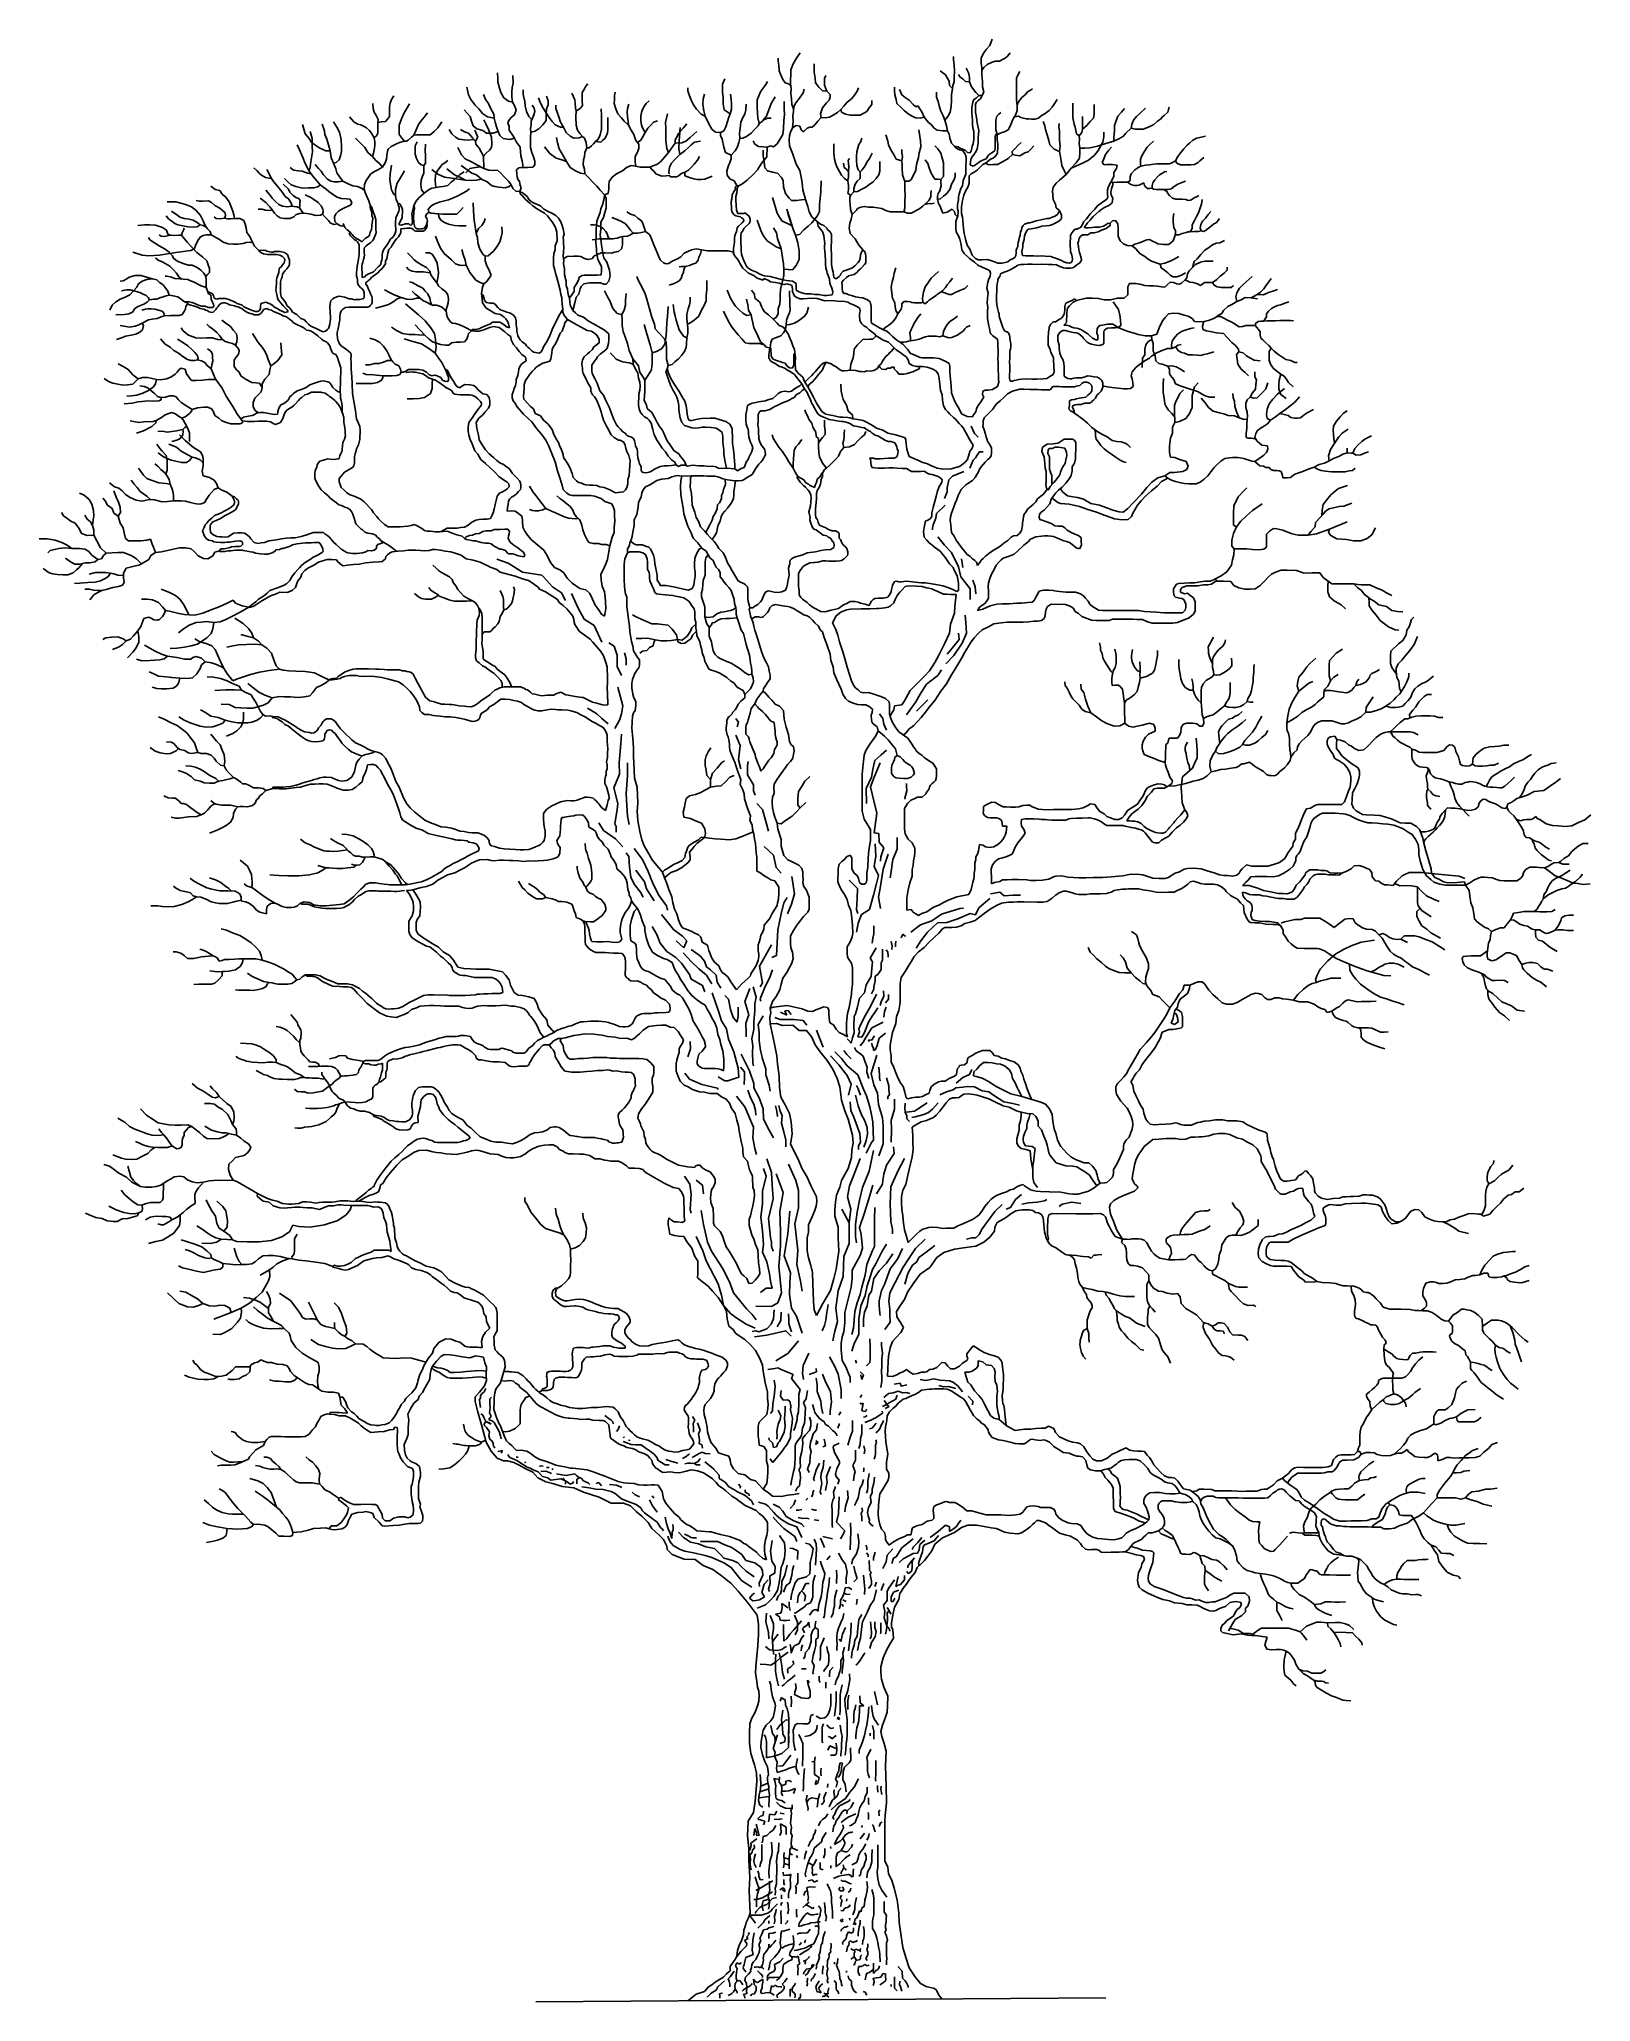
# Model space of a CAD drawing. Header units: millimetres. Extents: x -8050 to 7892, y -21 to 20150.
import ezdxf

# ---------------------------------------------------------------- set-up
doc = ezdxf.new("R2010")
doc.units = ezdxf.units.MM
doc.layers.add('ceco.net 158', color=7, linetype='Continuous')

msp = doc.modelspace()

# ---------------------------------------------------------------- linework, layer by layer
at = {"layer": 'ceco.net 158'}
for p, q in [((-268, 19957), (-230, 20009)), ((1344, 19937), (1344, 19974)), ((1629, 19957), (1650, 19999)), ((1650, 19999), (1679, 20044)), ((1679, 20044), (1719, 20086)), ((1719, 20086), (1740, 20150)), ((1874, 19954), (1900, 19975)), ((1900, 19975), (1928, 20011)), ((-3337, 19744), (-3340, 19804)), ((-3180, 19698), (-3183, 19777)), ((-456, 19923), (-456, 19955)), ((-452, 19882), (-456, 19923)), ((-447, 19826), (-452, 19882)), ((-434, 19792), (-447, 19826)), ((-409, 19737), (-434, 19792)), ((-329, 19735), (-327, 19785)), ((-327, 19837), (-302, 19896)), ((-327, 19785), (-327, 19837)), ((-302, 19896), (-268, 19957)), ((-87, 19848), (-87, 19898)), ((-87, 19812), (-87, 19848)), ((-78, 19749), (-87, 19812)), ((20, 19746), (31, 19776)), ((1262, 19783), (1207, 19825)), ((1298, 19719), (1262, 19783)), ((1350, 19886), (1344, 19937)), ((1353, 19819), (1350, 19886)), ((1350, 19765), (1353, 19819)), ((1412, 19759), (1396, 19789)), ((1502, 19799), (1476, 19853)), ((1507, 19754), (1502, 19799)), ((1629, 19902), (1629, 19957)), ((1634, 19860), (1629, 19902)), ((1634, 19827), (1634, 19860)), ((1634, 19827), (1657, 19858)), ((1636, 19785), (1634, 19827)), ((1641, 19714), (1636, 19785)), ((1657, 19858), (1690, 19891)), ((1690, 19891), (1742, 19914)), ((1742, 19914), (1775, 19924)), ((1775, 19924), (1818, 19924)), ((1818, 19924), (1846, 19940)), ((1846, 19940), (1874, 19954)), ((1992, 19752), (2006, 19782)), ((2006, 19782), (2027, 19820)), ((-4429, 19531), (-4407, 19569)), ((-3639, 19580), (-3658, 19658)), ((-3615, 19531), (-3639, 19580)), ((-3466, 19531), (-3485, 19582)), ((-3337, 19707), (-3337, 19744)), ((-3321, 19647), (-3337, 19707)), ((-3307, 19601), (-3321, 19647)), ((-3275, 19547), (-3307, 19601)), ((-3194, 19609), (-3191, 19655)), ((-3194, 19558), (-3194, 19609)), ((-3191, 19655), (-3180, 19698)), ((-3078, 19582), (-3078, 19631)), ((-3061, 19510), (-3078, 19582)), ((-2821, 19518), (-2837, 19566)), ((-2547, 19528), (-2579, 19597)), ((-2472, 19601), (-2449, 19641)), ((-2472, 19558), (-2472, 19601)), ((-2449, 19641), (-2433, 19668)), ((-2433, 19668), (-2412, 19693)), ((-2138, 19573), (-2131, 19606)), ((-2138, 19531), (-2138, 19573)), ((-1384, 19618), (-1387, 19649)), ((-1369, 19569), (-1384, 19618)), ((-1347, 19518), (-1369, 19569)), ((-1227, 19538), (-1215, 19584)), ((-1030, 19689), (-1004, 19743)), ((-1030, 19646), (-1030, 19689)), ((-1030, 19604), (-1030, 19646)), ((-1024, 19550), (-1030, 19604)), ((-939, 19535), (-947, 19584)), ((-672, 19527), (-638, 19609)), ((-638, 19609), (-614, 19643)), ((-614, 19643), (-584, 19685)), ((-584, 19685), (-568, 19717)), ((-386, 19701), (-409, 19737)), ((-352, 19692), (-386, 19701)), ((-327, 19667), (-352, 19692)), ((-329, 19690), (-329, 19735)), ((-325, 19645), (-329, 19690)), ((-327, 19592), (-325, 19645)), ((-320, 19538), (-327, 19592)), ((-239, 19545), (-200, 19599)), ((-200, 19599), (-189, 19638)), ((-73, 19703), (-78, 19749)), ((-39, 19658), (-73, 19703)), ((-3, 19620), (-39, 19658)), ((43, 19615), (-3, 19620)), ((18, 19710), (20, 19746)), ((20, 19679), (18, 19710)), ((29, 19649), (20, 19679)), ((43, 19615), (29, 19649)), ((77, 19581), (43, 19615)), ((77, 19552), (77, 19581)), ((292, 19533), (326, 19574)), ((326, 19574), (355, 19617)), ((355, 19617), (369, 19651)), ((738, 19623), (738, 19659)), ((741, 19580), (738, 19623)), ((756, 19532), (741, 19580)), ((814, 19577), (790, 19635)), ((847, 19550), (814, 19577)), ((1171, 19556), (1168, 19607)), ((1304, 19674), (1298, 19719)), ((1334, 19644), (1304, 19674)), ((1322, 19523), (1325, 19580)), ((1325, 19580), (1334, 19644)), ((1334, 19644), (1338, 19674)), ((1338, 19674), (1350, 19713)), ((1350, 19713), (1350, 19765)), ((1445, 19740), (1412, 19759)), ((1466, 19716), (1445, 19740)), ((1507, 19712), (1466, 19716)), ((1507, 19712), (1507, 19754)), ((1528, 19660), (1507, 19712)), ((1575, 19603), (1528, 19660)), ((1606, 19573), (1575, 19603)), ((1606, 19573), (1576, 19544)), ((1639, 19572), (1606, 19573)), ((1621, 19539), (1639, 19572)), ((1639, 19572), (1657, 19608)), ((1641, 19660), (1641, 19714)), ((1657, 19608), (1641, 19660)), ((1992, 19709), (1992, 19752)), ((1992, 19665), (1992, 19709)), ((1992, 19620), (1992, 19665)), ((1992, 19582), (1992, 19620)), ((1992, 19528), (1992, 19582)), ((2046, 19551), (2079, 19580)), ((2079, 19580), (2105, 19608)), ((2105, 19608), (2136, 19627)), ((2136, 19627), (2157, 19641)), ((-4620, 19438), (-4622, 19490)), ((-4609, 19400), (-4620, 19438)), ((-4589, 19365), (-4609, 19400)), ((-4567, 19324), (-4589, 19365)), ((-4452, 19451), (-4444, 19492)), ((-4452, 19404), (-4452, 19451)), ((-4450, 19355), (-4452, 19404)), ((-4444, 19492), (-4429, 19531)), ((-4329, 19333), (-4302, 19386)), ((-4302, 19386), (-4245, 19486)), ((-4094, 19349), (-4059, 19394)), ((-3623, 19356), (-3683, 19423)), ((-3572, 19472), (-3615, 19531)), ((-3534, 19434), (-3572, 19472)), ((-3496, 19388), (-3534, 19434)), ((-3445, 19353), (-3496, 19388)), ((-3434, 19491), (-3466, 19531)), ((-3412, 19442), (-3434, 19491)), ((-3380, 19380), (-3412, 19442)), ((-3377, 19337), (-3380, 19380)), ((-3229, 19512), (-3275, 19547)), ((-3186, 19504), (-3229, 19512)), ((-3199, 19348), (-3167, 19372)), ((-3186, 19504), (-3194, 19558)), ((-3167, 19469), (-3186, 19504)), ((-3151, 19420), (-3167, 19469)), ((-3167, 19372), (-3151, 19420)), ((-3056, 19464), (-3061, 19510)), ((-3045, 19407), (-3056, 19464)), ((-3021, 19356), (-3045, 19407)), ((-2964, 19442), (-2986, 19474)), ((-2983, 19337), (-2967, 19372)), ((-2967, 19372), (-2959, 19407)), ((-2959, 19407), (-2964, 19442)), ((-2898, 19493), (-2919, 19549)), ((-2871, 19441), (-2898, 19493)), ((-2810, 19345), (-2871, 19441)), ((-2840, 19375), (-2837, 19434)), ((-2840, 19315), (-2840, 19375)), ((-2837, 19434), (-2821, 19477)), ((-2821, 19477), (-2821, 19518)), ((-2741, 19437), (-2743, 19474)), ((-2727, 19399), (-2741, 19437)), ((-2712, 19353), (-2727, 19399)), ((-2543, 19493), (-2547, 19528)), ((-2539, 19441), (-2543, 19493)), ((-2533, 19410), (-2539, 19441)), ((-2535, 19353), (-2533, 19410)), ((-2533, 19410), (-2487, 19443)), ((-2487, 19443), (-2468, 19470)), ((-2472, 19516), (-2472, 19558)), ((-2468, 19470), (-2472, 19516)), ((-2274, 19366), (-2276, 19435)), ((-2274, 19295), (-2274, 19366)), ((-2141, 19488), (-2138, 19531)), ((-2127, 19434), (-2141, 19488)), ((-2105, 19384), (-2127, 19434)), ((-2072, 19344), (-2105, 19384)), ((-2008, 19399), (-2006, 19439)), ((-2004, 19351), (-2008, 19399)), ((-2006, 19439), (-1992, 19481)), ((-1869, 19358), (-1860, 19396)), ((-1860, 19396), (-1848, 19434)), ((-1848, 19434), (-1831, 19465)), ((-1831, 19465), (-1812, 19491)), ((-1812, 19491), (-1782, 19517)), ((-1614, 19295), (-1595, 19382)), ((-1327, 19475), (-1347, 19518)), ((-1295, 19430), (-1327, 19475)), ((-1247, 19381), (-1295, 19430)), ((-1207, 19358), (-1247, 19381)), ((-1230, 19484), (-1227, 19538)), ((-1221, 19415), (-1230, 19484)), ((-1207, 19358), (-1221, 19415)), ((-1024, 19487), (-1024, 19550)), ((-1013, 19424), (-1024, 19487)), ((-950, 19384), (-1013, 19424)), ((-964, 19350), (-950, 19384)), ((-950, 19384), (-936, 19430)), ((-936, 19487), (-939, 19535)), ((-936, 19430), (-936, 19487)), ((-819, 19344), (-799, 19381)), ((-799, 19381), (-790, 19424)), ((-790, 19424), (-787, 19481)), ((-672, 19459), (-672, 19527)), ((-670, 19391), (-672, 19459)), ((-666, 19343), (-670, 19391)), ((-576, 19359), (-564, 19397)), ((-564, 19397), (-546, 19443)), ((-546, 19443), (-530, 19491)), ((-530, 19491), (-488, 19559)), ((-399, 19313), (-394, 19378)), ((-397, 19433), (-397, 19510)), ((-394, 19378), (-397, 19433)), ((-318, 19479), (-320, 19538)), ((-299, 19433), (-318, 19479)), ((-307, 19361), (-300, 19407)), ((-300, 19407), (-298, 19459)), ((-298, 19459), (-275, 19497)), ((-275, 19497), (-239, 19545)), ((-23, 19384), (-3, 19445)), ((-14, 19347), (-23, 19384)), ((-3, 19445), (40, 19497)), ((40, 19497), (65, 19522)), ((65, 19522), (77, 19552)), ((70, 19348), (108, 19370)), ((108, 19370), (151, 19397)), ((151, 19397), (185, 19429)), ((185, 19429), (217, 19463)), ((185, 19429), (194, 19400)), ((194, 19400), (233, 19379)), ((217, 19463), (251, 19502)), ((233, 19379), (283, 19368)), ((251, 19502), (292, 19533)), ((283, 19368), (337, 19368)), ((337, 19368), (385, 19368)), ((385, 19368), (453, 19407)), ((453, 19407), (478, 19445)), ((478, 19445), (505, 19479)), ((505, 19479), (505, 19520)), ((763, 19489), (756, 19532)), ((805, 19450), (763, 19489)), ((841, 19414), (805, 19450)), ((878, 19384), (841, 19414)), ((887, 19523), (847, 19550)), ((914, 19362), (878, 19384)), ((929, 19480), (887, 19523)), ((956, 19456), (929, 19480)), ((977, 19465), (956, 19456)), ((1020, 19405), (977, 19465)), ((1044, 19350), (1020, 19405)), ((1186, 19511), (1171, 19556)), ((1198, 19465), (1186, 19511)), ((1213, 19411), (1198, 19465)), ((1238, 19362), (1213, 19411)), ((1286, 19356), (1310, 19402)), ((1310, 19402), (1319, 19459)), ((1319, 19459), (1322, 19523)), ((1543, 19504), (1534, 19449)), ((1534, 19449), (1534, 19419)), ((1534, 19419), (1534, 19393)), ((1534, 19393), (1535, 19353)), ((1553, 19531), (1543, 19504)), ((1576, 19544), (1553, 19531)), ((1570, 19480), (1576, 19500)), ((1570, 19455), (1570, 19480)), ((1570, 19421), (1570, 19455)), ((1571, 19398), (1570, 19421)), ((1576, 19367), (1571, 19398)), ((1576, 19500), (1598, 19519)), ((1580, 19342), (1576, 19367)), ((1598, 19519), (1621, 19539)), ((1789, 19358), (1808, 19377)), ((1808, 19377), (1832, 19398)), ((1959, 19337), (1982, 19368)), ((1982, 19368), (1999, 19417)), ((1997, 19464), (1992, 19528)), ((1997, 19464), (2006, 19493)), ((1999, 19417), (1997, 19464)), ((2006, 19493), (2023, 19521)), ((2023, 19521), (2046, 19551)), ((2246, 19361), (2286, 19387)), ((2286, 19387), (2326, 19417)), ((2326, 19417), (2357, 19453)), ((2357, 19453), (2378, 19481)), ((2378, 19481), (2409, 19530)), ((2569, 19433), (2569, 19493)), ((2572, 19395), (2569, 19433)), ((2572, 19341), (2572, 19395)), ((2782, 19338), (2791, 19383)), ((2791, 19433), (2788, 19478)), ((2791, 19383), (2791, 19433)), ((3034, 19358), (3071, 19402)), ((3071, 19402), (3101, 19437)), ((3223, 19356), (3258, 19388)), ((3258, 19388), (3316, 19442)), ((3493, 19351), (3510, 19365)), ((3510, 19365), (3547, 19400)), ((3547, 19400), (3552, 19428)), ((3552, 19428), (3559, 19451)), ((-5317, 19178), (-5346, 19273)), ((-5278, 19130), (-5317, 19178)), ((-5245, 19128), (-5267, 19203)), ((-5119, 19209), (-5143, 19277)), ((-5116, 19170), (-5119, 19209)), ((-5096, 19122), (-5116, 19170)), ((-4992, 19246), (-5025, 19300)), ((-4965, 19195), (-4992, 19246)), ((-4947, 19120), (-4965, 19195)), ((-4837, 19326), (-4863, 19354)), ((-4813, 19299), (-4837, 19326)), ((-4775, 19277), (-4813, 19299)), ((-4747, 19271), (-4775, 19277)), ((-4718, 19256), (-4747, 19271)), ((-4688, 19240), (-4718, 19256)), ((-4657, 19212), (-4688, 19240)), ((-4631, 19179), (-4657, 19212)), ((-4607, 19138), (-4631, 19179)), ((-4583, 19157), (-4571, 19183)), ((-4571, 19183), (-4570, 19228)), ((-4570, 19294), (-4567, 19324)), ((-4570, 19294), (-4538, 19302)), ((-4570, 19265), (-4570, 19294)), ((-4570, 19228), (-4570, 19265)), ((-4538, 19302), (-4491, 19306)), ((-4491, 19306), (-4470, 19327)), ((-4470, 19327), (-4450, 19355)), ((-4350, 19267), (-4329, 19333)), ((-4350, 19214), (-4350, 19267)), ((-4350, 19171), (-4350, 19214)), ((-4321, 19128), (-4350, 19171)), ((-4225, 19142), (-4200, 19165)), ((-4200, 19165), (-4178, 19218)), ((-4200, 19165), (-4171, 19169)), ((-4178, 19218), (-4153, 19273)), ((-4171, 19169), (-4122, 19169)), ((-4153, 19273), (-4130, 19308)), ((-4130, 19308), (-4094, 19349)), ((-4122, 19169), (-4077, 19167)), ((-4077, 19167), (-4034, 19167)), ((-4034, 19167), (-3993, 19200)), ((-3993, 19200), (-3954, 19239)), ((-3954, 19239), (-3912, 19300)), ((-3809, 19177), (-3839, 19223)), ((-3772, 19145), (-3809, 19177)), ((-3680, 19199), (-3720, 19223)), ((-3639, 19183), (-3680, 19199)), ((-3599, 19137), (-3639, 19183)), ((-3607, 19307), (-3623, 19356)), ((-3593, 19261), (-3607, 19307)), ((-3553, 19229), (-3593, 19261)), ((-3545, 19142), (-3573, 19215)), ((-3493, 19213), (-3553, 19229)), ((-3453, 19183), (-3493, 19213)), ((-3458, 19272), (-3480, 19321)), ((-3434, 19221), (-3458, 19272)), ((-3385, 19183), (-3453, 19183)), ((-3377, 19337), (-3445, 19353)), ((-3402, 19145), (-3434, 19221)), ((-3334, 19202), (-3385, 19183)), ((-3364, 19299), (-3377, 19337)), ((-3353, 19248), (-3364, 19299)), ((-3334, 19202), (-3353, 19248)), ((-3318, 19159), (-3334, 19202)), ((-3234, 19291), (-3223, 19323)), ((-3223, 19253), (-3234, 19291)), ((-3223, 19323), (-3199, 19348)), ((-3221, 19215), (-3223, 19253)), ((-3191, 19172), (-3221, 19215)), ((-3167, 19134), (-3191, 19172)), ((-2989, 19322), (-3021, 19356)), ((-3002, 19229), (-2997, 19272)), ((-2999, 19194), (-3002, 19229)), ((-3002, 19145), (-2999, 19194)), ((-2999, 19194), (-2953, 19204)), ((-2997, 19272), (-2994, 19307)), ((-2994, 19307), (-2983, 19337)), ((-2953, 19204), (-2913, 19231)), ((-2913, 19231), (-2875, 19269)), ((-2875, 19269), (-2840, 19315)), ((-2779, 19303), (-2810, 19345)), ((-2748, 19270), (-2779, 19303)), ((-2693, 19247), (-2748, 19270)), ((-2695, 19299), (-2712, 19353)), ((-2664, 19245), (-2695, 19299)), ((-2664, 19245), (-2693, 19247)), ((-2635, 19193), (-2664, 19245)), ((-2593, 19155), (-2635, 19193)), ((-2533, 19266), (-2535, 19353)), ((-2518, 19216), (-2533, 19266)), ((-2495, 19180), (-2518, 19216)), ((-2468, 19151), (-2495, 19180)), ((-2308, 19122), (-2287, 19166)), ((-2287, 19166), (-2274, 19224)), ((-2274, 19224), (-2274, 19295)), ((-2220, 19162), (-2210, 19189)), ((-2210, 19189), (-2207, 19218)), ((-2207, 19282), (-2207, 19347)), ((-2207, 19247), (-2207, 19282)), ((-2207, 19218), (-2207, 19247)), ((-2039, 19309), (-2072, 19344)), ((-1994, 19266), (-2039, 19309)), ((-1997, 19304), (-2004, 19351)), ((-1994, 19266), (-1997, 19304)), ((-1968, 19217), (-1994, 19266)), ((-1942, 19172), (-1968, 19217)), ((-1919, 19108), (-1942, 19172)), ((-1867, 19316), (-1869, 19358)), ((-1860, 19266), (-1867, 19316)), ((-1848, 19233), (-1860, 19266)), ((-1824, 19193), (-1848, 19233)), ((-1843, 19153), (-1824, 19193)), ((-1824, 19193), (-1796, 19236)), ((-1796, 19236), (-1765, 19266)), ((-1765, 19266), (-1737, 19297)), ((-1737, 19297), (-1697, 19311)), ((-1611, 19238), (-1614, 19295)), ((-1611, 19179), (-1611, 19238)), ((-1611, 19106), (-1611, 19179)), ((-1496, 19150), (-1484, 19179)), ((-1484, 19179), (-1434, 19236)), ((-1470, 19150), (-1465, 19243)), ((-1434, 19236), (-1396, 19280)), ((-1361, 19141), (-1325, 19174)), ((-1325, 19174), (-1292, 19202)), ((-1170, 19279), (-1207, 19358)), ((-1138, 19227), (-1170, 19279)), ((-1101, 19196), (-1138, 19227)), ((-1050, 19190), (-1101, 19196)), ((-1050, 19190), (-1016, 19210)), ((-1050, 19162), (-1050, 19190)), ((-1016, 19210), (-996, 19250)), ((-996, 19250), (-979, 19304)), ((-979, 19304), (-964, 19350)), ((-856, 19184), (-847, 19236)), ((-850, 19130), (-856, 19184)), ((-847, 19236), (-842, 19296)), ((-842, 19296), (-819, 19344)), ((-784, 19149), (-736, 19183)), ((-736, 19183), (-700, 19221)), ((-700, 19221), (-664, 19261)), ((-652, 19285), (-666, 19343)), ((-664, 19261), (-652, 19285)), ((-652, 19285), (-622, 19305)), ((-622, 19305), (-600, 19333)), ((-611, 19319), (-568, 19337)), ((-600, 19333), (-576, 19359)), ((-568, 19337), (-530, 19337)), ((-439, 19119), (-411, 19170)), ((-411, 19170), (-402, 19230)), ((-402, 19230), (-399, 19313)), ((-341, 19157), (-330, 19196)), ((-330, 19196), (-310, 19239)), ((-310, 19239), (-304, 19305)), ((-310, 19239), (-274, 19262)), ((-304, 19305), (-307, 19361)), ((-274, 19262), (-235, 19257)), ((-235, 19257), (-220, 19219)), ((-220, 19219), (-197, 19198)), ((-197, 19198), (-158, 19237)), ((-158, 19237), (-133, 19247)), ((-133, 19247), (-107, 19247)), ((-107, 19247), (-79, 19270)), ((-79, 19270), (-50, 19309)), ((-50, 19309), (-14, 19347)), ((-14, 19347), (27, 19343)), ((27, 19343), (70, 19348)), ((670, 19103), (650, 19168)), ((953, 19341), (914, 19362)), ((1002, 19338), (953, 19341)), ((1004, 19106), (987, 19219)), ((1044, 19350), (1002, 19338)), ((1086, 19293), (1044, 19350)), ((1114, 19272), (1086, 19293)), ((1147, 19235), (1114, 19272)), ((1177, 19214), (1147, 19235)), ((1235, 19208), (1177, 19214)), ((1283, 19208), (1235, 19208)), ((1256, 19317), (1238, 19362)), ((1256, 19317), (1286, 19356)), ((1271, 19259), (1256, 19317)), ((1283, 19208), (1271, 19259)), ((1298, 19175), (1283, 19208)), ((1307, 19132), (1298, 19175)), ((1535, 19353), (1540, 19324)), ((1540, 19324), (1539, 19262)), ((1539, 19262), (1547, 19227)), ((1547, 19227), (1553, 19202)), ((1553, 19179), (1552, 19148)), ((1553, 19202), (1553, 19179)), ((1588, 19291), (1580, 19342)), ((1596, 19242), (1588, 19291)), ((1604, 19211), (1596, 19242)), ((1597, 19140), (1604, 19211)), ((1777, 19170), (1774, 19140)), ((1792, 19175), (1777, 19170)), ((1778, 19318), (1789, 19358)), ((1778, 19276), (1778, 19318)), ((1778, 19219), (1778, 19276)), ((1792, 19175), (1778, 19219)), ((1792, 19167), (1825, 19184)), ((1792, 19158), (1792, 19175)), ((1825, 19184), (1876, 19200)), ((1876, 19200), (1907, 19219)), ((1907, 19219), (1931, 19262)), ((1931, 19262), (1945, 19302)), ((1945, 19302), (1959, 19337)), ((1971, 19352), (2013, 19358)), ((2013, 19358), (2037, 19347)), ((2037, 19347), (2063, 19337)), ((2063, 19337), (2091, 19332)), ((2091, 19332), (2117, 19332)), ((2117, 19332), (2145, 19330)), ((2145, 19330), (2180, 19330)), ((2180, 19330), (2218, 19337)), ((2218, 19337), (2246, 19361)), ((2281, 19261), (2266, 19303)), ((2290, 19223), (2281, 19261)), ((2305, 19167), (2290, 19223)), ((2323, 19110), (2305, 19167)), ((2426, 19247), (2429, 19285)), ((2435, 19208), (2426, 19247)), ((2435, 19164), (2435, 19208)), ((2435, 19113), (2435, 19164)), ((2584, 19276), (2572, 19341)), ((2595, 19247), (2584, 19276)), ((2607, 19178), (2595, 19247)), ((2637, 19158), (2607, 19178)), ((2637, 19158), (2664, 19190)), ((2664, 19190), (2670, 19226)), ((2670, 19321), (2670, 19356)), ((2670, 19282), (2670, 19321)), ((2670, 19226), (2670, 19282)), ((2670, 19226), (2714, 19264)), ((2714, 19264), (2750, 19303)), ((2750, 19303), (2782, 19338)), ((2889, 19148), (2889, 19195)), ((2990, 19144), (2999, 19209)), ((2999, 19263), (3018, 19323)), ((2999, 19209), (2999, 19263)), ((3018, 19323), (3034, 19358)), ((3090, 19155), (3113, 19181)), ((3113, 19181), (3169, 19237)), ((3169, 19237), (3178, 19272)), ((3169, 19237), (3211, 19225)), ((3178, 19272), (3192, 19319)), ((3192, 19319), (3223, 19356)), ((3211, 19225), (3248, 19225)), ((3248, 19225), (3293, 19225)), ((3293, 19225), (3356, 19251)), ((3356, 19251), (3402, 19274)), ((3402, 19274), (3442, 19307)), ((3442, 19307), (3470, 19330)), ((3470, 19330), (3493, 19351)), ((-5375, 19012), (-5400, 19066)), ((-5342, 18934), (-5375, 19012)), ((-5251, 19089), (-5278, 19130)), ((-5259, 18890), (-5243, 18994)), ((-5209, 19058), (-5251, 19089)), ((-5247, 19050), (-5245, 19128)), ((-5243, 18994), (-5247, 19050)), ((-5168, 19029), (-5209, 19058)), ((-5106, 19004), (-5168, 19029)), ((-5059, 19002), (-5106, 19004)), ((-5077, 19064), (-5096, 19122)), ((-5059, 19002), (-5077, 19064)), ((-5050, 18930), (-5059, 19002)), ((-4953, 18952), (-4943, 18996)), ((-4945, 19044), (-4947, 19120)), ((-4943, 18996), (-4945, 19044)), ((-4736, 19067), (-4800, 19132)), ((-4706, 19036), (-4736, 19067)), ((-4673, 18987), (-4706, 19036)), ((-4624, 18946), (-4673, 18987)), ((-4624, 18946), (-4614, 18979)), ((-4614, 18979), (-4605, 19030)), ((-4607, 19138), (-4583, 19157)), ((-4601, 19095), (-4607, 19138)), ((-4605, 19030), (-4603, 19061)), ((-4603, 19061), (-4601, 19095)), ((-4480, 18956), (-4470, 18999)), ((-4470, 18999), (-4464, 19020)), ((-4464, 19020), (-4435, 19048)), ((-4435, 19048), (-4380, 19075)), ((-4380, 19075), (-4349, 19087)), ((-4349, 19087), (-4296, 19101)), ((-4296, 19101), (-4321, 19128)), ((-4296, 19101), (-4276, 19102)), ((-4276, 19102), (-4259, 19114)), ((-4259, 19114), (-4225, 19142)), ((-4188, 19054), (-4168, 19094)), ((-4188, 19013), (-4188, 19054)), ((-4188, 18968), (-4188, 19013)), ((-4175, 18923), (-4188, 18968)), ((-4084, 19004), (-4082, 19072)), ((-4082, 18959), (-4084, 19004)), ((-3737, 19123), (-3772, 19145)), ((-3710, 18963), (-3748, 19036)), ((-3685, 19115), (-3737, 19123)), ((-3672, 18920), (-3710, 18963)), ((-3642, 19113), (-3685, 19115)), ((-3584, 19119), (-3642, 19113)), ((-3569, 19102), (-3599, 19137)), ((-3569, 19102), (-3545, 19142)), ((-3564, 19072), (-3569, 19102)), ((-3531, 19032), (-3564, 19072)), ((-3485, 18948), (-3531, 19032)), ((-3485, 18948), (-3458, 18978)), ((-3458, 18978), (-3423, 19010)), ((-3423, 19010), (-3402, 19037)), ((-3399, 19075), (-3402, 19145)), ((-3402, 19037), (-3399, 19075)), ((-3283, 19129), (-3318, 19159)), ((-3213, 19121), (-3283, 19129)), ((-3167, 19134), (-3213, 19121)), ((-3145, 19091), (-3167, 19134)), ((-3110, 19040), (-3145, 19091)), ((-3105, 18994), (-3110, 19040)), ((-3102, 18953), (-3105, 18994)), ((-3002, 19121), (-3002, 19145)), ((-3002, 19067), (-3002, 19121)), ((-3002, 19037), (-3002, 19067)), ((-2989, 18986), (-3002, 19037)), ((-2972, 18940), (-2989, 18986)), ((-2831, 19011), (-2858, 19045)), ((-2804, 18974), (-2831, 19011)), ((-2739, 18928), (-2804, 18974)), ((-2725, 19084), (-2735, 19141)), ((-2706, 19024), (-2725, 19084)), ((-2658, 18941), (-2706, 19024)), ((-2556, 19134), (-2593, 19155)), ((-2501, 19137), (-2556, 19134)), ((-2468, 19151), (-2501, 19137)), ((-2449, 19132), (-2468, 19151)), ((-2431, 19089), (-2449, 19132)), ((-2449, 18945), (-2443, 18986)), ((-2443, 18986), (-2424, 19034)), ((-2424, 19034), (-2431, 19089)), ((-2424, 19034), (-2399, 19034)), ((-2399, 19034), (-2376, 19053)), ((-2376, 19053), (-2356, 19076)), ((-2356, 19076), (-2333, 19099)), ((-2333, 19099), (-2308, 19122)), ((-2333, 19099), (-2280, 19093)), ((-2280, 19093), (-2258, 19112)), ((-2258, 19112), (-2239, 19130)), ((-2239, 19130), (-2220, 19162)), ((-1926, 18943), (-1907, 18983)), ((-1888, 19072), (-1919, 19108)), ((-1907, 18983), (-1888, 19028)), ((-1903, 19090), (-1867, 19113)), ((-1888, 19028), (-1888, 19072)), ((-1867, 19113), (-1843, 19153)), ((-1623, 18940), (-1585, 18985)), ((-1600, 19028), (-1611, 19106)), ((-1585, 18985), (-1600, 19028)), ((-1585, 18985), (-1536, 19054)), ((-1536, 19054), (-1515, 19082)), ((-1519, 18914), (-1467, 18966)), ((-1515, 19117), (-1496, 19150)), ((-1515, 19082), (-1515, 19117)), ((-1515, 19082), (-1446, 19084)), ((-1479, 19028), (-1474, 19103)), ((-1467, 18966), (-1479, 19028)), ((-1474, 19103), (-1470, 19150)), ((-1467, 18966), (-1418, 19002)), ((-1446, 19084), (-1406, 19101)), ((-1418, 19002), (-1380, 19037)), ((-1406, 19101), (-1361, 19141)), ((-1380, 19037), (-1351, 19065)), ((-1351, 19065), (-1318, 19091)), ((-1318, 19091), (-1257, 19103)), ((-1033, 19122), (-1050, 19162)), ((-1016, 19042), (-1033, 19122)), ((-999, 18985), (-1016, 19042)), ((-939, 18959), (-999, 18985)), ((-939, 18959), (-899, 19002)), ((-899, 19002), (-876, 19045)), ((-876, 19045), (-862, 19087)), ((-862, 19087), (-850, 19130)), ((-850, 19130), (-820, 19133)), ((-820, 19133), (-784, 19149)), ((-696, 19073), (-713, 19107)), ((-659, 19048), (-696, 19073)), ((-611, 19045), (-659, 19048)), ((-571, 19042), (-611, 19045)), ((-610, 18953), (-610, 19009)), ((-574, 18942), (-571, 19042)), ((-571, 19042), (-536, 19056)), ((-536, 19056), (-505, 19045)), ((-505, 19045), (-468, 19076)), ((-468, 19076), (-439, 19119)), ((-343, 19116), (-341, 19157)), ((-341, 19054), (-343, 19116)), ((-307, 18967), (-341, 19054)), ((-271, 18867), (-307, 18967)), ((113, 19020), (115, 19074)), ((113, 18980), (113, 19020)), ((121, 18917), (113, 18980)), ((348, 18948), (350, 18992)), ((350, 18992), (373, 19068)), ((373, 19068), (392, 19099)), ((392, 19099), (403, 19133)), ((480, 18923), (509, 18980)), ((677, 19065), (670, 19103)), ((701, 19014), (677, 19065)), ((734, 18959), (701, 19014)), ((814, 18978), (814, 19017)), ((819, 18945), (814, 18978)), ((985, 18933), (992, 18981)), ((992, 18981), (1009, 19043)), ((1009, 19043), (1004, 19106)), ((1184, 19024), (1151, 19053)), ((1215, 18978), (1184, 19024)), ((1230, 18918), (1215, 18978)), ((1322, 19081), (1307, 19132)), ((1353, 19050), (1322, 19081)), ((1389, 19045), (1353, 19050)), ((1353, 19050), (1373, 19032)), ((1373, 19032), (1407, 19014)), ((1419, 19027), (1389, 19045)), ((1407, 19014), (1435, 19006)), ((1465, 19009), (1419, 19027)), ((1435, 19006), (1458, 18981)), ((1458, 18981), (1470, 18951)), ((1489, 18986), (1465, 19009)), ((1517, 18984), (1489, 18986)), ((1525, 19002), (1517, 18984)), ((1532, 19029), (1525, 19002)), ((1537, 19050), (1532, 19029)), ((1545, 19076), (1537, 19050)), ((1552, 19119), (1545, 19076)), ((1550, 18959), (1573, 18993)), ((1552, 19148), (1552, 19119)), ((1573, 18993), (1588, 19024)), ((1588, 19024), (1595, 19062)), ((1595, 19062), (1597, 19090)), ((1597, 19110), (1597, 19140)), ((1597, 19090), (1597, 19110)), ((1721, 18971), (1703, 18958)), ((1746, 18985), (1721, 18971)), ((1770, 19008), (1746, 18985)), ((1774, 19024), (1770, 19008)), ((1772, 18946), (1796, 18980)), ((1774, 19140), (1774, 19108)), ((1774, 19108), (1774, 19067)), ((1774, 19067), (1774, 19052)), ((1774, 19052), (1774, 19024)), ((1792, 19140), (1792, 19158)), ((1794, 19116), (1792, 19140)), ((1798, 19075), (1794, 19116)), ((1796, 18980), (1801, 19049)), ((1801, 19049), (1798, 19075)), ((1907, 18925), (1952, 18965)), ((1947, 18996), (1978, 19026)), ((1952, 18965), (1947, 18996)), ((1952, 18965), (1978, 18958)), ((1978, 19026), (2004, 19057)), ((2004, 19057), (2041, 19087)), ((2025, 18953), (2077, 18984)), ((2077, 18984), (2110, 18993)), ((2110, 18993), (2140, 19021)), ((2140, 19021), (2171, 19054)), ((2334, 19066), (2323, 19110)), ((2379, 19021), (2334, 19066)), ((2435, 18995), (2379, 19021)), ((2441, 19051), (2435, 19113)), ((2435, 18995), (2441, 19051)), ((2444, 18941), (2435, 18995)), ((2640, 19125), (2637, 19158)), ((2637, 19078), (2640, 19125)), ((2643, 19030), (2637, 19078)), ((2640, 18929), (2643, 18986)), ((2643, 19030), (2693, 19032)), ((2643, 18986), (2643, 19030)), ((2693, 19032), (2747, 19034)), ((2747, 19034), (2824, 19050)), ((2789, 18955), (2826, 18999)), ((2824, 19050), (2908, 19078)), ((2826, 18999), (2878, 19092)), ((2878, 19092), (2889, 19148)), ((2889, 18922), (2906, 18964)), ((2906, 18964), (2938, 19008)), ((2908, 19078), (2992, 19102)), ((2938, 19008), (2966, 19039)), ((2992, 19102), (2990, 19144)), ((2992, 19102), (3043, 19127)), ((3043, 19127), (3090, 19155)), ((3276, 18945), (3304, 18994)), ((3304, 18994), (3335, 19039)), ((3335, 19039), (3360, 19067)), ((3360, 19067), (3400, 19102)), ((3650, 18943), (3680, 18987)), ((3680, 18987), (3710, 19025)), ((3710, 19025), (3745, 19060)), ((3745, 19060), (3768, 19083)), ((3768, 19083), (3801, 19109)), ((3801, 19109), (3841, 19132)), ((3841, 19132), (3876, 19139)), ((3876, 19139), (3934, 19153)), ((-5811, 18796), (-5844, 18829)), ((-5790, 18774), (-5811, 18796)), ((-5765, 18752), (-5790, 18774)), ((-5663, 18720), (-5712, 18811)), ((-5437, 18804), (-5470, 18832)), ((-5385, 18797), (-5437, 18804)), ((-5348, 18793), (-5385, 18797)), ((-5292, 18775), (-5348, 18793)), ((-5317, 18874), (-5342, 18934)), ((-5278, 18793), (-5317, 18874)), ((-5258, 18768), (-5292, 18775)), ((-5278, 18793), (-5267, 18835)), ((-5238, 18743), (-5278, 18793)), ((-5267, 18835), (-5259, 18890)), ((-5179, 18822), (-5214, 18864)), ((-5154, 18793), (-5179, 18822)), ((-5133, 18758), (-5154, 18793)), ((-5028, 18876), (-5050, 18930)), ((-5028, 18876), (-4998, 18882)), ((-5003, 18818), (-5028, 18876)), ((-4992, 18777), (-5003, 18818)), ((-4998, 18882), (-4967, 18911)), ((-4961, 18731), (-4992, 18777)), ((-4967, 18911), (-4953, 18952)), ((-4668, 18732), (-4645, 18764)), ((-4645, 18764), (-4612, 18787)), ((-4593, 18903), (-4624, 18946)), ((-4612, 18787), (-4570, 18808)), ((-4550, 18868), (-4593, 18903)), ((-4570, 18808), (-4524, 18834)), ((-4524, 18834), (-4550, 18868)), ((-4524, 18834), (-4495, 18878)), ((-4495, 18878), (-4483, 18917)), ((-4483, 18917), (-4480, 18956)), ((-4447, 18708), (-4445, 18762)), ((-4445, 18762), (-4431, 18856)), ((-4344, 18714), (-4298, 18798)), ((-4152, 18882), (-4175, 18923)), ((-4125, 18860), (-4152, 18882)), ((-4098, 18853), (-4125, 18860)), ((-4111, 18742), (-4098, 18774)), ((-4098, 18853), (-4082, 18875)), ((-4098, 18814), (-4098, 18853)), ((-4098, 18774), (-4098, 18814)), ((-4082, 18916), (-4082, 18959)), ((-4082, 18875), (-4082, 18916)), ((-3955, 18764), (-4015, 18810)), ((-3979, 18753), (-3961, 18793)), ((-3961, 18793), (-3935, 18831)), ((-3885, 18732), (-3955, 18764)), ((-3935, 18831), (-3910, 18861)), ((-3910, 18861), (-3884, 18880)), ((-3884, 18880), (-3853, 18904)), ((-3782, 18756), (-3863, 18818)), ((-3782, 18707), (-3730, 18761)), ((-3730, 18761), (-3685, 18788)), ((-3604, 18773), (-3715, 18851)), ((-3609, 18891), (-3672, 18920)), ((-3625, 18823), (-3668, 18778)), ((-3568, 18832), (-3625, 18823)), ((-3553, 18859), (-3609, 18891)), ((-3558, 18756), (-3604, 18773)), ((-3518, 18840), (-3568, 18832)), ((-3483, 18821), (-3553, 18859)), ((-3485, 18910), (-3485, 18948)), ((-3483, 18862), (-3485, 18910)), ((-3483, 18821), (-3483, 18862)), ((-3431, 18805), (-3483, 18821)), ((-3383, 18802), (-3431, 18805)), ((-3342, 18805), (-3383, 18802)), ((-3307, 18775), (-3342, 18805)), ((-3275, 18740), (-3307, 18775)), ((-3145, 18808), (-3121, 18827)), ((-3142, 18764), (-3145, 18808)), ((-3140, 18737), (-3142, 18764)), ((-3121, 18827), (-3086, 18832)), ((-3088, 18899), (-3102, 18953)), ((-3080, 18859), (-3088, 18899)), ((-3086, 18832), (-3080, 18859)), ((-3086, 18832), (-3034, 18832)), ((-3034, 18832), (-2978, 18835)), ((-2978, 18835), (-2959, 18859)), ((-2959, 18897), (-2972, 18940)), ((-2959, 18859), (-2959, 18897)), ((-2689, 18913), (-2739, 18928)), ((-2631, 18895), (-2689, 18913)), ((-2631, 18895), (-2658, 18941)), ((-2593, 18830), (-2631, 18895)), ((-2539, 18797), (-2593, 18830)), ((-2487, 18772), (-2539, 18797)), ((-2443, 18768), (-2487, 18772)), ((-2460, 18859), (-2458, 18909)), ((-2449, 18813), (-2460, 18859)), ((-2458, 18909), (-2449, 18945)), ((-2443, 18768), (-2449, 18813)), ((-2401, 18722), (-2443, 18768)), ((-2164, 18731), (-2117, 18768)), ((-2117, 18768), (-2056, 18798)), ((-2056, 18798), (-2016, 18832)), ((-2016, 18832), (-1968, 18852)), ((-1968, 18852), (-1921, 18845)), ((-1926, 18888), (-1926, 18943)), ((-1921, 18845), (-1926, 18888)), ((-1921, 18845), (-1876, 18834)), ((-1876, 18834), (-1838, 18834)), ((-1838, 18834), (-1808, 18834)), ((-1808, 18834), (-1774, 18834)), ((-1774, 18834), (-1744, 18848)), ((-1774, 18834), (-1760, 18813)), ((-1760, 18813), (-1732, 18791)), ((-1744, 18848), (-1704, 18862)), ((-1732, 18791), (-1713, 18768)), ((-1713, 18768), (-1680, 18754)), ((-1704, 18862), (-1668, 18891)), ((-1668, 18891), (-1623, 18940)), ((-1581, 18784), (-1574, 18834)), ((-1578, 18765), (-1581, 18784)), ((-1574, 18834), (-1552, 18876)), ((-1552, 18876), (-1519, 18914)), ((-1484, 18744), (-1458, 18765)), ((-1458, 18765), (-1415, 18782)), ((-1415, 18782), (-1418, 18746)), ((-1415, 18782), (-1380, 18803)), ((-1380, 18803), (-1347, 18836)), ((-1347, 18836), (-1321, 18867)), ((-1321, 18867), (-1285, 18907)), ((-1285, 18907), (-1264, 18943)), ((-984, 18794), (-970, 18842)), ((-981, 18754), (-984, 18794)), ((-970, 18842), (-953, 18882)), ((-953, 18882), (-939, 18922)), ((-939, 18922), (-939, 18959)), ((-776, 18700), (-713, 18759)), ((-713, 18759), (-671, 18808)), ((-671, 18808), (-633, 18868)), ((-633, 18868), (-574, 18942)), ((-600, 18891), (-610, 18953)), ((-593, 18829), (-600, 18891)), ((-567, 18797), (-593, 18829)), ((-515, 18783), (-567, 18797)), ((-463, 18774), (-515, 18783)), ((-423, 18728), (-463, 18774)), ((-235, 18800), (-271, 18867)), ((-220, 18733), (-235, 18800)), ((136, 18866), (121, 18917)), ((149, 18831), (136, 18866)), ((176, 18785), (149, 18831)), ((193, 18753), (176, 18785)), ((222, 18833), (214, 18877)), ((247, 18810), (222, 18833)), ((266, 18787), (247, 18810)), ((262, 18902), (274, 18925)), ((266, 18875), (262, 18902)), ((268, 18837), (266, 18875)), ((266, 18787), (268, 18837)), ((266, 18740), (266, 18787)), ((348, 18906), (348, 18948)), ((352, 18852), (348, 18906)), ((363, 18806), (352, 18852)), ((384, 18787), (363, 18806)), ((384, 18787), (405, 18808)), ((386, 18759), (384, 18787)), ((405, 18808), (432, 18847)), ((432, 18847), (457, 18890)), ((457, 18890), (480, 18923)), ((576, 18755), (587, 18795)), ((587, 18833), (587, 18894)), ((587, 18795), (587, 18833)), ((756, 18916), (734, 18959)), ((814, 18901), (756, 18916)), ((814, 18901), (819, 18945)), ((816, 18858), (814, 18901)), ((816, 18822), (816, 18858)), ((819, 18757), (816, 18822)), ((929, 18745), (956, 18805)), ((956, 18805), (965, 18861)), ((965, 18861), (985, 18933)), ((1081, 18873), (1054, 18911)), ((1095, 18829), (1081, 18873)), ((1110, 18779), (1095, 18829)), ((1134, 18738), (1110, 18779)), ((1240, 18880), (1230, 18918)), ((1242, 18834), (1240, 18880)), ((1240, 18740), (1242, 18788)), ((1242, 18788), (1242, 18834)), ((1362, 18736), (1362, 18776)), ((1470, 18763), (1445, 18697)), ((1470, 18951), (1475, 18922)), ((1473, 18887), (1470, 18859)), ((1470, 18859), (1471, 18845)), ((1471, 18845), (1470, 18763)), ((1475, 18922), (1473, 18887)), ((1504, 18745), (1524, 18766)), ((1517, 18859), (1519, 18885)), ((1545, 18846), (1517, 18859)), ((1519, 18885), (1521, 18913)), ((1521, 18913), (1534, 18937)), ((1524, 18766), (1558, 18785)), ((1534, 18937), (1550, 18959)), ((1561, 18852), (1545, 18846)), ((1558, 18785), (1589, 18805)), ((1599, 18878), (1561, 18852)), ((1589, 18805), (1614, 18831)), ((1612, 18889), (1599, 18878)), ((1636, 18904), (1612, 18889)), ((1614, 18831), (1647, 18861)), ((1654, 18909), (1636, 18904)), ((1647, 18861), (1673, 18876)), ((1679, 18922), (1654, 18909)), ((1673, 18876), (1703, 18900)), ((1673, 18876), (1707, 18859)), ((1703, 18958), (1679, 18922)), ((1703, 18900), (1725, 18918)), ((1707, 18859), (1749, 18861)), ((1725, 18918), (1751, 18928)), ((1749, 18861), (1796, 18864)), ((1751, 18928), (1772, 18946)), ((1796, 18864), (1848, 18890)), ((1848, 18890), (1907, 18925)), ((1978, 18958), (2025, 18953)), ((2435, 18701), (2501, 18760)), ((2450, 18900), (2444, 18941)), ((2456, 18852), (2450, 18900)), ((2477, 18808), (2456, 18852)), ((2501, 18760), (2477, 18808)), ((2501, 18760), (2554, 18826)), ((2554, 18826), (2604, 18879)), ((2554, 18826), (2602, 18845)), ((2602, 18845), (2675, 18878)), ((2604, 18879), (2640, 18929)), ((2675, 18878), (2731, 18908)), ((2731, 18908), (2789, 18955)), ((2873, 18883), (2889, 18922)), ((2892, 18859), (2873, 18883)), ((2920, 18862), (2892, 18859)), ((2976, 18864), (2920, 18862)), ((3025, 18855), (2976, 18864)), ((2992, 18780), (3018, 18822)), ((2992, 18740), (2992, 18780)), ((3018, 18822), (3025, 18855)), ((3160, 18736), (3171, 18768)), ((3171, 18768), (3206, 18808)), ((3206, 18808), (3248, 18834)), ((3248, 18834), (3269, 18845)), ((3267, 18913), (3276, 18945)), ((3267, 18873), (3267, 18913)), ((3269, 18845), (3267, 18873)), ((3269, 18845), (3316, 18857)), ((3316, 18857), (3356, 18859)), ((3356, 18859), (3402, 18866)), ((3402, 18866), (3433, 18869)), ((3433, 18869), (3465, 18869)), ((3460, 18757), (3490, 18775)), ((3465, 18869), (3486, 18869)), ((3486, 18869), (3521, 18869)), ((3490, 18775), (3512, 18786)), ((3512, 18786), (3536, 18792)), ((3521, 18869), (3542, 18869)), ((3542, 18869), (3563, 18869)), ((3563, 18869), (3589, 18878)), ((3589, 18878), (3626, 18899)), ((3626, 18899), (3650, 18943)), ((3626, 18899), (3638, 18876)), ((3638, 18876), (3678, 18859)), ((3678, 18859), (3703, 18859)), ((3703, 18859), (3729, 18859)), ((3729, 18859), (3782, 18859)), ((3782, 18859), (3820, 18862)), ((3820, 18862), (3859, 18883)), ((3859, 18883), (3876, 18899)), ((3876, 18899), (3918, 18934)), ((-6242, 18607), (-6288, 18640)), ((-6194, 18594), (-6242, 18607)), ((-6170, 18559), (-6194, 18594)), ((-6132, 18528), (-6170, 18559)), ((-5726, 18730), (-5765, 18752)), ((-5689, 18721), (-5726, 18730)), ((-5685, 18555), (-5720, 18598)), ((-5663, 18720), (-5689, 18721)), ((-5643, 18688), (-5663, 18720)), ((-5605, 18642), (-5643, 18688)), ((-5579, 18610), (-5605, 18642)), ((-5551, 18574), (-5579, 18610)), ((-5522, 18535), (-5551, 18574)), ((-5490, 18610), (-5544, 18660)), ((-5495, 18686), (-5530, 18717)), ((-5460, 18655), (-5495, 18686)), ((-5476, 18577), (-5490, 18610)), ((-5441, 18545), (-5476, 18577)), ((-5414, 18636), (-5460, 18655)), ((-5346, 18619), (-5414, 18636)), ((-5282, 18623), (-5346, 18619)), ((-5230, 18624), (-5282, 18623)), ((-5197, 18696), (-5238, 18743)), ((-5189, 18632), (-5230, 18624)), ((-5164, 18654), (-5197, 18696)), ((-5164, 18654), (-5189, 18632)), ((-5102, 18609), (-5164, 18654)), ((-5089, 18713), (-5133, 18758)), ((-5075, 18584), (-5102, 18609)), ((-5054, 18690), (-5089, 18713)), ((-5027, 18551), (-5075, 18584)), ((-5021, 18683), (-5054, 18690)), ((-4976, 18686), (-5021, 18683)), ((-4930, 18692), (-4976, 18686)), ((-4930, 18692), (-4961, 18731)), ((-4876, 18663), (-4930, 18692)), ((-4829, 18644), (-4876, 18663)), ((-4781, 18638), (-4829, 18644)), ((-4732, 18617), (-4781, 18638)), ((-4706, 18592), (-4732, 18617)), ((-4710, 18610), (-4707, 18657)), ((-4702, 18573), (-4710, 18610)), ((-4707, 18657), (-4691, 18697)), ((-4682, 18526), (-4702, 18573)), ((-4691, 18697), (-4668, 18732)), ((-4441, 18659), (-4447, 18708)), ((-4429, 18603), (-4441, 18659)), ((-4411, 18561), (-4429, 18603)), ((-4389, 18545), (-4411, 18561)), ((-4389, 18545), (-4388, 18605)), ((-4388, 18605), (-4372, 18669)), ((-4372, 18669), (-4344, 18714)), ((-4150, 18521), (-4096, 18567)), ((-4130, 18657), (-4127, 18700)), ((-4121, 18603), (-4130, 18657)), ((-4127, 18700), (-4111, 18742)), ((-4096, 18567), (-4121, 18603)), ((-4096, 18567), (-4068, 18589)), ((-4068, 18589), (-4042, 18607)), ((-4042, 18607), (-4016, 18619)), ((-4016, 18619), (-3970, 18627)), ((-3983, 18703), (-3979, 18753)), ((-3980, 18652), (-3983, 18703)), ((-3970, 18627), (-3980, 18652)), ((-3970, 18627), (-3938, 18632)), ((-3938, 18632), (-3901, 18636)), ((-3901, 18636), (-3852, 18645)), ((-3812, 18721), (-3885, 18732)), ((-3852, 18645), (-3819, 18680)), ((-3819, 18680), (-3782, 18707)), ((-3672, 18700), (-3812, 18721)), ((-3715, 18724), (-3782, 18756)), ((-3748, 18542), (-3703, 18563)), ((-3672, 18700), (-3715, 18724)), ((-3703, 18563), (-3660, 18589)), ((-3612, 18697), (-3672, 18700)), ((-3660, 18589), (-3630, 18613)), ((-3556, 18700), (-3612, 18697)), ((-3504, 18713), (-3558, 18756)), ((-3504, 18713), (-3556, 18700)), ((-3448, 18686), (-3504, 18713)), ((-3404, 18648), (-3448, 18686)), ((-3367, 18635), (-3404, 18648)), ((-3329, 18629), (-3367, 18635)), ((-3264, 18624), (-3329, 18629)), ((-3229, 18692), (-3275, 18740)), ((-3221, 18638), (-3264, 18624)), ((-3202, 18654), (-3229, 18692)), ((-3202, 18654), (-3221, 18638)), ((-3183, 18616), (-3202, 18654)), ((-3153, 18589), (-3183, 18616)), ((-3113, 18585), (-3153, 18589)), ((-3132, 18713), (-3140, 18737)), ((-3115, 18689), (-3132, 18713)), ((-3107, 18651), (-3115, 18689)), ((-3113, 18585), (-3099, 18621)), ((-3078, 18569), (-3113, 18585)), ((-3113, 18585), (-3107, 18560)), ((-3099, 18621), (-3107, 18651)), ((-3107, 18560), (-3086, 18541)), ((-3038, 18534), (-3078, 18569)), ((-2366, 18684), (-2401, 18722)), ((-2320, 18640), (-2366, 18684)), ((-2287, 18597), (-2320, 18640)), ((-2242, 18552), (-2287, 18597)), ((-2242, 18552), (-2204, 18566)), ((-2204, 18566), (-2197, 18613)), ((-2197, 18653), (-2194, 18687)), ((-2197, 18613), (-2197, 18653)), ((-2194, 18687), (-2164, 18731)), ((-1680, 18754), (-1652, 18744)), ((-1652, 18744), (-1609, 18746)), ((-1609, 18746), (-1578, 18751)), ((-1578, 18751), (-1559, 18735)), ((-1559, 18735), (-1503, 18735)), ((-1503, 18735), (-1484, 18744)), ((-1418, 18746), (-1368, 18730)), ((-1368, 18730), (-1323, 18716)), ((-1323, 18716), (-1288, 18709)), ((-1288, 18709), (-1245, 18709)), ((-1245, 18709), (-1210, 18711)), ((-1210, 18711), (-1134, 18742)), ((-953, 18714), (-981, 18754)), ((-910, 18694), (-953, 18714)), ((-922, 18566), (-929, 18549)), ((-911, 18589), (-922, 18566)), ((-897, 18609), (-911, 18589)), ((-882, 18647), (-910, 18694)), ((-882, 18647), (-900, 18630)), ((-900, 18630), (-897, 18609)), ((-891, 18534), (-882, 18570)), ((-866, 18644), (-882, 18647)), ((-882, 18570), (-880, 18602)), ((-880, 18624), (-866, 18644)), ((-880, 18602), (-880, 18624)), ((-866, 18644), (-830, 18662)), ((-830, 18662), (-776, 18700)), ((-407, 18699), (-423, 18728)), ((-401, 18633), (-407, 18699)), ((-381, 18565), (-401, 18633)), ((-345, 18516), (-381, 18565)), ((-212, 18674), (-220, 18733)), ((-204, 18602), (-212, 18674)), ((-178, 18503), (-204, 18602)), ((-25, 18512), (-20, 18583)), ((-20, 18583), (-14, 18693)), ((224, 18719), (193, 18753)), ((260, 18694), (224, 18719)), ((260, 18694), (266, 18740)), ((264, 18648), (260, 18694)), ((260, 18564), (266, 18604)), ((289, 18548), (260, 18564)), ((266, 18604), (264, 18648)), ((289, 18548), (321, 18581)), ((321, 18617), (333, 18659)), ((321, 18581), (321, 18617)), ((321, 18581), (358, 18585)), ((333, 18659), (354, 18692)), ((354, 18692), (384, 18720)), ((358, 18585), (403, 18610)), ((384, 18720), (386, 18759)), ((403, 18610), (442, 18631)), ((442, 18631), (474, 18655)), ((474, 18655), (520, 18684)), ((520, 18684), (551, 18720)), ((551, 18720), (576, 18755)), ((833, 18716), (819, 18757)), ((845, 18692), (833, 18716)), ((843, 18649), (845, 18692)), ((843, 18603), (843, 18649)), ((848, 18546), (843, 18603)), ((845, 18692), (886, 18692)), ((886, 18692), (908, 18709)), ((908, 18709), (929, 18745)), ((1110, 18531), (1112, 18558)), ((1112, 18558), (1114, 18596)), ((1153, 18711), (1134, 18738)), ((1182, 18711), (1153, 18711)), ((1179, 18538), (1187, 18565)), ((1215, 18709), (1182, 18711)), ((1187, 18565), (1203, 18591)), ((1203, 18591), (1218, 18642)), ((1215, 18709), (1240, 18740)), ((1215, 18675), (1215, 18709)), ((1218, 18642), (1215, 18675)), ((1242, 18538), (1278, 18567)), ((1278, 18567), (1309, 18613)), ((1309, 18613), (1324, 18659)), ((1324, 18659), (1348, 18702)), ((1348, 18702), (1362, 18736)), ((1402, 18560), (1396, 18530)), ((1419, 18615), (1402, 18560)), ((1435, 18644), (1419, 18615)), ((1445, 18697), (1435, 18644)), ((1450, 18546), (1468, 18589)), ((1468, 18589), (1496, 18636)), ((1496, 18636), (1504, 18671)), ((1504, 18706), (1504, 18745)), ((1504, 18671), (1504, 18706)), ((2361, 18591), (2367, 18630)), ((2364, 18547), (2361, 18591)), ((2367, 18630), (2400, 18671)), ((2400, 18671), (2435, 18701)), ((2934, 18626), (2927, 18603)), ((2927, 18603), (2927, 18578)), ((2927, 18578), (2927, 18557)), ((2945, 18650), (2934, 18626)), ((2962, 18682), (2945, 18650)), ((2960, 18578), (2966, 18614)), ((2963, 18548), (2960, 18578)), ((2962, 18682), (2992, 18740)), ((2983, 18679), (2962, 18682)), ((2966, 18614), (2981, 18653)), ((2981, 18653), (2983, 18679)), ((2983, 18679), (3025, 18682)), ((3025, 18682), (3060, 18682)), ((3060, 18682), (3092, 18682)), ((3092, 18682), (3136, 18682)), ((3136, 18682), (3160, 18698)), ((3136, 18682), (3159, 18662)), ((3159, 18662), (3176, 18652)), ((3160, 18698), (3160, 18736)), ((3176, 18652), (3200, 18647)), ((3200, 18647), (3233, 18645)), ((3233, 18645), (3260, 18652)), ((3260, 18652), (3299, 18673)), ((3299, 18673), (3308, 18645)), ((3308, 18645), (3319, 18630)), ((3319, 18630), (3337, 18616)), ((3337, 18616), (3358, 18616)), ((3358, 18616), (3385, 18618)), ((3385, 18645), (3394, 18674)), ((3385, 18618), (3385, 18645)), ((3385, 18618), (3400, 18608)), ((3394, 18674), (3413, 18706)), ((3400, 18608), (3427, 18605)), ((3413, 18706), (3444, 18740)), ((3427, 18605), (3449, 18605)), ((3444, 18740), (3460, 18757)), ((3449, 18605), (3473, 18605)), ((3473, 18605), (3502, 18605)), ((3502, 18605), (3532, 18588)), ((3502, 18605), (3547, 18605)), ((3532, 18588), (3550, 18561)), ((3547, 18605), (3581, 18614)), ((3550, 18561), (3565, 18544)), ((3581, 18614), (3611, 18638)), ((3611, 18638), (3649, 18660)), ((3649, 18660), (3702, 18680)), ((3702, 18680), (3728, 18691)), ((-6648, 18480), (-6734, 18478)), ((-6627, 18339), (-6691, 18384)), ((-6581, 18461), (-6648, 18480)), ((-6536, 18447), (-6581, 18461)), ((-6484, 18427), (-6536, 18447)), ((-6438, 18391), (-6484, 18427)), ((-6393, 18339), (-6438, 18391)), ((-6408, 18485), (-6437, 18491)), ((-6371, 18487), (-6408, 18485)), ((-6310, 18489), (-6371, 18487)), ((-6281, 18471), (-6310, 18489)), ((-6246, 18441), (-6281, 18471)), ((-6196, 18412), (-6246, 18441)), ((-6141, 18364), (-6196, 18412)), ((-6135, 18334), (-6141, 18364)), ((-6097, 18480), (-6132, 18528)), ((-6078, 18428), (-6097, 18480)), ((-6060, 18384), (-6078, 18428)), ((-6051, 18344), (-6060, 18384)), ((-5759, 18403), (-5799, 18403)), ((-5723, 18473), (-5780, 18517)), ((-5726, 18392), (-5759, 18403)), ((-5686, 18391), (-5726, 18392)), ((-5681, 18427), (-5723, 18473)), ((-5654, 18394), (-5686, 18391)), ((-5653, 18513), (-5685, 18555)), ((-5654, 18394), (-5681, 18427)), ((-5634, 18362), (-5654, 18394)), ((-5618, 18478), (-5653, 18513)), ((-5604, 18336), (-5634, 18362)), ((-5589, 18452), (-5618, 18478)), ((-5551, 18435), (-5589, 18452)), ((-5500, 18427), (-5551, 18435)), ((-5488, 18508), (-5522, 18535)), ((-5459, 18433), (-5500, 18427)), ((-5470, 18481), (-5488, 18508)), ((-5456, 18453), (-5470, 18481)), ((-5459, 18433), (-5456, 18453)), ((-5432, 18432), (-5459, 18433)), ((-5412, 18525), (-5441, 18545)), ((-5400, 18429), (-5432, 18432)), ((-5382, 18514), (-5412, 18525)), ((-5372, 18360), (-5409, 18347)), ((-5377, 18417), (-5400, 18429)), ((-5369, 18493), (-5382, 18514)), ((-5377, 18417), (-5374, 18441)), ((-5337, 18362), (-5377, 18417)), ((-5374, 18441), (-5371, 18469)), ((-5337, 18362), (-5372, 18360)), ((-5371, 18469), (-5369, 18493)), ((-5299, 18359), (-5337, 18362)), ((-5261, 18525), (-5318, 18552)), ((-5261, 18351), (-5299, 18359)), ((-5228, 18504), (-5261, 18525)), ((-5185, 18473), (-5228, 18504)), ((-5152, 18438), (-5185, 18473)), ((-5136, 18405), (-5152, 18438)), ((-5138, 18351), (-5132, 18377)), ((-5132, 18377), (-5136, 18405)), ((-4990, 18528), (-5027, 18551)), ((-5003, 18354), (-4976, 18383)), ((-4947, 18514), (-4990, 18528)), ((-4976, 18383), (-4941, 18404)), ((-4893, 18510), (-4947, 18514)), ((-4941, 18404), (-4908, 18419)), ((-4908, 18419), (-4876, 18435)), ((-4858, 18506), (-4893, 18510)), ((-4876, 18435), (-4848, 18448)), ((-4845, 18487), (-4858, 18506)), ((-4848, 18448), (-4839, 18466)), ((-4839, 18466), (-4845, 18487)), ((-4665, 18488), (-4682, 18526)), ((-4649, 18443), (-4665, 18488)), ((-4649, 18443), (-4651, 18420)), ((-4651, 18420), (-4642, 18399)), ((-4632, 18419), (-4649, 18443)), ((-4642, 18399), (-4633, 18369)), ((-4633, 18369), (-4632, 18338)), ((-4620, 18376), (-4632, 18419)), ((-4604, 18342), (-4620, 18376)), ((-4382, 18501), (-4389, 18545)), ((-4361, 18463), (-4382, 18501)), ((-4362, 18367), (-4371, 18344)), ((-4361, 18463), (-4362, 18446)), ((-4362, 18446), (-4356, 18431)), ((-4356, 18383), (-4362, 18367)), ((-4345, 18458), (-4361, 18463)), ((-4356, 18431), (-4352, 18419)), ((-4353, 18405), (-4356, 18383)), ((-4352, 18419), (-4353, 18405)), ((-4324, 18421), (-4345, 18458)), ((-4317, 18401), (-4324, 18421)), ((-4320, 18341), (-4316, 18361)), ((-4316, 18384), (-4317, 18401)), ((-4316, 18361), (-4316, 18384)), ((-4215, 18382), (-4220, 18357)), ((-4220, 18357), (-4219, 18322)), ((-4209, 18402), (-4215, 18382)), ((-4206, 18431), (-4209, 18402)), ((-4206, 18431), (-4181, 18481)), ((-4191, 18420), (-4206, 18431)), ((-4206, 18339), (-4201, 18356)), ((-4201, 18372), (-4196, 18395)), ((-4201, 18356), (-4201, 18372)), ((-4196, 18395), (-4195, 18409)), ((-4195, 18409), (-4191, 18420)), ((-4181, 18481), (-4150, 18521)), ((-4072, 18353), (-4048, 18373)), ((-4052, 18399), (-4026, 18435)), ((-4048, 18373), (-4052, 18399)), ((-4048, 18373), (-4026, 18363)), ((-4026, 18435), (-3993, 18455)), ((-4026, 18363), (-3986, 18360)), ((-3993, 18455), (-3942, 18476)), ((-3986, 18360), (-3948, 18355)), ((-3942, 18476), (-3873, 18493)), ((-3873, 18493), (-3845, 18500)), ((-3845, 18500), (-3795, 18519)), ((-3795, 18519), (-3748, 18542)), ((-3759, 18353), (-3722, 18388)), ((-3722, 18388), (-3693, 18420)), ((-3587, 18382), (-3591, 18468)), ((-3580, 18291), (-3587, 18382)), ((-3086, 18541), (-3057, 18507)), ((-3057, 18507), (-3008, 18464)), ((-3017, 18500), (-3038, 18534)), ((-2986, 18476), (-3017, 18500)), ((-3008, 18464), (-2979, 18436)), ((-2964, 18465), (-2986, 18476)), ((-2979, 18436), (-2931, 18402)), ((-2899, 18438), (-2964, 18465)), ((-2931, 18402), (-2901, 18386)), ((-2901, 18386), (-2857, 18362)), ((-2866, 18402), (-2899, 18438)), ((-2815, 18377), (-2866, 18402)), ((-2857, 18362), (-2828, 18335)), ((-2777, 18360), (-2815, 18377)), ((-2741, 18337), (-2777, 18360)), ((-2287, 18370), (-2303, 18324)), ((-2279, 18407), (-2287, 18370)), ((-2261, 18447), (-2279, 18407)), ((-2245, 18512), (-2261, 18447)), ((-2253, 18319), (-2237, 18370)), ((-2242, 18552), (-2245, 18512)), ((-2223, 18514), (-2242, 18552)), ((-2237, 18370), (-2226, 18415)), ((-2226, 18415), (-2223, 18461)), ((-2223, 18461), (-2223, 18514)), ((-1974, 18351), (-2011, 18376)), ((-935, 18505), (-940, 18481)), ((-940, 18481), (-939, 18461)), ((-939, 18461), (-938, 18423)), ((-938, 18423), (-936, 18399)), ((-936, 18399), (-932, 18380)), ((-929, 18549), (-935, 18505)), ((-932, 18380), (-922, 18361)), ((-922, 18361), (-914, 18347)), ((-892, 18496), (-891, 18534)), ((-890, 18446), (-892, 18496)), ((-884, 18393), (-890, 18446)), ((-872, 18359), (-884, 18393)), ((-840, 18359), (-872, 18359)), ((-810, 18360), (-840, 18359)), ((-799, 18366), (-810, 18360)), ((-754, 18331), (-799, 18366)), ((-486, 18422), (-514, 18524)), ((-469, 18363), (-486, 18422)), ((-443, 18320), (-469, 18363)), ((-356, 18349), (-367, 18405)), ((-367, 18405), (-315, 18233)), ((-319, 18493), (-345, 18516)), ((-270, 18493), (-319, 18493)), ((-218, 18499), (-270, 18493)), ((-178, 18503), (-218, 18499)), ((-152, 18431), (-178, 18503)), ((-139, 18375), (-152, 18431)), ((-110, 18326), (-139, 18375)), ((-57, 18332), (-31, 18380)), ((-31, 18450), (-25, 18512)), ((-31, 18380), (-31, 18450)), ((279, 18529), (289, 18548)), ((279, 18487), (279, 18529)), ((283, 18451), (279, 18487)), ((285, 18399), (283, 18451)), ((302, 18349), (285, 18399)), ((302, 18349), (328, 18372)), ((328, 18372), (347, 18394)), ((347, 18394), (359, 18411)), ((359, 18411), (393, 18425)), ((393, 18425), (431, 18430)), ((431, 18430), (472, 18425)), ((472, 18425), (520, 18423)), ((520, 18423), (607, 18411)), ((607, 18411), (648, 18389)), ((648, 18389), (694, 18377)), ((694, 18377), (749, 18375)), ((749, 18375), (804, 18375)), ((804, 18375), (835, 18377)), ((835, 18377), (845, 18413)), ((835, 18377), (872, 18363)), ((845, 18483), (848, 18546)), ((845, 18413), (845, 18483)), ((872, 18363), (908, 18363)), ((908, 18363), (987, 18404)), ((987, 18404), (1028, 18435)), ((1028, 18435), (1064, 18466)), ((1046, 18451), (1093, 18461)), ((1064, 18466), (1090, 18493)), ((1090, 18493), (1110, 18531)), ((1093, 18461), (1114, 18459)), ((1114, 18459), (1146, 18464)), ((1179, 18507), (1179, 18538)), ((1179, 18507), (1211, 18509)), ((1191, 18461), (1179, 18507)), ((1206, 18433), (1191, 18461)), ((1218, 18404), (1206, 18433)), ((1211, 18509), (1242, 18538)), ((1235, 18363), (1218, 18404)), ((1278, 18372), (1235, 18363)), ((1307, 18389), (1278, 18372)), ((1331, 18404), (1307, 18389)), ((1353, 18380), (1331, 18404)), ((1360, 18348), (1353, 18380)), ((1386, 18447), (1385, 18423)), ((1385, 18423), (1386, 18407)), ((1388, 18466), (1386, 18447)), ((1386, 18407), (1392, 18386)), ((1394, 18498), (1388, 18466)), ((1392, 18365), (1390, 18343)), ((1392, 18386), (1392, 18365)), ((1396, 18530), (1394, 18498)), ((1427, 18431), (1437, 18494)), ((1427, 18402), (1427, 18431)), ((1428, 18360), (1427, 18402)), ((1435, 18322), (1428, 18360)), ((1437, 18494), (1450, 18546)), ((2367, 18503), (2364, 18547)), ((2391, 18455), (2367, 18503)), ((2400, 18417), (2391, 18455)), ((2432, 18391), (2400, 18417)), ((2432, 18391), (2414, 18350)), ((2438, 18383), (2432, 18391)), ((2453, 18341), (2438, 18383)), ((2753, 18360), (2735, 18336)), ((2797, 18404), (2753, 18360)), ((2779, 18328), (2839, 18380)), ((2823, 18439), (2797, 18404)), ((2874, 18475), (2823, 18439)), ((2839, 18380), (2868, 18404)), ((2868, 18404), (2889, 18416)), ((2919, 18505), (2874, 18475)), ((2889, 18416), (2909, 18427)), ((2909, 18427), (2941, 18440)), ((2930, 18526), (2919, 18505)), ((2927, 18557), (2930, 18526)), ((2941, 18440), (2950, 18447)), ((2950, 18447), (2976, 18469)), ((2981, 18517), (2963, 18548)), ((2976, 18469), (2981, 18517)), ((3565, 18544), (3594, 18515)), ((3594, 18515), (3627, 18507)), ((3601, 18314), (3609, 18359)), ((3627, 18507), (3666, 18507)), ((3666, 18507), (3695, 18507)), ((3695, 18507), (3730, 18502)), ((3730, 18502), (3754, 18493)), ((3754, 18493), (3778, 18495)), ((3778, 18495), (3805, 18509)), ((3805, 18509), (3818, 18519)), ((3818, 18519), (3840, 18530)), ((3838, 18320), (3860, 18365)), ((3840, 18530), (3864, 18544)), ((3860, 18365), (3876, 18408)), ((3876, 18408), (3891, 18456)), ((3891, 18456), (3898, 18503)), ((3961, 18350), (3989, 18380)), ((-6970, 18244), (-7036, 18234)), ((-6914, 18244), (-6970, 18244)), ((-6856, 18240), (-6914, 18244)), ((-6785, 18215), (-6856, 18240)), ((-6742, 18186), (-6785, 18215)), ((-6720, 18301), (-6746, 18336)), ((-6728, 18145), (-6742, 18186)), ((-6688, 18279), (-6720, 18301)), ((-6658, 18255), (-6688, 18279)), ((-6626, 18244), (-6658, 18255)), ((-6605, 18320), (-6627, 18339)), ((-6557, 18227), (-6626, 18244)), ((-6562, 18306), (-6605, 18320)), ((-6587, 18136), (-6582, 18161)), ((-6582, 18161), (-6568, 18186)), ((-6568, 18186), (-6560, 18209)), ((-6510, 18301), (-6562, 18306)), ((-6519, 18222), (-6557, 18227)), ((-6469, 18219), (-6519, 18222)), ((-6469, 18289), (-6510, 18301)), ((-6428, 18265), (-6469, 18289)), ((-6428, 18222), (-6469, 18219)), ((-6395, 18244), (-6428, 18265)), ((-6395, 18244), (-6428, 18222)), ((-6367, 18236), (-6395, 18244)), ((-6364, 18282), (-6393, 18339)), ((-6333, 18218), (-6367, 18236)), ((-6345, 18236), (-6364, 18282)), ((-6321, 18200), (-6345, 18236)), ((-6293, 18174), (-6321, 18200)), ((-6285, 18141), (-6293, 18174)), ((-6233, 18307), (-6251, 18325)), ((-6192, 18303), (-6233, 18307)), ((-6146, 18312), (-6192, 18303)), ((-6146, 18312), (-6135, 18334)), ((-6115, 18305), (-6146, 18312)), ((-6082, 18305), (-6115, 18305)), ((-6045, 18307), (-6082, 18305)), ((-6045, 18307), (-6051, 18344)), ((-5990, 18307), (-6045, 18307)), ((-5949, 18288), (-5990, 18307)), ((-5933, 18248), (-5949, 18288)), ((-5924, 18211), (-5933, 18248)), ((-5918, 18165), (-5924, 18211)), ((-5885, 18123), (-5918, 18165)), ((-5573, 18313), (-5604, 18336)), ((-5532, 18307), (-5573, 18313)), ((-5476, 18309), (-5532, 18307)), ((-5433, 18324), (-5476, 18309)), ((-5409, 18347), (-5433, 18324)), ((-5209, 18339), (-5261, 18351)), ((-5159, 18342), (-5209, 18339)), ((-5138, 18351), (-5159, 18342)), ((-5109, 18319), (-5138, 18351)), ((-5079, 18286), (-5109, 18319)), ((-5057, 18258), (-5079, 18286)), ((-5018, 18246), (-5057, 18258)), ((-4988, 18251), (-5018, 18246)), ((-5017, 18325), (-5003, 18354)), ((-5013, 18276), (-5017, 18325)), ((-4988, 18251), (-5013, 18276)), ((-4961, 18234), (-4988, 18251)), ((-4938, 18230), (-4961, 18234)), ((-4918, 18235), (-4938, 18230)), ((-4910, 18214), (-4926, 18255)), ((-4887, 18191), (-4910, 18214)), ((-4855, 18168), (-4887, 18191)), ((-4855, 18168), (-4865, 18161)), ((-4865, 18161), (-4861, 18149)), ((-4848, 18156), (-4855, 18168)), ((-4835, 18143), (-4848, 18156)), ((-4648, 18168), (-4658, 18136)), ((-4637, 18196), (-4648, 18168)), ((-4632, 18221), (-4637, 18196)), ((-4632, 18338), (-4623, 18312)), ((-4631, 18243), (-4632, 18221)), ((-4627, 18281), (-4631, 18243)), ((-4623, 18312), (-4627, 18281)), ((-4616, 18092), (-4589, 18159)), ((-4592, 18297), (-4604, 18342)), ((-4592, 18261), (-4592, 18297)), ((-4590, 18231), (-4592, 18261)), ((-4590, 18200), (-4590, 18231)), ((-4589, 18159), (-4590, 18200)), ((-4392, 18157), (-4403, 18133)), ((-4387, 18181), (-4392, 18157)), ((-4385, 18315), (-4388, 18267)), ((-4388, 18267), (-4388, 18231)), ((-4388, 18231), (-4387, 18206)), ((-4387, 18206), (-4387, 18181)), ((-4371, 18344), (-4385, 18315)), ((-4352, 18251), (-4342, 18275)), ((-4352, 18242), (-4352, 18251)), ((-4330, 18239), (-4352, 18242)), ((-4348, 18136), (-4335, 18161)), ((-4342, 18275), (-4331, 18294)), ((-4335, 18201), (-4305, 18205)), ((-4335, 18181), (-4335, 18201)), ((-4335, 18161), (-4335, 18181)), ((-4331, 18294), (-4322, 18319)), ((-4310, 18247), (-4330, 18239)), ((-4322, 18319), (-4320, 18341)), ((-4288, 18251), (-4310, 18247)), ((-4305, 18205), (-4289, 18204)), ((-4289, 18204), (-4268, 18208)), ((-4270, 18253), (-4288, 18251)), ((-4252, 18253), (-4270, 18253)), ((-4268, 18208), (-4251, 18208)), ((-4237, 18238), (-4252, 18253)), ((-4251, 18208), (-4236, 18208)), ((-4220, 18241), (-4237, 18238)), ((-4236, 18208), (-4222, 18204)), ((-4222, 18204), (-4209, 18194)), ((-4217, 18255), (-4220, 18241)), ((-4219, 18322), (-4219, 18308)), ((-4219, 18308), (-4216, 18284)), ((-4216, 18275), (-4217, 18255)), ((-4216, 18284), (-4216, 18275)), ((-4209, 18194), (-4199, 18185)), ((-4206, 18318), (-4206, 18339)), ((-4204, 18300), (-4206, 18318)), ((-4202, 18283), (-4204, 18300)), ((-4201, 18266), (-4202, 18283)), ((-4196, 18247), (-4201, 18266)), ((-4199, 18185), (-4182, 18177)), ((-4195, 18232), (-4196, 18247)), ((-4191, 18220), (-4195, 18232)), ((-4181, 18209), (-4191, 18220)), ((-4182, 18177), (-4166, 18177)), ((-4168, 18202), (-4181, 18209)), ((-4158, 18200), (-4168, 18202)), ((-4166, 18177), (-4149, 18176)), ((-4146, 18199), (-4158, 18200)), ((-4149, 18176), (-4134, 18176)), ((-4128, 18200), (-4146, 18199)), ((-4134, 18176), (-4114, 18176)), ((-4116, 18201), (-4128, 18200)), ((-4103, 18203), (-4116, 18201)), ((-4114, 18176), (-4104, 18177)), ((-4104, 18177), (-4092, 18184)), ((-4091, 18209), (-4103, 18203)), ((-4092, 18184), (-4079, 18200)), ((-4087, 18214), (-4091, 18209)), ((-4073, 18235), (-4087, 18214)), ((-4082, 18328), (-4072, 18353)), ((-4066, 18306), (-4082, 18328)), ((-4079, 18200), (-4069, 18216)), ((-4067, 18256), (-4073, 18235)), ((-4069, 18216), (-4064, 18240)), ((-4067, 18256), (-4062, 18279)), ((-4064, 18240), (-4067, 18256)), ((-4062, 18279), (-4066, 18306)), ((-3948, 18355), (-3902, 18352)), ((-3948, 18355), (-3945, 18325)), ((-3945, 18325), (-3923, 18292)), ((-3923, 18292), (-3885, 18268)), ((-3902, 18352), (-3862, 18353)), ((-3885, 18268), (-3845, 18248)), ((-3862, 18353), (-3823, 18353)), ((-3845, 18248), (-3782, 18236)), ((-3823, 18353), (-3779, 18352)), ((-3782, 18236), (-3735, 18233)), ((-3779, 18352), (-3759, 18353)), ((-3735, 18233), (-3663, 18233)), ((-3570, 18224), (-3580, 18291)), ((-3559, 18155), (-3570, 18224)), ((-3559, 18155), (-3536, 18205)), ((-3547, 18113), (-3559, 18155)), ((-3536, 18205), (-3502, 18235)), ((-3502, 18235), (-3479, 18273)), ((-3479, 18273), (-3467, 18306)), ((-3305, 18115), (-3294, 18161)), ((-3294, 18161), (-3297, 18222)), ((-2828, 18335), (-2795, 18293)), ((-2795, 18293), (-2779, 18273)), ((-2779, 18273), (-2757, 18237)), ((-2757, 18237), (-2743, 18204)), ((-2743, 18204), (-2732, 18168)), ((-2714, 18311), (-2741, 18337)), ((-2732, 18168), (-2728, 18077)), ((-2690, 18273), (-2714, 18311)), ((-2676, 18237), (-2690, 18273)), ((-2665, 18202), (-2676, 18237)), ((-2655, 18145), (-2665, 18202)), ((-2347, 18243), (-2384, 18243)), ((-2324, 18239), (-2347, 18243)), ((-2322, 18279), (-2328, 18196)), ((-2328, 18196), (-2328, 18139)), ((-2287, 18226), (-2324, 18239)), ((-2303, 18324), (-2322, 18279)), ((-2255, 18205), (-2287, 18226)), ((-2285, 18139), (-2279, 18198)), ((-2279, 18271), (-2253, 18319)), ((-2279, 18198), (-2279, 18271)), ((-2227, 18173), (-2255, 18205)), ((-2215, 18150), (-2227, 18173)), ((-2138, 18308), (-2165, 18318)), ((-2099, 18292), (-2138, 18308)), ((-2066, 18278), (-2099, 18292)), ((-2025, 18251), (-2066, 18278)), ((-2004, 18228), (-2025, 18251)), ((-1974, 18188), (-2004, 18228)), ((-1948, 18157), (-1981, 18136)), ((-1929, 18339), (-1974, 18351)), ((-1948, 18157), (-1974, 18188)), ((-1901, 18158), (-1948, 18157)), ((-1901, 18310), (-1929, 18339)), ((-1859, 18280), (-1901, 18310)), ((-1863, 18165), (-1901, 18158)), ((-1821, 18174), (-1863, 18165)), ((-1844, 18247), (-1859, 18280)), ((-1821, 18174), (-1844, 18247)), ((-1793, 18155), (-1821, 18174)), ((-1776, 18139), (-1793, 18155)), ((-914, 18347), (-892, 18334)), ((-887, 18173), (-902, 18134)), ((-892, 18334), (-861, 18329)), ((-880, 18212), (-887, 18173)), ((-869, 18226), (-880, 18212)), ((-829, 18262), (-869, 18226)), ((-861, 18329), (-843, 18325)), ((-843, 18325), (-835, 18314)), ((-841, 18134), (-836, 18159)), ((-836, 18159), (-822, 18181)), ((-835, 18314), (-819, 18307)), ((-810, 18285), (-829, 18262)), ((-822, 18181), (-810, 18203)), ((-819, 18307), (-813, 18299)), ((-813, 18299), (-810, 18285)), ((-810, 18203), (-796, 18220)), ((-796, 18220), (-756, 18257)), ((-756, 18257), (-745, 18275)), ((-746, 18302), (-754, 18331)), ((-745, 18275), (-746, 18302)), ((-655, 18241), (-672, 18289)), ((-635, 18185), (-655, 18241)), ((-610, 18134), (-635, 18185)), ((-474, 18159), (-506, 18213)), ((-463, 18103), (-474, 18159)), ((-418, 18281), (-443, 18320)), ((-367, 18258), (-418, 18281)), ((-315, 18233), (-367, 18258)), ((-330, 18278), (-356, 18349)), ((-299, 18188), (-330, 18278)), ((-280, 18137), (-299, 18188)), ((-237, 18143), (-192, 18191)), ((-192, 18191), (-150, 18227)), ((-150, 18227), (-110, 18264)), ((-110, 18264), (-57, 18332)), ((-56, 18278), (-110, 18326)), ((-37, 18261), (-56, 18278)), ((-56, 18278), (-48, 18228)), ((-48, 18228), (-23, 18199)), ((-23, 18248), (-37, 18261)), ((13, 18234), (-23, 18248)), ((-23, 18199), (-3, 18174)), ((-3, 18174), (6, 18155)), ((6, 18155), (13, 18132)), ((43, 18208), (13, 18234)), ((48, 18195), (43, 18208)), ((76, 18171), (48, 18195)), ((89, 18144), (76, 18171)), ((271, 18209), (279, 18260)), ((283, 18155), (271, 18209)), ((279, 18260), (291, 18299)), ((333, 18100), (283, 18155)), ((291, 18299), (302, 18349)), ((1385, 18325), (1360, 18348)), ((1385, 18325), (1368, 18281)), ((1368, 18281), (1368, 18243)), ((1368, 18243), (1369, 18204)), ((1369, 18204), (1371, 18172)), ((1371, 18172), (1394, 18128)), ((1389, 18333), (1385, 18325)), ((1390, 18343), (1389, 18333)), ((1439, 18284), (1435, 18322)), ((1444, 18246), (1439, 18284)), ((1447, 18205), (1444, 18246)), ((1453, 18152), (1447, 18205)), ((2034, 18166), (2029, 18135)), ((2042, 18192), (2034, 18166)), ((2045, 18214), (2042, 18192)), ((2059, 18234), (2045, 18214)), ((2074, 18249), (2059, 18234)), ((2116, 18264), (2074, 18249)), ((2079, 18146), (2094, 18176)), ((2094, 18176), (2112, 18199)), ((2112, 18199), (2141, 18202)), ((2129, 18264), (2116, 18264)), ((2151, 18270), (2129, 18264)), ((2141, 18202), (2196, 18210)), ((2193, 18282), (2151, 18270)), ((2258, 18297), (2193, 18282)), ((2196, 18210), (2233, 18222)), ((2233, 18222), (2249, 18228)), ((2249, 18228), (2295, 18232)), ((2302, 18306), (2258, 18297)), ((2295, 18232), (2329, 18237)), ((2328, 18308), (2302, 18306)), ((2385, 18333), (2328, 18308)), ((2329, 18237), (2362, 18247)), ((2362, 18247), (2390, 18261)), ((2414, 18350), (2385, 18333)), ((2390, 18261), (2417, 18274)), ((2417, 18274), (2447, 18297)), ((2447, 18297), (2455, 18312)), ((2455, 18312), (2453, 18341)), ((2562, 18163), (2548, 18136)), ((2592, 18198), (2562, 18163)), ((2611, 18199), (2592, 18198)), ((2633, 18207), (2611, 18199)), ((2646, 18213), (2633, 18207)), ((2658, 18229), (2646, 18213)), ((2672, 18253), (2658, 18229)), ((2679, 18274), (2672, 18253)), ((2711, 18305), (2679, 18274)), ((2686, 18216), (2706, 18242)), ((2704, 18213), (2686, 18216)), ((2733, 18212), (2704, 18213)), ((2706, 18242), (2721, 18262)), ((2735, 18336), (2711, 18305)), ((2721, 18262), (2750, 18291)), ((2726, 18139), (2755, 18160)), ((2768, 18216), (2733, 18212)), ((2750, 18291), (2779, 18328)), ((2755, 18160), (2790, 18159)), ((2794, 18218), (2768, 18216)), ((2790, 18159), (2829, 18172)), ((2811, 18218), (2794, 18218)), ((2846, 18219), (2811, 18218)), ((2829, 18172), (2866, 18186)), ((2887, 18230), (2846, 18219)), ((2866, 18186), (2913, 18206)), ((2909, 18242), (2887, 18230)), ((2926, 18256), (2909, 18242)), ((2913, 18206), (2930, 18218)), ((2954, 18261), (2926, 18256)), ((2930, 18218), (2953, 18236)), ((2953, 18236), (2954, 18261)), ((2954, 18261), (2977, 18284)), ((2977, 18284), (3010, 18287)), ((3010, 18287), (3034, 18254)), ((3034, 18254), (3037, 18206)), ((3037, 18206), (3037, 18161)), ((3037, 18161), (3037, 18125)), ((3601, 18274), (3601, 18314)), ((3605, 18241), (3601, 18274)), ((3609, 18210), (3605, 18241)), ((3626, 18183), (3609, 18210)), ((3626, 18150), (3626, 18183)), ((3694, 18152), (3734, 18165)), ((3734, 18165), (3757, 18171)), ((3757, 18171), (3777, 18170)), ((3777, 18170), (3795, 18206)), ((3777, 18170), (3812, 18173)), ((3795, 18206), (3798, 18244)), ((3798, 18244), (3818, 18281)), ((3812, 18173), (3861, 18173)), ((3818, 18281), (3838, 18320)), ((3861, 18173), (3888, 18180)), ((3879, 18213), (3884, 18246)), ((3888, 18180), (3879, 18213)), ((3884, 18246), (3904, 18279)), ((3888, 18180), (3914, 18175)), ((3904, 18279), (3936, 18316)), ((3914, 18175), (3934, 18185)), ((3934, 18185), (3966, 18208)), ((3936, 18316), (3961, 18350)), ((3966, 18208), (3994, 18233)), ((3994, 18233), (4019, 18251)), ((4019, 18251), (4042, 18263)), ((4042, 18263), (4068, 18291)), ((4068, 18291), (4073, 18307)), ((-6994, 17931), (-7089, 17962)), ((-6912, 18089), (-6926, 18111)), ((-6856, 18051), (-6912, 18089)), ((-6817, 18028), (-6856, 18051)), ((-6796, 18126), (-6819, 18140)), ((-6757, 17993), (-6817, 18028)), ((-6765, 18122), (-6796, 18126)), ((-6736, 18128), (-6765, 18122)), ((-6715, 17962), (-6757, 17993)), ((-6703, 18136), (-6736, 18128)), ((-6648, 17957), (-6731, 17943)), ((-6703, 18136), (-6728, 18145)), ((-6682, 17925), (-6715, 17962)), ((-6661, 18134), (-6703, 18136)), ((-6620, 18136), (-6661, 18134)), ((-6493, 17979), (-6648, 17957)), ((-6587, 18136), (-6620, 18136)), ((-6530, 18064), (-6587, 18136)), ((-6493, 18022), (-6530, 18064)), ((-6429, 17958), (-6493, 18022)), ((-6455, 17998), (-6493, 17979)), ((-6443, 18031), (-6455, 17998)), ((-6421, 18083), (-6443, 18031)), ((-6373, 17914), (-6429, 17958)), ((-6393, 18119), (-6421, 18083)), ((-6366, 18134), (-6393, 18119)), ((-6333, 18141), (-6366, 18134)), ((-6285, 18141), (-6333, 18141)), ((-6197, 18091), (-6285, 18141)), ((-6161, 18064), (-6197, 18091)), ((-6107, 18048), (-6161, 18064)), ((-6056, 18045), (-6107, 18048)), ((-6011, 18045), (-6056, 18045)), ((-5954, 18052), (-6011, 18045)), ((-5925, 18062), (-5954, 18052)), ((-5882, 18065), (-5925, 18062)), ((-5874, 18091), (-5885, 18123)), ((-5856, 18057), (-5882, 18065)), ((-5837, 18023), (-5874, 18091)), ((-5795, 17979), (-5837, 18023)), ((-5749, 17981), (-5795, 17979)), ((-5795, 17979), (-5783, 17965)), ((-5783, 17965), (-5767, 17953)), ((-5767, 17953), (-5744, 17943)), ((-5723, 17978), (-5749, 17981)), ((-5712, 17971), (-5723, 17978)), ((-5665, 17960), (-5712, 17971)), ((-5647, 17962), (-5665, 17960)), ((-5633, 17967), (-5647, 17962)), ((-5574, 17969), (-5633, 17967)), ((-5530, 17957), (-5574, 17969)), ((-5500, 17939), (-5530, 17957)), ((-4861, 18149), (-4852, 18131)), ((-4852, 18131), (-4814, 18091)), ((-4809, 18114), (-4835, 18143)), ((-4814, 18091), (-4795, 18083)), ((-4784, 18100), (-4809, 18114)), ((-4795, 18083), (-4780, 18066)), ((-4754, 18080), (-4784, 18100)), ((-4780, 18066), (-4768, 18050)), ((-4768, 18050), (-4763, 18038)), ((-4763, 18038), (-4762, 17997)), ((-4762, 17997), (-4763, 17967)), ((-4763, 17967), (-4763, 17943)), ((-4735, 18069), (-4754, 18080)), ((-4714, 18088), (-4735, 18069)), ((-4696, 18104), (-4714, 18088)), ((-4712, 17997), (-4708, 18010)), ((-4712, 17972), (-4712, 17997)), ((-4711, 17950), (-4712, 17972)), ((-4708, 18010), (-4690, 18026)), ((-4667, 18122), (-4696, 18104)), ((-4690, 18026), (-4678, 18038)), ((-4678, 18038), (-4642, 18062)), ((-4658, 18136), (-4667, 18122)), ((-4642, 18062), (-4627, 18078)), ((-4627, 18078), (-4616, 18092)), ((-4523, 17958), (-4527, 17935)), ((-4510, 17991), (-4523, 17958)), ((-4495, 18008), (-4510, 17991)), ((-4487, 18019), (-4495, 18008)), ((-4472, 18043), (-4487, 18019)), ((-4456, 18070), (-4472, 18043)), ((-4469, 17950), (-4457, 17988)), ((-4457, 17988), (-4434, 18013)), ((-4442, 18094), (-4456, 18070)), ((-4419, 18111), (-4442, 18094)), ((-4434, 18013), (-4424, 18032)), ((-4424, 18032), (-4409, 18055)), ((-4403, 18133), (-4419, 18111)), ((-4409, 18055), (-4393, 18083)), ((-4393, 18083), (-4378, 18099)), ((-4378, 18099), (-4358, 18120)), ((-4358, 18120), (-4348, 18136)), ((-4224, 17915), (-4266, 17956)), ((-4039, 17956), (-4081, 17956)), ((-4012, 17940), (-4039, 17956)), ((-3954, 18065), (-3979, 18127)), ((-3926, 18002), (-3954, 18065)), ((-3888, 17949), (-3926, 18002)), ((-3693, 17936), (-3708, 17990)), ((-3545, 18056), (-3547, 18113)), ((-3523, 17991), (-3545, 18056)), ((-3492, 17941), (-3523, 17991)), ((-3437, 17924), (-3381, 17970)), ((-3381, 17970), (-3347, 18016)), ((-3347, 18016), (-3318, 18067)), ((-3318, 18067), (-3305, 18115)), ((-2750, 17985), (-2761, 17947)), ((-2728, 18077), (-2750, 18027)), ((-2750, 18027), (-2750, 17985)), ((-2668, 18114), (-2655, 18145)), ((-2663, 18085), (-2668, 18114)), ((-2665, 17916), (-2663, 17967)), ((-2663, 18052), (-2663, 18085)), ((-2661, 18008), (-2663, 18052)), ((-2663, 17967), (-2661, 18008)), ((-2341, 18092), (-2367, 18088)), ((-2276, 17954), (-2353, 17919)), ((-2329, 18094), (-2341, 18092)), ((-2328, 18139), (-2330, 18062)), ((-2330, 18062), (-2325, 17995)), ((-2298, 18100), (-2329, 18094)), ((-2325, 17995), (-2325, 17965)), ((-2325, 17965), (-2309, 17885)), ((-2264, 18097), (-2298, 18100)), ((-2277, 18067), (-2285, 18139)), ((-2274, 18032), (-2277, 18067)), ((-2235, 17954), (-2276, 17954)), ((-2255, 17929), (-2274, 18032)), ((-2244, 18097), (-2264, 18097)), ((-2214, 18099), (-2244, 18097)), ((-2174, 17951), (-2235, 17954)), ((-2204, 18116), (-2215, 18150)), ((-2190, 18098), (-2214, 18099)), ((-2190, 18098), (-2204, 18116)), ((-2156, 18097), (-2190, 18098)), ((-2138, 17960), (-2174, 17951)), ((-2134, 18103), (-2156, 18097)), ((-2099, 17969), (-2138, 17960)), ((-2112, 18107), (-2134, 18103)), ((-2084, 18114), (-2112, 18107)), ((-2068, 17997), (-2099, 17969)), ((-2056, 18122), (-2084, 18114)), ((-2058, 18037), (-2068, 17997)), ((-2056, 18071), (-2058, 18037)), ((-2007, 18127), (-2056, 18122)), ((-2056, 18122), (-2056, 18096)), ((-2056, 18096), (-2056, 18071)), ((-1981, 18136), (-2007, 18127)), ((-1759, 18099), (-1776, 18139)), ((-1734, 18037), (-1759, 18099)), ((-1705, 17964), (-1734, 18037)), ((-1685, 17915), (-1705, 17964)), ((-1348, 17986), (-1423, 17951)), ((-1296, 17995), (-1348, 17986)), ((-1246, 17987), (-1296, 17995)), ((-1246, 17987), (-1256, 17943)), ((-1182, 17976), (-1246, 17987)), ((-1108, 17976), (-1182, 17976)), ((-1041, 17976), (-1108, 17976)), ((-970, 17976), (-1041, 17976)), ((-916, 17960), (-970, 17976)), ((-911, 18041), (-916, 18002)), ((-916, 18002), (-916, 17973)), ((-916, 17973), (-916, 17948)), ((-906, 18066), (-911, 18041)), ((-905, 18101), (-906, 18066)), ((-902, 18134), (-905, 18101)), ((-841, 18085), (-841, 18134)), ((-841, 18046), (-841, 18085)), ((-839, 18015), (-841, 18046)), ((-839, 17976), (-839, 18015)), ((-835, 17940), (-839, 17976)), ((-570, 18078), (-610, 18134)), ((-520, 18044), (-570, 18078)), ((-477, 18016), (-520, 18044)), ((-426, 17996), (-477, 18016)), ((-426, 17996), (-463, 18103)), ((-412, 17908), (-426, 17996)), ((-280, 18137), (-237, 18143)), ((-254, 18058), (-280, 18137)), ((-240, 17976), (-254, 18058)), ((-240, 17886), (-240, 17976)), ((13, 18132), (16, 18102)), ((16, 18102), (20, 18074)), ((22, 18049), (19, 18026)), ((19, 18026), (19, 17996)), ((19, 17996), (23, 17974)), ((20, 18074), (22, 18049)), ((23, 17974), (28, 17875)), ((87, 18026), (92, 18063)), ((87, 17999), (87, 18026)), ((87, 17980), (87, 17999)), ((89, 17953), (87, 17980)), ((90, 18118), (89, 18144)), ((89, 17936), (89, 17953)), ((92, 18098), (90, 18118)), ((92, 18063), (92, 18098)), ((372, 18034), (333, 18100)), ((420, 17978), (372, 18034)), ((403, 17967), (387, 17934)), ((408, 17983), (403, 17967)), ((431, 17973), (408, 17983)), ((440, 17943), (431, 17973)), ((1394, 18128), (1409, 18094)), ((1409, 18094), (1422, 18041)), ((1422, 18041), (1427, 18006)), ((1427, 18006), (1434, 17979)), ((1434, 17979), (1454, 17947)), ((1463, 18113), (1453, 18152)), ((1472, 18082), (1463, 18113)), ((1486, 18035), (1472, 18082)), ((1511, 17993), (1486, 18035)), ((1537, 17932), (1511, 17993)), ((1988, 17953), (1984, 17927)), ((1989, 17982), (1988, 17953)), ((1995, 17999), (1989, 17982)), ((2005, 18018), (1995, 17999)), ((2006, 18032), (2005, 18018)), ((2010, 18062), (2006, 18032)), ((2016, 18082), (2010, 18062)), ((2020, 18106), (2016, 18082)), ((2029, 18135), (2020, 18106)), ((2046, 17965), (2056, 18015)), ((2052, 17926), (2046, 17965)), ((2056, 18048), (2070, 18090)), ((2056, 18015), (2056, 18048)), ((2070, 18090), (2073, 18130)), ((2073, 18130), (2079, 18146)), ((2544, 18069), (2542, 18027)), ((2542, 18027), (2545, 17997)), ((2545, 18104), (2544, 18069)), ((2548, 18136), (2545, 18104)), ((2545, 17997), (2545, 17968)), ((2545, 17968), (2559, 17930)), ((2622, 18055), (2627, 18071)), ((2627, 18019), (2622, 18055)), ((2627, 18071), (2635, 18104)), ((2631, 17985), (2627, 18019)), ((2638, 17958), (2631, 17985)), ((2635, 18104), (2649, 18124)), ((2644, 17937), (2638, 17958)), ((2649, 18124), (2670, 18138)), ((2670, 18138), (2704, 18139)), ((2704, 18139), (2726, 18139)), ((3037, 18125), (3055, 18077)), ((3055, 18077), (3091, 18047)), ((3091, 18047), (3127, 18029)), ((3127, 18029), (3181, 18026)), ((3181, 18026), (3207, 18044)), ((3181, 18026), (3217, 17996)), ((3207, 18044), (3257, 18056)), ((3217, 17996), (3259, 17948)), ((3257, 18056), (3296, 18074)), ((3296, 18074), (3330, 18089)), ((3330, 18089), (3359, 18090)), ((3359, 18090), (3389, 18075)), ((3389, 18075), (3419, 18061)), ((3419, 18061), (3444, 18047)), ((3444, 18047), (3474, 18042)), ((3474, 18042), (3502, 18039)), ((3502, 18039), (3525, 18039)), ((3525, 18039), (3555, 18039)), ((3555, 18039), (3578, 18056)), ((3578, 18056), (3601, 18079)), ((3601, 18079), (3616, 18114)), ((3616, 18114), (3626, 18150)), ((3633, 18138), (3661, 18140)), ((3661, 18140), (3694, 18152)), ((3884, 17939), (3926, 17981)), ((3926, 17981), (3965, 18005)), ((3965, 18005), (4007, 18038)), ((4007, 18038), (4043, 18053)), ((4043, 18053), (4082, 18059)), ((4082, 18059), (4130, 18080)), ((-6925, 17924), (-6994, 17931)), ((-6815, 17931), (-6925, 17924)), ((-6828, 17880), (-6856, 17904)), ((-6788, 17862), (-6828, 17880)), ((-6731, 17943), (-6815, 17931)), ((-6748, 17842), (-6788, 17862)), ((-6707, 17816), (-6748, 17842)), ((-6671, 17781), (-6707, 17816)), ((-6674, 17902), (-6682, 17925)), ((-6647, 17879), (-6674, 17902)), ((-6638, 17746), (-6671, 17781)), ((-6616, 17861), (-6647, 17879)), ((-6562, 17840), (-6616, 17861)), ((-6516, 17827), (-6562, 17840)), ((-6477, 17827), (-6516, 17827)), ((-6441, 17811), (-6477, 17827)), ((-6418, 17796), (-6441, 17811)), ((-6390, 17776), (-6418, 17796)), ((-6358, 17744), (-6390, 17776)), ((-6329, 17873), (-6373, 17914)), ((-6315, 17831), (-6329, 17873)), ((-6321, 17732), (-6302, 17753)), ((-6302, 17792), (-6315, 17831)), ((-6302, 17753), (-6302, 17792)), ((-5744, 17943), (-5709, 17937)), ((-5709, 17937), (-5665, 17936)), ((-5665, 17936), (-5646, 17936)), ((-5646, 17936), (-5607, 17936)), ((-5607, 17936), (-5577, 17932)), ((-5589, 17751), (-5600, 17725)), ((-5583, 17794), (-5589, 17751)), ((-5560, 17815), (-5583, 17794)), ((-5577, 17932), (-5551, 17918)), ((-5551, 17830), (-5560, 17815)), ((-5551, 17918), (-5551, 17918)), ((-5551, 17918), (-5530, 17897)), ((-5533, 17853), (-5551, 17830)), ((-5545, 17746), (-5527, 17769)), ((-5525, 17880), (-5533, 17853)), ((-5530, 17897), (-5525, 17880)), ((-5527, 17769), (-5507, 17790)), ((-5507, 17790), (-5486, 17819)), ((-5488, 17908), (-5500, 17939)), ((-5479, 17878), (-5488, 17908)), ((-5486, 17819), (-5477, 17836)), ((-5477, 17836), (-5479, 17878)), ((-4789, 17755), (-4790, 17715)), ((-4787, 17778), (-4789, 17755)), ((-4783, 17819), (-4787, 17778)), ((-4777, 17852), (-4783, 17819)), ((-4773, 17870), (-4777, 17852)), ((-4769, 17893), (-4773, 17870)), ((-4765, 17914), (-4769, 17893)), ((-4763, 17943), (-4765, 17914)), ((-4736, 17820), (-4732, 17838)), ((-4735, 17796), (-4736, 17820)), ((-4735, 17779), (-4735, 17796)), ((-4732, 17760), (-4735, 17779)), ((-4732, 17838), (-4726, 17860)), ((-4732, 17735), (-4732, 17760)), ((-4726, 17860), (-4717, 17887)), ((-4717, 17887), (-4710, 17910)), ((-4709, 17935), (-4711, 17950)), ((-4710, 17910), (-4709, 17935)), ((-4629, 17753), (-4667, 17739)), ((-4616, 17761), (-4629, 17753)), ((-4574, 17804), (-4616, 17761)), ((-4569, 17812), (-4574, 17804)), ((-4570, 17748), (-4549, 17772)), ((-4552, 17824), (-4569, 17812)), ((-4541, 17838), (-4552, 17824)), ((-4549, 17772), (-4526, 17792)), ((-4535, 17863), (-4541, 17838)), ((-4531, 17880), (-4535, 17863)), ((-4528, 17899), (-4531, 17880)), ((-4527, 17921), (-4528, 17899)), ((-4527, 17935), (-4527, 17921)), ((-4526, 17792), (-4508, 17816)), ((-4508, 17816), (-4492, 17842)), ((-4493, 17873), (-4478, 17894)), ((-4492, 17842), (-4493, 17873)), ((-4478, 17894), (-4472, 17930)), ((-4472, 17930), (-4469, 17950)), ((-4251, 17780), (-4278, 17807)), ((-4218, 17767), (-4251, 17780)), ((-4199, 17884), (-4224, 17915)), ((-4180, 17759), (-4218, 17767)), ((-4166, 17859), (-4199, 17884)), ((-4149, 17759), (-4180, 17759)), ((-4122, 17830), (-4166, 17859)), ((-4101, 17759), (-4149, 17759)), ((-4072, 17803), (-4122, 17830)), ((-4058, 17753), (-4101, 17759)), ((-4037, 17767), (-4072, 17803)), ((-4032, 17749), (-4058, 17753)), ((-4027, 17730), (-4037, 17767)), ((-3981, 17892), (-4012, 17940)), ((-3962, 17848), (-3981, 17892)), ((-3954, 17800), (-3962, 17848)), ((-3948, 17753), (-3954, 17800)), ((-3952, 17715), (-3948, 17753)), ((-3815, 17881), (-3888, 17949)), ((-3774, 17843), (-3815, 17881)), ((-3731, 17827), (-3774, 17843)), ((-3696, 17825), (-3731, 17827)), ((-3663, 17828), (-3696, 17825)), ((-3674, 17878), (-3693, 17936)), ((-3663, 17828), (-3674, 17878)), ((-3625, 17752), (-3663, 17828)), ((-3598, 17718), (-3625, 17752)), ((-3467, 17920), (-3492, 17941)), ((-3467, 17920), (-3437, 17924)), ((-3467, 17871), (-3467, 17920)), ((-3454, 17831), (-3467, 17871)), ((-3423, 17766), (-3454, 17831)), ((-3406, 17726), (-3423, 17766)), ((-2761, 17947), (-2765, 17903)), ((-2765, 17903), (-2765, 17882)), ((-2765, 17882), (-2765, 17824)), ((-2765, 17824), (-2752, 17775)), ((-2752, 17775), (-2743, 17731)), ((-2661, 17879), (-2665, 17916)), ((-2663, 17840), (-2661, 17879)), ((-2652, 17791), (-2663, 17840)), ((-2627, 17917), (-2657, 17901)), ((-2653, 17730), (-2652, 17791)), ((-2556, 17919), (-2627, 17917)), ((-2513, 17919), (-2556, 17919)), ((-2486, 17917), (-2513, 17919)), ((-2449, 17895), (-2486, 17917)), ((-2410, 17886), (-2449, 17895)), ((-2366, 17897), (-2410, 17886)), ((-2353, 17919), (-2366, 17897)), ((-2309, 17885), (-2287, 17842)), ((-2287, 17842), (-2274, 17810)), ((-2271, 17770), (-2277, 17730)), ((-2274, 17810), (-2271, 17770)), ((-2247, 17902), (-2255, 17929)), ((-2217, 17859), (-2247, 17902)), ((-2190, 17775), (-2217, 17859)), ((-2185, 17718), (-2190, 17775)), ((-1666, 17878), (-1685, 17915)), ((-1637, 17851), (-1666, 17878)), ((-1607, 17842), (-1637, 17851)), ((-1581, 17844), (-1607, 17842)), ((-1545, 17870), (-1581, 17844)), ((-1492, 17894), (-1545, 17870)), ((-1456, 17913), (-1492, 17894)), ((-1449, 17814), (-1473, 17809)), ((-1423, 17951), (-1456, 17913)), ((-1421, 17814), (-1449, 17814)), ((-1430, 17753), (-1444, 17727)), ((-1425, 17783), (-1430, 17753)), ((-1411, 17816), (-1425, 17783)), ((-1400, 17818), (-1421, 17814)), ((-1369, 17826), (-1400, 17818)), ((-1338, 17838), (-1369, 17826)), ((-1303, 17847), (-1338, 17838)), ((-1279, 17880), (-1303, 17847)), ((-1273, 17910), (-1279, 17880)), ((-1256, 17943), (-1273, 17910)), ((-916, 17948), (-899, 17917)), ((-899, 17917), (-874, 17888)), ((-874, 17888), (-858, 17861)), ((-858, 17861), (-849, 17840)), ((-849, 17840), (-827, 17807)), ((-824, 17910), (-835, 17940)), ((-827, 17807), (-820, 17796)), ((-813, 17881), (-824, 17910)), ((-820, 17796), (-763, 17745)), ((-799, 17853), (-813, 17881)), ((-783, 17817), (-799, 17853)), ((-774, 17804), (-783, 17817)), ((-731, 17778), (-774, 17804)), ((-681, 17756), (-731, 17778)), ((-646, 17736), (-681, 17756)), ((-401, 17843), (-412, 17908)), ((-398, 17787), (-401, 17843)), ((-398, 17722), (-398, 17787)), ((-398, 17787), (-311, 17781)), ((-311, 17781), (-271, 17826)), ((-271, 17826), (-240, 17886)), ((28, 17875), (30, 17840)), ((30, 17840), (34, 17798)), ((34, 17798), (42, 17767)), ((42, 17767), (47, 17744)), ((89, 17911), (89, 17936)), ((89, 17870), (89, 17911)), ((89, 17837), (89, 17870)), ((97, 17792), (89, 17837)), ((108, 17755), (97, 17792)), ((115, 17701), (108, 17755)), ((212, 17766), (184, 17736)), ((301, 17796), (212, 17766)), ((329, 17821), (301, 17796)), ((324, 17732), (350, 17752)), ((363, 17856), (329, 17821)), ((350, 17752), (373, 17775)), ((380, 17877), (363, 17856)), ((373, 17775), (389, 17791)), ((384, 17897), (380, 17877)), ((387, 17934), (384, 17897)), ((389, 17791), (401, 17803)), ((401, 17803), (430, 17833)), ((401, 17803), (401, 17803)), ((430, 17833), (442, 17851)), ((442, 17920), (440, 17943)), ((444, 17881), (442, 17920)), ((442, 17851), (444, 17865)), ((444, 17865), (444, 17881)), ((734, 17747), (751, 17799)), ((1148, 17725), (1191, 17764)), ((1454, 17947), (1496, 17910)), ((1496, 17910), (1508, 17896)), ((1508, 17896), (1547, 17869)), ((1569, 17895), (1537, 17932)), ((1547, 17869), (1559, 17857)), ((1559, 17857), (1593, 17828)), ((1598, 17884), (1569, 17895)), ((1593, 17828), (1609, 17820)), ((1635, 17882), (1598, 17884)), ((1609, 17820), (1626, 17814)), ((1626, 17814), (1683, 17785)), ((1689, 17885), (1635, 17882)), ((1683, 17785), (1693, 17783)), ((1729, 17876), (1689, 17885)), ((1693, 17783), (1719, 17768)), ((1719, 17768), (1725, 17747)), ((1767, 17861), (1729, 17876)), ((1799, 17848), (1767, 17861)), ((1841, 17850), (1799, 17848)), ((1828, 17740), (1864, 17756)), ((1863, 17853), (1841, 17850)), ((1904, 17863), (1863, 17853)), ((1864, 17756), (1895, 17765)), ((1895, 17765), (1928, 17780)), ((1927, 17882), (1904, 17863)), ((1952, 17892), (1927, 17882)), ((1928, 17780), (1950, 17792)), ((1950, 17792), (1982, 17809)), ((1976, 17905), (1952, 17892)), ((1984, 17927), (1976, 17905)), ((1982, 17809), (2005, 17828)), ((2005, 17828), (2032, 17835)), ((2032, 17835), (2066, 17835)), ((2083, 17924), (2052, 17926)), ((2066, 17835), (2107, 17837)), ((2094, 17924), (2083, 17924)), ((2165, 17923), (2094, 17924)), ((2107, 17837), (2124, 17839)), ((2124, 17839), (2152, 17839)), ((2152, 17839), (2197, 17836)), ((2204, 17921), (2165, 17923)), ((2197, 17836), (2250, 17837)), ((2246, 17923), (2204, 17921)), ((2287, 17921), (2246, 17923)), ((2250, 17837), (2319, 17836)), ((2344, 17918), (2287, 17921)), ((2319, 17836), (2359, 17835)), ((2372, 17908), (2344, 17918)), ((2359, 17835), (2403, 17832)), ((2414, 17893), (2372, 17908)), ((2403, 17832), (2437, 17813)), ((2453, 17875), (2414, 17893)), ((2437, 17813), (2475, 17802)), ((2477, 17861), (2453, 17875)), ((2475, 17802), (2500, 17796)), ((2507, 17852), (2477, 17861)), ((2500, 17796), (2549, 17797)), ((2533, 17849), (2507, 17852)), ((2553, 17854), (2533, 17849)), ((2549, 17797), (2576, 17803)), ((2563, 17869), (2553, 17854)), ((2559, 17930), (2563, 17915)), ((2563, 17915), (2568, 17888)), ((2568, 17888), (2563, 17869)), ((2576, 17803), (2593, 17817)), ((2593, 17817), (2623, 17839)), ((2623, 17839), (2641, 17853)), ((2641, 17853), (2658, 17880)), ((2655, 17904), (2644, 17937)), ((2658, 17880), (2655, 17904)), ((3259, 17948), (3310, 17918)), ((3310, 17918), (3343, 17891)), ((3343, 17891), (3379, 17870)), ((3379, 17870), (3466, 17837)), ((3466, 17837), (3514, 17849)), ((3466, 17837), (3478, 17801)), ((3478, 17801), (3511, 17777)), ((3511, 17777), (3545, 17750)), ((3514, 17849), (3569, 17870)), ((3569, 17870), (3611, 17891)), ((3611, 17891), (3659, 17918)), ((3749, 17738), (3767, 17768)), ((3767, 17768), (3800, 17804)), ((3800, 17804), (3818, 17864)), ((3800, 17804), (3830, 17834)), ((3818, 17864), (3848, 17894)), ((3830, 17834), (3881, 17858)), ((3848, 17894), (3884, 17939)), ((3881, 17858), (3926, 17870)), ((3926, 17870), (3974, 17870)), ((3974, 17870), (4013, 17870)), ((4124, 17744), (4157, 17777)), ((4157, 17777), (4157, 17807)), ((-7188, 17666), (-7219, 17663)), ((-7153, 17576), (-7206, 17564)), ((-7151, 17689), (-7188, 17666)), ((-7115, 17573), (-7153, 17576)), ((-7127, 17706), (-7151, 17689)), ((-7065, 17723), (-7127, 17706)), ((-7046, 17601), (-7120, 17522)), ((-7041, 17555), (-7115, 17573)), ((-7002, 17721), (-7065, 17723)), ((-7029, 17635), (-7046, 17601)), ((-7017, 17546), (-7041, 17555)), ((-6994, 17664), (-7029, 17635)), ((-6948, 17705), (-7002, 17721)), ((-6946, 17679), (-6994, 17664)), ((-6886, 17689), (-6948, 17705)), ((-6886, 17689), (-6946, 17679)), ((-6843, 17678), (-6886, 17689)), ((-6814, 17650), (-6843, 17678)), ((-6778, 17627), (-6814, 17650)), ((-6756, 17599), (-6778, 17627)), ((-6734, 17715), (-6756, 17716)), ((-6727, 17560), (-6756, 17599)), ((-6691, 17705), (-6734, 17715)), ((-6714, 17520), (-6727, 17560)), ((-6656, 17690), (-6691, 17705)), ((-6604, 17686), (-6656, 17690)), ((-6615, 17709), (-6638, 17746)), ((-6588, 17685), (-6615, 17709)), ((-6572, 17683), (-6604, 17686)), ((-6523, 17682), (-6572, 17683)), ((-6497, 17666), (-6523, 17682)), ((-6465, 17655), (-6497, 17666)), ((-6386, 17617), (-6465, 17655)), ((-6336, 17597), (-6386, 17617)), ((-6338, 17713), (-6358, 17744)), ((-6338, 17713), (-6321, 17732)), ((-6336, 17680), (-6338, 17713)), ((-6336, 17645), (-6336, 17680)), ((-6336, 17597), (-6336, 17645)), ((-6316, 17553), (-6336, 17597)), ((-6274, 17538), (-6316, 17553)), ((-6316, 17553), (-6310, 17534)), ((-5617, 17594), (-5619, 17574)), ((-5619, 17574), (-5616, 17554)), ((-5615, 17613), (-5617, 17594)), ((-5616, 17554), (-5608, 17527)), ((-5613, 17630), (-5615, 17613)), ((-5611, 17674), (-5613, 17653)), ((-5613, 17653), (-5613, 17630)), ((-5607, 17693), (-5611, 17674)), ((-5600, 17725), (-5607, 17693)), ((-5570, 17655), (-5563, 17685)), ((-5570, 17625), (-5570, 17655)), ((-5570, 17599), (-5570, 17625)), ((-5570, 17543), (-5570, 17599)), ((-5563, 17685), (-5555, 17705)), ((-5555, 17705), (-5552, 17735)), ((-5552, 17735), (-5545, 17746)), ((-4790, 17715), (-4783, 17697)), ((-4783, 17697), (-4779, 17673)), ((-4779, 17673), (-4779, 17648)), ((-4779, 17648), (-4773, 17624)), ((-4773, 17624), (-4749, 17599)), ((-4749, 17599), (-4733, 17584)), ((-4733, 17584), (-4718, 17567)), ((-4732, 17713), (-4732, 17735)), ((-4729, 17702), (-4732, 17713)), ((-4702, 17708), (-4729, 17702)), ((-4718, 17567), (-4713, 17543)), ((-4700, 17718), (-4702, 17708)), ((-4667, 17739), (-4700, 17718)), ((-4695, 17648), (-4675, 17662)), ((-4694, 17631), (-4695, 17648)), ((-4695, 17648), (-4695, 17648)), ((-4681, 17617), (-4694, 17631)), ((-4694, 17631), (-4694, 17631)), ((-4675, 17598), (-4681, 17617)), ((-4675, 17662), (-4662, 17672)), ((-4668, 17580), (-4675, 17598)), ((-4658, 17560), (-4668, 17580)), ((-4662, 17672), (-4650, 17685)), ((-4646, 17534), (-4658, 17560)), ((-4650, 17685), (-4636, 17702)), ((-4636, 17702), (-4619, 17715)), ((-4619, 17715), (-4570, 17748)), ((-4451, 17546), (-4503, 17573)), ((-4219, 17648), (-4247, 17657)), ((-4156, 17616), (-4219, 17648)), ((-4188, 17531), (-4217, 17559)), ((-4109, 17592), (-4156, 17616)), ((-4083, 17562), (-4109, 17592)), ((-4058, 17533), (-4083, 17562)), ((-4002, 17694), (-4027, 17730)), ((-3966, 17645), (-4002, 17694)), ((-3966, 17645), (-3958, 17682)), ((-3948, 17615), (-3966, 17645)), ((-3958, 17682), (-3952, 17715)), ((-3912, 17584), (-3948, 17615)), ((-3873, 17553), (-3912, 17584)), ((-3852, 17522), (-3873, 17553)), ((-3564, 17675), (-3598, 17718)), ((-3519, 17648), (-3564, 17675)), ((-3481, 17636), (-3519, 17648)), ((-3504, 17535), (-3496, 17602)), ((-3496, 17602), (-3481, 17636)), ((-3481, 17636), (-3450, 17661)), ((-3450, 17661), (-3406, 17726)), ((-2743, 17731), (-2732, 17702)), ((-2732, 17702), (-2723, 17664)), ((-2723, 17664), (-2697, 17572)), ((-2697, 17572), (-2690, 17526)), ((-2637, 17665), (-2653, 17730)), ((-2635, 17620), (-2637, 17665)), ((-2622, 17582), (-2635, 17620)), ((-2618, 17546), (-2622, 17582)), ((-2555, 17556), (-2571, 17532)), ((-2553, 17598), (-2555, 17556)), ((-2528, 17636), (-2553, 17598)), ((-2507, 17679), (-2528, 17636)), ((-2504, 17700), (-2507, 17679)), ((-2507, 17531), (-2491, 17583)), ((-2470, 17722), (-2504, 17700)), ((-2491, 17583), (-2483, 17610)), ((-2483, 17610), (-2455, 17637)), ((-2451, 17724), (-2470, 17722)), ((-2470, 17722), (-2470, 17722)), ((-2455, 17637), (-2396, 17645)), ((-2421, 17724), (-2451, 17724)), ((-2384, 17724), (-2421, 17724)), ((-2396, 17645), (-2361, 17645)), ((-2317, 17724), (-2384, 17724)), ((-2361, 17645), (-2320, 17645)), ((-2320, 17645), (-2282, 17645)), ((-2277, 17730), (-2317, 17724)), ((-2282, 17645), (-2282, 17645)), ((-2282, 17645), (-2253, 17632)), ((-2253, 17632), (-2225, 17632)), ((-2212, 17502), (-2242, 17564)), ((-2225, 17632), (-2196, 17664)), ((-2196, 17664), (-2185, 17718)), ((-1895, 17672), (-1909, 17710)), ((-1855, 17599), (-1895, 17672)), ((-1825, 17534), (-1855, 17599)), ((-1527, 17640), (-1576, 17623)), ((-1499, 17654), (-1527, 17640)), ((-1473, 17666), (-1499, 17654)), ((-1454, 17692), (-1473, 17666)), ((-1444, 17727), (-1454, 17692)), ((-1197, 17515), (-1192, 17577)), ((-1192, 17623), (-1192, 17669)), ((-1192, 17577), (-1192, 17623)), ((-947, 17488), (-983, 17570)), ((-763, 17745), (-707, 17723)), ((-702, 17530), (-733, 17572)), ((-707, 17723), (-672, 17694)), ((-672, 17694), (-613, 17672)), ((-601, 17718), (-646, 17736)), ((-613, 17672), (-606, 17690)), ((-606, 17690), (-559, 17673)), ((-538, 17710), (-601, 17718)), ((-559, 17673), (-535, 17658)), ((-436, 17685), (-538, 17710)), ((-535, 17658), (-486, 17650)), ((-486, 17650), (-446, 17644)), ((-446, 17644), (-421, 17632)), ((-438, 17522), (-435, 17578)), ((-371, 17671), (-436, 17685)), ((-435, 17578), (-398, 17722)), ((-421, 17632), (-393, 17630)), ((-393, 17630), (-368, 17635)), ((-311, 17665), (-371, 17671)), ((-368, 17635), (-345, 17630)), ((-345, 17630), (-322, 17623)), ((-340, 17516), (-342, 17564)), ((-322, 17623), (-313, 17607)), ((-313, 17607), (-310, 17578)), ((-274, 17639), (-311, 17665)), ((-310, 17578), (-310, 17553)), ((-310, 17553), (-301, 17534)), ((-274, 17620), (-274, 17639)), ((-272, 17585), (-274, 17620)), ((-269, 17568), (-272, 17585)), ((-243, 17553), (-269, 17568)), ((-225, 17547), (-243, 17553)), ((47, 17744), (58, 17720)), ((58, 17720), (69, 17683)), ((69, 17683), (73, 17644)), ((73, 17644), (78, 17631)), ((78, 17631), (95, 17591)), ((95, 17591), (100, 17567)), ((106, 17550), (97, 17524)), ((100, 17567), (106, 17550)), ((138, 17686), (115, 17701)), ((170, 17711), (138, 17686)), ((182, 17725), (170, 17711)), ((184, 17736), (182, 17725)), ((198, 17653), (214, 17674)), ((200, 17623), (198, 17653)), ((200, 17593), (200, 17623)), ((202, 17557), (200, 17593)), ((218, 17536), (202, 17557)), ((214, 17674), (246, 17702)), ((246, 17702), (267, 17718)), ((267, 17718), (292, 17725)), ((292, 17725), (324, 17732)), ((705, 17602), (714, 17656)), ((712, 17541), (705, 17602)), ((714, 17656), (727, 17703)), ((727, 17703), (734, 17747)), ((1024, 17493), (1035, 17552)), ((1035, 17552), (1054, 17604)), ((1054, 17604), (1080, 17643)), ((1080, 17643), (1113, 17695)), ((1113, 17695), (1148, 17725)), ((1197, 17539), (1234, 17567)), ((1216, 17553), (1254, 17545)), ((1234, 17567), (1262, 17597)), ((1262, 17597), (1278, 17625)), ((1278, 17625), (1306, 17658)), ((1306, 17658), (1334, 17695)), ((1356, 17543), (1371, 17552)), ((1371, 17552), (1408, 17567)), ((1371, 17552), (1371, 17552)), ((1408, 17567), (1462, 17589)), ((1408, 17567), (1408, 17567)), ((1462, 17589), (1490, 17619)), ((1462, 17589), (1462, 17589)), ((1698, 17654), (1687, 17593)), ((1687, 17593), (1700, 17543)), ((1708, 17689), (1698, 17654)), ((1722, 17712), (1708, 17689)), ((1725, 17747), (1722, 17712)), ((1787, 17526), (1789, 17550)), ((1789, 17583), (1791, 17601)), ((1789, 17550), (1789, 17583)), ((1791, 17601), (1793, 17636)), ((1793, 17636), (1795, 17650)), ((1795, 17650), (1801, 17663)), ((1801, 17685), (1821, 17712)), ((1801, 17663), (1801, 17685)), ((1821, 17712), (1828, 17740)), ((3136, 17606), (3154, 17639)), ((3136, 17561), (3136, 17606)), ((3136, 17524), (3136, 17561)), ((3154, 17639), (3217, 17639)), ((3217, 17639), (3259, 17633)), ((3259, 17633), (3310, 17618)), ((3310, 17618), (3352, 17615)), ((3352, 17615), (3400, 17615)), ((3400, 17615), (3442, 17612)), ((3442, 17612), (3481, 17606)), ((3481, 17606), (3514, 17603)), ((3514, 17603), (3539, 17624)), ((3539, 17624), (3569, 17654)), ((3545, 17750), (3572, 17726)), ((3569, 17654), (3605, 17651)), ((3572, 17726), (3602, 17708)), ((3602, 17708), (3638, 17708)), ((3605, 17651), (3638, 17636)), ((3638, 17708), (3686, 17726)), ((3638, 17636), (3665, 17633)), ((3665, 17633), (3686, 17642)), ((3686, 17726), (3728, 17750)), ((3686, 17642), (3725, 17678)), ((3686, 17642), (3686, 17642)), ((3725, 17678), (3740, 17699)), ((3725, 17678), (3773, 17654)), ((3740, 17699), (3749, 17738)), ((3773, 17654), (3806, 17651)), ((3806, 17651), (3806, 17651)), ((3806, 17651), (3851, 17636)), ((3851, 17636), (3881, 17618)), ((3881, 17618), (3923, 17648)), ((3923, 17648), (3962, 17648)), ((3962, 17648), (4007, 17648)), ((4007, 17648), (4049, 17681)), ((4007, 17648), (4022, 17621)), ((4022, 17621), (4052, 17606)), ((4049, 17681), (4085, 17714)), ((4052, 17606), (4094, 17597)), ((4085, 17714), (4124, 17744)), ((4094, 17597), (4136, 17597)), ((4136, 17597), (4175, 17597)), ((4175, 17597), (4196, 17597)), ((4196, 17597), (4220, 17618)), ((4254, 17543), (4284, 17591)), ((4284, 17591), (4318, 17627)), ((4318, 17627), (4351, 17658)), ((4351, 17658), (4412, 17712)), ((4466, 17527), (4497, 17552)), ((4497, 17552), (4533, 17585)), ((4533, 17585), (4560, 17627)), ((4560, 17627), (4585, 17658)), ((4581, 17546), (4624, 17561)), ((4585, 17658), (4609, 17691)), ((4624, 17561), (4672, 17579)), ((-7301, 17415), (-7323, 17364)), ((-7267, 17446), (-7301, 17415)), ((-7220, 17479), (-7267, 17446)), ((-7166, 17498), (-7220, 17479)), ((-7120, 17522), (-7166, 17498)), ((-7068, 17384), (-7093, 17346)), ((-7040, 17401), (-7068, 17384)), ((-7009, 17412), (-7040, 17401)), ((-6983, 17531), (-7017, 17546)), ((-6974, 17426), (-7009, 17412)), ((-6959, 17375), (-6995, 17364)), ((-6952, 17516), (-6983, 17531)), ((-6942, 17448), (-6974, 17426)), ((-6935, 17380), (-6959, 17375)), ((-6930, 17497), (-6952, 17516)), ((-6917, 17470), (-6942, 17448)), ((-6899, 17380), (-6935, 17380)), ((-6917, 17470), (-6930, 17497)), ((-6876, 17478), (-6917, 17470)), ((-6860, 17376), (-6899, 17380)), ((-6842, 17479), (-6876, 17478)), ((-6824, 17364), (-6860, 17376)), ((-6812, 17491), (-6842, 17479)), ((-6787, 17354), (-6824, 17364)), ((-6777, 17503), (-6812, 17491)), ((-6765, 17332), (-6787, 17354)), ((-6747, 17512), (-6777, 17503)), ((-6714, 17520), (-6747, 17512)), ((-6673, 17511), (-6714, 17520)), ((-6627, 17503), (-6673, 17511)), ((-6587, 17476), (-6627, 17503)), ((-6556, 17451), (-6587, 17476)), ((-6560, 17351), (-6581, 17322)), ((-6548, 17380), (-6560, 17351)), ((-6542, 17451), (-6556, 17451)), ((-6556, 17451), (-6531, 17441)), ((-6545, 17407), (-6548, 17380)), ((-6522, 17432), (-6545, 17407)), ((-6511, 17451), (-6542, 17451)), ((-6531, 17441), (-6513, 17423)), ((-6513, 17423), (-6492, 17416)), ((-6480, 17445), (-6511, 17451)), ((-6492, 17416), (-6480, 17414)), ((-6451, 17433), (-6480, 17445)), ((-6480, 17414), (-6464, 17410)), ((-6464, 17410), (-6443, 17402)), ((-6424, 17419), (-6451, 17433)), ((-6443, 17402), (-6424, 17396)), ((-6381, 17406), (-6424, 17419)), ((-6424, 17396), (-6396, 17384)), ((-6396, 17384), (-6357, 17375)), ((-6346, 17406), (-6381, 17406)), ((-6357, 17375), (-6342, 17367)), ((-6314, 17392), (-6346, 17406)), ((-6342, 17367), (-6324, 17361)), ((-6324, 17361), (-6303, 17349)), ((-6270, 17392), (-6314, 17392)), ((-6310, 17534), (-6296, 17527)), ((-6303, 17349), (-6277, 17340)), ((-6296, 17527), (-6286, 17519)), ((-6286, 17519), (-6283, 17493)), ((-6283, 17493), (-6283, 17479)), ((-6283, 17479), (-6274, 17453)), ((-6260, 17515), (-6274, 17538)), ((-6274, 17453), (-6274, 17453)), ((-6274, 17453), (-6258, 17428)), ((-6257, 17404), (-6270, 17392)), ((-6264, 17345), (-6248, 17357)), ((-6253, 17487), (-6260, 17515)), ((-6258, 17428), (-6257, 17404)), ((-6224, 17477), (-6253, 17487)), ((-6253, 17487), (-6253, 17487)), ((-6248, 17357), (-6235, 17371)), ((-6235, 17371), (-6225, 17388)), ((-6225, 17388), (-6211, 17402)), ((-6204, 17484), (-6224, 17477)), ((-6224, 17477), (-6224, 17477)), ((-6211, 17402), (-6200, 17419)), ((-6185, 17484), (-6204, 17484)), ((-6200, 17419), (-6176, 17437)), ((-6200, 17419), (-6200, 17419)), ((-6166, 17484), (-6185, 17484)), ((-6176, 17437), (-6163, 17439)), ((-6135, 17484), (-6166, 17484)), ((-6163, 17439), (-6143, 17441)), ((-6143, 17441), (-6120, 17435)), ((-6102, 17475), (-6135, 17484)), ((-6120, 17435), (-6096, 17421)), ((-6078, 17465), (-6102, 17475)), ((-6096, 17421), (-6077, 17416)), ((-6038, 17447), (-6078, 17465)), ((-6077, 17416), (-6042, 17410)), ((-6042, 17410), (-6028, 17404)), ((-6015, 17434), (-6038, 17447)), ((-6028, 17404), (-6005, 17398)), ((-5965, 17416), (-6015, 17434)), ((-6005, 17398), (-5987, 17390)), ((-5987, 17390), (-5968, 17382)), ((-5968, 17382), (-5945, 17363)), ((-5948, 17401), (-5965, 17416)), ((-5892, 17375), (-5948, 17401)), ((-5945, 17363), (-5933, 17355)), ((-5933, 17355), (-5911, 17342)), ((-5862, 17361), (-5892, 17375)), ((-5826, 17352), (-5862, 17361)), ((-5803, 17352), (-5826, 17352)), ((-5783, 17364), (-5803, 17352)), ((-5776, 17385), (-5783, 17364)), ((-5772, 17434), (-5776, 17404)), ((-5776, 17404), (-5776, 17385)), ((-5773, 17332), (-5761, 17347)), ((-5722, 17447), (-5772, 17434)), ((-5761, 17347), (-5754, 17359)), ((-5754, 17359), (-5744, 17371)), ((-5744, 17371), (-5709, 17381)), ((-5744, 17371), (-5744, 17371)), ((-5696, 17438), (-5722, 17447)), ((-5709, 17381), (-5693, 17371)), ((-5671, 17427), (-5696, 17438)), ((-5693, 17371), (-5662, 17365)), ((-5646, 17409), (-5671, 17427)), ((-5662, 17365), (-5643, 17353)), ((-5638, 17401), (-5646, 17409)), ((-5643, 17353), (-5582, 17326)), ((-5619, 17389), (-5638, 17401)), ((-5597, 17378), (-5619, 17389)), ((-5608, 17527), (-5602, 17493)), ((-5602, 17493), (-5595, 17473)), ((-5574, 17363), (-5597, 17378)), ((-5595, 17473), (-5575, 17448)), ((-5575, 17448), (-5558, 17427)), ((-5554, 17354), (-5574, 17363)), ((-5563, 17503), (-5570, 17543)), ((-5534, 17465), (-5563, 17503)), ((-5558, 17427), (-5545, 17409)), ((-5527, 17342), (-5554, 17354)), ((-5545, 17409), (-5535, 17400)), ((-5535, 17400), (-5508, 17376)), ((-5516, 17439), (-5534, 17465)), ((-5498, 17347), (-5527, 17342)), ((-5506, 17413), (-5516, 17439)), ((-5508, 17376), (-5502, 17370)), ((-5478, 17388), (-5506, 17413)), ((-5502, 17370), (-5493, 17353)), ((-5493, 17353), (-5498, 17347)), ((-5463, 17370), (-5478, 17388)), ((-5449, 17345), (-5463, 17370)), ((-5060, 17426), (-5063, 17403)), ((-5063, 17403), (-5063, 17384)), ((-5063, 17384), (-5059, 17365)), ((-5058, 17448), (-5060, 17426)), ((-5059, 17365), (-5059, 17341)), ((-5055, 17462), (-5058, 17448)), ((-5033, 17483), (-5055, 17462)), ((-5019, 17493), (-5033, 17483)), ((-4998, 17498), (-5019, 17493)), ((-4976, 17508), (-4998, 17498)), ((-4947, 17507), (-4976, 17508)), ((-4958, 17329), (-4949, 17358)), ((-4949, 17358), (-4934, 17373)), ((-4911, 17500), (-4947, 17507)), ((-4934, 17373), (-4903, 17394)), ((-4902, 17496), (-4911, 17500)), ((-4903, 17394), (-4868, 17397)), ((-4866, 17483), (-4902, 17496)), ((-4868, 17397), (-4836, 17397)), ((-4844, 17481), (-4866, 17483)), ((-4808, 17470), (-4844, 17481)), ((-4836, 17397), (-4820, 17397)), ((-4820, 17397), (-4793, 17397)), ((-4796, 17475), (-4808, 17470)), ((-4755, 17475), (-4796, 17475)), ((-4793, 17397), (-4757, 17395)), ((-4757, 17395), (-4737, 17395)), ((-4716, 17485), (-4755, 17475)), ((-4737, 17395), (-4709, 17395)), ((-4713, 17503), (-4716, 17485)), ((-4713, 17543), (-4712, 17525)), ((-4712, 17525), (-4713, 17503)), ((-4709, 17395), (-4678, 17397)), ((-4678, 17397), (-4666, 17398)), ((-4666, 17398), (-4655, 17404)), ((-4655, 17404), (-4648, 17412)), ((-4648, 17412), (-4636, 17426)), ((-4632, 17507), (-4646, 17534)), ((-4636, 17426), (-4629, 17440)), ((-4628, 17484), (-4632, 17507)), ((-4629, 17440), (-4628, 17463)), ((-4628, 17463), (-4628, 17484)), ((-4516, 17407), (-4594, 17385)), ((-4462, 17425), (-4516, 17407)), ((-4408, 17455), (-4462, 17425)), ((-4411, 17528), (-4451, 17546)), ((-4352, 17502), (-4411, 17528)), ((-4372, 17482), (-4408, 17455)), ((-4329, 17495), (-4372, 17482)), ((-4306, 17489), (-4352, 17502)), ((-4274, 17477), (-4306, 17489)), ((-4153, 17318), (-4288, 17429)), ((-4226, 17476), (-4274, 17477)), ((-4197, 17482), (-4226, 17476)), ((-4172, 17490), (-4197, 17482)), ((-4163, 17512), (-4188, 17531)), ((-4136, 17489), (-4172, 17490)), ((-4136, 17489), (-4163, 17512)), ((-4107, 17466), (-4136, 17489)), ((-4070, 17448), (-4107, 17466)), ((-4034, 17428), (-4070, 17448)), ((-4038, 17489), (-4058, 17533)), ((-4028, 17452), (-4038, 17489)), ((-4009, 17417), (-4034, 17428)), ((-4021, 17423), (-4028, 17452)), ((-3968, 17416), (-4009, 17417)), ((-3916, 17400), (-3968, 17416)), ((-3888, 17374), (-3916, 17400)), ((-3867, 17348), (-3888, 17374)), ((-3869, 17372), (-3858, 17403)), ((-3866, 17324), (-3869, 17372)), ((-3858, 17403), (-3848, 17439)), ((-3846, 17480), (-3852, 17522)), ((-3848, 17439), (-3846, 17480)), ((-3500, 17479), (-3504, 17535)), ((-3504, 17535), (-3487, 17520)), ((-3494, 17439), (-3500, 17479)), ((-3470, 17405), (-3494, 17439)), ((-3487, 17520), (-3474, 17469)), ((-3474, 17469), (-3459, 17443)), ((-3464, 17392), (-3470, 17405)), ((-3440, 17377), (-3464, 17392)), ((-3459, 17443), (-3417, 17437)), ((-3421, 17364), (-3440, 17377)), ((-3396, 17349), (-3421, 17364)), ((-3417, 17437), (-3387, 17437)), ((-3364, 17330), (-3396, 17349)), ((-3387, 17437), (-3366, 17426)), ((-3366, 17426), (-3338, 17394)), ((-3338, 17394), (-3321, 17377)), ((-3321, 17377), (-3302, 17364)), ((-3302, 17364), (-3280, 17358)), ((-3280, 17358), (-3246, 17345)), ((-2707, 17315), (-2670, 17373)), ((-2690, 17526), (-2681, 17493)), ((-2681, 17493), (-2681, 17470)), ((-2681, 17470), (-2677, 17432)), ((-2677, 17432), (-2670, 17373)), ((-2670, 17373), (-2670, 17344)), ((-2611, 17515), (-2618, 17546)), ((-2600, 17487), (-2611, 17515)), ((-2571, 17532), (-2600, 17487)), ((-2598, 17450), (-2600, 17487)), ((-2596, 17417), (-2598, 17450)), ((-2568, 17363), (-2596, 17417)), ((-2568, 17363), (-2542, 17453)), ((-2539, 17339), (-2568, 17363)), ((-2542, 17453), (-2534, 17499)), ((-2534, 17499), (-2507, 17531)), ((-2188, 17461), (-2212, 17502)), ((-2155, 17383), (-2188, 17461)), ((-2112, 17331), (-2155, 17383)), ((-2063, 17320), (-2041, 17366)), ((-2041, 17366), (-2025, 17418)), ((-2025, 17469), (-2020, 17537)), ((-2025, 17418), (-2025, 17469)), ((-1806, 17477), (-1825, 17534)), ((-1757, 17293), (-1806, 17477)), ((-1595, 17299), (-1590, 17353)), ((-1590, 17353), (-1587, 17402)), ((-1527, 17345), (-1535, 17423)), ((-1395, 17323), (-1381, 17380)), ((-1381, 17380), (-1368, 17421)), ((-1368, 17421), (-1362, 17453)), ((-1362, 17453), (-1362, 17499)), ((-1273, 17304), (-1246, 17364)), ((-1246, 17364), (-1219, 17412)), ((-1219, 17412), (-1197, 17461)), ((-1197, 17461), (-1197, 17515)), ((-969, 17249), (-1020, 17356)), ((-924, 17449), (-947, 17488)), ((-896, 17407), (-924, 17449)), ((-857, 17370), (-896, 17407)), ((-820, 17336), (-857, 17370)), ((-770, 17421), (-784, 17480)), ((-761, 17367), (-770, 17421)), ((-736, 17317), (-761, 17367)), ((-697, 17488), (-702, 17530)), ((-646, 17449), (-697, 17488)), ((-629, 17404), (-646, 17449)), ((-615, 17376), (-629, 17404)), ((-598, 17348), (-615, 17376)), ((-556, 17317), (-598, 17348)), ((-458, 17381), (-441, 17426)), ((-458, 17328), (-458, 17381)), ((-441, 17426), (-438, 17477)), ((-438, 17477), (-438, 17522)), ((-342, 17339), (-334, 17370)), ((-337, 17482), (-340, 17516)), ((-337, 17421), (-337, 17482)), ((-334, 17370), (-337, 17421)), ((-301, 17534), (-289, 17510)), ((-289, 17510), (-267, 17494)), ((-267, 17494), (-236, 17482)), ((-236, 17482), (-202, 17482)), ((-190, 17535), (-225, 17547)), ((-202, 17482), (-114, 17487)), ((-168, 17532), (-190, 17535)), ((-123, 17532), (-168, 17532)), ((-163, 17336), (-146, 17395)), ((-78, 17528), (-123, 17532)), ((-114, 17487), (-57, 17484)), ((-40, 17525), (-78, 17528)), ((-57, 17484), (22, 17460)), ((13, 17517), (-40, 17525)), ((41, 17517), (13, 17517)), ((22, 17460), (86, 17463)), ((97, 17524), (41, 17517)), ((86, 17463), (123, 17461)), ((123, 17461), (155, 17458)), ((155, 17458), (229, 17455)), ((242, 17536), (218, 17536)), ((229, 17455), (257, 17446)), ((269, 17524), (242, 17536)), ((257, 17446), (284, 17434)), ((297, 17515), (269, 17524)), ((284, 17434), (324, 17417)), ((337, 17501), (297, 17515)), ((324, 17417), (358, 17400)), ((377, 17497), (337, 17501)), ((358, 17400), (382, 17384)), ((413, 17491), (377, 17497)), ((384, 17354), (380, 17327)), ((382, 17384), (384, 17354)), ((459, 17473), (413, 17491)), ((487, 17451), (459, 17473)), ((497, 17405), (487, 17451)), ((497, 17357), (497, 17405)), ((497, 17307), (497, 17357)), ((718, 17487), (712, 17541)), ((740, 17439), (718, 17487)), ((744, 17398), (740, 17439)), ((753, 17361), (744, 17398)), ((773, 17326), (753, 17361)), ((773, 17326), (788, 17350)), ((788, 17350), (805, 17376)), ((805, 17376), (814, 17404)), ((812, 17430), (833, 17454)), ((814, 17404), (812, 17430)), ((833, 17454), (872, 17454)), ((872, 17454), (898, 17452)), ((898, 17452), (916, 17443)), ((916, 17443), (944, 17441)), ((944, 17441), (968, 17441)), ((968, 17441), (996, 17441)), ((996, 17441), (996, 17441)), ((996, 17441), (1013, 17441)), ((1013, 17441), (1030, 17448)), ((1030, 17448), (1024, 17493)), ((1030, 17448), (1048, 17430)), ((1048, 17430), (1078, 17450)), ((1078, 17450), (1093, 17467)), ((1093, 17467), (1126, 17487)), ((1126, 17487), (1137, 17500)), ((1137, 17500), (1165, 17517)), ((1165, 17517), (1178, 17528)), ((1178, 17528), (1197, 17539)), ((1254, 17545), (1278, 17532)), ((1278, 17532), (1299, 17526)), ((1299, 17526), (1312, 17526)), ((1312, 17526), (1325, 17526)), ((1325, 17526), (1343, 17537)), ((1343, 17537), (1356, 17543)), ((1695, 17490), (1691, 17440)), ((1691, 17440), (1696, 17391)), ((1695, 17362), (1693, 17312)), ((1700, 17543), (1695, 17490)), ((1696, 17391), (1695, 17362)), ((1785, 17464), (1787, 17489)), ((1791, 17421), (1785, 17464)), ((1787, 17489), (1787, 17526)), ((1797, 17385), (1791, 17421)), ((1805, 17346), (1797, 17385)), ((2488, 17370), (2486, 17342)), ((2496, 17432), (2488, 17403)), ((2488, 17403), (2488, 17370)), ((2512, 17444), (2496, 17432)), ((2510, 17336), (2512, 17368)), ((2553, 17462), (2512, 17444)), ((2512, 17368), (2516, 17387)), ((2516, 17387), (2535, 17411)), ((2535, 17411), (2574, 17448)), ((2592, 17483), (2553, 17462)), ((2574, 17448), (2608, 17464)), ((2608, 17464), (2592, 17483)), ((2608, 17464), (2707, 17488)), ((2707, 17488), (2773, 17488)), ((2773, 17488), (2833, 17485)), ((2833, 17485), (2893, 17470)), ((2893, 17470), (2959, 17470)), ((2959, 17470), (3031, 17488)), ((3010, 17415), (2984, 17452)), ((3038, 17372), (3010, 17415)), ((3031, 17488), (3067, 17488)), ((3053, 17314), (3038, 17372)), ((3067, 17488), (3097, 17488)), ((3097, 17488), (3136, 17524)), ((4102, 17330), (4117, 17361)), ((4117, 17361), (4163, 17403)), ((4163, 17403), (4205, 17424)), ((4205, 17424), (4254, 17455)), ((4245, 17503), (4254, 17543)), ((4254, 17455), (4245, 17503)), ((4254, 17455), (4299, 17470)), ((4299, 17470), (4342, 17494)), ((4342, 17494), (4402, 17491)), ((4342, 17494), (4402, 17491)), ((4402, 17491), (4466, 17527)), ((4402, 17491), (4469, 17482)), ((4466, 17527), (4530, 17524)), ((4530, 17524), (4581, 17546)), ((4561, 17327), (4580, 17355)), ((4580, 17355), (4610, 17384)), ((4610, 17384), (4636, 17397)), ((4636, 17397), (4674, 17412)), ((4674, 17412), (4706, 17420)), ((4706, 17420), (4748, 17437)), ((4748, 17437), (4789, 17452)), ((-7177, 17320), (-7263, 17317)), ((-7160, 17199), (-7220, 17209)), ((-7131, 17326), (-7177, 17320)), ((-7121, 17192), (-7160, 17199)), ((-7093, 17346), (-7131, 17326)), ((-7063, 17202), (-7121, 17192)), ((-7025, 17213), (-7063, 17202)), ((-6993, 17231), (-7025, 17213)), ((-6988, 17163), (-7017, 17138)), ((-6927, 17266), (-6993, 17231)), ((-6993, 17231), (-6979, 17208)), ((-6979, 17208), (-6988, 17163)), ((-6891, 17274), (-6927, 17266)), ((-6838, 17281), (-6891, 17274)), ((-6797, 17296), (-6838, 17281)), ((-6765, 17306), (-6797, 17296)), ((-6765, 17306), (-6765, 17332)), ((-6698, 17310), (-6765, 17306)), ((-6647, 17310), (-6698, 17310)), ((-6611, 17310), (-6647, 17310)), ((-6581, 17322), (-6611, 17310)), ((-6574, 17157), (-6590, 17184)), ((-6546, 17132), (-6574, 17157)), ((-6303, 17198), (-6329, 17222)), ((-6269, 17174), (-6303, 17198)), ((-6277, 17340), (-6264, 17345)), ((-6225, 17137), (-6269, 17174)), ((-6131, 17232), (-6173, 17263)), ((-6085, 17198), (-6131, 17232)), ((-6054, 17158), (-6085, 17198)), ((-6024, 17122), (-6054, 17158)), ((-5911, 17342), (-5884, 17332)), ((-5884, 17332), (-5863, 17326)), ((-5863, 17326), (-5841, 17318)), ((-5841, 17318), (-5826, 17316)), ((-5826, 17316), (-5797, 17318)), ((-5826, 17316), (-5826, 17316)), ((-5797, 17318), (-5773, 17332)), ((-5797, 17318), (-5797, 17318)), ((-5582, 17326), (-5538, 17303)), ((-5538, 17303), (-5516, 17299)), ((-5516, 17299), (-5495, 17287)), ((-5495, 17287), (-5475, 17271)), ((-5475, 17271), (-5454, 17254)), ((-5454, 17254), (-5440, 17240)), ((-5403, 17322), (-5449, 17345)), ((-5440, 17240), (-5429, 17231)), ((-5429, 17231), (-5388, 17211)), ((-5385, 17303), (-5403, 17322)), ((-5388, 17211), (-5358, 17196)), ((-5361, 17279), (-5385, 17303)), ((-5323, 17265), (-5361, 17279)), ((-5358, 17196), (-5339, 17186)), ((-5339, 17186), (-5318, 17172)), ((-5306, 17244), (-5323, 17265)), ((-5318, 17172), (-5304, 17159)), ((-5282, 17221), (-5306, 17244)), ((-5304, 17159), (-5277, 17155)), ((-5260, 17201), (-5282, 17221)), ((-5277, 17155), (-5255, 17149)), ((-5235, 17191), (-5260, 17201)), ((-5255, 17149), (-5228, 17131)), ((-5196, 17173), (-5235, 17191)), ((-5158, 17152), (-5196, 17173)), ((-5132, 17141), (-5158, 17152)), ((-5109, 17149), (-5132, 17141)), ((-5088, 17167), (-5109, 17149)), ((-5079, 17177), (-5088, 17167)), ((-5071, 17198), (-5079, 17177)), ((-5065, 17222), (-5071, 17198)), ((-5059, 17248), (-5065, 17222)), ((-5059, 17341), (-5059, 17325)), ((-5059, 17325), (-5058, 17311)), ((-5057, 17272), (-5059, 17248)), ((-5058, 17311), (-5058, 17290)), ((-5058, 17290), (-5057, 17272)), ((-4989, 17136), (-4974, 17189)), ((-4974, 17189), (-4968, 17234)), ((-4968, 17234), (-4960, 17262)), ((-4960, 17293), (-4958, 17329)), ((-4960, 17262), (-4960, 17293)), ((-4379, 17158), (-4432, 17192)), ((-4319, 17127), (-4379, 17158)), ((-4089, 17109), (-4188, 17214)), ((-4085, 17255), (-4153, 17318)), ((-4025, 17184), (-4085, 17255)), ((-3988, 17126), (-4025, 17184)), ((-3856, 17289), (-3866, 17324)), ((-3829, 17250), (-3856, 17289)), ((-3806, 17233), (-3829, 17250)), ((-3773, 17227), (-3806, 17233)), ((-3740, 17218), (-3773, 17227)), ((-3692, 17198), (-3740, 17218)), ((-3648, 17177), (-3692, 17198)), ((-3609, 17153), (-3648, 17177)), ((-3609, 17153), (-3638, 17127)), ((-3609, 17153), (-3600, 17168)), ((-3570, 17149), (-3609, 17153)), ((-3600, 17168), (-3572, 17168)), ((-3572, 17168), (-3528, 17173)), ((-3530, 17149), (-3570, 17149)), ((-3481, 17164), (-3530, 17149)), ((-3528, 17173), (-3504, 17187)), ((-3504, 17187), (-3459, 17207)), ((-3425, 17187), (-3481, 17164)), ((-3459, 17207), (-3419, 17222)), ((-3381, 17198), (-3425, 17187)), ((-3419, 17222), (-3393, 17241)), ((-3393, 17241), (-3357, 17243)), ((-3323, 17187), (-3381, 17198)), ((-3312, 17320), (-3364, 17330)), ((-3357, 17243), (-3357, 17243)), ((-3357, 17243), (-3319, 17241)), ((-3298, 17168), (-3323, 17187)), ((-3319, 17241), (-3295, 17228)), ((-3272, 17294), (-3312, 17320)), ((-3266, 17143), (-3298, 17168)), ((-3295, 17228), (-3268, 17211)), ((-3255, 17277), (-3272, 17294)), ((-3268, 17211), (-3242, 17192)), ((-3240, 17251), (-3255, 17277)), ((-3246, 17345), (-3246, 17345)), ((-3246, 17345), (-3219, 17339)), ((-3242, 17192), (-3217, 17185)), ((-3229, 17226), (-3240, 17251)), ((-3217, 17185), (-3229, 17226)), ((-3219, 17339), (-3197, 17328)), ((-3197, 17328), (-3178, 17313)), ((-3178, 17313), (-3178, 17313)), ((-3178, 17313), (-3155, 17285)), ((-3155, 17285), (-3150, 17256)), ((-3150, 17256), (-3148, 17215)), ((-3148, 17215), (-3144, 17173)), ((-3144, 17173), (-3144, 17145)), ((-2805, 17102), (-2778, 17166)), ((-2778, 17166), (-2758, 17211)), ((-2758, 17211), (-2724, 17275)), ((-2724, 17275), (-2707, 17315)), ((-2697, 17130), (-2677, 17151)), ((-2677, 17151), (-2652, 17219)), ((-2670, 17344), (-2661, 17319)), ((-2661, 17319), (-2639, 17289)), ((-2652, 17219), (-2650, 17236)), ((-2650, 17236), (-2621, 17271)), ((-2639, 17289), (-2621, 17271)), ((-2621, 17271), (-2582, 17246)), ((-2582, 17246), (-2557, 17233)), ((-2557, 17233), (-2483, 17192)), ((-2516, 17315), (-2539, 17339)), ((-2457, 17293), (-2516, 17315)), ((-2483, 17192), (-2419, 17156)), ((-2409, 17254), (-2457, 17293)), ((-2419, 17156), (-2374, 17149)), ((-2361, 17228), (-2409, 17254)), ((-2374, 17149), (-2332, 17118)), ((-2276, 17180), (-2361, 17228)), ((-2242, 17159), (-2276, 17180)), ((-2198, 17121), (-2242, 17159)), ((-2063, 17320), (-2112, 17331)), ((-2060, 17261), (-2063, 17320)), ((-2060, 17209), (-2060, 17261)), ((-2050, 17147), (-2060, 17209)), ((-2028, 17090), (-2050, 17147)), ((-1814, 17147), (-1833, 17218)), ((-1798, 17088), (-1814, 17147)), ((-1728, 17223), (-1757, 17293)), ((-1722, 17172), (-1728, 17223)), ((-1682, 17131), (-1722, 17172)), ((-1609, 17104), (-1606, 17163)), ((-1606, 17163), (-1600, 17237)), ((-1600, 17237), (-1595, 17299)), ((-1517, 17307), (-1527, 17345)), ((-1506, 17261), (-1517, 17307)), ((-1489, 17209), (-1506, 17261)), ((-1473, 17163), (-1489, 17209)), ((-1430, 17099), (-1473, 17163)), ((-1395, 17272), (-1395, 17323)), ((-1389, 17223), (-1395, 17272)), ((-1389, 17223), (-1360, 17234)), ((-1387, 17172), (-1389, 17223)), ((-1387, 17128), (-1387, 17172)), ((-1360, 17234), (-1324, 17258)), ((-1324, 17258), (-1273, 17304)), ((-930, 17187), (-969, 17249)), ((-868, 17112), (-930, 17187)), ((-778, 17311), (-820, 17336)), ((-736, 17317), (-778, 17311)), ((-727, 17280), (-736, 17317)), ((-716, 17235), (-727, 17280)), ((-708, 17185), (-716, 17235)), ((-688, 17145), (-708, 17185)), ((-668, 17103), (-688, 17145)), ((-508, 17272), (-556, 17317)), ((-508, 17272), (-477, 17291)), ((-472, 17235), (-508, 17272)), ((-477, 17291), (-458, 17328)), ((-446, 17207), (-472, 17235)), ((-401, 17190), (-446, 17207)), ((-351, 17114), (-401, 17190)), ((-401, 17131), (-382, 17165)), ((-382, 17165), (-376, 17215)), ((-376, 17215), (-373, 17263)), ((-376, 17215), (-337, 17218)), ((-373, 17263), (-359, 17300)), ((-359, 17300), (-342, 17339)), ((-337, 17218), (-289, 17232)), ((-289, 17232), (-247, 17255)), ((-247, 17255), (-222, 17277)), ((-222, 17277), (-188, 17303)), ((-188, 17303), (-163, 17336)), ((380, 17327), (380, 17292)), ((380, 17292), (382, 17276)), ((382, 17276), (382, 17260)), ((382, 17260), (392, 17239)), ((392, 17239), (404, 17225)), ((404, 17225), (420, 17209)), ((420, 17209), (455, 17186)), ((455, 17186), (477, 17162)), ((477, 17162), (532, 17122)), ((497, 17259), (497, 17307)), ((503, 17233), (497, 17259)), ((531, 17215), (503, 17233)), ((583, 17185), (531, 17215)), ((618, 17168), (583, 17185)), ((618, 17168), (649, 17190)), ((660, 17150), (618, 17168)), ((649, 17190), (679, 17211)), ((686, 17126), (660, 17150)), ((679, 17211), (716, 17242)), ((716, 17242), (734, 17261)), ((734, 17261), (751, 17287)), ((751, 17287), (773, 17326)), ((896, 17131), (911, 17175)), ((911, 17175), (929, 17209)), ((929, 17209), (939, 17233)), ((939, 17233), (955, 17253)), ((955, 17253), (978, 17289)), ((978, 17289), (1009, 17326)), ((1234, 17103), (1243, 17146)), ((1243, 17146), (1262, 17190)), ((1262, 17190), (1284, 17220)), ((1284, 17220), (1304, 17244)), ((1304, 17244), (1327, 17261)), ((1327, 17261), (1356, 17281)), ((1356, 17281), (1386, 17305)), ((1414, 17129), (1442, 17149)), ((1442, 17149), (1460, 17175)), ((1460, 17175), (1477, 17190)), ((1477, 17190), (1514, 17207)), ((1477, 17190), (1477, 17190)), ((1693, 17312), (1693, 17281)), ((1693, 17281), (1700, 17243)), ((1700, 17243), (1707, 17205)), ((1707, 17205), (1713, 17178)), ((1713, 17178), (1722, 17137)), ((1813, 17329), (1805, 17346)), ((1813, 17299), (1813, 17329)), ((1828, 17258), (1813, 17299)), ((1838, 17229), (1828, 17258)), ((1852, 17186), (1838, 17229)), ((1868, 17154), (1852, 17186)), ((1905, 17137), (1868, 17154)), ((2326, 17176), (2320, 17143)), ((2328, 17190), (2326, 17176)), ((2326, 17176), (2326, 17176)), ((2341, 17217), (2328, 17190)), ((2355, 17233), (2341, 17217)), ((2369, 17244), (2355, 17233)), ((2392, 17246), (2369, 17244)), ((2420, 17264), (2392, 17246)), ((2433, 17272), (2420, 17264)), ((2451, 17280), (2433, 17272)), ((2435, 17133), (2463, 17155)), ((2467, 17301), (2451, 17280)), ((2463, 17155), (2499, 17157)), ((2480, 17325), (2467, 17301)), ((2479, 17211), (2504, 17237)), ((2505, 17210), (2479, 17211)), ((2486, 17342), (2480, 17325)), ((2499, 17157), (2530, 17146)), ((2504, 17266), (2508, 17307)), ((2504, 17237), (2504, 17266)), ((2533, 17203), (2505, 17210)), ((2508, 17307), (2510, 17336)), ((2530, 17146), (2573, 17135)), ((2559, 17191), (2533, 17203)), ((2581, 17185), (2559, 17191)), ((2609, 17180), (2581, 17185)), ((2625, 17177), (2609, 17180)), ((2661, 17164), (2625, 17177)), ((2690, 17141), (2661, 17164)), ((2821, 17178), (2818, 17124)), ((2844, 17206), (2821, 17178)), ((2821, 17178), (2821, 17178)), ((2858, 17208), (2844, 17206)), ((2891, 17213), (2858, 17208)), ((2888, 17143), (2891, 17157)), ((2925, 17220), (2891, 17213)), ((2891, 17157), (2913, 17174)), ((2913, 17174), (2928, 17182)), ((2953, 17222), (2925, 17220)), ((2928, 17182), (2967, 17183)), ((2983, 17220), (2953, 17222)), ((2967, 17183), (2989, 17185)), ((3009, 17203), (2983, 17220)), ((2989, 17185), (3005, 17185)), ((3005, 17185), (3037, 17186)), ((3037, 17186), (3009, 17203)), ((3037, 17186), (3062, 17209)), ((3037, 17186), (3085, 17168)), ((3060, 17263), (3053, 17314)), ((3062, 17209), (3060, 17263)), ((3085, 17168), (3139, 17147)), ((3139, 17147), (3201, 17130)), ((3434, 17119), (3459, 17183)), ((3459, 17183), (3492, 17256)), ((3492, 17256), (3520, 17291)), ((3520, 17291), (3554, 17327)), ((3554, 17327), (3606, 17334)), ((3606, 17334), (3661, 17330)), ((3645, 17118), (3688, 17146)), ((3661, 17330), (3713, 17314)), ((3688, 17146), (3725, 17161)), ((3713, 17314), (3754, 17304)), ((3725, 17161), (3780, 17177)), ((3754, 17304), (3795, 17278)), ((3780, 17177), (3816, 17185)), ((3795, 17278), (3820, 17250)), ((3820, 17250), (3853, 17246)), ((3853, 17246), (3917, 17248)), ((3917, 17248), (3902, 17204)), ((3902, 17204), (3907, 17166)), ((3907, 17166), (3945, 17153)), ((3917, 17248), (3963, 17260)), ((3945, 17153), (3983, 17147)), ((3963, 17260), (4026, 17282)), ((3983, 17147), (4048, 17134)), ((4026, 17282), (4075, 17318)), ((4051, 17300), (4089, 17301)), ((4075, 17318), (4102, 17330)), ((4089, 17301), (4123, 17282)), ((4123, 17282), (4159, 17261)), ((4159, 17261), (4198, 17244)), ((4198, 17244), (4229, 17229)), ((4229, 17229), (4253, 17210)), ((4253, 17210), (4278, 17195)), ((4278, 17195), (4315, 17197)), ((4315, 17197), (4349, 17208)), ((4349, 17208), (4387, 17208)), ((4387, 17208), (4414, 17208)), ((4414, 17208), (4444, 17208)), ((4444, 17208), (4451, 17233)), ((4444, 17208), (4478, 17167)), ((4451, 17233), (4476, 17250)), ((4476, 17250), (4502, 17252)), ((4478, 17167), (4495, 17142)), ((4502, 17252), (4534, 17252)), ((4534, 17252), (4546, 17276)), ((4534, 17252), (4566, 17257)), ((4546, 17276), (4559, 17297)), ((4559, 17297), (4561, 17327)), ((4566, 17257), (4597, 17257)), ((4597, 17257), (4651, 17257)), ((4651, 17257), (4697, 17259)), ((4697, 17259), (4751, 17259)), ((4751, 17259), (4808, 17259)), ((4808, 17259), (4838, 17257)), ((-7194, 17083), (-7257, 17064)), ((-7165, 17097), (-7194, 17083)), ((-7104, 17110), (-7165, 17097)), ((-7056, 17119), (-7104, 17110)), ((-7017, 17138), (-7056, 17119)), ((-6755, 17015), (-6805, 17072)), ((-6705, 16985), (-6755, 17015)), ((-6668, 16951), (-6705, 16985)), ((-6618, 16923), (-6668, 16951)), ((-6568, 17031), (-6630, 17068)), ((-6524, 16999), (-6568, 17031)), ((-6518, 17110), (-6546, 17132)), ((-6488, 16967), (-6524, 16999)), ((-6469, 17092), (-6518, 17110)), ((-6452, 16931), (-6488, 16967)), ((-6441, 17080), (-6469, 17092)), ((-6397, 17078), (-6441, 17080)), ((-6329, 17080), (-6397, 17078)), ((-6272, 17080), (-6329, 17080)), ((-6287, 16943), (-6321, 16969)), ((-6216, 17064), (-6272, 17080)), ((-6196, 17102), (-6225, 17137)), ((-6160, 17059), (-6216, 17064)), ((-6175, 17072), (-6196, 17102)), ((-6145, 17045), (-6175, 17072)), ((-6104, 17033), (-6145, 17045)), ((-6065, 17023), (-6104, 17033)), ((-6033, 17004), (-6065, 17023)), ((-6033, 17004), (-6021, 17040)), ((-6003, 16969), (-6033, 17004)), ((-6017, 17078), (-6024, 17122)), ((-6021, 17040), (-6017, 17078)), ((-5996, 16949), (-6003, 16969)), ((-5999, 16923), (-5996, 16949)), ((-5800, 17032), (-5860, 17127)), ((-5761, 16986), (-5800, 17032)), ((-5731, 16943), (-5761, 16986)), ((-5564, 16983), (-5567, 17029)), ((-5557, 16907), (-5564, 16983)), ((-5228, 17131), (-5186, 17102)), ((-5186, 17102), (-5152, 17071)), ((-5152, 17071), (-5145, 17063)), ((-5145, 17063), (-5118, 17045)), ((-5118, 17045), (-5100, 17041)), ((-5100, 17041), (-5087, 17028)), ((-5087, 17028), (-5065, 16999)), ((-5065, 16999), (-5056, 16976)), ((-5056, 16976), (-5052, 16958)), ((-5052, 16958), (-5042, 16939)), ((-4989, 17112), (-4989, 17136)), ((-4987, 17082), (-4989, 17112)), ((-4982, 17058), (-4987, 17082)), ((-4971, 17037), (-4982, 17058)), ((-4964, 17019), (-4971, 17037)), ((-4943, 16997), (-4964, 17019)), ((-4917, 16977), (-4943, 16997)), ((-4890, 16958), (-4917, 16977)), ((-4873, 16944), (-4890, 16958)), ((-4847, 16925), (-4873, 16944)), ((-4598, 17061), (-4654, 17079)), ((-4550, 17033), (-4598, 17061)), ((-4512, 16995), (-4550, 17033)), ((-4480, 16947), (-4512, 16995)), ((-4456, 16899), (-4480, 16947)), ((-4251, 17114), (-4319, 17127)), ((-4211, 17044), (-4299, 17069)), ((-4190, 17114), (-4251, 17114)), ((-4122, 17018), (-4211, 17044)), ((-4152, 17113), (-4190, 17114)), ((-4089, 17109), (-4152, 17113)), ((-4048, 16972), (-4122, 17018)), ((-4042, 17067), (-4089, 17109)), ((-3982, 16924), (-4048, 16972)), ((-4010, 17041), (-4042, 17067)), ((-3926, 17012), (-4010, 17041)), ((-3977, 17064), (-3988, 17126)), ((-3982, 16924), (-3971, 16981)), ((-3971, 16981), (-3977, 17064)), ((-3875, 17004), (-3926, 17012)), ((-3840, 17006), (-3875, 17004)), ((-3814, 17028), (-3840, 17006)), ((-3766, 17037), (-3814, 17028)), ((-3721, 17037), (-3766, 17037)), ((-3682, 17041), (-3721, 17037)), ((-3656, 17067), (-3682, 17041)), ((-3647, 17098), (-3656, 17067)), ((-3638, 17127), (-3647, 17098)), ((-3234, 17115), (-3266, 17143)), ((-3204, 17094), (-3234, 17115)), ((-3202, 17060), (-3204, 17094)), ((-3178, 17013), (-3202, 17060)), ((-3146, 16977), (-3178, 17013)), ((-3119, 16940), (-3146, 16977)), ((-3144, 17145), (-3133, 17104)), ((-3133, 17104), (-3127, 17087)), ((-3127, 17087), (-3110, 17060)), ((-3110, 17060), (-3087, 17040)), ((-3087, 17040), (-3055, 17015)), ((-3055, 17015), (-3042, 17000)), ((-3042, 17000), (-3029, 16985)), ((-3029, 16985), (-3014, 16972)), ((-3014, 16972), (-2989, 16947)), ((-2989, 16947), (-2972, 16932)), ((-2888, 16940), (-2865, 16996)), ((-2865, 16996), (-2837, 17036)), ((-2837, 17036), (-2805, 17102)), ((-2782, 16925), (-2780, 16964)), ((-2780, 16964), (-2762, 16994)), ((-2762, 16994), (-2746, 17019)), ((-2746, 17019), (-2723, 17069)), ((-2723, 17069), (-2697, 17130)), ((-2366, 16960), (-2397, 16935)), ((-2354, 16984), (-2366, 16960)), ((-2298, 17030), (-2354, 16984)), ((-2332, 17118), (-2318, 17100)), ((-2318, 17100), (-2298, 17066)), ((-2298, 17066), (-2298, 17030)), ((-2260, 16935), (-2229, 16957)), ((-2229, 16957), (-2216, 16975)), ((-2216, 16975), (-2201, 17024)), ((-2201, 17024), (-2198, 17065)), ((-2198, 17090), (-2198, 17121)), ((-2198, 17065), (-2198, 17090)), ((-2006, 17023), (-2028, 17090)), ((-1987, 16950), (-2006, 17023)), ((-1950, 16864), (-1987, 16950)), ((-1774, 17009), (-1798, 17088)), ((-1752, 16928), (-1774, 17009)), ((-1706, 16942), (-1657, 16969)), ((-1625, 17072), (-1682, 17131)), ((-1657, 16969), (-1622, 17017)), ((-1609, 17028), (-1625, 17072)), ((-1622, 17017), (-1609, 17104)), ((-1606, 16971), (-1609, 17028)), ((-1606, 16915), (-1606, 16971)), ((-1397, 17080), (-1430, 17099)), ((-1419, 16939), (-1403, 16980)), ((-1403, 16980), (-1400, 17020)), ((-1400, 17020), (-1397, 17080)), ((-1397, 17080), (-1387, 17128)), ((-831, 17069), (-868, 17112)), ((-798, 17030), (-831, 17069)), ((-758, 17022), (-798, 17030)), ((-711, 17022), (-758, 17022)), ((-649, 17022), (-711, 17022)), ((-638, 17041), (-668, 17103)), ((-601, 17008), (-649, 17022)), ((-601, 17008), (-638, 17041)), ((-579, 16985), (-601, 17008)), ((-544, 16977), (-579, 16985)), ((-546, 16955), (-551, 16932)), ((-544, 16977), (-546, 16955)), ((-534, 16979), (-544, 16977)), ((-539, 16978), (-534, 17033)), ((-534, 17033), (-519, 17067)), ((-528, 16891), (-534, 16979)), ((-519, 17067), (-486, 17081)), ((-486, 17081), (-430, 17103)), ((-430, 17103), (-401, 17131)), ((-337, 17078), (-351, 17114)), ((-320, 17041), (-337, 17078)), ((-306, 16999), (-320, 17041)), ((-289, 16960), (-306, 16999)), ((-287, 16927), (-289, 16960)), ((321, 16920), (325, 16966)), ((325, 16966), (353, 17004)), ((353, 17004), (381, 17032)), ((381, 17032), (412, 17064)), ((412, 17064), (483, 17067)), ((483, 17067), (514, 17067)), ((514, 17067), (550, 17103)), ((532, 17122), (550, 17103)), ((550, 17103), (600, 17071)), ((600, 17071), (623, 17058)), ((623, 17058), (678, 17037)), ((678, 17037), (754, 16958)), ((718, 17094), (686, 17126)), ((693, 16933), (707, 16945)), ((707, 16945), (736, 16977)), ((762, 17058), (718, 17094)), ((754, 16958), (792, 16932)), ((824, 17016), (762, 17058)), ((793, 17037), (831, 17038)), ((870, 16966), (824, 17016)), ((831, 17038), (857, 17040)), ((857, 17040), (883, 17047)), ((900, 16924), (870, 16966)), ((883, 17047), (903, 17051)), ((903, 17086), (896, 17131)), ((903, 17051), (903, 17086)), ((903, 17051), (946, 17058)), ((946, 17058), (996, 17066)), ((996, 17066), (1026, 17081)), ((1026, 17081), (1057, 17092)), ((1057, 17092), (1085, 17097)), ((1085, 17097), (1122, 17097)), ((1122, 17097), (1152, 17097)), ((1152, 17097), (1167, 17097)), ((1167, 17097), (1202, 17092)), ((1202, 17092), (1234, 17103)), ((1234, 17103), (1267, 17090)), ((1267, 17090), (1297, 17081)), ((1297, 17081), (1327, 17086)), ((1327, 17086), (1358, 17097)), ((1358, 17097), (1386, 17110)), ((1386, 17110), (1414, 17129)), ((1722, 17137), (1727, 17122)), ((1727, 17122), (1750, 17103)), ((1750, 17103), (1797, 17066)), ((1797, 17066), (1801, 17036)), ((1801, 17036), (1802, 16910)), ((1920, 17113), (1905, 17137)), ((1924, 17080), (1920, 17113)), ((1922, 16943), (1930, 16964)), ((1926, 17049), (1924, 17080)), ((1932, 17021), (1926, 17049)), ((1930, 16964), (1932, 16992)), ((1932, 16992), (1932, 17021)), ((2320, 17121), (2318, 17096)), ((2318, 17096), (2318, 17084)), ((2318, 17084), (2318, 17033)), ((2318, 17033), (2318, 17007)), ((2318, 17007), (2336, 16962)), ((2320, 17143), (2320, 17121)), ((2336, 16962), (2345, 16929)), ((2415, 17104), (2435, 17133)), ((2415, 17082), (2415, 17104)), ((2416, 17054), (2415, 17082)), ((2423, 17031), (2416, 17054)), ((2429, 17004), (2423, 17031)), ((2429, 16970), (2429, 17004)), ((2438, 16922), (2429, 16970)), ((2573, 17135), (2605, 17132)), ((2605, 17132), (2630, 17124)), ((2630, 17124), (2648, 17110)), ((2648, 17110), (2672, 17088)), ((2672, 17088), (2681, 17074)), ((2681, 17074), (2703, 17051)), ((2723, 17122), (2690, 17141)), ((2703, 17051), (2718, 17037)), ((2718, 17037), (2740, 17021)), ((2743, 17105), (2723, 17122)), ((2740, 17021), (2763, 17017)), ((2771, 17079), (2743, 17105)), ((2763, 17017), (2794, 17009)), ((2807, 17059), (2771, 17079)), ((2794, 17009), (2813, 17004)), ((2826, 17060), (2807, 17059)), ((2813, 17004), (2844, 17003)), ((2818, 17124), (2826, 17107)), ((2826, 17107), (2827, 17079)), ((2827, 17079), (2826, 17060)), ((2844, 17003), (2877, 17012)), ((2877, 17012), (2889, 17026)), ((2888, 17124), (2888, 17143)), ((2888, 17105), (2888, 17124)), ((2889, 17080), (2888, 17105)), ((2889, 17054), (2889, 17080)), ((2889, 17026), (2889, 17054)), ((3201, 17130), (3240, 17115)), ((3240, 17115), (3313, 17100)), ((3320, 17009), (3309, 16966)), ((3309, 16966), (3309, 16906)), ((3313, 17100), (3380, 17100)), ((3343, 17042), (3320, 17009)), ((3382, 17063), (3343, 17042)), ((3380, 17100), (3434, 17119)), ((3380, 17100), (3382, 17063)), ((3382, 17063), (3395, 17024)), ((3395, 17024), (3397, 16975)), ((3397, 16975), (3397, 16949)), ((3397, 16949), (3416, 16891)), ((3425, 16924), (3479, 16949)), ((3479, 16949), (3544, 16972)), ((3544, 16972), (3587, 16973)), ((3584, 17009), (3592, 17047)), ((3587, 16973), (3584, 17009)), ((3587, 16973), (3626, 16990)), ((3592, 17047), (3613, 17079)), ((3613, 17079), (3645, 17118)), ((3626, 16990), (3654, 17006)), ((3626, 16990), (3642, 16965)), ((3642, 16965), (3657, 16946)), ((3654, 17006), (3683, 17013)), ((3657, 16946), (3688, 16931)), ((4048, 17134), (4118, 17126)), ((4118, 17126), (4156, 17083)), ((4156, 17083), (4204, 17034)), ((4204, 17034), (4240, 17004)), ((4240, 17004), (4272, 16966)), ((4272, 16966), (4277, 16936)), ((4495, 17142), (4495, 17108)), ((4495, 17108), (4502, 17078)), ((4502, 17078), (4523, 17059)), ((4523, 17059), (4553, 17029)), ((4553, 17029), (4583, 17001)), ((4583, 17001), (4608, 16974)), ((4608, 16974), (4589, 16942)), ((4608, 16974), (4640, 16944)), ((4640, 16944), (4676, 16914)), ((-7182, 16784), (-7238, 16813)), ((-7136, 16756), (-7182, 16784)), ((-7113, 16727), (-7136, 16756)), ((-6617, 16753), (-6632, 16728)), ((-6574, 16889), (-6618, 16923)), ((-6592, 16769), (-6617, 16753)), ((-6551, 16760), (-6592, 16769)), ((-6528, 16859), (-6574, 16889)), ((-6537, 16710), (-6551, 16760)), ((-6490, 16847), (-6528, 16859)), ((-6450, 16847), (-6490, 16847)), ((-6427, 16903), (-6452, 16931)), ((-6423, 16855), (-6450, 16847)), ((-6417, 16875), (-6427, 16903)), ((-6423, 16855), (-6417, 16875)), ((-6383, 16843), (-6423, 16855)), ((-6347, 16827), (-6383, 16843)), ((-6323, 16796), (-6347, 16827)), ((-6285, 16764), (-6323, 16796)), ((-6271, 16913), (-6287, 16943)), ((-6285, 16764), (-6277, 16805)), ((-6265, 16722), (-6285, 16764)), ((-6277, 16805), (-6267, 16841)), ((-6269, 16885), (-6271, 16913)), ((-6267, 16841), (-6269, 16885)), ((-6048, 16819), (-6047, 16852)), ((-6046, 16787), (-6048, 16819)), ((-6047, 16852), (-6031, 16878)), ((-6024, 16751), (-6046, 16787)), ((-6031, 16878), (-6011, 16902)), ((-5998, 16733), (-6024, 16751)), ((-6011, 16902), (-5999, 16923)), ((-5712, 16901), (-5731, 16943)), ((-5699, 16858), (-5712, 16901)), ((-5672, 16792), (-5699, 16858)), ((-5689, 16703), (-5682, 16753)), ((-5682, 16753), (-5672, 16792)), ((-5672, 16792), (-5639, 16815)), ((-5639, 16815), (-5597, 16848)), ((-5597, 16848), (-5557, 16907)), ((-5042, 16939), (-5036, 16926)), ((-5036, 16926), (-5022, 16918)), ((-5022, 16918), (-5004, 16908)), ((-5004, 16908), (-4985, 16879)), ((-4985, 16879), (-4974, 16844)), ((-4974, 16844), (-4959, 16794)), ((-4959, 16794), (-4952, 16771)), ((-4952, 16771), (-4952, 16741)), ((-4846, 16907), (-4847, 16925)), ((-4847, 16871), (-4846, 16890)), ((-4846, 16823), (-4847, 16871)), ((-4846, 16890), (-4846, 16907)), ((-4844, 16760), (-4846, 16823)), ((-4837, 16679), (-4844, 16760)), ((-4652, 16805), (-4696, 16803)), ((-4606, 16817), (-4652, 16805)), ((-4560, 16817), (-4606, 16817)), ((-4512, 16831), (-4560, 16817)), ((-4472, 16847), (-4512, 16831)), ((-4427, 16849), (-4472, 16847)), ((-4438, 16863), (-4456, 16899)), ((-4416, 16835), (-4438, 16863)), ((-4392, 16809), (-4416, 16835)), ((-4354, 16793), (-4392, 16809)), ((-4338, 16759), (-4354, 16793)), ((-4332, 16729), (-4338, 16759)), ((-4255, 16754), (-4282, 16738)), ((-4227, 16755), (-4255, 16754)), ((-4192, 16755), (-4227, 16755)), ((-4145, 16756), (-4192, 16755)), ((-4107, 16749), (-4145, 16756)), ((-4072, 16728), (-4107, 16749)), ((-3945, 16870), (-3982, 16924)), ((-3914, 16827), (-3945, 16870)), ((-3878, 16759), (-3914, 16827)), ((-3859, 16747), (-3878, 16759)), ((-3878, 16759), (-3869, 16738)), ((-3819, 16670), (-3859, 16747)), ((-3126, 16731), (-3122, 16762)), ((-3122, 16762), (-3111, 16787)), ((-3091, 16910), (-3119, 16940)), ((-3111, 16787), (-3098, 16808)), ((-3098, 16808), (-3079, 16825)), ((-3055, 16881), (-3091, 16910)), ((-3079, 16825), (-3048, 16843)), ((-3048, 16843), (-3055, 16881)), ((-2983, 16737), (-2959, 16763)), ((-2972, 16932), (-2972, 16932)), ((-2972, 16932), (-2914, 16923)), ((-2959, 16763), (-2947, 16777)), ((-2947, 16777), (-2916, 16798)), ((-2916, 16798), (-2876, 16822)), ((-2916, 16798), (-2916, 16798)), ((-2914, 16923), (-2888, 16940)), ((-2876, 16822), (-2839, 16832)), ((-2839, 16832), (-2803, 16842)), ((-2803, 16842), (-2794, 16864)), ((-2794, 16864), (-2782, 16925)), ((-2469, 16856), (-2474, 16810)), ((-2474, 16810), (-2467, 16769)), ((-2451, 16885), (-2469, 16856)), ((-2467, 16769), (-2467, 16743)), ((-2467, 16743), (-2462, 16713)), ((-2417, 16915), (-2451, 16885)), ((-2397, 16935), (-2417, 16915)), ((-2372, 16800), (-2358, 16822)), ((-2372, 16774), (-2372, 16800)), ((-2372, 16738), (-2372, 16774)), ((-2358, 16822), (-2345, 16840)), ((-2345, 16840), (-2328, 16863)), ((-2328, 16863), (-2314, 16885)), ((-2314, 16885), (-2286, 16912)), ((-2286, 16912), (-2260, 16935)), ((-2155, 16901), (-2185, 16928)), ((-2123, 16861), (-2155, 16901)), ((-2058, 16833), (-2123, 16861)), ((-1987, 16823), (-2058, 16833)), ((-1947, 16811), (-1987, 16823)), ((-1894, 16792), (-1950, 16864)), ((-1950, 16864), (-1947, 16811)), ((-1947, 16811), (-1919, 16752)), ((-1919, 16752), (-1900, 16720)), ((-1878, 16727), (-1894, 16792)), ((-1793, 16698), (-1760, 16752)), ((-1760, 16752), (-1752, 16820)), ((-1752, 16928), (-1706, 16942)), ((-1752, 16888), (-1752, 16928)), ((-1752, 16820), (-1752, 16888)), ((-1598, 16763), (-1611, 16734)), ((-1606, 16861), (-1606, 16915)), ((-1587, 16798), (-1606, 16861)), ((-1598, 16763), (-1587, 16798)), ((-1583, 16717), (-1598, 16763)), ((-1587, 16798), (-1546, 16806)), ((-1546, 16806), (-1519, 16833)), ((-1519, 16833), (-1481, 16866)), ((-1481, 16866), (-1452, 16898)), ((-1452, 16898), (-1419, 16939)), ((-551, 16932), (-552, 16898)), ((-552, 16898), (-552, 16874)), ((-552, 16874), (-544, 16854)), ((-544, 16854), (-528, 16838)), ((-508, 16861), (-528, 16891)), ((-528, 16838), (-489, 16817)), ((-473, 16849), (-508, 16861)), ((-489, 16817), (-443, 16785)), ((-430, 16833), (-473, 16849)), ((-443, 16785), (-423, 16782)), ((-414, 16826), (-430, 16833)), ((-423, 16782), (-392, 16770)), ((-386, 16819), (-414, 16826)), ((-392, 16770), (-356, 16745)), ((-366, 16790), (-386, 16819)), ((-342, 16773), (-366, 16790)), ((-356, 16745), (-341, 16738)), ((-313, 16769), (-342, 16773)), ((-301, 16789), (-313, 16769)), ((-297, 16815), (-301, 16789)), ((-287, 16927), (-297, 16907)), ((-297, 16907), (-297, 16849)), ((-297, 16849), (-297, 16815)), ((-281, 16875), (-287, 16927)), ((-283, 16827), (-281, 16875)), ((-281, 16751), (-283, 16827)), ((-251, 16719), (-281, 16751)), ((-43, 16774), (-76, 16732)), ((-18, 16801), (-43, 16774)), ((-19, 16732), (-2, 16752)), ((6, 16821), (-18, 16801)), ((-2, 16752), (13, 16791)), ((35, 16830), (6, 16821)), ((13, 16791), (23, 16807)), ((23, 16807), (35, 16830)), ((35, 16830), (87, 16815)), ((87, 16815), (111, 16798)), ((111, 16798), (139, 16784)), ((139, 16784), (174, 16756)), ((174, 16756), (199, 16742)), ((199, 16742), (223, 16742)), ((223, 16742), (258, 16745)), ((258, 16745), (283, 16749)), ((283, 16749), (290, 16812)), ((283, 16749), (339, 16745)), ((290, 16812), (314, 16875)), ((314, 16875), (321, 16920)), ((339, 16745), (377, 16735)), ((430, 16731), (454, 16742)), ((454, 16742), (490, 16739)), ((490, 16739), (524, 16746)), ((524, 16746), (564, 16766)), ((564, 16766), (572, 16789)), ((572, 16789), (600, 16813)), ((572, 16789), (595, 16772)), ((595, 16772), (607, 16758)), ((600, 16813), (614, 16842)), ((607, 16758), (645, 16756)), ((614, 16842), (628, 16863)), ((628, 16863), (648, 16890)), ((645, 16756), (669, 16768)), ((648, 16890), (672, 16909)), ((669, 16768), (695, 16770)), ((672, 16909), (693, 16933)), ((695, 16770), (714, 16780)), ((714, 16780), (734, 16780)), ((734, 16780), (736, 16761)), ((736, 16761), (755, 16742)), ((755, 16742), (765, 16730)), ((792, 16932), (823, 16909)), ((823, 16909), (857, 16884)), ((857, 16884), (877, 16856)), ((877, 16856), (889, 16817)), ((889, 16817), (922, 16797)), ((1000, 16878), (900, 16924)), ((922, 16797), (963, 16787)), ((926, 16732), (960, 16747)), ((960, 16747), (993, 16763)), ((963, 16787), (997, 16786)), ((993, 16763), (997, 16786)), ((997, 16786), (1027, 16786)), ((1023, 16876), (1000, 16878)), ((1055, 16876), (1023, 16876)), ((1027, 16786), (1073, 16779)), ((1098, 16874), (1055, 16876)), ((1073, 16779), (1126, 16764)), ((1137, 16876), (1098, 16874)), ((1126, 16764), (1163, 16743)), ((1198, 16867), (1137, 16876)), ((1163, 16743), (1188, 16712)), ((1227, 16856), (1198, 16867)), ((1266, 16838), (1227, 16856)), ((1298, 16817), (1266, 16838)), ((1305, 16790), (1298, 16817)), ((1305, 16733), (1305, 16790)), ((1802, 16910), (1800, 16867)), ((1800, 16867), (1804, 16819)), ((1804, 16819), (1804, 16747)), ((1804, 16747), (1806, 16701)), ((1918, 16837), (1924, 16867)), ((1922, 16788), (1918, 16837)), ((1922, 16914), (1922, 16943)), ((1924, 16867), (1922, 16914)), ((1922, 16741), (1922, 16788)), ((2345, 16929), (2355, 16912)), ((2355, 16912), (2373, 16876)), ((2373, 16876), (2373, 16853)), ((2373, 16853), (2377, 16733)), ((2452, 16886), (2438, 16922)), ((2472, 16850), (2452, 16886)), ((2479, 16821), (2472, 16850)), ((2483, 16785), (2479, 16821)), ((2483, 16752), (2483, 16785)), ((2483, 16719), (2483, 16752)), ((3181, 16733), (3218, 16775)), ((3218, 16775), (3256, 16808)), ((3256, 16808), (3315, 16847)), ((3287, 16872), (3283, 16775)), ((3309, 16906), (3287, 16872)), ((3315, 16847), (3358, 16873)), ((3358, 16873), (3380, 16893)), ((3380, 16893), (3425, 16924)), ((3416, 16891), (3423, 16844)), ((3423, 16844), (3453, 16816)), ((3453, 16816), (3489, 16810)), ((3489, 16810), (3547, 16790)), ((3547, 16790), (3590, 16794)), ((3547, 16790), (3565, 16760)), ((3565, 16760), (3565, 16713)), ((3590, 16794), (3633, 16784)), ((3633, 16784), (3685, 16756)), ((3685, 16756), (3717, 16730)), ((3688, 16931), (3717, 16922)), ((3717, 16922), (3756, 16907)), ((3756, 16907), (3804, 16907)), ((3804, 16907), (3850, 16902)), ((3850, 16902), (3886, 16900)), ((3886, 16900), (3918, 16908)), ((3918, 16908), (3954, 16915)), ((3954, 16915), (4019, 16937)), ((4277, 16936), (4253, 16909)), ((4253, 16909), (4259, 16861)), ((4259, 16861), (4267, 16809)), ((4267, 16809), (4299, 16758)), ((4277, 16936), (4321, 16928)), ((4299, 16758), (4340, 16723)), ((4321, 16928), (4356, 16896)), ((4356, 16896), (4388, 16874)), ((4388, 16874), (4432, 16853)), ((4432, 16853), (4494, 16845)), ((4589, 16942), (4589, 16887)), ((4589, 16887), (4589, 16850)), ((4589, 16850), (4602, 16810)), ((4602, 16810), (4629, 16770)), ((4629, 16770), (4668, 16738)), ((4676, 16914), (4719, 16884)), ((4719, 16884), (4759, 16859)), ((4759, 16859), (4812, 16848)), ((4812, 16848), (4851, 16829)), ((4851, 16829), (4876, 16829)), ((-7337, 16631), (-7382, 16663)), ((-7293, 16615), (-7337, 16631)), ((-7190, 16596), (-7293, 16615)), ((-7144, 16598), (-7190, 16596)), ((-7089, 16604), (-7144, 16598)), ((-7087, 16699), (-7113, 16727)), ((-7060, 16631), (-7089, 16604)), ((-7032, 16659), (-7087, 16699)), ((-7032, 16659), (-7060, 16631)), ((-6989, 16672), (-7032, 16659)), ((-6968, 16580), (-7015, 16587)), ((-6934, 16672), (-6989, 16672)), ((-6926, 16541), (-6986, 16512)), ((-6932, 16562), (-6968, 16580)), ((-6877, 16661), (-6934, 16672)), ((-6870, 16511), (-6932, 16562)), ((-6877, 16579), (-6926, 16541)), ((-6845, 16652), (-6877, 16661)), ((-6855, 16607), (-6877, 16579)), ((-6845, 16652), (-6855, 16607)), ((-6804, 16650), (-6845, 16652)), ((-6741, 16658), (-6804, 16650)), ((-6699, 16675), (-6741, 16658)), ((-6655, 16706), (-6699, 16675)), ((-6632, 16728), (-6655, 16706)), ((-6511, 16674), (-6537, 16710)), ((-6485, 16641), (-6511, 16674)), ((-6438, 16641), (-6485, 16641)), ((-6373, 16647), (-6438, 16641)), ((-6316, 16652), (-6373, 16647)), ((-6237, 16654), (-6316, 16652)), ((-6251, 16686), (-6265, 16722)), ((-6237, 16654), (-6251, 16686)), ((-6169, 16564), (-6237, 16654)), ((-6128, 16480), (-6169, 16564)), ((-5975, 16687), (-5998, 16733)), ((-5925, 16651), (-5975, 16687)), ((-5866, 16621), (-5925, 16651)), ((-5787, 16615), (-5866, 16621)), ((-5758, 16572), (-5787, 16615)), ((-5768, 16526), (-5758, 16572)), ((-5758, 16608), (-5731, 16657)), ((-5758, 16572), (-5758, 16608)), ((-5731, 16657), (-5689, 16703)), ((-5366, 16547), (-5388, 16539)), ((-5308, 16571), (-5366, 16547)), ((-5269, 16597), (-5308, 16571)), ((-5231, 16610), (-5269, 16597)), ((-5190, 16626), (-5231, 16610)), ((-5158, 16635), (-5190, 16626)), ((-5128, 16638), (-5158, 16635)), ((-5085, 16630), (-5128, 16638)), ((-5067, 16621), (-5085, 16630)), ((-5046, 16595), (-5067, 16621)), ((-5034, 16571), (-5046, 16595)), ((-5003, 16544), (-5034, 16571)), ((-4973, 16524), (-5003, 16544)), ((-4956, 16609), (-4959, 16565)), ((-4959, 16565), (-4958, 16535)), ((-4955, 16645), (-4956, 16627)), ((-4956, 16627), (-4956, 16609)), ((-4952, 16709), (-4955, 16688)), ((-4955, 16688), (-4955, 16645)), ((-4952, 16741), (-4952, 16709)), ((-4835, 16607), (-4837, 16679)), ((-4831, 16509), (-4835, 16607)), ((-4700, 16611), (-4794, 16611)), ((-4690, 16705), (-4724, 16719)), ((-4624, 16613), (-4700, 16611)), ((-4614, 16701), (-4690, 16705)), ((-4574, 16623), (-4624, 16613)), ((-4520, 16691), (-4614, 16701)), ((-4538, 16643), (-4574, 16623)), ((-4520, 16669), (-4538, 16643)), ((-4520, 16691), (-4520, 16669)), ((-4480, 16691), (-4520, 16691)), ((-4422, 16691), (-4480, 16691)), ((-4376, 16693), (-4422, 16691)), ((-4344, 16705), (-4376, 16693)), ((-4332, 16729), (-4344, 16705)), ((-4308, 16727), (-4332, 16729)), ((-4282, 16738), (-4308, 16727)), ((-4282, 16738), (-4276, 16725)), ((-4276, 16725), (-4255, 16729)), ((-4255, 16729), (-4225, 16731)), ((-4225, 16731), (-4207, 16729)), ((-4207, 16729), (-4188, 16727)), ((-4188, 16727), (-4169, 16725)), ((-4169, 16725), (-4143, 16719)), ((-4143, 16719), (-4108, 16710)), ((-4108, 16710), (-4090, 16702)), ((-4090, 16702), (-4068, 16684)), ((-4045, 16702), (-4072, 16728)), ((-4068, 16684), (-4049, 16671)), ((-4049, 16671), (-4029, 16663)), ((-4013, 16692), (-4045, 16702)), ((-4014, 16559), (-4031, 16508)), ((-4029, 16663), (-4018, 16658)), ((-4018, 16658), (-3998, 16653)), ((-4008, 16656), (-4014, 16610)), ((-4014, 16610), (-4014, 16559)), ((-4002, 16693), (-4013, 16692)), ((-3978, 16696), (-4002, 16693)), ((-3998, 16653), (-3979, 16647)), ((-3979, 16647), (-3967, 16638)), ((-3953, 16687), (-3978, 16696)), ((-3967, 16638), (-3947, 16625)), ((-3922, 16672), (-3953, 16687)), ((-3947, 16625), (-3931, 16614)), ((-3931, 16614), (-3912, 16603)), ((-3907, 16647), (-3922, 16672)), ((-3912, 16603), (-3894, 16586)), ((-3881, 16634), (-3907, 16647)), ((-3894, 16586), (-3871, 16572)), ((-3857, 16631), (-3881, 16634)), ((-3871, 16572), (-3850, 16559)), ((-3869, 16738), (-3854, 16701)), ((-3845, 16638), (-3857, 16631)), ((-3854, 16701), (-3846, 16675)), ((-3850, 16559), (-3831, 16549)), ((-3846, 16675), (-3845, 16653)), ((-3845, 16653), (-3845, 16638)), ((-3831, 16549), (-3811, 16536)), ((-3792, 16634), (-3819, 16670)), ((-3777, 16606), (-3792, 16634)), ((-3758, 16581), (-3777, 16606)), ((-3740, 16571), (-3758, 16581)), ((-3725, 16571), (-3740, 16571)), ((-3708, 16585), (-3725, 16571)), ((-3677, 16600), (-3708, 16585)), ((-3627, 16598), (-3677, 16600)), ((-3585, 16591), (-3627, 16598)), ((-3562, 16571), (-3585, 16591)), ((-3535, 16543), (-3562, 16571)), ((-3516, 16525), (-3535, 16543)), ((-3182, 16526), (-3170, 16560)), ((-3170, 16560), (-3157, 16592)), ((-3157, 16592), (-3149, 16624)), ((-3149, 16653), (-3134, 16695)), ((-3149, 16624), (-3149, 16653)), ((-3134, 16695), (-3126, 16731)), ((-3072, 16524), (-3068, 16560)), ((-3068, 16560), (-3066, 16603)), ((-3066, 16603), (-3052, 16643)), ((-3052, 16643), (-3017, 16696)), ((-3017, 16696), (-3005, 16712)), ((-3005, 16712), (-2983, 16737)), ((-2462, 16713), (-2449, 16691)), ((-2449, 16691), (-2422, 16640)), ((-2422, 16640), (-2414, 16618)), ((-2414, 16618), (-2383, 16567)), ((-2383, 16567), (-2382, 16531)), ((-2369, 16718), (-2372, 16738)), ((-2363, 16699), (-2369, 16718)), ((-2338, 16657), (-2363, 16699)), ((-2317, 16616), (-2338, 16657)), ((-2289, 16537), (-2317, 16616)), ((-1900, 16720), (-1893, 16666)), ((-1893, 16666), (-1878, 16626)), ((-1878, 16542), (-1889, 16507)), ((-1844, 16678), (-1878, 16727)), ((-1878, 16626), (-1876, 16585)), ((-1876, 16585), (-1878, 16542)), ((-1829, 16647), (-1844, 16678)), ((-1829, 16647), (-1793, 16698)), ((-1829, 16588), (-1829, 16647)), ((-1829, 16532), (-1829, 16588)), ((-1611, 16734), (-1592, 16673)), ((-1592, 16673), (-1578, 16633)), ((-1559, 16662), (-1583, 16717)), ((-1578, 16633), (-1559, 16589)), ((-1530, 16611), (-1559, 16662)), ((-1559, 16589), (-1539, 16548)), ((-1539, 16548), (-1515, 16506)), ((-1475, 16528), (-1530, 16611)), ((-341, 16738), (-304, 16714)), ((-288, 16556), (-320, 16533)), ((-304, 16714), (-288, 16705)), ((-288, 16705), (-254, 16658)), ((-257, 16579), (-288, 16556)), ((-235, 16587), (-257, 16579)), ((-254, 16658), (-214, 16609)), ((-204, 16675), (-251, 16719)), ((-214, 16609), (-235, 16587)), ((-214, 16609), (-186, 16556)), ((-212, 16538), (-186, 16556)), ((-188, 16631), (-204, 16675)), ((-173, 16636), (-188, 16631)), ((-152, 16576), (-188, 16631)), ((-186, 16556), (-160, 16520)), ((-161, 16648), (-173, 16636)), ((-143, 16666), (-161, 16648)), ((-152, 16576), (-134, 16605)), ((-124, 16528), (-152, 16576)), ((-113, 16695), (-143, 16666)), ((-134, 16605), (-105, 16628)), ((-94, 16716), (-113, 16695)), ((-105, 16628), (-82, 16655)), ((-76, 16732), (-94, 16716)), ((-82, 16655), (-65, 16678)), ((-65, 16678), (-43, 16704)), ((-43, 16704), (-19, 16732)), ((191, 16533), (185, 16604)), ((377, 16735), (398, 16735)), ((398, 16735), (430, 16731)), ((765, 16730), (781, 16708)), ((781, 16708), (793, 16708)), ((793, 16708), (833, 16708)), ((833, 16708), (867, 16715)), ((867, 16715), (901, 16725)), ((901, 16725), (926, 16732)), ((1188, 16712), (1196, 16662)), ((1196, 16662), (1212, 16538)), ((1311, 16690), (1305, 16733)), ((1321, 16588), (1311, 16690)), ((1325, 16515), (1321, 16588)), ((1668, 16543), (1645, 16533)), ((1700, 16543), (1668, 16543)), ((1745, 16549), (1700, 16543)), ((1797, 16581), (1745, 16549)), ((1809, 16624), (1797, 16581)), ((1806, 16701), (1806, 16656)), ((1806, 16656), (1809, 16624)), ((1920, 16702), (1922, 16741)), ((1920, 16665), (1920, 16702)), ((1926, 16636), (1920, 16665)), ((1952, 16634), (1926, 16636)), ((1951, 16532), (2026, 16555)), ((1967, 16643), (1952, 16634)), ((1989, 16645), (1967, 16643)), ((2014, 16651), (1989, 16645)), ((2048, 16655), (2014, 16651)), ((2026, 16555), (2067, 16555)), ((2099, 16659), (2048, 16655)), ((2067, 16555), (2130, 16550)), ((2150, 16655), (2099, 16659)), ((2130, 16550), (2182, 16550)), ((2202, 16655), (2150, 16655)), ((2182, 16550), (2208, 16550)), ((2265, 16659), (2202, 16655)), ((2208, 16550), (2248, 16545)), ((2248, 16545), (2278, 16545)), ((2304, 16663), (2265, 16659)), ((2278, 16545), (2306, 16545)), ((2334, 16684), (2304, 16663)), ((2306, 16545), (2338, 16547)), ((2367, 16704), (2334, 16684)), ((2338, 16547), (2366, 16580)), ((2366, 16580), (2429, 16580)), ((2377, 16733), (2367, 16704)), ((2429, 16580), (2459, 16577)), ((2459, 16577), (2487, 16577)), ((2483, 16688), (2483, 16719)), ((2504, 16671), (2483, 16688)), ((2487, 16577), (2517, 16577)), ((2520, 16664), (2504, 16671)), ((2517, 16577), (2550, 16577)), ((2543, 16661), (2520, 16664)), ((2558, 16659), (2543, 16661)), ((2550, 16577), (2587, 16577)), ((2582, 16668), (2558, 16659)), ((2605, 16671), (2582, 16668)), ((2587, 16577), (2605, 16585)), ((2620, 16671), (2605, 16671)), ((2605, 16585), (2643, 16592)), ((2660, 16671), (2620, 16671)), ((2643, 16592), (2656, 16604)), ((2656, 16604), (2667, 16614)), ((2697, 16680), (2660, 16671)), ((2667, 16614), (2688, 16624)), ((2688, 16624), (2715, 16624)), ((2721, 16692), (2697, 16680)), ((2715, 16624), (2740, 16616)), ((2751, 16688), (2721, 16692)), ((2740, 16616), (2761, 16596)), ((2772, 16683), (2751, 16688)), ((2761, 16596), (2767, 16582)), ((2768, 16564), (2766, 16549)), ((2766, 16549), (2766, 16533)), ((2767, 16582), (2768, 16564)), ((2789, 16680), (2772, 16683)), ((2825, 16677), (2789, 16680)), ((2854, 16657), (2825, 16677)), ((2870, 16641), (2854, 16657)), ((2862, 16533), (2873, 16558)), ((2877, 16615), (2870, 16641)), ((2873, 16558), (2877, 16573)), ((2877, 16599), (2877, 16615)), ((2877, 16573), (2877, 16599)), ((2877, 16586), (2924, 16577)), ((2924, 16577), (2976, 16569)), ((2976, 16569), (3037, 16562)), ((3037, 16562), (3093, 16557)), ((3093, 16557), (3131, 16557)), ((3131, 16557), (3163, 16560)), ((3163, 16560), (3189, 16582)), ((3169, 16690), (3181, 16733)), ((3181, 16659), (3169, 16690)), ((3187, 16620), (3181, 16659)), ((3189, 16582), (3187, 16620)), ((3497, 16597), (3503, 16662)), ((3497, 16555), (3497, 16597)), ((3497, 16521), (3497, 16555)), ((3565, 16713), (3573, 16693)), ((3573, 16693), (3608, 16653)), ((3608, 16653), (3626, 16608)), ((3626, 16608), (3674, 16587)), ((3671, 16508), (3707, 16547)), ((3674, 16587), (3744, 16563)), ((3744, 16563), (3850, 16529)), ((3796, 16489), (3821, 16578)), ((3821, 16578), (3857, 16618)), ((4340, 16723), (4375, 16690)), ((4415, 16514), (4448, 16554)), ((4442, 16681), (4439, 16730)), ((4457, 16648), (4442, 16681)), ((4448, 16554), (4451, 16602)), ((4451, 16602), (4457, 16648)), ((4521, 16523), (4554, 16557)), ((4554, 16557), (4575, 16617)), ((4668, 16738), (4706, 16708)), ((4672, 16502), (4745, 16560)), ((4689, 16646), (4687, 16597)), ((4687, 16597), (4687, 16555)), ((4687, 16555), (4706, 16500)), ((4706, 16708), (4689, 16646)), ((4706, 16708), (4742, 16687)), ((4742, 16687), (4761, 16659)), ((4761, 16659), (4785, 16621)), ((4785, 16621), (4834, 16578)), ((-7091, 16408), (-7178, 16404)), ((-7103, 16484), (-7149, 16482)), ((-7046, 16492), (-7103, 16484)), ((-7037, 16422), (-7091, 16408)), ((-6986, 16512), (-7046, 16492)), ((-6995, 16426), (-7037, 16422)), ((-6934, 16435), (-6995, 16426)), ((-6888, 16430), (-6934, 16435)), ((-6820, 16433), (-6888, 16430)), ((-6834, 16477), (-6870, 16511)), ((-6798, 16468), (-6834, 16477)), ((-6798, 16444), (-6820, 16433)), ((-6751, 16471), (-6798, 16468)), ((-6798, 16468), (-6798, 16444)), ((-6707, 16486), (-6751, 16471)), ((-6675, 16486), (-6707, 16486)), ((-6644, 16473), (-6675, 16486)), ((-6622, 16446), (-6644, 16473)), ((-6593, 16417), (-6622, 16446)), ((-6534, 16377), (-6593, 16417)), ((-6479, 16346), (-6534, 16377)), ((-6479, 16346), (-6481, 16329)), ((-6425, 16363), (-6479, 16346)), ((-6360, 16368), (-6425, 16363)), ((-6318, 16370), (-6360, 16368)), ((-6280, 16352), (-6318, 16370)), ((-6260, 16319), (-6280, 16352)), ((-6061, 16374), (-6128, 16480)), ((-6013, 16292), (-6061, 16374)), ((-5853, 16418), (-5833, 16460)), ((-5853, 16372), (-5853, 16418)), ((-5830, 16335), (-5853, 16372)), ((-5833, 16460), (-5804, 16493)), ((-5804, 16493), (-5768, 16526)), ((-5587, 16357), (-5599, 16324)), ((-5569, 16391), (-5587, 16357)), ((-5545, 16403), (-5569, 16391)), ((-5526, 16412), (-5545, 16403)), ((-5498, 16435), (-5526, 16412)), ((-5511, 16333), (-5487, 16350)), ((-5488, 16447), (-5498, 16435)), ((-5476, 16476), (-5488, 16447)), ((-5487, 16350), (-5454, 16368)), ((-5454, 16491), (-5476, 16476)), ((-5441, 16506), (-5454, 16491)), ((-5454, 16368), (-5433, 16384)), ((-5420, 16523), (-5441, 16506)), ((-5433, 16384), (-5419, 16399)), ((-5388, 16539), (-5420, 16523)), ((-5419, 16399), (-5387, 16437)), ((-5387, 16437), (-5369, 16456)), ((-5369, 16456), (-5351, 16467)), ((-5351, 16467), (-5321, 16495)), ((-5321, 16495), (-5294, 16503)), ((-5294, 16503), (-5274, 16511)), ((-5274, 16511), (-5252, 16521)), ((-5252, 16521), (-5237, 16524)), ((-5237, 16524), (-5199, 16521)), ((-5199, 16521), (-5184, 16521)), ((-5184, 16521), (-5158, 16521)), ((-5158, 16521), (-5146, 16518)), ((-5146, 16518), (-5127, 16514)), ((-5127, 16514), (-5113, 16512)), ((-5113, 16512), (-5097, 16503)), ((-5097, 16503), (-5077, 16489)), ((-5077, 16489), (-5066, 16478)), ((-5066, 16478), (-5051, 16468)), ((-5051, 16468), (-5036, 16457)), ((-5036, 16457), (-5014, 16436)), ((-5014, 16436), (-5003, 16425)), ((-5003, 16425), (-4986, 16407)), ((-4986, 16407), (-4973, 16388)), ((-4958, 16535), (-4973, 16524)), ((-4973, 16388), (-4965, 16377)), ((-4965, 16377), (-4952, 16352)), ((-4958, 16535), (-4955, 16484)), ((-4955, 16484), (-4953, 16460)), ((-4953, 16460), (-4946, 16436)), ((-4952, 16352), (-4938, 16318)), ((-4946, 16436), (-4941, 16410)), ((-4941, 16410), (-4938, 16376)), ((-4938, 16376), (-4936, 16339)), ((-4936, 16339), (-4938, 16318)), ((-4813, 16410), (-4831, 16509)), ((-4801, 16332), (-4813, 16410)), ((-4208, 16453), (-4270, 16453)), ((-4145, 16456), (-4208, 16453)), ((-4091, 16468), (-4145, 16456)), ((-4031, 16508), (-4091, 16468)), ((-3811, 16536), (-3797, 16511)), ((-3797, 16511), (-3779, 16502)), ((-3779, 16502), (-3756, 16500)), ((-3756, 16500), (-3722, 16496)), ((-3722, 16496), (-3702, 16496)), ((-3702, 16496), (-3672, 16496)), ((-3672, 16496), (-3659, 16496)), ((-3659, 16496), (-3639, 16495)), ((-3639, 16495), (-3626, 16495)), ((-3626, 16495), (-3605, 16493)), ((-3605, 16493), (-3588, 16484)), ((-3588, 16484), (-3569, 16474)), ((-3529, 16361), (-3582, 16288)), ((-3569, 16474), (-3542, 16455)), ((-3542, 16455), (-3528, 16439)), ((-3524, 16368), (-3529, 16361)), ((-3528, 16439), (-3516, 16428)), ((-3510, 16384), (-3524, 16368)), ((-3493, 16506), (-3516, 16525)), ((-3516, 16428), (-3506, 16411)), ((-3507, 16399), (-3510, 16384)), ((-3506, 16411), (-3507, 16399)), ((-3451, 16499), (-3493, 16506)), ((-3467, 16321), (-3435, 16357)), ((-3427, 16467), (-3451, 16499)), ((-3435, 16357), (-3421, 16394)), ((-3421, 16430), (-3427, 16467)), ((-3421, 16394), (-3421, 16430)), ((-3192, 16498), (-3182, 16526)), ((-3191, 16463), (-3192, 16498)), ((-3181, 16435), (-3191, 16463)), ((-3163, 16412), (-3181, 16435)), ((-3138, 16373), (-3163, 16412)), ((-3073, 16298), (-3138, 16373)), ((-3074, 16477), (-3072, 16524)), ((-3072, 16449), (-3074, 16477)), ((-3040, 16418), (-3072, 16449)), ((-3001, 16376), (-3040, 16418)), ((-2973, 16351), (-3001, 16376)), ((-2953, 16303), (-2973, 16351)), ((-2382, 16531), (-2364, 16496)), ((-2364, 16496), (-2343, 16473)), ((-2343, 16473), (-2328, 16450)), ((-2328, 16450), (-2314, 16421)), ((-2314, 16421), (-2296, 16377)), ((-2296, 16377), (-2284, 16340)), ((-2253, 16490), (-2289, 16537)), ((-2284, 16340), (-2271, 16308)), ((-2232, 16443), (-2253, 16490)), ((-2194, 16368), (-2232, 16443)), ((-2145, 16240), (-2194, 16368)), ((-1889, 16464), (-1891, 16420)), ((-1891, 16420), (-1891, 16390)), ((-1891, 16390), (-1887, 16351)), ((-1889, 16507), (-1889, 16464)), ((-1887, 16351), (-1876, 16322)), ((-1835, 16439), (-1832, 16489)), ((-1811, 16388), (-1835, 16439)), ((-1832, 16489), (-1829, 16532)), ((-1802, 16355), (-1811, 16388)), ((-1756, 16313), (-1802, 16355)), ((-1515, 16506), (-1499, 16471)), ((-1499, 16471), (-1484, 16427)), ((-1484, 16427), (-1477, 16383)), ((-1477, 16383), (-1477, 16346)), ((-1477, 16346), (-1471, 16298)), ((-1445, 16473), (-1475, 16528)), ((-1418, 16431), (-1445, 16473)), ((-1403, 16383), (-1418, 16431)), ((-1396, 16335), (-1403, 16383)), ((-779, 16339), (-786, 16310)), ((-777, 16365), (-779, 16339)), ((-771, 16386), (-777, 16365)), ((-740, 16402), (-771, 16386)), ((-725, 16409), (-740, 16402)), ((-700, 16413), (-725, 16409)), ((-660, 16423), (-700, 16413)), ((-611, 16429), (-660, 16423)), ((-586, 16435), (-611, 16429)), ((-596, 16329), (-543, 16345)), ((-565, 16443), (-586, 16435)), ((-513, 16456), (-565, 16443)), ((-543, 16345), (-515, 16363)), ((-515, 16363), (-492, 16375)), ((-475, 16490), (-513, 16456)), ((-492, 16375), (-461, 16390)), ((-457, 16508), (-475, 16490)), ((-461, 16390), (-421, 16408)), ((-428, 16527), (-457, 16508)), ((-388, 16532), (-428, 16527)), ((-421, 16408), (-395, 16419)), ((-395, 16419), (-366, 16431)), ((-348, 16527), (-388, 16532)), ((-366, 16431), (-339, 16445)), ((-320, 16533), (-348, 16527)), ((-339, 16445), (-318, 16457)), ((-318, 16457), (-294, 16469)), ((-294, 16469), (-269, 16497)), ((-269, 16497), (-234, 16516)), ((-234, 16516), (-212, 16538)), ((-173, 16311), (-184, 16342)), ((-160, 16520), (-147, 16484)), ((-147, 16484), (-129, 16453)), ((-129, 16453), (-121, 16432)), ((-94, 16472), (-124, 16528)), ((-121, 16432), (-110, 16406)), ((-110, 16406), (-96, 16381)), ((-96, 16381), (-82, 16351)), ((-65, 16411), (-94, 16472)), ((-82, 16351), (-59, 16318)), ((-8, 16323), (-65, 16411)), ((199, 16487), (191, 16533)), ((211, 16447), (199, 16487)), ((245, 16388), (211, 16447)), ((262, 16328), (245, 16388)), ((1212, 16538), (1229, 16495)), ((1229, 16495), (1231, 16439)), ((1231, 16439), (1241, 16381)), ((1241, 16381), (1262, 16346)), ((1262, 16346), (1287, 16321)), ((1355, 16434), (1325, 16515)), ((1370, 16402), (1355, 16434)), ((1393, 16370), (1370, 16402)), ((1407, 16343), (1393, 16370)), ((1427, 16300), (1407, 16343)), ((1582, 16350), (1573, 16320)), ((1595, 16381), (1582, 16350)), ((1618, 16413), (1595, 16381)), ((1657, 16472), (1618, 16413)), ((1645, 16533), (1643, 16499)), ((1643, 16499), (1657, 16472)), ((1718, 16318), (1748, 16348)), ((1748, 16348), (1782, 16398)), ((1782, 16398), (1825, 16434)), ((1825, 16434), (1863, 16469)), ((1863, 16469), (1898, 16504)), ((1898, 16504), (1951, 16532)), ((2535, 16387), (2528, 16359)), ((2528, 16359), (2532, 16345)), ((2532, 16345), (2547, 16332)), ((2536, 16420), (2535, 16387)), ((2537, 16433), (2536, 16420)), ((2557, 16443), (2537, 16433)), ((2584, 16448), (2557, 16443)), ((2566, 16370), (2567, 16383)), ((2577, 16345), (2566, 16370)), ((2567, 16383), (2596, 16394)), ((2583, 16327), (2577, 16345)), ((2608, 16454), (2584, 16448)), ((2596, 16394), (2617, 16395)), ((2636, 16462), (2608, 16454)), ((2617, 16395), (2656, 16396)), ((2660, 16464), (2636, 16462)), ((2656, 16396), (2672, 16401)), ((2682, 16467), (2660, 16464)), ((2672, 16401), (2692, 16408)), ((2704, 16472), (2682, 16467)), ((2692, 16408), (2720, 16411)), ((2724, 16490), (2704, 16472)), ((2720, 16411), (2742, 16411)), ((2750, 16512), (2724, 16490)), ((2742, 16411), (2762, 16421)), ((2766, 16533), (2750, 16512)), ((2762, 16421), (2772, 16432)), ((2772, 16432), (2782, 16441)), ((2782, 16441), (2802, 16462)), ((2802, 16462), (2812, 16484)), ((2812, 16484), (2825, 16498)), ((2825, 16498), (2838, 16509)), ((2838, 16509), (2862, 16533)), ((3513, 16437), (3497, 16521)), ((3517, 16401), (3513, 16437)), ((3533, 16369), (3517, 16401)), ((3553, 16338), (3533, 16369)), ((3616, 16385), (3628, 16427)), ((3616, 16336), (3616, 16385)), ((3628, 16427), (3651, 16472)), ((3651, 16472), (3671, 16508)), ((3764, 16296), (3796, 16365)), ((3796, 16445), (3796, 16489)), ((3796, 16365), (3796, 16445)), ((3850, 16529), (3929, 16484)), ((3932, 16411), (3890, 16460)), ((3929, 16484), (3975, 16472)), ((3963, 16366), (3932, 16411)), ((4014, 16326), (3963, 16366)), ((3975, 16472), (4029, 16472)), ((4217, 16463), (4214, 16508)), ((4233, 16429), (4217, 16463)), ((4236, 16375), (4233, 16429)), ((4257, 16314), (4236, 16375)), ((4348, 16411), (4363, 16442)), ((4348, 16366), (4348, 16411)), ((4360, 16317), (4348, 16366)), ((4363, 16442), (4393, 16472)), ((4393, 16472), (4415, 16514)), ((4393, 16472), (4430, 16460)), ((4430, 16460), (4466, 16463)), ((4466, 16463), (4493, 16493)), ((4493, 16493), (4521, 16523)), ((4560, 16293), (4566, 16347)), ((4566, 16347), (4588, 16402)), ((4588, 16402), (4624, 16451)), ((4624, 16451), (4672, 16502)), ((4697, 16302), (4754, 16344)), ((4706, 16500), (4761, 16457)), ((4754, 16344), (4800, 16378)), ((4800, 16378), (4851, 16420)), ((4851, 16420), (4900, 16475)), ((4979, 16311), (5043, 16344)), ((-7027, 16212), (-7116, 16229)), ((-6976, 16217), (-7027, 16212)), ((-6893, 16171), (-6978, 16125)), ((-6878, 16220), (-6976, 16217)), ((-6851, 16206), (-6893, 16171)), ((-6847, 16230), (-6878, 16220)), ((-6847, 16230), (-6851, 16206)), ((-6794, 16262), (-6847, 16230)), ((-6756, 16288), (-6794, 16262)), ((-6691, 16313), (-6756, 16288)), ((-6650, 16300), (-6691, 16313)), ((-6628, 16283), (-6650, 16300)), ((-6575, 16139), (-6640, 16125)), ((-6585, 16255), (-6628, 16283)), ((-6550, 16268), (-6585, 16255)), ((-6585, 16255), (-6567, 16230)), ((-6555, 16161), (-6575, 16139)), ((-6575, 16139), (-6571, 16117)), ((-6567, 16230), (-6534, 16171)), ((-6534, 16171), (-6555, 16161)), ((-6524, 16288), (-6550, 16268)), ((-6534, 16171), (-6519, 16140)), ((-6505, 16303), (-6524, 16288)), ((-6519, 16140), (-6507, 16104)), ((-6481, 16329), (-6505, 16303)), ((-6246, 16281), (-6260, 16319)), ((-6204, 16256), (-6246, 16281)), ((-6173, 16227), (-6204, 16256)), ((-6126, 16212), (-6173, 16227)), ((-6083, 16198), (-6126, 16212)), ((-6016, 16196), (-6083, 16198)), ((-5989, 16196), (-6016, 16196)), ((-5978, 16250), (-6013, 16292)), ((-5962, 16207), (-5989, 16196)), ((-5966, 16255), (-5978, 16250)), ((-5978, 16250), (-5974, 16238)), ((-5974, 16238), (-5962, 16229)), ((-5952, 16265), (-5966, 16255)), ((-5962, 16229), (-5962, 16207)), ((-5962, 16229), (-5910, 16222)), ((-5938, 16269), (-5952, 16265)), ((-5916, 16271), (-5938, 16269)), ((-5882, 16280), (-5916, 16271)), ((-5910, 16222), (-5884, 16221)), ((-5884, 16221), (-5843, 16222)), ((-5860, 16284), (-5882, 16280)), ((-5837, 16294), (-5860, 16284)), ((-5843, 16222), (-5796, 16225)), ((-5817, 16306), (-5837, 16294)), ((-5798, 16311), (-5830, 16335)), ((-5779, 16315), (-5817, 16306)), ((-5796, 16225), (-5764, 16226)), ((-5742, 16312), (-5779, 16315)), ((-5764, 16226), (-5714, 16226)), ((-5690, 16304), (-5742, 16312)), ((-5714, 16226), (-5674, 16218)), ((-5637, 16294), (-5690, 16304)), ((-5674, 16218), (-5638, 16197)), ((-5638, 16197), (-5618, 16190)), ((-5602, 16295), (-5637, 16294)), ((-5618, 16190), (-5605, 16197)), ((-5605, 16197), (-5571, 16211)), ((-5599, 16309), (-5602, 16295)), ((-5602, 16295), (-5602, 16295)), ((-5599, 16324), (-5599, 16309)), ((-5571, 16211), (-5546, 16251)), ((-5546, 16251), (-5538, 16281)), ((-5538, 16281), (-5527, 16310)), ((-5527, 16310), (-5511, 16333)), ((-4938, 16318), (-4929, 16295)), ((-4929, 16295), (-4921, 16261)), ((-4921, 16261), (-4919, 16232)), ((-4919, 16232), (-4919, 16210)), ((-4919, 16210), (-4915, 16176)), ((-4915, 16176), (-4909, 16154)), ((-4909, 16154), (-4907, 16126)), ((-4789, 16250), (-4801, 16332)), ((-4776, 16218), (-4789, 16250)), ((-4757, 16169), (-4776, 16218)), ((-4753, 16136), (-4757, 16169)), ((-3636, 16210), (-3642, 16163)), ((-3642, 16163), (-3642, 16122)), ((-3606, 16251), (-3636, 16210)), ((-3582, 16288), (-3606, 16251)), ((-3559, 16210), (-3532, 16255)), ((-3554, 16149), (-3559, 16210)), ((-3538, 16079), (-3554, 16149)), ((-3532, 16255), (-3497, 16286)), ((-3497, 16286), (-3467, 16321)), ((-3031, 16256), (-3073, 16298)), ((-2990, 16217), (-3031, 16256)), ((-2936, 16144), (-2990, 16217)), ((-2900, 16278), (-2953, 16303)), ((-2890, 16090), (-2936, 16144)), ((-2867, 16234), (-2900, 16278)), ((-2821, 16194), (-2867, 16234)), ((-2803, 16168), (-2821, 16194)), ((-2781, 16138), (-2803, 16168)), ((-2765, 16096), (-2781, 16138)), ((-2271, 16308), (-2270, 16293)), ((-2270, 16293), (-2253, 16235)), ((-2253, 16235), (-2240, 16206)), ((-2240, 16206), (-2220, 16172)), ((-2220, 16172), (-2202, 16138)), ((-2202, 16138), (-2188, 16107)), ((-2119, 16187), (-2145, 16240)), ((-2103, 16167), (-2119, 16187)), ((-2079, 16142), (-2103, 16167)), ((-2055, 16115), (-2079, 16142)), ((-1876, 16322), (-1856, 16292)), ((-1856, 16292), (-1830, 16270)), ((-1830, 16270), (-1800, 16251)), ((-1800, 16251), (-1782, 16235)), ((-1782, 16235), (-1763, 16203)), ((-1763, 16203), (-1746, 16138)), ((-1725, 16258), (-1756, 16313)), ((-1746, 16138), (-1732, 16083)), ((-1701, 16210), (-1725, 16258)), ((-1675, 16170), (-1701, 16210)), ((-1649, 16137), (-1675, 16170)), ((-1633, 16102), (-1649, 16137)), ((-1471, 16298), (-1466, 16258)), ((-1466, 16258), (-1447, 16212)), ((-1447, 16212), (-1420, 16181)), ((-1420, 16181), (-1385, 16168)), ((-1392, 16296), (-1396, 16335)), ((-1385, 16265), (-1392, 16296)), ((-1381, 16249), (-1385, 16265)), ((-1385, 16168), (-1346, 16155)), ((-1369, 16232), (-1381, 16249)), ((-1343, 16230), (-1369, 16232)), ((-1346, 16155), (-1306, 16153)), ((-1305, 16240), (-1343, 16230)), ((-1306, 16153), (-1271, 16155)), ((-1245, 16251), (-1305, 16240)), ((-1271, 16155), (-1238, 16164)), ((-1156, 16256), (-1245, 16251)), ((-1238, 16164), (-1201, 16164)), ((-1201, 16164), (-1146, 16159)), ((-1109, 16256), (-1156, 16256)), ((-1146, 16159), (-1093, 16151)), ((-1064, 16242), (-1109, 16256)), ((-1093, 16151), (-1058, 16129)), ((-994, 16221), (-1064, 16242)), ((-954, 16193), (-994, 16221)), ((-931, 16150), (-954, 16193)), ((-929, 16113), (-931, 16150)), ((-786, 16310), (-788, 16293)), ((-788, 16293), (-788, 16255)), ((-788, 16255), (-788, 16228)), ((-788, 16228), (-786, 16194)), ((-786, 16194), (-775, 16163)), ((-775, 16163), (-765, 16142)), ((-765, 16142), (-763, 16112)), ((-668, 16183), (-663, 16229)), ((-660, 16150), (-668, 16183)), ((-664, 16292), (-650, 16322)), ((-663, 16270), (-664, 16292)), ((-663, 16229), (-663, 16270)), ((-659, 16118), (-660, 16150)), ((-650, 16322), (-637, 16330)), ((-637, 16330), (-596, 16329)), ((-156, 16280), (-173, 16311)), ((-139, 16237), (-156, 16280)), ((-113, 16203), (-139, 16237)), ((-102, 16164), (-113, 16203)), ((-71, 16110), (-102, 16164)), ((-59, 16318), (-45, 16298)), ((-45, 16298), (-22, 16278)), ((-22, 16278), (2, 16268)), ((15, 16308), (-8, 16323)), ((2, 16268), (65, 16240)), ((32, 16297), (15, 16308)), ((20, 16209), (20, 16235)), ((20, 16172), (20, 16209)), ((26, 16124), (20, 16172)), ((63, 16291), (32, 16297)), ((106, 16282), (63, 16291)), ((65, 16240), (112, 16235)), ((132, 16276), (106, 16282)), ((112, 16235), (147, 16228)), ((176, 16266), (132, 16276)), ((147, 16228), (192, 16221)), ((206, 16264), (176, 16266)), ((192, 16221), (213, 16220)), ((257, 16263), (206, 16264)), ((213, 16220), (228, 16216)), ((228, 16216), (251, 16211)), ((251, 16211), (278, 16199)), ((282, 16259), (257, 16263)), ((307, 16291), (262, 16328)), ((278, 16199), (318, 16177)), ((309, 16247), (282, 16259)), ((309, 16247), (307, 16291)), ((360, 16241), (309, 16247)), ((318, 16177), (359, 16169)), ((359, 16169), (402, 16160)), ((417, 16233), (360, 16241)), ((402, 16160), (428, 16155)), ((456, 16210), (417, 16233)), ((428, 16155), (443, 16147)), ((443, 16147), (468, 16129)), ((519, 16176), (456, 16210)), ((554, 16151), (519, 16176)), ((618, 16131), (554, 16151)), ((1287, 16321), (1308, 16298)), ((1308, 16298), (1345, 16263)), ((1345, 16263), (1366, 16246)), ((1366, 16246), (1403, 16201)), ((1403, 16201), (1426, 16176)), ((1426, 16176), (1442, 16157)), ((1484, 16272), (1427, 16300)), ((1442, 16157), (1475, 16100)), ((1538, 16268), (1484, 16272)), ((1525, 16174), (1561, 16099)), ((1550, 16291), (1538, 16268)), ((1573, 16320), (1550, 16291)), ((1646, 16172), (1648, 16194)), ((1658, 16134), (1646, 16172)), ((1648, 16228), (1660, 16260)), ((1648, 16194), (1648, 16228)), ((1660, 16260), (1694, 16294)), ((1694, 16294), (1718, 16318)), ((2547, 16332), (2567, 16319)), ((2567, 16319), (2589, 16305)), ((2589, 16305), (2583, 16327)), ((2589, 16305), (2672, 16244)), ((2672, 16244), (2722, 16205)), ((2722, 16205), (2767, 16159)), ((2767, 16159), (2827, 16116)), ((2797, 16137), (2803, 16105)), ((3586, 16302), (3553, 16338)), ((3618, 16266), (3586, 16302)), ((3595, 16164), (3620, 16212)), ((3595, 16100), (3595, 16164)), ((3616, 16288), (3616, 16336)), ((3620, 16243), (3616, 16288)), ((3620, 16212), (3620, 16243)), ((3620, 16212), (3668, 16220)), ((3668, 16220), (3732, 16252)), ((3732, 16252), (3764, 16296)), ((4078, 16311), (4014, 16326)), ((4123, 16299), (4078, 16311)), ((4166, 16284), (4123, 16299)), ((4233, 16278), (4166, 16284)), ((4278, 16260), (4233, 16278)), ((4278, 16260), (4257, 16314)), ((4321, 16244), (4278, 16260)), ((4360, 16241), (4321, 16244)), ((4351, 16096), (4357, 16150)), ((4357, 16193), (4360, 16241)), ((4357, 16150), (4357, 16193)), ((4366, 16278), (4360, 16317)), ((4360, 16241), (4366, 16278)), ((4469, 16129), (4506, 16156)), ((4506, 16156), (4539, 16178)), ((4539, 16178), (4572, 16196)), ((4566, 16253), (4560, 16293)), ((4600, 16235), (4566, 16253)), ((4572, 16196), (4600, 16235)), ((4600, 16235), (4654, 16269)), ((4654, 16269), (4697, 16302)), ((4697, 16302), (4742, 16293)), ((4742, 16293), (4782, 16281)), ((4782, 16281), (4812, 16263)), ((4812, 16263), (4848, 16256)), ((4848, 16256), (4879, 16256)), ((4879, 16256), (4909, 16260)), ((4909, 16260), (4946, 16290)), ((4946, 16290), (4979, 16311)), ((5247, 16128), (5249, 16172)), ((5249, 16172), (5278, 16224)), ((5278, 16224), (5317, 16270)), ((5317, 16270), (5350, 16308)), ((5339, 16101), (5401, 16143)), ((5350, 16308), (5390, 16332)), ((-6978, 16125), (-7050, 16100)), ((-6811, 15942), (-6840, 15987)), ((-6784, 16120), (-6832, 16117)), ((-6788, 15915), (-6811, 15942)), ((-6734, 16113), (-6784, 16120)), ((-6640, 16125), (-6734, 16113)), ((-6640, 15956), (-6720, 15989)), ((-6635, 16028), (-6687, 16017)), ((-6590, 15915), (-6640, 15956)), ((-6601, 16045), (-6635, 16028)), ((-6551, 16027), (-6609, 16085)), ((-6574, 16085), (-6601, 16045)), ((-6571, 16117), (-6574, 16085)), ((-6464, 15954), (-6551, 16027)), ((-6507, 16104), (-6506, 16049)), ((-6506, 16049), (-6506, 16016)), ((-6392, 15909), (-6464, 15954)), ((-4938, 15935), (-4939, 15919)), ((-4935, 15970), (-4938, 15935)), ((-4929, 16004), (-4935, 15970)), ((-4915, 16039), (-4929, 16004)), ((-4902, 16076), (-4915, 16039)), ((-4907, 16126), (-4906, 16097)), ((-4906, 16097), (-4902, 16076)), ((-4793, 15923), (-4789, 15941)), ((-4789, 15941), (-4781, 15961)), ((-4781, 15961), (-4769, 15981)), ((-4769, 15981), (-4761, 16009)), ((-4761, 16009), (-4755, 16036)), ((-4755, 16068), (-4753, 16104)), ((-4755, 16036), (-4755, 16068)), ((-4753, 16104), (-4753, 16136)), ((-3642, 16122), (-3637, 16079)), ((-3637, 16079), (-3623, 16036)), ((-3623, 16036), (-3600, 15992)), ((-3600, 15992), (-3573, 15920)), ((-3528, 16033), (-3538, 16079)), ((-3498, 15982), (-3528, 16033)), ((-3465, 15930), (-3498, 15982)), ((-2846, 16029), (-2890, 16090)), ((-2814, 15968), (-2846, 16029)), ((-2785, 15900), (-2814, 15968)), ((-2745, 16054), (-2765, 16096)), ((-2716, 16004), (-2745, 16054)), ((-2705, 15973), (-2716, 16004)), ((-2685, 15931), (-2705, 15973)), ((-2188, 16107), (-2173, 16085)), ((-2173, 16085), (-2141, 16058)), ((-2141, 16058), (-2097, 16029)), ((-2097, 16029), (-2081, 16029)), ((-2081, 16029), (-2043, 16007)), ((-2030, 16100), (-2055, 16115)), ((-2043, 16007), (-2030, 15978)), ((-2015, 16083), (-2030, 16100)), ((-2030, 15978), (-2021, 15944)), ((-2021, 15944), (-2012, 15913)), ((-2005, 16072), (-2015, 16083)), ((-1966, 16060), (-2005, 16072)), ((-1945, 16046), (-1966, 16060)), ((-1934, 16023), (-1945, 16046)), ((-1928, 15995), (-1934, 16023)), ((-1922, 15967), (-1928, 15995)), ((-1907, 15939), (-1922, 15967)), ((-1902, 15909), (-1907, 15939)), ((-1732, 16083), (-1699, 16025)), ((-1699, 16025), (-1673, 15984)), ((-1673, 15984), (-1650, 15947)), ((-1650, 15947), (-1615, 15909)), ((-1616, 16061), (-1633, 16102)), ((-1598, 16021), (-1616, 16061)), ((-1570, 15986), (-1598, 16021)), ((-1550, 15953), (-1570, 15986)), ((-1528, 15922), (-1550, 15953)), ((-1058, 16129), (-1034, 16109)), ((-1034, 16109), (-1025, 16067)), ((-1025, 16067), (-1025, 16012)), ((-1025, 16012), (-1021, 15977)), ((-1021, 15977), (-1017, 15931)), ((-928, 16073), (-929, 16113)), ((-928, 16042), (-928, 16073)), ((-928, 15996), (-928, 16042)), ((-921, 15954), (-928, 15996)), ((-914, 15902), (-921, 15954)), ((-763, 16112), (-761, 16096)), ((-761, 16096), (-759, 16062)), ((-759, 16062), (-752, 16039)), ((-752, 16039), (-746, 16014)), ((-746, 16014), (-729, 15982)), ((-729, 15982), (-717, 15949)), ((-717, 15949), (-729, 15913)), ((-655, 16047), (-659, 16118)), ((-647, 16009), (-655, 16047)), ((-624, 15972), (-647, 16009)), ((-606, 15947), (-624, 15972)), ((-595, 15929), (-606, 15947)), ((-508, 16050), (-519, 16084)), ((-488, 16016), (-508, 16050)), ((-451, 15956), (-488, 16016)), ((-417, 15917), (-451, 15956)), ((-292, 15922), (-275, 15962)), ((-275, 15962), (-250, 15988)), ((-250, 15988), (-213, 16036)), ((-68, 16067), (-71, 16110)), ((-42, 16047), (-68, 16067)), ((-42, 16002), (-42, 16047)), ((-42, 16002), (-25, 16027)), ((-42, 15959), (-42, 16002)), ((-39, 15902), (-42, 15959)), ((-25, 16027), (-2, 16058)), ((-2, 16058), (26, 16087)), ((26, 16087), (26, 16124)), ((182, 15914), (216, 15953)), ((208, 15996), (219, 16033)), ((216, 15953), (208, 15996)), ((216, 15953), (276, 15959)), ((219, 16033), (222, 16070)), ((222, 16093), (225, 16135)), ((222, 16070), (222, 16093)), ((276, 15959), (327, 15985)), ((327, 15985), (361, 16024)), ((361, 16024), (395, 16056)), ((395, 16056), (429, 16084)), ((429, 16084), (443, 16118)), ((468, 16129), (490, 16118)), ((490, 16118), (509, 16102)), ((509, 16102), (541, 16082)), ((541, 16082), (574, 16071)), ((574, 16071), (646, 16026)), ((670, 16100), (618, 16131)), ((646, 16026), (677, 16017)), ((751, 16083), (670, 16100)), ((677, 16017), (702, 16017)), ((702, 16017), (722, 16010)), ((722, 16010), (741, 16003)), ((741, 16003), (753, 15985)), ((846, 16052), (751, 16083)), ((753, 15985), (762, 15959)), ((762, 15959), (767, 15939)), ((767, 15939), (775, 15915)), ((856, 16029), (846, 16052)), ((858, 15990), (856, 16029)), ((863, 15938), (858, 15990)), ((875, 15903), (863, 15938)), ((1475, 16100), (1511, 16033)), ((1511, 16033), (1533, 15998)), ((1535, 15946), (1513, 15911)), ((1533, 15998), (1546, 15977)), ((1546, 15977), (1535, 15946)), ((1561, 16099), (1596, 16059)), ((1674, 16090), (1658, 16134)), ((1680, 16060), (1674, 16090)), ((1686, 16044), (1680, 16060)), ((1694, 16020), (1686, 16044)), ((1726, 15972), (1694, 16020)), ((1734, 15946), (1726, 15972)), ((1736, 15912), (1734, 15946)), ((2259, 15958), (2252, 15912)), ((2307, 15988), (2259, 15958)), ((2366, 15992), (2307, 15988)), ((2328, 15944), (2316, 15930)), ((2357, 15944), (2328, 15944)), ((2389, 15956), (2357, 15944)), ((2421, 15997), (2366, 15992)), ((2424, 15956), (2389, 15956)), ((2389, 15956), (2389, 15956)), ((2483, 16038), (2421, 15997)), ((2467, 15951), (2424, 15956)), ((2488, 15946), (2467, 15951)), ((2531, 16038), (2483, 16038)), ((2483, 16038), (2483, 16038)), ((2504, 15907), (2488, 15946)), ((2568, 16040), (2531, 16038)), ((2591, 16026), (2568, 16040)), ((2602, 16001), (2591, 16026)), ((2598, 15882), (2600, 15935)), ((2600, 15935), (2602, 15965)), ((2602, 15965), (2602, 16001)), ((2803, 16105), (2803, 16074)), ((2803, 16074), (2811, 16041)), ((2811, 16041), (2834, 16008)), ((2827, 16116), (2869, 16091)), ((2834, 16008), (2859, 15975)), ((2859, 15975), (2894, 15940)), ((2869, 16091), (2923, 16062)), ((2894, 15940), (2927, 15911)), ((2923, 16062), (2976, 16025)), ((2976, 16025), (3022, 16014)), ((3022, 16014), (3068, 16012)), ((3068, 16012), (3109, 16000)), ((3109, 16000), (3136, 15981)), ((3136, 15981), (3163, 15955)), ((3563, 15971), (3575, 16051)), ((3563, 15903), (3563, 15971)), ((3575, 16051), (3595, 16100)), ((4351, 16056), (4351, 16096)), ((4375, 16050), (4351, 16056)), ((4406, 16050), (4375, 16050)), ((4454, 16038), (4406, 16050)), ((4442, 16056), (4451, 16099)), ((4466, 16020), (4442, 16056)), ((4451, 16099), (4469, 16129)), ((4512, 15977), (4466, 16020)), ((4569, 15971), (4512, 15977)), ((4560, 15902), (4575, 15935)), ((4575, 15935), (4569, 15971)), ((5219, 15933), (5243, 15972)), ((5243, 15972), (5276, 16022)), ((5249, 16086), (5247, 16128)), ((5252, 16042), (5249, 16086)), ((5259, 15997), (5252, 16042)), ((5276, 16022), (5304, 16064)), ((5304, 16064), (5339, 16101)), ((5390, 15900), (5388, 15946)), ((5449, 15895), (5469, 15943)), ((5469, 15943), (5502, 15981)), ((5502, 15981), (5541, 16016)), ((5541, 16016), (5570, 16040)), ((5570, 16040), (5640, 16073)), ((-7007, 15706), (-7030, 15742)), ((-6828, 15760), (-6863, 15787)), ((-6774, 15857), (-6828, 15899)), ((-6799, 15727), (-6828, 15760)), ((-6745, 15870), (-6788, 15915)), ((-6695, 15822), (-6774, 15857)), ((-6735, 15816), (-6745, 15870)), ((-6735, 15766), (-6735, 15816)), ((-6735, 15721), (-6735, 15766)), ((-6646, 15812), (-6695, 15822)), ((-6588, 15801), (-6646, 15812)), ((-6530, 15882), (-6590, 15915)), ((-6538, 15801), (-6588, 15801)), ((-6507, 15820), (-6538, 15801)), ((-6478, 15855), (-6530, 15882)), ((-6478, 15855), (-6507, 15820)), ((-6443, 15849), (-6478, 15855)), ((-6396, 15826), (-6443, 15849)), ((-6367, 15796), (-6396, 15826)), ((-6369, 15863), (-6392, 15909)), ((-6377, 15709), (-6367, 15766)), ((-6367, 15826), (-6369, 15863)), ((-6367, 15766), (-6367, 15826)), ((-5197, 15756), (-5216, 15713)), ((-5195, 15772), (-5197, 15756)), ((-5186, 15790), (-5195, 15772)), ((-5168, 15812), (-5186, 15790)), ((-5144, 15819), (-5168, 15812)), ((-5105, 15831), (-5144, 15819)), ((-5089, 15837), (-5105, 15831)), ((-5063, 15834), (-5089, 15837)), ((-5020, 15831), (-5063, 15834)), ((-4979, 15837), (-5020, 15831)), ((-4967, 15842), (-4979, 15837)), ((-4961, 15868), (-4967, 15842)), ((-4950, 15893), (-4961, 15868)), ((-4939, 15919), (-4950, 15893)), ((-4864, 15727), (-4832, 15747)), ((-4832, 15747), (-4817, 15765)), ((-4817, 15765), (-4811, 15797)), ((-4811, 15860), (-4803, 15890)), ((-4811, 15836), (-4811, 15860)), ((-4811, 15797), (-4811, 15836)), ((-4803, 15890), (-4793, 15923)), ((-3573, 15920), (-3545, 15885)), ((-3545, 15885), (-3511, 15832)), ((-3511, 15832), (-3463, 15791)), ((-3427, 15889), (-3465, 15930)), ((-3463, 15791), (-3420, 15749)), ((-3384, 15851), (-3427, 15889)), ((-3420, 15749), (-3370, 15701)), ((-3349, 15819), (-3384, 15851)), ((-3316, 15796), (-3349, 15819)), ((-3278, 15780), (-3316, 15796)), ((-3248, 15755), (-3278, 15780)), ((-3223, 15739), (-3248, 15755)), ((-3206, 15716), (-3223, 15739)), ((-2748, 15805), (-2785, 15900)), ((-2726, 15715), (-2748, 15805)), ((-2667, 15881), (-2685, 15931)), ((-2662, 15850), (-2667, 15881)), ((-2633, 15805), (-2662, 15850)), ((-2609, 15770), (-2633, 15805)), ((-2591, 15732), (-2609, 15770)), ((-2012, 15913), (-1992, 15873)), ((-1992, 15873), (-1978, 15817)), ((-1983, 15772), (-1985, 15714)), ((-1978, 15817), (-1983, 15772)), ((-1902, 15879), (-1902, 15909)), ((-1901, 15851), (-1902, 15879)), ((-1890, 15815), (-1901, 15851)), ((-1883, 15786), (-1890, 15815)), ((-1865, 15760), (-1883, 15786)), ((-1865, 15723), (-1865, 15760)), ((-1720, 15735), (-1765, 15708)), ((-1690, 15748), (-1720, 15735)), ((-1671, 15758), (-1690, 15748)), ((-1628, 15764), (-1671, 15758)), ((-1596, 15767), (-1628, 15764)), ((-1615, 15909), (-1587, 15865)), ((-1555, 15768), (-1596, 15767)), ((-1587, 15865), (-1552, 15826)), ((-1507, 15774), (-1555, 15768)), ((-1552, 15826), (-1524, 15807)), ((-1504, 15907), (-1528, 15922)), ((-1524, 15807), (-1507, 15774)), ((-1480, 15760), (-1507, 15774)), ((-1477, 15889), (-1504, 15907)), ((-1455, 15771), (-1480, 15760)), ((-1460, 15861), (-1477, 15889)), ((-1438, 15835), (-1460, 15861)), ((-1418, 15773), (-1455, 15771)), ((-1418, 15808), (-1438, 15835)), ((-1402, 15768), (-1418, 15808)), ((-1386, 15763), (-1418, 15773)), ((-1340, 15773), (-1386, 15763)), ((-1273, 15764), (-1340, 15773)), ((-1221, 15764), (-1273, 15764)), ((-1168, 15760), (-1221, 15764)), ((-1130, 15762), (-1168, 15760)), ((-1099, 15755), (-1130, 15762)), ((-1065, 15739), (-1099, 15755)), ((-988, 15743), (-1065, 15739)), ((-1017, 15931), (-1014, 15885)), ((-1014, 15885), (-1006, 15821)), ((-1006, 15821), (-988, 15743)), ((-903, 15736), (-988, 15743)), ((-909, 15860), (-914, 15902)), ((-907, 15815), (-909, 15860)), ((-903, 15776), (-907, 15815)), ((-903, 15736), (-903, 15776)), ((-876, 15715), (-903, 15736)), ((-838, 15739), (-876, 15715)), ((-807, 15749), (-838, 15739)), ((-794, 15781), (-807, 15749)), ((-784, 15810), (-794, 15781)), ((-767, 15829), (-784, 15810)), ((-759, 15852), (-767, 15829)), ((-729, 15913), (-759, 15852)), ((-704, 15709), (-690, 15733)), ((-690, 15733), (-674, 15759)), ((-674, 15759), (-655, 15784)), ((-655, 15784), (-636, 15804)), ((-636, 15804), (-619, 15825)), ((-619, 15825), (-605, 15848)), ((-605, 15848), (-593, 15869)), ((-590, 15909), (-595, 15929)), ((-593, 15869), (-589, 15880)), ((-589, 15880), (-590, 15909)), ((-374, 15854), (-417, 15917)), ((-349, 15806), (-374, 15854)), ((-303, 15743), (-349, 15806)), ((-303, 15789), (-301, 15837)), ((-303, 15743), (-303, 15789)), ((-284, 15701), (-303, 15743)), ((-301, 15837), (-295, 15882)), ((-295, 15882), (-292, 15922)), ((-34, 15857), (-39, 15902)), ((-2, 15794), (-34, 15857)), ((40, 15743), (-2, 15794)), ((20, 15726), (40, 15743)), ((40, 15743), (69, 15769)), ((69, 15769), (91, 15789)), ((91, 15789), (131, 15829)), ((131, 15829), (162, 15865)), ((162, 15865), (182, 15914)), ((503, 15844), (484, 15846)), ((484, 15846), (492, 15829)), ((492, 15829), (494, 15810)), ((494, 15810), (496, 15788)), ((496, 15788), (499, 15772)), ((499, 15772), (504, 15753)), ((521, 15844), (503, 15844)), ((504, 15753), (506, 15747)), ((506, 15747), (567, 15741)), ((541, 15839), (521, 15844)), ((590, 15838), (541, 15839)), ((567, 15741), (635, 15743)), ((678, 15844), (590, 15838)), ((635, 15743), (679, 15745)), ((732, 15845), (678, 15844)), ((679, 15745), (724, 15745)), ((724, 15745), (764, 15743)), ((760, 15854), (732, 15845)), ((769, 15875), (760, 15854)), ((764, 15743), (816, 15738)), ((772, 15896), (769, 15875)), ((775, 15915), (772, 15896)), ((816, 15738), (861, 15737)), ((861, 15737), (914, 15708)), ((887, 15862), (875, 15903)), ((912, 15851), (887, 15862)), ((976, 15822), (912, 15851)), ((1020, 15804), (976, 15822)), ((1078, 15787), (1020, 15804)), ((1119, 15766), (1078, 15787)), ((1175, 15741), (1119, 15766)), ((1239, 15731), (1175, 15741)), ((1320, 15735), (1239, 15731)), ((1407, 15758), (1320, 15735)), ((1430, 15775), (1407, 15758)), ((1463, 15804), (1430, 15775)), ((1488, 15830), (1463, 15804)), ((1500, 15864), (1488, 15830)), ((1513, 15911), (1500, 15864)), ((1545, 15825), (1513, 15741)), ((1569, 15849), (1545, 15825)), ((1588, 15876), (1569, 15849)), ((1612, 15908), (1588, 15876)), ((1610, 15730), (1628, 15756)), ((1648, 15908), (1612, 15908)), ((1628, 15756), (1650, 15778)), ((1650, 15778), (1670, 15802)), ((1670, 15802), (1698, 15830)), ((1698, 15830), (1718, 15848)), ((1718, 15848), (1732, 15868)), ((1732, 15868), (1736, 15894)), ((1736, 15894), (1736, 15912)), ((2252, 15912), (2275, 15859)), ((2275, 15859), (2284, 15791)), ((2284, 15791), (2286, 15743)), ((2286, 15743), (2296, 15706)), ((2316, 15930), (2314, 15891)), ((2314, 15891), (2330, 15859)), ((2330, 15859), (2330, 15825)), ((2330, 15825), (2330, 15805)), ((2330, 15805), (2330, 15782)), ((2330, 15782), (2330, 15752)), ((2330, 15752), (2330, 15727)), ((2453, 15729), (2469, 15754)), ((2469, 15754), (2490, 15789)), ((2469, 15754), (2469, 15754)), ((2490, 15789), (2497, 15827)), ((2497, 15827), (2508, 15873)), ((2508, 15873), (2504, 15907)), ((2508, 15873), (2508, 15873)), ((2563, 15756), (2588, 15793)), ((2563, 15713), (2563, 15756)), ((2588, 15793), (2598, 15837)), ((2598, 15837), (2598, 15882)), ((2927, 15911), (2966, 15884)), ((2966, 15884), (3007, 15859)), ((3007, 15859), (3055, 15822)), ((3055, 15822), (3092, 15808)), ((3092, 15808), (3117, 15801)), ((3575, 15855), (3563, 15903)), ((3620, 15851), (3575, 15855)), ((3668, 15830), (3620, 15851)), ((3736, 15810), (3668, 15830)), ((3756, 15762), (3736, 15810)), ((3740, 15726), (3756, 15762)), ((3988, 15704), (4024, 15749)), ((4024, 15749), (4050, 15775)), ((4050, 15775), (4092, 15812)), ((4092, 15812), (4131, 15841)), ((4131, 15841), (4179, 15848)), ((4179, 15848), (4212, 15850)), ((4212, 15850), (4235, 15850)), ((4235, 15850), (4267, 15850)), ((4267, 15850), (4289, 15847)), ((4289, 15847), (4328, 15840)), ((4328, 15840), (4368, 15827)), ((4368, 15827), (4411, 15813)), ((4411, 15813), (4441, 15810)), ((4441, 15810), (4484, 15841)), ((4441, 15810), (4492, 15766)), ((4484, 15841), (4533, 15874)), ((4492, 15766), (4528, 15761)), ((4528, 15761), (4554, 15748)), ((4533, 15874), (4560, 15902)), ((4554, 15748), (4587, 15748)), ((4587, 15748), (4604, 15729)), ((4997, 15733), (5050, 15753)), ((5050, 15753), (5102, 15779)), ((5050, 15753), (5083, 15731)), ((5102, 15779), (5155, 15794)), ((5155, 15794), (5205, 15816)), ((5199, 15869), (5219, 15933)), ((5205, 15816), (5199, 15869)), ((5205, 15816), (5254, 15845)), ((5254, 15845), (5304, 15862)), ((5304, 15862), (5346, 15886)), ((5346, 15886), (5390, 15900)), ((5390, 15900), (5429, 15895)), ((5429, 15895), (5449, 15895)), ((5445, 15718), (5471, 15740)), ((5449, 15895), (5482, 15875)), ((5482, 15875), (5530, 15878)), ((5530, 15878), (5567, 15895)), ((5567, 15895), (5607, 15908)), ((-7276, 15549), (-7328, 15591)), ((-7231, 15535), (-7276, 15549)), ((-7197, 15510), (-7231, 15535)), ((-7076, 15578), (-7107, 15618)), ((-7043, 15541), (-7076, 15578)), ((-7012, 15500), (-7043, 15541)), ((-6978, 15671), (-7007, 15706)), ((-6943, 15636), (-6978, 15671)), ((-6888, 15616), (-6943, 15636)), ((-6821, 15591), (-6888, 15616)), ((-6749, 15583), (-6821, 15591)), ((-6759, 15694), (-6799, 15727)), ((-6739, 15667), (-6759, 15694)), ((-6749, 15681), (-6735, 15721)), ((-6706, 15578), (-6749, 15583)), ((-6716, 15624), (-6739, 15667)), ((-6706, 15578), (-6716, 15624)), ((-6689, 15537), (-6706, 15578)), ((-6673, 15492), (-6689, 15537)), ((-6365, 15661), (-6377, 15709)), ((-6299, 15645), (-6365, 15661)), ((-6253, 15618), (-6299, 15645)), ((-6230, 15585), (-6253, 15618)), ((-6212, 15539), (-6251, 15521)), ((-6212, 15539), (-6230, 15585)), ((-6181, 15518), (-6212, 15539)), ((-5218, 15687), (-5219, 15661)), ((-5219, 15661), (-5218, 15641)), ((-5216, 15713), (-5218, 15687)), ((-5218, 15641), (-5211, 15617)), ((-5211, 15617), (-5181, 15560)), ((-5181, 15560), (-5153, 15520)), ((-4967, 15636), (-4949, 15658)), ((-4967, 15602), (-4967, 15636)), ((-4959, 15574), (-4967, 15602)), ((-4947, 15543), (-4959, 15574)), ((-4949, 15658), (-4930, 15680)), ((-4916, 15515), (-4947, 15543)), ((-4930, 15680), (-4912, 15699)), ((-4912, 15699), (-4888, 15713)), ((-4888, 15713), (-4864, 15727)), ((-3370, 15701), (-3323, 15654)), ((-3323, 15654), (-3290, 15629)), ((-3290, 15629), (-3243, 15598)), ((-3243, 15598), (-3225, 15579)), ((-3223, 15550), (-3241, 15530)), ((-3225, 15579), (-3223, 15550)), ((-3186, 15686), (-3206, 15716)), ((-3140, 15639), (-3186, 15686)), ((-3111, 15608), (-3140, 15639)), ((-3103, 15574), (-3111, 15608)), ((-3106, 15522), (-3102, 15543)), ((-3102, 15543), (-3103, 15574)), ((-2974, 15496), (-3014, 15557)), ((-2704, 15651), (-2726, 15715)), ((-2676, 15566), (-2704, 15651)), ((-2668, 15523), (-2676, 15566)), ((-2575, 15685), (-2591, 15732)), ((-2564, 15647), (-2575, 15685)), ((-2530, 15611), (-2564, 15647)), ((-2508, 15595), (-2530, 15611)), ((-2486, 15589), (-2508, 15595)), ((-2459, 15577), (-2486, 15589)), ((-2432, 15569), (-2459, 15577)), ((-2394, 15566), (-2432, 15569)), ((-2363, 15566), (-2394, 15566)), ((-2320, 15562), (-2363, 15566)), ((-2289, 15551), (-2320, 15562)), ((-2246, 15542), (-2289, 15551)), ((-2195, 15522), (-2246, 15542)), ((-2012, 15544), (-2027, 15517)), ((-2003, 15582), (-2012, 15544)), ((-2001, 15624), (-2003, 15582)), ((-1989, 15667), (-2001, 15624)), ((-1985, 15714), (-1989, 15667)), ((-1862, 15708), (-1865, 15723)), ((-1843, 15698), (-1862, 15708)), ((-1846, 15518), (-1822, 15549)), ((-1815, 15693), (-1843, 15698)), ((-1822, 15549), (-1777, 15569)), ((-1782, 15699), (-1815, 15693)), ((-1765, 15708), (-1782, 15699)), ((-1777, 15569), (-1743, 15592)), ((-1743, 15592), (-1703, 15614)), ((-1703, 15614), (-1656, 15627)), ((-1656, 15627), (-1587, 15636)), ((-1587, 15636), (-1549, 15652)), ((-1549, 15652), (-1494, 15665)), ((-1494, 15665), (-1447, 15658)), ((-1461, 15553), (-1456, 15615)), ((-1456, 15471), (-1461, 15553)), ((-1456, 15615), (-1447, 15658)), ((-1447, 15658), (-1353, 15661)), ((-1360, 15546), (-1358, 15609)), ((-1349, 15481), (-1360, 15546)), ((-1358, 15638), (-1353, 15661)), ((-1358, 15609), (-1358, 15638)), ((-1353, 15661), (-1313, 15661)), ((-1313, 15661), (-1262, 15661)), ((-1262, 15661), (-1221, 15661)), ((-1221, 15661), (-1188, 15658)), ((-1188, 15658), (-1139, 15658)), ((-1139, 15658), (-1105, 15658)), ((-1105, 15658), (-1079, 15652)), ((-1079, 15652), (-1056, 15647)), ((-1056, 15647), (-1025, 15632)), ((-1025, 15632), (-978, 15621)), ((-1019, 15522), (-1010, 15548)), ((-1010, 15548), (-997, 15575)), ((-997, 15575), (-1002, 15626)), ((-978, 15621), (-898, 15612)), ((-914, 15499), (-903, 15562)), ((-903, 15562), (-898, 15589)), ((-898, 15589), (-898, 15612)), ((-898, 15612), (-873, 15612)), ((-873, 15612), (-827, 15614)), ((-827, 15614), (-807, 15625)), ((-807, 15625), (-784, 15641)), ((-784, 15641), (-725, 15675)), ((-725, 15675), (-704, 15709)), ((-255, 15656), (-284, 15701)), ((-255, 15656), (-264, 15648)), ((-264, 15648), (-245, 15618)), ((-223, 15638), (-255, 15656)), ((-245, 15618), (-232, 15597)), ((-232, 15597), (-196, 15564)), ((-194, 15621), (-223, 15638)), ((-196, 15564), (-175, 15545)), ((-172, 15592), (-194, 15621)), ((-175, 15545), (-148, 15516)), ((-145, 15578), (-172, 15592)), ((-134, 15567), (-145, 15578)), ((-85, 15542), (-134, 15567)), ((-77, 15567), (-85, 15542)), ((-67, 15588), (-77, 15567)), ((-52, 15631), (-67, 15588)), ((-56, 15513), (-35, 15544)), ((-29, 15654), (-52, 15631)), ((-35, 15544), (-23, 15576)), ((-12, 15678), (-29, 15654)), ((-23, 15576), (-14, 15624)), ((-14, 15624), (-2, 15656)), ((-1, 15689), (-12, 15689)), ((-12, 15689), (-12, 15678)), ((-2, 15656), (-1, 15689)), ((-1, 15689), (20, 15726)), ((914, 15708), (960, 15708)), ((960, 15708), (1007, 15708)), ((1007, 15708), (1044, 15709)), ((1044, 15709), (1080, 15688)), ((1080, 15688), (1102, 15681)), ((1102, 15681), (1124, 15675)), ((1124, 15675), (1144, 15670)), ((1144, 15670), (1188, 15655)), ((1192, 15543), (1184, 15515)), ((1188, 15655), (1217, 15636)), ((1201, 15559), (1192, 15543)), ((1215, 15578), (1201, 15559)), ((1226, 15600), (1215, 15578)), ((1217, 15636), (1228, 15620)), ((1228, 15620), (1226, 15600)), ((1295, 15622), (1279, 15539)), ((1279, 15539), (1279, 15499)), ((1334, 15658), (1295, 15622)), ((1449, 15706), (1334, 15658)), ((1424, 15521), (1446, 15545)), ((1446, 15545), (1472, 15571)), ((1472, 15571), (1492, 15583)), ((1492, 15583), (1540, 15615)), ((1540, 15615), (1566, 15645)), ((1566, 15645), (1584, 15676)), ((1584, 15676), (1596, 15698)), ((1596, 15698), (1610, 15730)), ((2296, 15599), (2293, 15573)), ((2293, 15573), (2300, 15535)), ((2296, 15706), (2296, 15676)), ((2296, 15676), (2296, 15644)), ((2296, 15644), (2296, 15599)), ((2300, 15535), (2316, 15514)), ((2316, 15514), (2339, 15553)), ((2330, 15727), (2337, 15713)), ((2337, 15713), (2344, 15690)), ((2339, 15553), (2371, 15589)), ((2344, 15690), (2353, 15667)), ((2353, 15667), (2353, 15644)), ((2353, 15644), (2353, 15626)), ((2353, 15626), (2353, 15612)), ((2353, 15612), (2355, 15571)), ((2371, 15589), (2396, 15617)), ((2396, 15617), (2437, 15672)), ((2424, 15514), (2460, 15546)), ((2437, 15672), (2442, 15699)), ((2442, 15699), (2453, 15729)), ((2460, 15546), (2499, 15587)), ((2499, 15587), (2534, 15631)), ((2534, 15631), (2554, 15667)), ((2554, 15667), (2563, 15713)), ((3275, 15474), (3332, 15541)), ((3332, 15541), (3383, 15598)), ((3437, 15557), (3377, 15509)), ((3383, 15598), (3444, 15643)), ((3482, 15605), (3437, 15557)), ((3444, 15643), (3514, 15662)), ((3546, 15637), (3482, 15605)), ((3514, 15662), (3567, 15698)), ((3514, 15662), (3546, 15637)), ((3546, 15637), (3585, 15617)), ((3567, 15698), (3616, 15698)), ((3585, 15617), (3625, 15604)), ((3616, 15698), (3700, 15706)), ((3625, 15604), (3665, 15594)), ((3665, 15594), (3717, 15585)), ((3700, 15706), (3740, 15726)), ((3717, 15585), (3761, 15580)), ((3761, 15580), (3813, 15580)), ((3813, 15580), (3839, 15580)), ((3839, 15580), (3878, 15599)), ((3878, 15599), (3921, 15630)), ((3921, 15630), (3956, 15664)), ((3956, 15664), (3988, 15704)), ((4329, 15509), (4359, 15539)), ((4604, 15729), (4631, 15718)), ((4631, 15718), (4666, 15718)), ((4666, 15718), (4690, 15713)), ((4690, 15713), (4712, 15707)), ((4712, 15707), (4725, 15667)), ((4725, 15667), (4729, 15641)), ((4729, 15641), (4771, 15641)), ((4771, 15641), (4806, 15647)), ((4806, 15647), (4850, 15680)), ((4850, 15680), (4883, 15691)), ((4883, 15691), (4922, 15702)), ((4922, 15702), (4940, 15709)), ((4940, 15709), (4997, 15733)), ((5083, 15731), (5122, 15718)), ((5122, 15718), (5166, 15709)), ((5166, 15709), (5227, 15702)), ((5227, 15702), (5313, 15702)), ((5265, 15506), (5301, 15534)), ((5301, 15534), (5392, 15562)), ((5313, 15702), (5368, 15702)), ((5368, 15702), (5409, 15713)), ((5409, 15713), (5445, 15718)), ((-7587, 15463), (-7637, 15484)), ((-7538, 15418), (-7587, 15463)), ((-7509, 15371), (-7538, 15418)), ((-7493, 15305), (-7509, 15371)), ((-7372, 15405), (-7398, 15434)), ((-7348, 15360), (-7372, 15405)), ((-7301, 15326), (-7348, 15360)), ((-7259, 15442), (-7285, 15507)), ((-7235, 15392), (-7259, 15442)), ((-7217, 15342), (-7235, 15392)), ((-7214, 15287), (-7217, 15342)), ((-7162, 15471), (-7197, 15510)), ((-7115, 15440), (-7162, 15471)), ((-7055, 15413), (-7115, 15440)), ((-6991, 15403), (-7055, 15413)), ((-6945, 15454), (-7012, 15500)), ((-6952, 15413), (-6991, 15403)), ((-6908, 15419), (-6952, 15413)), ((-6908, 15419), (-6945, 15454)), ((-6865, 15417), (-6908, 15419)), ((-6788, 15397), (-6865, 15417)), ((-6731, 15399), (-6788, 15397)), ((-6669, 15407), (-6731, 15399)), ((-6671, 15452), (-6673, 15492)), ((-6669, 15407), (-6671, 15452)), ((-6590, 15405), (-6669, 15407)), ((-6547, 15403), (-6590, 15405)), ((-6497, 15388), (-6547, 15403)), ((-6456, 15378), (-6497, 15388)), ((-6414, 15372), (-6456, 15378)), ((-6385, 15374), (-6414, 15372)), ((-6350, 15390), (-6385, 15374)), ((-6338, 15411), (-6350, 15390)), ((-6303, 15465), (-6338, 15411)), ((-6251, 15521), (-6303, 15465)), ((-6123, 15494), (-6181, 15518)), ((-6068, 15455), (-6123, 15494)), ((-6097, 15326), (-6078, 15339)), ((-6078, 15339), (-6055, 15362)), ((-6055, 15431), (-6068, 15455)), ((-6068, 15455), (-6043, 15448)), ((-6045, 15402), (-6055, 15431)), ((-6055, 15362), (-6045, 15381)), ((-6045, 15381), (-6045, 15402)), ((-6043, 15448), (-6022, 15427)), ((-6003, 15372), (-6034, 15314)), ((-6022, 15427), (-6005, 15412)), ((-6005, 15412), (-6003, 15398)), ((-6003, 15398), (-6003, 15372)), ((-5120, 15487), (-5153, 15520)), ((-5084, 15460), (-5120, 15487)), ((-5061, 15433), (-5084, 15460)), ((-5020, 15402), (-5061, 15433)), ((-4997, 15385), (-5020, 15402)), ((-4972, 15366), (-4997, 15385)), ((-4943, 15356), (-4972, 15366)), ((-4909, 15341), (-4943, 15356)), ((-4890, 15489), (-4916, 15515)), ((-4887, 15335), (-4909, 15341)), ((-4856, 15469), (-4890, 15489)), ((-4862, 15320), (-4887, 15335)), ((-4813, 15455), (-4856, 15469)), ((-4747, 15422), (-4813, 15455)), ((-4711, 15394), (-4747, 15422)), ((-4689, 15370), (-4711, 15394)), ((-4661, 15339), (-4689, 15370)), ((-4637, 15317), (-4661, 15339)), ((-3365, 15368), (-3374, 15321)), ((-3354, 15408), (-3365, 15368)), ((-3345, 15452), (-3354, 15408)), ((-3321, 15485), (-3345, 15452)), ((-3296, 15496), (-3321, 15485)), ((-3258, 15516), (-3296, 15496)), ((-3241, 15530), (-3258, 15516)), ((-3242, 15298), (-3240, 15338)), ((-3240, 15338), (-3233, 15368)), ((-3233, 15368), (-3227, 15401)), ((-3227, 15401), (-3215, 15425)), ((-3215, 15425), (-3199, 15443)), ((-3199, 15443), (-3166, 15462)), ((-3166, 15462), (-3147, 15478)), ((-3147, 15478), (-3124, 15503)), ((-3124, 15503), (-3106, 15522)), ((-2946, 15460), (-2974, 15496)), ((-2917, 15418), (-2946, 15460)), ((-2883, 15374), (-2917, 15418)), ((-2845, 15327), (-2883, 15374)), ((-2701, 15431), (-2733, 15458)), ((-2670, 15410), (-2701, 15431)), ((-2628, 15376), (-2670, 15410)), ((-2650, 15504), (-2668, 15523)), ((-2630, 15485), (-2650, 15504)), ((-2602, 15469), (-2630, 15485)), ((-2596, 15348), (-2628, 15376)), ((-2574, 15462), (-2602, 15469)), ((-2566, 15308), (-2596, 15348)), ((-2550, 15460), (-2574, 15462)), ((-2490, 15460), (-2550, 15460)), ((-2446, 15460), (-2490, 15460)), ((-2381, 15460), (-2446, 15460)), ((-2343, 15452), (-2381, 15460)), ((-2277, 15431), (-2343, 15452)), ((-2239, 15400), (-2277, 15431)), ((-2165, 15376), (-2239, 15400)), ((-2128, 15488), (-2195, 15522)), ((-2149, 15338), (-2165, 15376)), ((-2139, 15305), (-2149, 15338)), ((-2074, 15493), (-2128, 15488)), ((-2048, 15499), (-2074, 15493)), ((-2027, 15517), (-2048, 15499)), ((-1909, 15264), (-1897, 15340)), ((-1897, 15340), (-1891, 15391)), ((-1891, 15391), (-1866, 15444)), ((-1866, 15444), (-1859, 15489)), ((-1859, 15489), (-1846, 15518)), ((-1446, 15404), (-1456, 15471)), ((-1433, 15335), (-1446, 15404)), ((-1425, 15271), (-1433, 15335)), ((-1344, 15425), (-1349, 15481)), ((-1340, 15360), (-1344, 15425)), ((-1315, 15289), (-1340, 15360)), ((-1084, 15322), (-1082, 15365)), ((-1082, 15365), (-1057, 15389)), ((-1057, 15389), (-1039, 15430)), ((-1039, 15461), (-1026, 15488)), ((-1039, 15430), (-1039, 15461)), ((-1026, 15488), (-1019, 15522)), ((-979, 15329), (-961, 15354)), ((-961, 15354), (-936, 15385)), ((-936, 15385), (-916, 15430)), ((-916, 15430), (-914, 15466)), ((-914, 15466), (-914, 15499)), ((-148, 15516), (-134, 15498)), ((-126, 15353), (-141, 15293)), ((-134, 15498), (-122, 15468)), ((-121, 15394), (-126, 15353)), ((-122, 15468), (-118, 15434)), ((-118, 15434), (-121, 15394)), ((-74, 15321), (-72, 15358)), ((-72, 15358), (-65, 15424)), ((-65, 15424), (-64, 15453)), ((-64, 15453), (-63, 15482)), ((-63, 15482), (-56, 15513)), ((1135, 15337), (1129, 15311)), ((1149, 15387), (1135, 15337)), ((1165, 15449), (1149, 15387)), ((1176, 15493), (1165, 15449)), ((1259, 15360), (1171, 15277)), ((1184, 15515), (1176, 15493)), ((1279, 15499), (1251, 15428)), ((1335, 15307), (1349, 15344)), ((1349, 15344), (1361, 15380)), ((1361, 15380), (1376, 15411)), ((1376, 15411), (1392, 15459)), ((1392, 15459), (1410, 15495)), ((1410, 15495), (1424, 15521)), ((2142, 15352), (2108, 15322)), ((2165, 15370), (2142, 15352)), ((2190, 15397), (2165, 15370)), ((2206, 15425), (2190, 15397)), ((2243, 15454), (2206, 15425)), ((2270, 15475), (2243, 15454)), ((2308, 15524), (2270, 15475)), ((2275, 15308), (2302, 15339)), ((2302, 15339), (2333, 15374)), ((2333, 15374), (2349, 15423)), ((2349, 15423), (2366, 15446)), ((2416, 15388), (2358, 15434)), ((2366, 15446), (2396, 15489)), ((2396, 15489), (2424, 15514)), ((2444, 15378), (2416, 15388)), ((2442, 15530), (2467, 15493)), ((2534, 15372), (2444, 15378)), ((2467, 15493), (2515, 15458)), ((2515, 15458), (2569, 15448)), ((2639, 15346), (2534, 15372)), ((2569, 15448), (2620, 15439)), ((2620, 15439), (2681, 15423)), ((2725, 15318), (2639, 15346)), ((2681, 15423), (2754, 15378)), ((2754, 15378), (2843, 15362)), ((2843, 15362), (2910, 15337)), ((2910, 15337), (2981, 15308)), ((3134, 15327), (3195, 15388)), ((3195, 15388), (3275, 15474)), ((3236, 15362), (3207, 15314)), ((3271, 15407), (3236, 15362)), ((3316, 15455), (3271, 15407)), ((3377, 15509), (3316, 15455)), ((4220, 15278), (4225, 15354)), ((4225, 15354), (4268, 15446)), ((4268, 15446), (4329, 15509)), ((4415, 15306), (4517, 15375)), ((5133, 15311), (5141, 15369)), ((5141, 15369), (5176, 15413)), ((5176, 15413), (5222, 15466)), ((5204, 15324), (5306, 15349)), ((5222, 15466), (5265, 15506)), ((5306, 15349), (5354, 15352)), ((5354, 15352), (5438, 15380)), ((-7800, 15250), (-7821, 15287)), ((-7766, 15226), (-7800, 15250)), ((-7724, 15197), (-7766, 15226)), ((-7682, 15176), (-7724, 15197)), ((-7640, 15121), (-7682, 15176)), ((-7559, 15218), (-7582, 15258)), ((-7522, 15190), (-7559, 15218)), ((-7503, 15153), (-7522, 15190)), ((-7503, 15153), (-7495, 15211)), ((-7490, 15103), (-7503, 15153)), ((-7495, 15211), (-7490, 15253)), ((-7490, 15253), (-7493, 15305)), ((-7283, 15279), (-7301, 15326)), ((-7238, 15247), (-7283, 15279)), ((-7238, 15247), (-7214, 15287)), ((-7220, 15176), (-7238, 15247)), ((-7186, 15127), (-7220, 15176)), ((-6371, 15097), (-6356, 15130)), ((-6356, 15130), (-6344, 15158)), ((-6344, 15158), (-6329, 15177)), ((-6329, 15177), (-6306, 15204)), ((-6306, 15204), (-6278, 15229)), ((-6293, 15147), (-6295, 15114)), ((-6289, 15162), (-6293, 15147)), ((-6266, 15189), (-6289, 15162)), ((-6278, 15229), (-6249, 15255)), ((-6232, 15204), (-6266, 15189)), ((-6249, 15255), (-6213, 15269)), ((-6188, 15225), (-6232, 15204)), ((-6213, 15269), (-6188, 15280)), ((-6188, 15280), (-6137, 15305)), ((-6139, 15255), (-6188, 15225)), ((-6093, 15278), (-6139, 15255)), ((-6137, 15305), (-6097, 15326)), ((-6066, 15292), (-6093, 15278)), ((-6034, 15314), (-6066, 15292)), ((-4843, 15295), (-4862, 15320)), ((-4828, 15268), (-4843, 15295)), ((-4814, 15227), (-4828, 15268)), ((-4803, 15193), (-4814, 15227)), ((-4797, 15170), (-4803, 15193)), ((-4762, 15135), (-4797, 15170)), ((-4741, 15116), (-4762, 15135)), ((-4616, 15282), (-4637, 15317)), ((-4582, 15246), (-4616, 15282)), ((-4564, 15220), (-4582, 15246)), ((-4538, 15192), (-4564, 15220)), ((-4501, 15161), (-4538, 15192)), ((-4465, 15140), (-4501, 15161)), ((-4407, 15139), (-4465, 15140)), ((-4341, 15139), (-4407, 15139)), ((-4263, 15145), (-4341, 15139)), ((-4229, 15153), (-4263, 15145)), ((-4196, 15161), (-4229, 15153)), ((-4167, 15150), (-4196, 15161)), ((-4136, 15132), (-4167, 15150)), ((-4118, 15121), (-4136, 15132)), ((-3718, 15132), (-3755, 15123)), ((-3682, 15135), (-3718, 15132)), ((-3643, 15154), (-3682, 15135)), ((-3605, 15186), (-3643, 15154)), ((-3563, 15208), (-3605, 15186)), ((-3531, 15214), (-3563, 15208)), ((-3491, 15217), (-3531, 15214)), ((-3449, 15217), (-3491, 15217)), ((-3414, 15225), (-3449, 15217)), ((-3400, 15250), (-3414, 15225)), ((-3385, 15283), (-3400, 15250)), ((-3374, 15321), (-3385, 15283)), ((-3202, 15304), (-3242, 15298)), ((-3159, 15301), (-3202, 15304)), ((-3126, 15274), (-3159, 15301)), ((-3088, 15244), (-3126, 15274)), ((-3083, 15193), (-3088, 15244)), ((-3080, 15136), (-3083, 15193)), ((-3059, 15093), (-3080, 15136)), ((-2980, 15306), (-3014, 15317)), ((-2957, 15302), (-2980, 15306)), ((-2921, 15302), (-2957, 15302)), ((-2876, 15313), (-2921, 15302)), ((-2845, 15327), (-2876, 15313)), ((-2788, 15298), (-2845, 15327)), ((-2746, 15281), (-2788, 15298)), ((-2706, 15264), (-2746, 15281)), ((-2647, 15239), (-2706, 15264)), ((-2607, 15226), (-2647, 15239)), ((-2543, 15220), (-2607, 15226)), ((-2554, 15272), (-2566, 15308)), ((-2531, 15241), (-2554, 15272)), ((-2513, 15225), (-2543, 15220)), ((-2495, 15209), (-2531, 15241)), ((-2476, 15156), (-2495, 15209)), ((-2463, 15106), (-2476, 15156)), ((-2143, 15133), (-2136, 15196)), ((-2143, 15080), (-2143, 15133)), ((-2139, 15260), (-2139, 15305)), ((-2136, 15196), (-2139, 15260)), ((-1949, 15083), (-1938, 15152)), ((-1938, 15210), (-1909, 15264)), ((-1938, 15152), (-1938, 15210)), ((-1405, 15207), (-1425, 15271)), ((-1387, 15145), (-1405, 15207)), ((-1353, 15078), (-1387, 15145)), ((-1299, 15235), (-1315, 15289)), ((-1277, 15195), (-1299, 15235)), ((-1255, 15139), (-1277, 15195)), ((-1216, 15098), (-1255, 15139)), ((-1183, 15116), (-1158, 15159)), ((-1158, 15159), (-1134, 15206)), ((-1134, 15206), (-1125, 15244)), ((-1125, 15244), (-1102, 15282)), ((-1102, 15282), (-1084, 15322)), ((-1080, 15127), (-1073, 15159)), ((-1073, 15159), (-1055, 15195)), ((-1055, 15195), (-1044, 15242)), ((-1044, 15242), (-1028, 15271)), ((-1028, 15271), (-1004, 15298)), ((-1004, 15298), (-979, 15329)), ((-141, 15293), (-129, 15235)), ((-129, 15235), (-132, 15210)), ((-132, 15210), (-125, 15187)), ((-125, 15187), (-108, 15139)), ((-108, 15139), (-92, 15114)), ((-74, 15292), (-74, 15321)), ((-73, 15265), (-74, 15292)), ((-72, 15235), (-73, 15265)), ((-54, 15210), (-72, 15235)), ((-46, 15182), (-54, 15210)), ((-32, 15154), (-46, 15182)), ((-3, 15141), (-32, 15154)), ((31, 15129), (-3, 15141)), ((54, 15113), (31, 15129)), ((1043, 15132), (1037, 15090)), ((1056, 15201), (1043, 15132)), ((1072, 15205), (1056, 15201)), ((1103, 15221), (1072, 15205)), ((1116, 15236), (1103, 15221)), ((1122, 15247), (1116, 15236)), ((1123, 15282), (1122, 15247)), ((1129, 15311), (1123, 15282)), ((1136, 15158), (1128, 15126)), ((1164, 15229), (1136, 15158)), ((1171, 15277), (1164, 15229)), ((1311, 15204), (1315, 15241)), ((1317, 15159), (1311, 15204)), ((1315, 15241), (1325, 15278)), ((1321, 15119), (1317, 15159)), ((1325, 15278), (1335, 15307)), ((2053, 15157), (2042, 15102)), ((2060, 15212), (2053, 15178)), ((2053, 15178), (2053, 15157)), ((2064, 15244), (2060, 15212)), ((2069, 15269), (2064, 15244)), ((2087, 15290), (2069, 15269)), ((2108, 15322), (2087, 15290)), ((2226, 15235), (2228, 15270)), ((2231, 15214), (2226, 15235)), ((2228, 15270), (2249, 15292)), ((2264, 15202), (2231, 15214)), ((2249, 15292), (2275, 15308)), ((2284, 15197), (2264, 15202)), ((2312, 15188), (2284, 15197)), ((2355, 15168), (2312, 15188)), ((2387, 15150), (2355, 15168)), ((2423, 15146), (2387, 15150)), ((2461, 15145), (2423, 15146)), ((2487, 15129), (2461, 15145)), ((2513, 15103), (2487, 15129)), ((2815, 15289), (2725, 15318)), ((2904, 15254), (2815, 15289)), ((3000, 15222), (2904, 15254)), ((2981, 15308), (3045, 15292)), ((3077, 15212), (3000, 15222)), ((3045, 15292), (3086, 15289)), ((3140, 15215), (3077, 15212)), ((3086, 15289), (3134, 15327)), ((3172, 15244), (3140, 15215)), ((3191, 15286), (3172, 15244)), ((3207, 15314), (3191, 15286)), ((4220, 15202), (4220, 15278)), ((4220, 15154), (4220, 15202)), ((4253, 15139), (4220, 15154)), ((4222, 15070), (4253, 15139)), ((4253, 15139), (4296, 15197)), ((4296, 15197), (4354, 15250)), ((4354, 15250), (4415, 15306)), ((5016, 15090), (5060, 15139)), ((5060, 15139), (5065, 15182)), ((5065, 15182), (5113, 15235)), ((5113, 15235), (5143, 15268)), ((5128, 15251), (5133, 15311)), ((5143, 15268), (5166, 15298)), ((5166, 15298), (5204, 15324)), ((5207, 15113), (5390, 15189)), ((5641, 15055), (5681, 15128)), ((-7968, 15014), (-8050, 15016)), ((-7887, 15000), (-7968, 15014)), ((-7819, 14979), (-7887, 15000)), ((-7763, 14951), (-7819, 14979)), ((-7714, 14916), (-7763, 14951)), ((-7616, 15069), (-7640, 15121)), ((-7556, 15050), (-7616, 15069)), ((-7490, 15053), (-7556, 15050)), ((-7490, 15053), (-7490, 15103)), ((-7459, 14993), (-7490, 15053)), ((-7419, 14922), (-7459, 14993)), ((-7178, 15077), (-7186, 15127)), ((-7164, 15019), (-7178, 15077)), ((-7133, 14995), (-7164, 15019)), ((-7075, 14995), (-7133, 14995)), ((-7007, 14995), (-7075, 14995)), ((-6944, 15003), (-7007, 14995)), ((-6907, 15011), (-6944, 15003)), ((-6891, 14961), (-6907, 15011)), ((-6876, 14930), (-6891, 14961)), ((-6857, 14874), (-6876, 14930)), ((-6356, 15051), (-6371, 15097)), ((-6335, 15019), (-6356, 15051)), ((-6310, 15002), (-6335, 15019)), ((-6271, 14993), (-6310, 15002)), ((-6295, 15114), (-6295, 15114)), ((-6295, 15114), (-6289, 15082)), ((-6289, 15082), (-6276, 15065)), ((-6276, 15065), (-6259, 15055)), ((-6257, 14985), (-6271, 14993)), ((-6259, 15055), (-6226, 15038)), ((-6227, 14980), (-6257, 14985)), ((-6189, 14976), (-6227, 14980)), ((-6226, 15038), (-6194, 15036)), ((-6194, 15036), (-6173, 15036)), ((-6144, 14978), (-6189, 14976)), ((-6173, 15036), (-6131, 15032)), ((-6122, 14981), (-6144, 14978)), ((-6131, 15032), (-6110, 15036)), ((-6090, 14981), (-6122, 14981)), ((-6110, 15036), (-6055, 15072)), ((-6103, 14921), (-6075, 14934)), ((-6038, 14990), (-6090, 14981)), ((-6075, 14934), (-6038, 14936)), ((-6055, 15072), (-6007, 15076)), ((-5990, 14995), (-6038, 14990)), ((-6038, 14936), (-5993, 14936)), ((-6007, 15076), (-5967, 15076)), ((-5993, 14936), (-5978, 14938)), ((-5968, 14988), (-5990, 14995)), ((-5978, 14938), (-5958, 14959)), ((-5978, 14938), (-5978, 14938)), ((-5961, 14973), (-5968, 14988)), ((-5967, 15076), (-5942, 15074)), ((-5958, 14959), (-5961, 14973)), ((-5942, 15074), (-5923, 15063)), ((-5923, 15063), (-5891, 15034)), ((-5891, 15034), (-5876, 15015)), ((-5876, 15015), (-5843, 14977)), ((-5843, 14977), (-5801, 14968)), ((-5801, 14968), (-5771, 14973)), ((-5771, 14973), (-5735, 14977)), ((-5735, 14977), (-5691, 14994)), ((-5691, 14994), (-5611, 15004)), ((-5611, 15004), (-5561, 15015)), ((-5561, 15015), (-5514, 15021)), ((-5472, 14940), (-5542, 14915)), ((-5514, 15021), (-5464, 15025)), ((-5449, 14952), (-5472, 14940)), ((-5464, 15025), (-5420, 15025)), ((-5404, 14962), (-5449, 14952)), ((-5420, 15025), (-5359, 15039)), ((-5315, 14973), (-5404, 14962)), ((-5359, 15039), (-5336, 15045)), ((-5336, 15045), (-5311, 15054)), ((-5252, 14975), (-5315, 14973)), ((-5311, 15054), (-5282, 15064)), ((-5282, 15064), (-5232, 15079)), ((-5223, 14977), (-5252, 14975)), ((-5232, 15079), (-5186, 15081)), ((-5174, 14978), (-5223, 14977)), ((-5186, 15081), (-5128, 15081)), ((-5163, 14965), (-5174, 14978)), ((-5152, 14950), (-5163, 14965)), ((-5146, 14932), (-5152, 14950)), ((-5136, 14914), (-5146, 14932)), ((-5128, 15081), (-5116, 15068)), ((-5116, 15068), (-5095, 15054)), ((-5095, 15054), (-5064, 15029)), ((-5064, 15029), (-5045, 15002)), ((-5045, 15002), (-5026, 14981)), ((-5026, 14981), (-4999, 14958)), ((-4999, 14958), (-4966, 14927)), ((-4966, 14927), (-4951, 14912)), ((-4728, 15106), (-4741, 15116)), ((-4705, 15085), (-4728, 15106)), ((-4674, 15075), (-4705, 15085)), ((-4624, 15066), (-4674, 15075)), ((-4591, 15052), (-4624, 15066)), ((-4580, 15037), (-4591, 15052)), ((-4584, 14939), (-4572, 14956)), ((-4584, 14916), (-4584, 14939)), ((-4555, 15014), (-4580, 15037)), ((-4572, 14956), (-4518, 14975)), ((-4518, 14975), (-4555, 15014)), ((-4537, 14994), (-4452, 14944)), ((-4452, 14944), (-4379, 14887)), ((-4093, 15102), (-4118, 15121)), ((-4065, 15094), (-4093, 15102)), ((-4030, 15093), (-4065, 15094)), ((-4005, 15091), (-4030, 15093)), ((-3981, 15088), (-4005, 15091)), ((-3936, 15088), (-3981, 15088)), ((-3904, 15090), (-3936, 15088)), ((-3860, 15125), (-3920, 15089)), ((-3858, 15093), (-3904, 15090)), ((-3844, 15125), (-3860, 15125)), ((-3798, 15071), (-3858, 15093)), ((-3815, 15125), (-3844, 15125)), ((-3784, 15123), (-3815, 15125)), ((-3759, 15057), (-3798, 15071)), ((-3755, 15123), (-3784, 15123)), ((-3705, 15041), (-3759, 15057)), ((-3680, 15017), (-3705, 15041)), ((-3662, 15037), (-3680, 15017)), ((-3680, 15017), (-3660, 15007)), ((-3630, 15051), (-3662, 15037)), ((-3660, 15007), (-3621, 15003)), ((-3598, 15053), (-3630, 15051)), ((-3621, 15003), (-3596, 14994)), ((-3569, 15066), (-3598, 15053)), ((-3596, 14994), (-3569, 14994)), ((-3530, 15069), (-3569, 15066)), ((-3569, 14994), (-3544, 14989)), ((-3544, 14989), (-3508, 14976)), ((-3492, 15089), (-3530, 15069)), ((-3508, 14976), (-3467, 14969)), ((-3458, 15098), (-3492, 15089)), ((-3467, 14969), (-3433, 14969)), ((-3408, 15098), (-3458, 15098)), ((-3433, 14969), (-3405, 14964)), ((-3374, 15110), (-3408, 15098)), ((-3405, 14964), (-3374, 14939)), ((-3315, 15110), (-3374, 15110)), ((-3374, 14939), (-3355, 14928)), ((-3355, 14928), (-3330, 14914)), ((-3265, 15116), (-3315, 15110)), ((-3235, 15116), (-3265, 15116)), ((-3219, 15091), (-3235, 15116)), ((-3231, 15017), (-3228, 15044)), ((-3212, 14980), (-3231, 15017)), ((-3228, 15044), (-3221, 15066)), ((-3221, 15066), (-3219, 15091)), ((-3183, 14957), (-3212, 14980)), ((-3133, 14923), (-3183, 14957)), ((-3034, 15052), (-3059, 15093)), ((-2996, 15009), (-3034, 15052)), ((-2948, 14966), (-2996, 15009)), ((-2864, 14898), (-2948, 14966)), ((-2446, 15060), (-2463, 15106)), ((-2421, 15005), (-2446, 15060)), ((-2402, 14979), (-2421, 15005)), ((-2358, 14967), (-2402, 14979)), ((-2307, 14967), (-2358, 14967)), ((-2269, 14956), (-2307, 14967)), ((-2223, 14956), (-2269, 14956)), ((-2186, 14943), (-2223, 14956)), ((-2200, 14866), (-2186, 14943)), ((-2186, 14943), (-2164, 15031)), ((-2164, 15031), (-2143, 15080)), ((-2005, 14913), (-1986, 14945)), ((-1986, 14945), (-1982, 14979)), ((-1982, 14979), (-1968, 15005)), ((-1935, 14960), (-1975, 14992)), ((-1968, 15005), (-1957, 15039)), ((-1957, 15039), (-1949, 15083)), ((-1914, 14955), (-1935, 14960)), ((-1888, 14953), (-1914, 14955)), ((-1851, 14953), (-1888, 14953)), ((-1819, 14939), (-1851, 14953)), ((-1787, 14930), (-1819, 14939)), ((-1770, 14911), (-1787, 14930)), ((-1330, 15022), (-1353, 15078)), ((-1284, 14973), (-1330, 15022)), ((-1241, 14919), (-1284, 14973)), ((-1183, 15060), (-1216, 15098)), ((-1200, 15079), (-1183, 15116)), ((-1154, 15024), (-1183, 15060)), ((-1114, 14989), (-1154, 15024)), ((-1134, 15007), (-1113, 15044)), ((-1085, 14945), (-1114, 14989)), ((-1113, 15044), (-1091, 15076)), ((-1091, 15076), (-1080, 15127)), ((-1066, 14916), (-1085, 14945)), ((-92, 15114), (-67, 15106)), ((-67, 15106), (-45, 15089)), ((-45, 15089), (-26, 15076)), ((-26, 15076), (-10, 15064)), ((-10, 15064), (4, 15054)), ((4, 15054), (26, 15050)), ((26, 15050), (41, 15045)), ((41, 15045), (56, 15031)), ((93, 15097), (54, 15113)), ((56, 15031), (68, 15029)), ((68, 15029), (88, 15014)), ((116, 14927), (83, 14906)), ((88, 15014), (99, 14991)), ((133, 15097), (93, 15097)), ((99, 14991), (113, 14978)), ((113, 14978), (119, 14947)), ((119, 14947), (116, 14927)), ((162, 15081), (133, 15097)), ((168, 15067), (162, 15081)), ((168, 15040), (168, 15067)), ((171, 15023), (168, 15040)), ((183, 15007), (171, 15023)), ((197, 14974), (183, 15007)), ((215, 14950), (197, 14974)), ((238, 14931), (215, 14950)), ((247, 14914), (238, 14931)), ((1037, 15090), (1043, 15031)), ((1043, 15031), (1069, 15002)), ((1069, 15002), (1094, 14974)), ((1094, 14974), (1121, 14953)), ((1121, 14953), (1148, 14928)), ((1128, 15126), (1128, 15106)), ((1148, 14928), (1184, 14907)), ((1253, 14951), (1182, 15034)), ((1324, 14874), (1253, 14951)), ((1325, 15081), (1321, 15119)), ((1352, 15044), (1325, 15081)), ((1372, 15002), (1352, 15044)), ((1400, 14963), (1372, 15002)), ((1427, 14927), (1400, 14963)), ((1458, 14888), (1427, 14927)), ((1838, 14949), (1801, 14921)), ((1863, 14972), (1838, 14949)), ((1904, 14999), (1863, 14972)), ((1923, 15017), (1904, 14999)), ((1936, 15031), (1923, 15017)), ((1961, 15047), (1936, 15031)), ((1998, 15049), (1961, 15047)), ((2023, 15070), (1998, 15049)), ((2003, 14888), (2067, 14949)), ((2042, 15102), (2023, 15070)), ((2067, 14949), (2112, 14984)), ((2112, 14984), (2135, 15012)), ((2135, 15012), (2190, 15035)), ((2190, 15035), (2247, 15042)), ((2247, 15042), (2280, 15045)), ((2280, 15045), (2313, 15045)), ((2313, 15045), (2345, 15042)), ((2345, 15042), (2372, 15039)), ((2372, 15039), (2406, 15026)), ((2406, 15026), (2445, 15007)), ((2445, 15007), (2477, 14996)), ((2477, 14996), (2505, 14987)), ((2505, 14987), (2537, 14977)), ((2553, 15080), (2513, 15103)), ((2537, 14977), (2563, 14958)), ((2592, 15064), (2553, 15080)), ((2563, 14958), (2578, 14947)), ((2578, 14947), (2605, 14921)), ((2630, 15048), (2592, 15064)), ((2657, 15026), (2630, 15048)), ((2638, 14913), (2659, 14951)), ((2657, 14994), (2657, 15026)), ((2659, 14951), (2657, 14994)), ((4204, 15002), (4222, 15070)), ((4204, 14941), (4204, 15002)), ((4227, 14913), (4204, 14941)), ((4534, 14908), (4562, 14931)), ((4562, 15062), (4590, 15093)), ((4562, 15007), (4562, 15062)), ((4562, 14971), (4562, 15007)), ((4562, 14931), (4562, 14971)), ((4590, 15093), (4633, 15121)), ((4633, 15121), (4666, 15118)), ((4666, 15118), (4727, 15103)), ((4727, 15103), (4770, 15088)), ((4770, 15088), (4824, 15065)), ((4824, 15065), (4887, 15052)), ((4887, 15052), (4938, 15052)), ((4938, 15052), (4989, 15052)), ((4989, 15052), (5016, 15090)), ((4989, 15052), (5075, 15065)), ((5075, 15065), (5207, 15113)), ((5207, 15113), (5199, 15080)), ((5199, 15080), (5220, 15050)), ((5220, 15050), (5283, 15014)), ((5283, 15014), (5382, 15009)), ((5382, 15009), (5453, 14996)), ((5453, 14996), (5529, 14996)), ((5529, 14996), (5593, 15017)), ((5593, 15017), (5641, 15055)), ((-7937, 14895), (-7963, 14872)), ((-7847, 14916), (-7937, 14895)), ((-7787, 14924), (-7847, 14916)), ((-7714, 14916), (-7787, 14924)), ((-7729, 14780), (-7779, 14817)), ((-7685, 14756), (-7729, 14780)), ((-7635, 14914), (-7714, 14916)), ((-7632, 14756), (-7685, 14756)), ((-7604, 14763), (-7640, 14722)), ((-7582, 14909), (-7635, 14914)), ((-7577, 14769), (-7632, 14756)), ((-7543, 14888), (-7582, 14909)), ((-7532, 14769), (-7577, 14769)), ((-7511, 14848), (-7543, 14888)), ((-7474, 14777), (-7532, 14769)), ((-7448, 14801), (-7511, 14848)), ((-7448, 14801), (-7474, 14777)), ((-7411, 14811), (-7448, 14801)), ((-7362, 14867), (-7419, 14922)), ((-7390, 14843), (-7411, 14811)), ((-7362, 14867), (-7390, 14843)), ((-7243, 14874), (-7362, 14867)), ((-7183, 14874), (-7243, 14874)), ((-7107, 14845), (-7183, 14874)), ((-7101, 14727), (-7157, 14714)), ((-7052, 14809), (-7107, 14845)), ((-7062, 14738), (-7101, 14727)), ((-7028, 14746), (-7062, 14738)), ((-6999, 14759), (-7052, 14809)), ((-6999, 14759), (-7028, 14746)), ((-6925, 14803), (-6999, 14759)), ((-6902, 14843), (-6925, 14803)), ((-6857, 14874), (-6902, 14843)), ((-6794, 14882), (-6857, 14874)), ((-6686, 14906), (-6794, 14882)), ((-6610, 14922), (-6686, 14906)), ((-6545, 14924), (-6610, 14922)), ((-6489, 14911), (-6545, 14924)), ((-6453, 14882), (-6489, 14911)), ((-6416, 14840), (-6453, 14882)), ((-6361, 14814), (-6416, 14840)), ((-6316, 14811), (-6361, 14814)), ((-6266, 14840), (-6316, 14811)), ((-6245, 14877), (-6266, 14840)), ((-6197, 14893), (-6245, 14877)), ((-6199, 14884), (-6195, 14903)), ((-6180, 14884), (-6199, 14884)), ((-6199, 14884), (-6199, 14884)), ((-6195, 14903), (-6182, 14911)), ((-6182, 14911), (-6157, 14913)), ((-6167, 14884), (-6180, 14884)), ((-6140, 14886), (-6167, 14884)), ((-6157, 14913), (-6134, 14914)), ((-6113, 14891), (-6140, 14886)), ((-6134, 14914), (-6103, 14921)), ((-6080, 14893), (-6113, 14891)), ((-6033, 14898), (-6080, 14893)), ((-6008, 14898), (-6033, 14898)), ((-5988, 14898), (-6008, 14898)), ((-5966, 14898), (-5988, 14898)), ((-5955, 14894), (-5966, 14898)), ((-5913, 14888), (-5955, 14894)), ((-5879, 14883), (-5913, 14888)), ((-5853, 14877), (-5879, 14883)), ((-5827, 14869), (-5853, 14877)), ((-5778, 14860), (-5827, 14869)), ((-5734, 14856), (-5778, 14860)), ((-5700, 14858), (-5734, 14856)), ((-5657, 14871), (-5700, 14858)), ((-5627, 14888), (-5657, 14871)), ((-5619, 14903), (-5627, 14888)), ((-5627, 14888), (-5627, 14888)), ((-5581, 14907), (-5619, 14903)), ((-5559, 14915), (-5581, 14907)), ((-5542, 14915), (-5559, 14915)), ((-5375, 14718), (-5356, 14742)), ((-5356, 14742), (-5330, 14761)), ((-5330, 14761), (-5307, 14778)), ((-5307, 14778), (-5255, 14808)), ((-5227, 14744), (-5289, 14712)), ((-5255, 14808), (-5236, 14825)), ((-5236, 14825), (-5210, 14838)), ((-5182, 14776), (-5227, 14744)), ((-5210, 14838), (-5171, 14858)), ((-5210, 14838), (-5210, 14838)), ((-5115, 14797), (-5182, 14776)), ((-5171, 14858), (-5158, 14868)), ((-5158, 14868), (-5142, 14874)), ((-5142, 14874), (-5133, 14885)), ((-5135, 14898), (-5136, 14914)), ((-5133, 14885), (-5135, 14898)), ((-5092, 14804), (-5115, 14797)), ((-5042, 14802), (-5092, 14804)), ((-4997, 14799), (-5042, 14802)), ((-4982, 14780), (-4997, 14799)), ((-4962, 14762), (-4982, 14780)), ((-4941, 14746), (-4962, 14762)), ((-4951, 14912), (-4930, 14900)), ((-4926, 14738), (-4941, 14746)), ((-4930, 14900), (-4897, 14879)), ((-4883, 14744), (-4926, 14738)), ((-4897, 14879), (-4880, 14871)), ((-4821, 14750), (-4883, 14744)), ((-4880, 14871), (-4832, 14866)), ((-4832, 14866), (-4782, 14866)), ((-4758, 14756), (-4821, 14750)), ((-4782, 14866), (-4730, 14871)), ((-4697, 14767), (-4758, 14756)), ((-4730, 14871), (-4695, 14881)), ((-4618, 14775), (-4697, 14767)), ((-4695, 14881), (-4674, 14896)), ((-4674, 14896), (-4634, 14893)), ((-4634, 14893), (-4607, 14898)), ((-4560, 14778), (-4618, 14775)), ((-4607, 14898), (-4584, 14916)), ((-4528, 14781), (-4560, 14778)), ((-4491, 14809), (-4528, 14781)), ((-4487, 14833), (-4491, 14809)), ((-4470, 14852), (-4487, 14833)), ((-4450, 14867), (-4470, 14852)), ((-4422, 14880), (-4450, 14867)), ((-4396, 14886), (-4422, 14880)), ((-4361, 14887), (-4396, 14886)), ((-4308, 14893), (-4361, 14887)), ((-4259, 14899), (-4308, 14893)), ((-4181, 14900), (-4259, 14899)), ((-4131, 14894), (-4181, 14900)), ((-4090, 14891), (-4131, 14894)), ((-4042, 14895), (-4090, 14891)), ((-4009, 14904), (-4042, 14895)), ((-3980, 14905), (-4009, 14904)), ((-3974, 14716), (-4005, 14745)), ((-3928, 14898), (-3980, 14905)), ((-3878, 14890), (-3928, 14898)), ((-3822, 14882), (-3878, 14890)), ((-3776, 14867), (-3822, 14882)), ((-3715, 14847), (-3776, 14867)), ((-3662, 14810), (-3715, 14847)), ((-3592, 14796), (-3662, 14810)), ((-3521, 14775), (-3592, 14796)), ((-3478, 14755), (-3521, 14775)), ((-3441, 14736), (-3478, 14755)), ((-3416, 14724), (-3441, 14736)), ((-3232, 14764), (-3348, 14807)), ((-3330, 14914), (-3317, 14910)), ((-3317, 14910), (-3301, 14908)), ((-3301, 14908), (-3258, 14894)), ((-3258, 14894), (-3237, 14867)), ((-3237, 14867), (-3221, 14862)), ((-3086, 14673), (-3232, 14764)), ((-3221, 14862), (-3181, 14860)), ((-3181, 14860), (-3146, 14846)), ((-3146, 14846), (-3126, 14839)), ((-3097, 14894), (-3133, 14923)), ((-3126, 14839), (-3069, 14830)), ((-3072, 14873), (-3097, 14894)), ((-3060, 14844), (-3072, 14873)), ((-3069, 14830), (-3060, 14844)), ((-2831, 14844), (-2864, 14898)), ((-2796, 14771), (-2831, 14844)), ((-2756, 14722), (-2796, 14771)), ((-2256, 14697), (-2228, 14757)), ((-2228, 14757), (-2210, 14803)), ((-2210, 14803), (-2200, 14866)), ((-2039, 14755), (-2033, 14809)), ((-2039, 14701), (-2039, 14755)), ((-2033, 14809), (-2007, 14872)), ((-2007, 14872), (-2005, 14913)), ((-2007, 14872), (-1980, 14882)), ((-1980, 14882), (-1929, 14882)), ((-1929, 14882), (-1887, 14882)), ((-1887, 14882), (-1848, 14872)), ((-1848, 14872), (-1821, 14855)), ((-1821, 14855), (-1802, 14808)), ((-1802, 14808), (-1799, 14774)), ((-1799, 14774), (-1799, 14730)), ((-1799, 14730), (-1799, 14701)), ((-1755, 14882), (-1770, 14911)), ((-1740, 14852), (-1755, 14882)), ((-1728, 14804), (-1740, 14852)), ((-1723, 14760), (-1728, 14804)), ((-1702, 14640), (-1723, 14760)), ((-1315, 14817), (-1318, 14758)), ((-1318, 14758), (-1318, 14717)), ((-1289, 14873), (-1315, 14817)), ((-1266, 14912), (-1289, 14873)), ((-1241, 14919), (-1266, 14912)), ((-1197, 14889), (-1241, 14919)), ((-1199, 14819), (-1206, 14780)), ((-1206, 14780), (-1206, 14745)), ((-1206, 14745), (-1206, 14714)), ((-1177, 14849), (-1199, 14819)), ((-1177, 14849), (-1197, 14889)), ((-1158, 14821), (-1177, 14849)), ((-1125, 14791), (-1158, 14821)), ((-1110, 14758), (-1125, 14791)), ((-1095, 14723), (-1110, 14758)), ((-1042, 14893), (-1066, 14916)), ((-1022, 14872), (-1042, 14893)), ((-1004, 14839), (-1022, 14872)), ((-993, 14805), (-1004, 14839)), ((-979, 14770), (-993, 14805)), ((-953, 14729), (-979, 14770)), ((-931, 14686), (-953, 14729)), ((-336, 14758), (-352, 14712)), ((-335, 14796), (-336, 14779)), ((-336, 14779), (-336, 14758)), ((-320, 14808), (-335, 14796)), ((-303, 14819), (-320, 14808)), ((-280, 14829), (-303, 14819)), ((-266, 14835), (-280, 14829)), ((-204, 14849), (-266, 14835)), ((-220, 14705), (-200, 14730)), ((-160, 14872), (-204, 14849)), ((-200, 14730), (-180, 14743)), ((-180, 14743), (-161, 14753)), ((-161, 14753), (-131, 14768)), ((-75, 14880), (-160, 14872)), ((-131, 14768), (-92, 14771)), ((-92, 14771), (-80, 14771)), ((-80, 14771), (-50, 14776)), ((-20, 14895), (-75, 14880)), ((-50, 14776), (1, 14790)), ((24, 14901), (-20, 14895)), ((1, 14790), (34, 14788)), ((83, 14906), (24, 14901)), ((34, 14788), (62, 14787)), ((62, 14787), (101, 14787)), ((101, 14787), (138, 14787)), ((138, 14787), (175, 14788)), ((175, 14788), (192, 14793)), ((192, 14793), (221, 14810)), ((221, 14810), (242, 14829)), ((242, 14829), (254, 14844)), ((259, 14882), (247, 14914)), ((254, 14844), (259, 14856)), ((259, 14856), (259, 14882)), ((1184, 14907), (1210, 14884)), ((1210, 14884), (1231, 14859)), ((1231, 14859), (1251, 14834)), ((1251, 14834), (1270, 14808)), ((1270, 14808), (1304, 14758)), ((1304, 14758), (1340, 14720)), ((1394, 14726), (1324, 14874)), ((1420, 14623), (1394, 14726)), ((1439, 14720), (1426, 14809)), ((1482, 14857), (1458, 14888)), ((1515, 14832), (1482, 14857)), ((1540, 14810), (1515, 14832)), ((1562, 14793), (1540, 14810)), ((1579, 14775), (1562, 14793)), ((1590, 14740), (1579, 14775)), ((1620, 14781), (1590, 14740)), ((1627, 14796), (1620, 14781)), ((1649, 14813), (1627, 14796)), ((1673, 14837), (1649, 14813)), ((1707, 14864), (1673, 14837)), ((1755, 14898), (1707, 14864)), ((1801, 14921), (1755, 14898)), ((1769, 14713), (1782, 14743)), ((1782, 14743), (1810, 14775)), ((1810, 14775), (1835, 14800)), ((1835, 14800), (1853, 14815)), ((1853, 14815), (1916, 14838)), ((1916, 14838), (1967, 14857)), ((1967, 14857), (2003, 14888)), ((2605, 14921), (2638, 14913)), ((4154, 14677), (4202, 14743)), ((4202, 14743), (4210, 14799)), ((4210, 14799), (4225, 14852)), ((4225, 14852), (4227, 14913)), ((4227, 14913), (4288, 14913)), ((4288, 14913), (4359, 14913)), ((4359, 14913), (4418, 14905)), ((4418, 14905), (4484, 14903)), ((4484, 14903), (4534, 14908)), ((-7947, 14667), (-8008, 14709)), ((-7911, 14654), (-7947, 14667)), ((-7863, 14649), (-7911, 14654)), ((-7805, 14646), (-7863, 14649)), ((-7756, 14646), (-7805, 14646)), ((-7703, 14667), (-7756, 14646)), ((-7666, 14696), (-7703, 14667)), ((-7632, 14559), (-7687, 14557)), ((-7640, 14722), (-7666, 14696)), ((-7551, 14567), (-7632, 14559)), ((-7477, 14570), (-7551, 14567)), ((-7472, 14670), (-7538, 14651)), ((-7422, 14583), (-7477, 14570)), ((-7422, 14670), (-7472, 14670)), ((-7369, 14670), (-7422, 14670)), ((-7367, 14612), (-7422, 14583)), ((-7319, 14662), (-7369, 14670)), ((-7338, 14633), (-7367, 14612)), ((-7319, 14662), (-7338, 14633)), ((-7283, 14656), (-7319, 14662)), ((-7235, 14525), (-7293, 14515)), ((-7243, 14641), (-7283, 14656)), ((-7183, 14638), (-7243, 14641)), ((-7193, 14538), (-7235, 14525)), ((-7178, 14567), (-7193, 14538)), ((-7157, 14714), (-7183, 14662)), ((-7183, 14662), (-7183, 14614)), ((-7183, 14614), (-7178, 14567)), ((-5584, 14518), (-5539, 14535)), ((-5539, 14535), (-5508, 14553)), ((-5508, 14553), (-5476, 14587)), ((-5476, 14587), (-5466, 14608)), ((-5466, 14608), (-5448, 14634)), ((-5448, 14634), (-5423, 14666)), ((-5423, 14666), (-5392, 14701)), ((-5405, 14544), (-5416, 14514)), ((-5392, 14585), (-5405, 14544)), ((-5392, 14701), (-5375, 14718)), ((-5362, 14621), (-5392, 14585)), ((-5352, 14656), (-5362, 14621)), ((-5322, 14690), (-5352, 14656)), ((-5289, 14712), (-5322, 14690)), ((-3948, 14691), (-3974, 14716)), ((-3915, 14669), (-3948, 14691)), ((-3878, 14648), (-3915, 14669)), ((-3834, 14623), (-3878, 14648)), ((-3807, 14596), (-3834, 14623)), ((-3797, 14565), (-3807, 14596)), ((-3770, 14533), (-3797, 14565)), ((-3750, 14493), (-3770, 14533)), ((-3349, 14700), (-3416, 14724)), ((-3326, 14683), (-3349, 14700)), ((-3314, 14671), (-3326, 14683)), ((-3160, 14630), (-3314, 14671)), ((-3084, 14605), (-3160, 14630)), ((-2885, 14642), (-3086, 14673)), ((-3023, 14587), (-3084, 14605)), ((-2984, 14562), (-3023, 14587)), ((-2957, 14542), (-2984, 14562)), ((-2923, 14519), (-2957, 14542)), ((-2867, 14624), (-2885, 14642)), ((-2775, 14520), (-2867, 14624)), ((-2702, 14695), (-2756, 14722)), ((-2661, 14666), (-2702, 14695)), ((-2626, 14612), (-2661, 14666)), ((-2574, 14560), (-2626, 14612)), ((-2496, 14506), (-2574, 14560)), ((-2280, 14652), (-2256, 14697)), ((-2277, 14595), (-2280, 14652)), ((-2266, 14529), (-2277, 14595)), ((-2242, 14469), (-2266, 14529)), ((-2041, 14643), (-2039, 14701)), ((-2041, 14595), (-2041, 14643)), ((-2036, 14531), (-2041, 14595)), ((-2033, 14488), (-2036, 14531)), ((-1799, 14701), (-1782, 14671)), ((-1782, 14671), (-1780, 14642)), ((-1780, 14642), (-1780, 14615)), ((-1780, 14615), (-1775, 14583)), ((-1775, 14583), (-1760, 14544)), ((-1760, 14544), (-1750, 14522)), ((-1700, 14591), (-1702, 14640)), ((-1677, 14555), (-1700, 14591)), ((-1669, 14535), (-1677, 14555)), ((-1643, 14535), (-1669, 14535)), ((-1607, 14535), (-1643, 14535)), ((-1515, 14517), (-1607, 14535)), ((-1323, 14540), (-1341, 14504)), ((-1318, 14589), (-1323, 14540)), ((-1318, 14717), (-1310, 14676)), ((-1310, 14630), (-1318, 14589)), ((-1310, 14676), (-1310, 14630)), ((-1232, 14549), (-1236, 14496)), ((-1228, 14586), (-1232, 14549)), ((-1208, 14642), (-1228, 14586)), ((-1206, 14675), (-1208, 14642)), ((-1206, 14714), (-1206, 14699)), ((-1206, 14699), (-1206, 14675)), ((-1071, 14701), (-1095, 14723)), ((-1055, 14669), (-1071, 14701)), ((-1053, 14623), (-1055, 14669)), ((-1033, 14601), (-1053, 14623)), ((-1012, 14570), (-1033, 14601)), ((-992, 14544), (-1012, 14570)), ((-964, 14516), (-992, 14544)), ((-887, 14610), (-931, 14686)), ((-869, 14585), (-887, 14610)), ((-839, 14566), (-869, 14585)), ((-811, 14555), (-839, 14566)), ((-793, 14542), (-811, 14555)), ((-771, 14520), (-793, 14542)), ((-360, 14550), (-369, 14520)), ((-359, 14576), (-360, 14550)), ((-345, 14642), (-359, 14576)), ((-352, 14712), (-345, 14642)), ((-249, 14628), (-247, 14657)), ((-249, 14597), (-249, 14628)), ((-248, 14563), (-249, 14597)), ((-247, 14528), (-248, 14563)), ((-247, 14657), (-235, 14685)), ((-243, 14481), (-247, 14528)), ((-235, 14685), (-220, 14705)), ((716, 14534), (708, 14495)), ((726, 14560), (716, 14534)), ((741, 14577), (726, 14560)), ((726, 14560), (726, 14560)), ((762, 14581), (741, 14577)), ((793, 14571), (762, 14581)), ((804, 14573), (793, 14571)), ((865, 14581), (804, 14573)), ((816, 14491), (849, 14525)), ((849, 14525), (878, 14531)), ((949, 14569), (865, 14581)), ((878, 14531), (968, 14528)), ((1012, 14564), (949, 14569)), ((968, 14528), (1021, 14525)), ((1058, 14562), (1012, 14564)), ((1021, 14525), (1067, 14511)), ((1121, 14554), (1058, 14562)), ((1184, 14543), (1121, 14554)), ((1233, 14533), (1184, 14543)), ((1277, 14518), (1233, 14533)), ((1340, 14720), (1352, 14693)), ((1352, 14693), (1382, 14634)), ((1382, 14634), (1392, 14583)), ((1392, 14583), (1394, 14552)), ((1394, 14552), (1397, 14520)), ((1516, 14501), (1420, 14623)), ((1568, 14521), (1542, 14591)), ((1702, 14526), (1705, 14564)), ((1703, 14481), (1702, 14526)), ((1705, 14564), (1717, 14608)), ((1717, 14608), (1731, 14644)), ((1731, 14644), (1753, 14682)), ((1753, 14682), (1769, 14713)), ((3637, 14548), (3606, 14501)), ((3658, 14557), (3637, 14548)), ((3637, 14548), (3637, 14548)), ((3715, 14560), (3658, 14557)), ((3693, 14515), (3741, 14531)), ((3774, 14562), (3715, 14560)), ((3741, 14531), (3790, 14531)), ((3823, 14562), (3774, 14562)), ((3790, 14531), (3856, 14531)), ((3861, 14569), (3823, 14562)), ((3856, 14531), (3913, 14541)), ((3925, 14579), (3861, 14569)), ((3913, 14541), (3958, 14543)), ((3984, 14581), (3925, 14579)), ((3958, 14543), (3995, 14548)), ((4029, 14602), (3984, 14581)), ((3995, 14548), (4031, 14574)), ((4029, 14602), (4093, 14636)), ((4052, 14581), (4029, 14602)), ((4031, 14574), (4052, 14581)), ((4052, 14581), (4120, 14579)), ((4093, 14636), (4154, 14677)), ((4120, 14579), (4194, 14575)), ((4194, 14575), (4223, 14534)), ((4223, 14534), (4276, 14513)), ((4444, 14501), (4494, 14534)), ((4494, 14534), (4539, 14579)), ((4539, 14579), (4580, 14624)), ((4580, 14624), (4613, 14653)), ((4613, 14653), (4654, 14673)), ((4654, 14673), (4711, 14694)), ((4711, 14694), (4773, 14694)), ((4773, 14694), (4773, 14694)), ((4773, 14694), (4867, 14690)), ((4867, 14690), (4937, 14665)), ((4937, 14665), (4969, 14661)), ((4969, 14661), (5031, 14665)), ((5031, 14665), (5064, 14665)), ((5064, 14665), (5109, 14665)), ((5109, 14665), (5142, 14616)), ((5142, 14616), (5195, 14579)), ((5195, 14579), (5191, 14530)), ((5191, 14530), (5191, 14472)), ((5195, 14579), (5230, 14553)), ((5230, 14553), (5273, 14553)), ((5273, 14553), (5343, 14553)), ((5343, 14553), (5395, 14551)), ((5395, 14551), (5456, 14551)), ((5456, 14551), (5499, 14512)), ((5456, 14551), (5501, 14544)), ((5501, 14544), (5537, 14541)), ((5537, 14541), (5623, 14541)), ((5623, 14541), (5687, 14510)), ((-7535, 14499), (-7580, 14499)), ((-7493, 14488), (-7535, 14499)), ((-7490, 14441), (-7530, 14389)), ((-7448, 14483), (-7493, 14488)), ((-7448, 14462), (-7490, 14441)), ((-7406, 14483), (-7448, 14462)), ((-7406, 14483), (-7448, 14483)), ((-7362, 14496), (-7406, 14483)), ((-7293, 14515), (-7362, 14496)), ((-6942, 14395), (-7000, 14395)), ((-6886, 14388), (-6942, 14395)), ((-6824, 14360), (-6886, 14388)), ((-6783, 14315), (-6824, 14360)), ((-6718, 14466), (-6796, 14499)), ((-6650, 14433), (-6718, 14466)), ((-6602, 14390), (-6650, 14433)), ((-6557, 14325), (-6602, 14390)), ((-6514, 14234), (-6557, 14325)), ((-6119, 14355), (-6202, 14317)), ((-6056, 14383), (-6119, 14355)), ((-6034, 14355), (-6056, 14383)), ((-5966, 14325), (-6034, 14355)), ((-5897, 14314), (-5966, 14325)), ((-5897, 14314), (-5863, 14340)), ((-5846, 14323), (-5880, 14312)), ((-5863, 14340), (-5826, 14368)), ((-5764, 14377), (-5846, 14323)), ((-5826, 14368), (-5796, 14394)), ((-5796, 14394), (-5747, 14426)), ((-5732, 14396), (-5764, 14377)), ((-5747, 14426), (-5708, 14456)), ((-5674, 14428), (-5732, 14396)), ((-5708, 14456), (-5682, 14484)), ((-5682, 14484), (-5603, 14512)), ((-5622, 14447), (-5674, 14428)), ((-5579, 14467), (-5622, 14447)), ((-5603, 14512), (-5584, 14518)), ((-5498, 14465), (-5579, 14467)), ((-5448, 14486), (-5498, 14465)), ((-5416, 14514), (-5448, 14486)), ((-4154, 14419), (-4193, 14454)), ((-4121, 14401), (-4154, 14419)), ((-4080, 14396), (-4121, 14401)), ((-4020, 14396), (-4080, 14396)), ((-4026, 14489), (-4047, 14516)), ((-3993, 14462), (-4026, 14489)), ((-3979, 14415), (-4020, 14396)), ((-3956, 14442), (-3993, 14462)), ((-3948, 14435), (-3979, 14415)), ((-3939, 14427), (-3956, 14442)), ((-3882, 14405), (-3939, 14427)), ((-3843, 14388), (-3882, 14405)), ((-3785, 14374), (-3843, 14388)), ((-3721, 14374), (-3785, 14374)), ((-3721, 14462), (-3750, 14493)), ((-3686, 14427), (-3721, 14462)), ((-3659, 14376), (-3721, 14374)), ((-3640, 14399), (-3686, 14427)), ((-3597, 14378), (-3659, 14376)), ((-3597, 14378), (-3640, 14399)), ((-3572, 14359), (-3597, 14378)), ((-3548, 14330), (-3572, 14359)), ((-3533, 14302), (-3548, 14330)), ((-3296, 14448), (-3315, 14483)), ((-3288, 14423), (-3296, 14448)), ((-3280, 14390), (-3288, 14423)), ((-3280, 14347), (-3280, 14390)), ((-3280, 14310), (-3280, 14347)), ((-3234, 14306), (-3212, 14333)), ((-3212, 14333), (-3197, 14351)), ((-3197, 14351), (-3187, 14378)), ((-3187, 14378), (-3183, 14394)), ((-3183, 14394), (-3181, 14411)), ((-3181, 14411), (-3172, 14440)), ((-3168, 14495), (-3177, 14522)), ((-3177, 14522), (-3177, 14522)), ((-3172, 14440), (-3170, 14464)), ((-3170, 14464), (-3168, 14495)), ((-2910, 14499), (-2923, 14519)), ((-2849, 14470), (-2910, 14499)), ((-2810, 14445), (-2849, 14470)), ((-2773, 14421), (-2810, 14445)), ((-2684, 14459), (-2775, 14520)), ((-2726, 14390), (-2773, 14421)), ((-2706, 14362), (-2726, 14390)), ((-2665, 14329), (-2706, 14362)), ((-2641, 14380), (-2684, 14459)), ((-2628, 14294), (-2665, 14329)), ((-2513, 14301), (-2580, 14453)), ((-2434, 14490), (-2496, 14506)), ((-2393, 14452), (-2434, 14490)), ((-2369, 14403), (-2393, 14452)), ((-2339, 14333), (-2369, 14403)), ((-2304, 14290), (-2339, 14333)), ((-2235, 14420), (-2242, 14469)), ((-2231, 14367), (-2235, 14420)), ((-2228, 14300), (-2231, 14367)), ((-2027, 14450), (-2033, 14488)), ((-2014, 14417), (-2027, 14450)), ((-2013, 14376), (-2014, 14417)), ((-2011, 14317), (-2013, 14376)), ((-1750, 14522), (-1736, 14493)), ((-1736, 14493), (-1726, 14463)), ((-1726, 14463), (-1706, 14451)), ((-1706, 14451), (-1682, 14446)), ((-1682, 14446), (-1618, 14441)), ((-1618, 14441), (-1579, 14436)), ((-1579, 14436), (-1538, 14431)), ((-1538, 14431), (-1511, 14427)), ((-1430, 14499), (-1515, 14517)), ((-1511, 14427), (-1457, 14417)), ((-1457, 14417), (-1428, 14409)), ((-1379, 14489), (-1430, 14499)), ((-1428, 14409), (-1376, 14375)), ((-1341, 14504), (-1379, 14489)), ((-1376, 14375), (-1359, 14351)), ((-1359, 14351), (-1349, 14334)), ((-1349, 14334), (-1322, 14297)), ((-1236, 14496), (-1245, 14459)), ((-1245, 14459), (-1245, 14418)), ((-1245, 14418), (-1225, 14357)), ((-1225, 14357), (-1212, 14317)), ((-942, 14483), (-964, 14516)), ((-922, 14431), (-942, 14483)), ((-911, 14394), (-922, 14431)), ((-905, 14350), (-911, 14394)), ((-894, 14309), (-905, 14350)), ((-769, 14498), (-771, 14520)), ((-769, 14472), (-769, 14498)), ((-769, 14440), (-769, 14472)), ((-769, 14404), (-769, 14440)), ((-764, 14372), (-769, 14404)), ((-757, 14337), (-764, 14372)), ((-747, 14305), (-757, 14337)), ((-696, 14324), (-713, 14310)), ((-668, 14339), (-696, 14324)), ((-656, 14351), (-668, 14339)), ((-639, 14367), (-656, 14351)), ((-624, 14384), (-639, 14367)), ((-611, 14418), (-624, 14384)), ((-599, 14451), (-611, 14418)), ((-585, 14472), (-599, 14451)), ((-558, 14479), (-585, 14472)), ((-527, 14473), (-558, 14479)), ((-544, 14307), (-519, 14330)), ((-497, 14468), (-527, 14473)), ((-519, 14330), (-481, 14341)), ((-459, 14464), (-497, 14468)), ((-481, 14341), (-449, 14334)), ((-419, 14469), (-459, 14464)), ((-449, 14334), (-389, 14323)), ((-381, 14488), (-419, 14469)), ((-389, 14323), (-357, 14318)), ((-369, 14520), (-381, 14488)), ((-242, 14441), (-243, 14481)), ((-225, 14411), (-242, 14441)), ((-208, 14395), (-225, 14411)), ((-182, 14378), (-208, 14395)), ((-158, 14360), (-182, 14378)), ((-135, 14335), (-158, 14360)), ((-98, 14309), (-135, 14335)), ((200, 14325), (163, 14299)), ((213, 14336), (200, 14325)), ((249, 14351), (213, 14336)), ((282, 14370), (249, 14351)), ((300, 14371), (282, 14370)), ((333, 14372), (300, 14371)), ((366, 14363), (333, 14372)), ((390, 14354), (366, 14363)), ((437, 14344), (390, 14354)), ((476, 14330), (437, 14344)), ((492, 14356), (476, 14330)), ((500, 14376), (492, 14356)), ((519, 14392), (500, 14376)), ((537, 14403), (519, 14392)), ((570, 14405), (537, 14403)), ((595, 14405), (570, 14405)), ((625, 14405), (595, 14405)), ((668, 14416), (625, 14405)), ((679, 14429), (668, 14416)), ((673, 14313), (696, 14326)), ((693, 14449), (679, 14429)), ((703, 14474), (693, 14449)), ((696, 14326), (730, 14356)), ((696, 14326), (696, 14326)), ((708, 14495), (703, 14474)), ((730, 14356), (746, 14392)), ((746, 14392), (766, 14432)), ((766, 14432), (792, 14468)), ((792, 14468), (816, 14491)), ((1067, 14511), (1090, 14508)), ((1090, 14508), (1120, 14501)), ((1120, 14501), (1143, 14491)), ((1143, 14491), (1183, 14475)), ((1183, 14475), (1243, 14445)), ((1243, 14445), (1276, 14445)), ((1276, 14445), (1312, 14442)), ((1331, 14497), (1277, 14518)), ((1312, 14442), (1335, 14442)), ((1378, 14474), (1331, 14497)), ((1335, 14442), (1372, 14442)), ((1358, 14323), (1355, 14250)), ((1372, 14442), (1358, 14323)), ((1394, 14485), (1378, 14474)), ((1397, 14501), (1394, 14485)), ((1397, 14520), (1397, 14501)), ((1516, 14392), (1516, 14501)), ((1574, 14450), (1568, 14521)), ((1615, 14315), (1661, 14348)), ((1720, 14327), (1646, 14291)), ((1661, 14348), (1682, 14371)), ((1682, 14371), (1703, 14404)), ((1703, 14445), (1703, 14481)), ((1703, 14404), (1703, 14445)), ((1789, 14345), (1720, 14327)), ((1846, 14346), (1789, 14345)), ((1915, 14348), (1846, 14346)), ((1995, 14353), (1915, 14348)), ((2047, 14354), (1995, 14353)), ((2108, 14359), (2047, 14354)), ((2154, 14363), (2108, 14359)), ((2174, 14382), (2154, 14363)), ((2188, 14407), (2174, 14382)), ((2205, 14440), (2188, 14407)), ((2224, 14476), (2205, 14440)), ((2270, 14489), (2224, 14476)), ((2323, 14489), (2270, 14489)), ((2309, 14318), (2348, 14342)), ((2367, 14485), (2323, 14489)), ((2348, 14342), (2495, 14340)), ((2403, 14476), (2367, 14485)), ((2499, 14468), (2403, 14476)), ((2495, 14340), (2549, 14321)), ((2546, 14468), (2499, 14468)), ((2598, 14468), (2546, 14468)), ((2549, 14321), (2577, 14300)), ((2648, 14451), (2598, 14468)), ((2679, 14430), (2648, 14451)), ((2700, 14406), (2679, 14430)), ((2728, 14373), (2700, 14406)), ((2745, 14345), (2728, 14373)), ((2773, 14319), (2745, 14345)), ((3606, 14501), (3606, 14463)), ((3606, 14463), (3611, 14428)), ((3611, 14428), (3625, 14416)), ((3625, 14416), (3665, 14406)), ((3665, 14406), (3691, 14402)), ((3675, 14494), (3693, 14515)), ((3675, 14468), (3675, 14494)), ((3717, 14451), (3675, 14468)), ((3691, 14402), (3712, 14390)), ((3712, 14390), (3731, 14343)), ((3748, 14456), (3717, 14451)), ((3731, 14343), (3731, 14310)), ((3774, 14435), (3748, 14456)), ((3811, 14409), (3774, 14435)), ((3826, 14369), (3811, 14409)), ((3828, 14324), (3826, 14369)), ((3828, 14272), (3828, 14324)), ((4276, 14513), (4338, 14497)), ((4338, 14497), (4391, 14497)), ((4391, 14497), (4444, 14501)), ((5191, 14472), (5207, 14419)), ((5207, 14419), (5257, 14378)), ((5257, 14378), (5326, 14337)), ((5326, 14337), (5371, 14296)), ((5499, 14512), (5535, 14483)), ((5535, 14483), (5564, 14446)), ((5564, 14446), (5591, 14426)), ((5591, 14426), (5630, 14394)), ((5611, 14410), (5616, 14361)), ((5616, 14361), (5616, 14327)), ((5616, 14327), (5646, 14277)), ((5630, 14394), (5666, 14376)), ((5666, 14376), (5714, 14338)), ((5687, 14510), (5748, 14487)), ((5714, 14338), (5793, 14320)), ((5748, 14487), (5793, 14460)), ((5793, 14460), (5847, 14431)), ((-6987, 14169), (-7007, 14114)), ((-6974, 14197), (-6987, 14169)), ((-6929, 14209), (-6974, 14197)), ((-6899, 14199), (-6929, 14209)), ((-6871, 14182), (-6899, 14199)), ((-6839, 14179), (-6871, 14182)), ((-6813, 14187), (-6839, 14179)), ((-6783, 14217), (-6813, 14187)), ((-6751, 14277), (-6783, 14315)), ((-6766, 14245), (-6783, 14217)), ((-6751, 14277), (-6766, 14245)), ((-6710, 14270), (-6751, 14277)), ((-6670, 14262), (-6710, 14270)), ((-6617, 14247), (-6670, 14262)), ((-6559, 14237), (-6617, 14247)), ((-6509, 14129), (-6572, 14086)), ((-6514, 14234), (-6559, 14237)), ((-6451, 14229), (-6514, 14234)), ((-6439, 14156), (-6509, 14129)), ((-6368, 14252), (-6451, 14229)), ((-6386, 14159), (-6439, 14156)), ((-6330, 14167), (-6386, 14159)), ((-6295, 14282), (-6368, 14252)), ((-6255, 14154), (-6330, 14167)), ((-6202, 14317), (-6295, 14282)), ((-6255, 14154), (-6265, 14091)), ((-6190, 14162), (-6255, 14154)), ((-6132, 14187), (-6190, 14162)), ((-6079, 14214), (-6132, 14187)), ((-5986, 14262), (-6079, 14214)), ((-5953, 14144), (-6041, 14199)), ((-5897, 14314), (-5986, 14262)), ((-5899, 14093), (-5953, 14144)), ((-5880, 14312), (-5897, 14314)), ((-3554, 14141), (-3558, 14056)), ((-3550, 14178), (-3554, 14141)), ((-3529, 14227), (-3550, 14178)), ((-3519, 14287), (-3533, 14302)), ((-3533, 14302), (-3527, 14254)), ((-3527, 14254), (-3529, 14227)), ((-3502, 14250), (-3519, 14287)), ((-3498, 14205), (-3502, 14250)), ((-3500, 14126), (-3498, 14166)), ((-3500, 14096), (-3500, 14126)), ((-3498, 14166), (-3498, 14205)), ((-3366, 14112), (-3337, 14141)), ((-3337, 14141), (-3323, 14166)), ((-3323, 14166), (-3313, 14217)), ((-3313, 14217), (-3300, 14236)), ((-3300, 14236), (-3286, 14260)), ((-3286, 14260), (-3276, 14285)), ((-3276, 14285), (-3280, 14310)), ((-3276, 14285), (-3251, 14293)), ((-3251, 14293), (-3234, 14306)), ((-2595, 14255), (-2628, 14294)), ((-2568, 14220), (-2595, 14255)), ((-2556, 14189), (-2568, 14220)), ((-2552, 14157), (-2556, 14189)), ((-2546, 14136), (-2552, 14157)), ((-2525, 14104), (-2546, 14136)), ((-2452, 14191), (-2513, 14301)), ((-2348, 14124), (-2452, 14191)), ((-2269, 13953), (-2348, 14124)), ((-2272, 14241), (-2304, 14290)), ((-2242, 14219), (-2272, 14241)), ((-2242, 14219), (-2235, 14258)), ((-2235, 14258), (-2228, 14300)), ((-2001, 14244), (-2011, 14317)), ((-1996, 14186), (-2001, 14244)), ((-1984, 14121), (-1996, 14186)), ((-1982, 14060), (-1984, 14121)), ((-1923, 14216), (-1955, 14234)), ((-1865, 14190), (-1923, 14216)), ((-1810, 14164), (-1865, 14190)), ((-1757, 14141), (-1810, 14164)), ((-1702, 14141), (-1757, 14141)), ((-1647, 14135), (-1702, 14141)), ((-1589, 14129), (-1647, 14135)), ((-1545, 14085), (-1589, 14129)), ((-1303, 14138), (-1345, 14100)), ((-1322, 14297), (-1315, 14265)), ((-1315, 14265), (-1315, 14224)), ((-1315, 14224), (-1313, 14192)), ((-1313, 14192), (-1303, 14158)), ((-1303, 14158), (-1303, 14118)), ((-1212, 14317), (-1212, 14261)), ((-1212, 14261), (-1212, 14237)), ((-1212, 14237), (-1210, 14213)), ((-1210, 14213), (-1195, 14148)), ((-1210, 14213), (-1175, 14208)), ((-1195, 14148), (-1166, 14105)), ((-1175, 14208), (-1125, 14215)), ((-1141, 14130), (-1166, 14105)), ((-1136, 14152), (-1141, 14130)), ((-1111, 14155), (-1136, 14152)), ((-1125, 14215), (-1088, 14243)), ((-1072, 14182), (-1111, 14155)), ((-1088, 14243), (-1047, 14263)), ((-1042, 14194), (-1072, 14182)), ((-1047, 14263), (-1012, 14265)), ((-1000, 14197), (-1042, 14194)), ((-1012, 14265), (-983, 14272)), ((-958, 14197), (-1000, 14197)), ((-983, 14272), (-948, 14280)), ((-877, 14202), (-958, 14197)), ((-948, 14280), (-918, 14289)), ((-918, 14289), (-894, 14309)), ((-894, 14309), (-890, 14275)), ((-890, 14275), (-890, 14241)), ((-890, 14241), (-877, 14202)), ((-857, 14140), (-877, 14202)), ((-847, 14108), (-857, 14140)), ((-747, 14305), (-755, 14289)), ((-755, 14289), (-746, 14248)), ((-722, 14306), (-747, 14305)), ((-746, 14248), (-743, 14221)), ((-743, 14221), (-728, 14188)), ((-728, 14188), (-719, 14201)), ((-713, 14150), (-728, 14188)), ((-713, 14310), (-722, 14306)), ((-719, 14201), (-695, 14212)), ((-707, 14119), (-713, 14150)), ((-695, 14212), (-659, 14214)), ((-659, 14214), (-637, 14208)), ((-637, 14208), (-610, 14214)), ((-610, 14214), (-568, 14257)), ((-568, 14257), (-554, 14279)), ((-554, 14279), (-544, 14307)), ((-357, 14318), (-330, 14313)), ((-330, 14313), (-293, 14295)), ((-293, 14295), (-263, 14275)), ((-263, 14275), (-231, 14259)), ((-231, 14259), (-192, 14233)), ((-192, 14233), (-160, 14224)), ((-160, 14224), (-135, 14211)), ((-135, 14211), (-106, 14179)), ((-106, 14179), (-80, 14153)), ((-20, 14269), (-98, 14309)), ((-80, 14153), (-48, 14121)), ((-48, 14121), (-21, 14076)), ((25, 14265), (-20, 14269)), ((51, 14272), (25, 14265)), ((87, 14282), (51, 14272)), ((119, 14290), (87, 14282)), ((101, 14151), (137, 14223)), ((134, 14084), (101, 14151)), ((149, 14295), (119, 14290)), ((137, 14223), (187, 14260)), ((163, 14299), (149, 14295)), ((187, 14260), (246, 14286)), ((246, 14286), (286, 14293)), ((286, 14293), (395, 14296)), ((395, 14296), (422, 14296)), ((422, 14296), (448, 14296)), ((448, 14296), (488, 14296)), ((488, 14296), (554, 14300)), ((554, 14300), (577, 14300)), ((577, 14300), (640, 14306)), ((640, 14306), (673, 14313)), ((1315, 14137), (1302, 14045)), ((1355, 14250), (1315, 14137)), ((1471, 14155), (1465, 14232)), ((1478, 14046), (1471, 14155)), ((1590, 14279), (1615, 14315)), ((1646, 14291), (1590, 14279)), ((1704, 14111), (1758, 14140)), ((1758, 14140), (1835, 14150)), ((1835, 14150), (1893, 14158)), ((1893, 14158), (1953, 14160)), ((1953, 14160), (2010, 14160)), ((2010, 14160), (2060, 14160)), ((2060, 14160), (2119, 14161)), ((2119, 14161), (2171, 14168)), ((2171, 14168), (2209, 14168)), ((2209, 14168), (2248, 14176)), ((2248, 14176), (2276, 14196)), ((2276, 14196), (2286, 14223)), ((2286, 14223), (2288, 14262)), ((2288, 14262), (2296, 14293)), ((2296, 14293), (2309, 14318)), ((2577, 14300), (2594, 14267)), ((2594, 14267), (2629, 14246)), ((2629, 14246), (2664, 14218)), ((2664, 14218), (2719, 14196)), ((2719, 14196), (2761, 14180)), ((2761, 14180), (2811, 14175)), ((2808, 14300), (2773, 14319)), ((2834, 14281), (2808, 14300)), ((2811, 14175), (2853, 14175)), ((2874, 14279), (2834, 14281)), ((2853, 14175), (2908, 14175)), ((2922, 14279), (2874, 14279)), ((2908, 14175), (2945, 14175)), ((2967, 14279), (2922, 14279)), ((2945, 14175), (2978, 14189)), ((3033, 14279), (2967, 14279)), ((2978, 14189), (3026, 14189)), ((3026, 14189), (3066, 14189)), ((3099, 14277), (3033, 14279)), ((3066, 14189), (3106, 14189)), ((3162, 14277), (3099, 14277)), ((3106, 14189), (3186, 14189)), ((3245, 14277), (3162, 14277)), ((3186, 14189), (3228, 14187)), ((3228, 14187), (3285, 14185)), ((3306, 14267), (3245, 14277)), ((3285, 14185), (3339, 14163)), ((3431, 14262), (3306, 14267)), ((3339, 14163), (3387, 14149)), ((3387, 14149), (3455, 14149)), ((3505, 14253), (3431, 14262)), ((3455, 14149), (3528, 14149)), ((3608, 14253), (3505, 14253)), ((3528, 14149), (3599, 14149)), ((3599, 14149), (3646, 14154)), ((3696, 14255), (3608, 14253)), ((3646, 14154), (3705, 14180)), ((3726, 14281), (3696, 14255)), ((3705, 14180), (3759, 14199)), ((3731, 14310), (3726, 14281)), ((3759, 14199), (3807, 14236)), ((3807, 14236), (3828, 14272)), ((5646, 14277), (5687, 14232)), ((5687, 14232), (5729, 14175)), ((5729, 14175), (5759, 14152)), ((5759, 14152), (5815, 14112)), ((5793, 14320), (5847, 14279)), ((5847, 14279), (5908, 14268)), ((5908, 14268), (5962, 14266)), ((6025, 14112), (6037, 14143)), ((6037, 14143), (6049, 14185)), ((6049, 14185), (6074, 14209)), ((-7367, 13996), (-7397, 13980)), ((-7304, 14003), (-7367, 13996)), ((-7241, 14008), (-7304, 14003)), ((-7186, 13988), (-7241, 14008)), ((-7193, 13928), (-7236, 13900)), ((-7156, 13965), (-7193, 13928)), ((-7156, 13965), (-7186, 13988)), ((-7113, 13985), (-7156, 13965)), ((-7080, 14018), (-7113, 13985)), ((-7037, 14068), (-7080, 14018)), ((-7027, 13953), (-7055, 13895)), ((-7007, 14114), (-7037, 14068)), ((-7037, 14068), (-7025, 14008)), ((-7025, 14008), (-7027, 13953)), ((-6912, 13890), (-6967, 13923)), ((-6572, 14086), (-6620, 14048)), ((-6424, 13933), (-6489, 13915)), ((-6401, 13956), (-6452, 13988)), ((-6328, 13996), (-6424, 13933)), ((-6335, 13939), (-6401, 13956)), ((-6275, 13916), (-6335, 13939)), ((-6285, 14043), (-6328, 13996)), ((-6265, 14091), (-6285, 14043)), ((-6002, 13925), (-6073, 13911)), ((-5919, 13928), (-6002, 13925)), ((-5902, 14010), (-5979, 14033)), ((-5836, 13933), (-5919, 13928)), ((-5850, 13996), (-5902, 14010)), ((-5865, 14045), (-5899, 14093)), ((-5850, 13996), (-5865, 14045)), ((-5796, 13962), (-5850, 13996)), ((-5762, 13925), (-5836, 13933)), ((-5762, 13925), (-5796, 13962)), ((-5711, 13891), (-5762, 13925)), ((-3560, 13982), (-3562, 13943)), ((-3562, 13943), (-3562, 13900)), ((-3558, 14015), (-3560, 13982)), ((-3558, 14056), (-3558, 14015)), ((-3502, 13939), (-3500, 13982)), ((-3494, 13898), (-3502, 13939)), ((-3500, 14071), (-3500, 14096)), ((-3500, 14036), (-3500, 14071)), ((-3500, 14036), (-3478, 14058)), ((-3500, 14013), (-3500, 14036)), ((-3500, 13982), (-3500, 14013)), ((-3478, 14058), (-3420, 14058)), ((-3420, 14058), (-3403, 14073)), ((-3403, 14073), (-3385, 14093)), ((-3385, 14093), (-3366, 14112)), ((-2503, 14066), (-2525, 14104)), ((-2437, 14018), (-2503, 14066)), ((-2390, 13984), (-2437, 14018)), ((-2361, 13953), (-2390, 13984)), ((-2319, 13905), (-2361, 13953)), ((-2196, 13947), (-2141, 13911)), ((-1971, 14000), (-1982, 14060)), ((-1964, 13959), (-1971, 14000)), ((-1951, 13916), (-1964, 13959)), ((-1859, 13992), (-1917, 13992)), ((-1801, 13995), (-1859, 13992)), ((-1720, 13978), (-1801, 13995)), ((-1734, 13949), (-1743, 13917)), ((-1720, 13978), (-1734, 13949)), ((-1658, 13966), (-1720, 13978)), ((-1603, 13966), (-1658, 13966)), ((-1554, 13969), (-1603, 13966)), ((-1493, 13981), (-1554, 13969)), ((-1501, 14030), (-1545, 14085)), ((-1493, 13981), (-1501, 14030)), ((-1443, 13972), (-1493, 13981)), ((-1493, 13981), (-1487, 13955)), ((-1487, 13955), (-1455, 13940)), ((-1455, 13940), (-1417, 13943)), ((-1394, 14013), (-1443, 13972)), ((-1417, 13943), (-1353, 13990)), ((-1359, 14065), (-1394, 14013)), ((-1345, 14100), (-1359, 14065)), ((-1353, 13990), (-1336, 14024)), ((-1336, 14024), (-1298, 14065)), ((-1303, 14118), (-1303, 14096)), ((-1303, 14096), (-1298, 14065)), ((-1298, 14065), (-1293, 14021)), ((-1293, 14021), (-1261, 13957)), ((-1261, 13957), (-1256, 13923)), ((-1256, 13923), (-1242, 13874)), ((-1166, 14105), (-1166, 14061)), ((-1166, 14061), (-1166, 14014)), ((-1166, 14014), (-1143, 13957)), ((-1143, 13957), (-1136, 13915)), ((-837, 14076), (-847, 14108)), ((-815, 14041), (-837, 14076)), ((-800, 13987), (-815, 14041)), ((-785, 13930), (-800, 13987)), ((-770, 13873), (-785, 13930)), ((-696, 14075), (-707, 14119)), ((-669, 13993), (-696, 14075)), ((-630, 13858), (-669, 13993)), ((-21, 14076), (-1, 14058)), ((-1, 14058), (11, 14012)), ((11, 14012), (45, 13919)), ((45, 13919), (76, 13831)), ((157, 14025), (134, 14084)), ((173, 13955), (157, 14025)), ((207, 13853), (173, 13955)), ((1252, 13936), (1193, 13820)), ((1302, 14045), (1252, 13936)), ((1330, 13892), (1401, 13982)), ((1349, 13815), (1433, 13943)), ((1401, 13982), (1394, 14046)), ((1433, 13943), (1478, 14046)), ((1495, 13904), (1520, 13946)), ((1520, 13946), (1557, 13998)), ((1557, 13998), (1596, 14043)), ((1596, 14043), (1639, 14079)), ((1639, 14079), (1704, 14111)), ((2854, 13904), (2846, 13945)), ((3962, 13905), (3976, 13929)), ((3976, 13929), (3994, 13966)), ((3994, 13966), (4015, 14004)), ((4113, 13911), (4133, 13945)), ((4133, 13945), (4139, 13976)), ((5815, 14112), (5881, 14080)), ((5881, 14080), (5920, 14078)), ((5892, 13913), (5918, 13937)), ((5918, 13937), (5960, 13971)), ((5960, 13971), (5994, 14027)), ((5994, 14027), (6001, 14075)), ((6001, 14075), (6025, 14112)), ((6032, 13867), (6076, 13930)), ((6076, 13930), (6113, 14010)), ((-7236, 13900), (-7297, 13877)), ((-7088, 13850), (-7143, 13792)), ((-7055, 13895), (-7088, 13850)), ((-6997, 13762), (-7050, 13777)), ((-6912, 13764), (-6997, 13762)), ((-6859, 13862), (-6912, 13890)), ((-6811, 13772), (-6912, 13764)), ((-6793, 13829), (-6859, 13862)), ((-6768, 13782), (-6811, 13772)), ((-6733, 13809), (-6793, 13829)), ((-6733, 13809), (-6768, 13782)), ((-6680, 13802), (-6733, 13809)), ((-6635, 13892), (-6703, 13887)), ((-6615, 13792), (-6680, 13802)), ((-6559, 13902), (-6635, 13892)), ((-6559, 13779), (-6615, 13792)), ((-6489, 13915), (-6559, 13902)), ((-6494, 13779), (-6559, 13779)), ((-6471, 13794), (-6494, 13779)), ((-6436, 13807), (-6471, 13794)), ((-6383, 13789), (-6436, 13807)), ((-6383, 13721), (-6398, 13684)), ((-6344, 13751), (-6383, 13789)), ((-6344, 13751), (-6383, 13721)), ((-6281, 13742), (-6344, 13751)), ((-6230, 13725), (-6281, 13742)), ((-6241, 13879), (-6275, 13916)), ((-6218, 13822), (-6241, 13879)), ((-6156, 13688), (-6230, 13725)), ((-6187, 13754), (-6218, 13822)), ((-6156, 13688), (-6187, 13754)), ((-6073, 13911), (-6124, 13902)), ((-5665, 13839), (-5711, 13891)), ((-5637, 13762), (-5665, 13839)), ((-5617, 13711), (-5637, 13762)), ((-3562, 13873), (-3566, 13823)), ((-3566, 13823), (-3566, 13797)), ((-3566, 13797), (-3558, 13762)), ((-3562, 13900), (-3562, 13873)), ((-3558, 13762), (-3531, 13739)), ((-3531, 13739), (-3496, 13710)), ((-3490, 13861), (-3494, 13898)), ((-3490, 13809), (-3490, 13861)), ((-3488, 13780), (-3490, 13809)), ((-3463, 13760), (-3488, 13780)), ((-3434, 13745), (-3463, 13760)), ((-3399, 13720), (-3434, 13745)), ((-3364, 13702), (-3399, 13720)), ((-2279, 13858), (-2319, 13905)), ((-2251, 13814), (-2279, 13858)), ((-2237, 13774), (-2251, 13814)), ((-2224, 13734), (-2237, 13774)), ((-2215, 13697), (-2224, 13734)), ((-2141, 13911), (-2111, 13819)), ((-2111, 13819), (-2111, 13703)), ((-2019, 13783), (-2037, 13844)), ((-2019, 13715), (-2019, 13783)), ((-1943, 13865), (-1951, 13916)), ((-1917, 13821), (-1943, 13865)), ((-1898, 13793), (-1917, 13821)), ((-1883, 13770), (-1898, 13793)), ((-1890, 13690), (-1883, 13718)), ((-1882, 13747), (-1883, 13770)), ((-1883, 13718), (-1882, 13747)), ((-1850, 13859), (-1879, 13841)), ((-1807, 13867), (-1850, 13859)), ((-1778, 13899), (-1807, 13867)), ((-1743, 13917), (-1778, 13899)), ((-1242, 13874), (-1237, 13842)), ((-1237, 13842), (-1217, 13791)), ((-1217, 13791), (-1210, 13756)), ((-1210, 13756), (-1193, 13725)), ((-1193, 13725), (-1185, 13708)), ((-1136, 13915), (-1126, 13863)), ((-1126, 13863), (-1104, 13826)), ((-1104, 13826), (-1079, 13799)), ((-1079, 13799), (-1047, 13782)), ((-1047, 13782), (-968, 13749)), ((-968, 13749), (-941, 13737)), ((-941, 13737), (-849, 13680)), ((-753, 13821), (-770, 13873)), ((-746, 13772), (-753, 13821)), ((-743, 13737), (-746, 13772)), ((-731, 13697), (-743, 13737)), ((-604, 13791), (-630, 13858)), ((-577, 13739), (-604, 13791)), ((-558, 13701), (-577, 13739)), ((76, 13831), (85, 13764)), ((85, 13764), (107, 13699)), ((230, 13770), (207, 13853)), ((253, 13697), (230, 13770)), ((1153, 13744), (1097, 13658)), ((1193, 13820), (1153, 13744)), ((1266, 13731), (1349, 13815)), ((1279, 13828), (1330, 13892)), ((1359, 13671), (1430, 13792)), ((1430, 13792), (1462, 13849)), ((1462, 13849), (1495, 13904)), ((2856, 13871), (2854, 13904)), ((2871, 13835), (2856, 13871)), ((2879, 13792), (2871, 13835)), ((2897, 13758), (2879, 13792)), ((2919, 13721), (2897, 13758)), ((2944, 13681), (2919, 13721)), ((3011, 13837), (3003, 13880)), ((3005, 13693), (3015, 13735)), ((3015, 13813), (3011, 13837)), ((3017, 13780), (3015, 13813)), ((3015, 13735), (3017, 13780)), ((3173, 13817), (3183, 13878)), ((3173, 13790), (3173, 13817)), ((3181, 13752), (3173, 13790)), ((3200, 13703), (3181, 13752)), ((3263, 13689), (3259, 13750)), ((3409, 13666), (3423, 13723)), ((3423, 13723), (3431, 13766)), ((3431, 13766), (3439, 13815)), ((3439, 13815), (3441, 13869)), ((3658, 13719), (3658, 13774)), ((3663, 13676), (3658, 13719)), ((3964, 13869), (3962, 13905)), ((3964, 13839), (3964, 13869)), ((3976, 13803), (3964, 13839)), ((3988, 13769), (3976, 13803)), ((4007, 13732), (3988, 13769)), ((4005, 13692), (4007, 13732)), ((4007, 13767), (4013, 13799)), ((4007, 13732), (4007, 13767)), ((4013, 13799), (4039, 13839)), ((4039, 13839), (4065, 13871)), ((4065, 13871), (4113, 13911)), ((4204, 13741), (4199, 13787)), ((4204, 13711), (4204, 13741)), ((4430, 13687), (4433, 13725)), ((4975, 13698), (5006, 13734)), ((5006, 13734), (5067, 13787)), ((5203, 13718), (5206, 13765)), ((5203, 13670), (5203, 13718)), ((5206, 13765), (5245, 13807)), ((5245, 13807), (5276, 13840)), ((5276, 13840), (5342, 13882)), ((5836, 13813), (5838, 13859)), ((5836, 13770), (5836, 13813)), ((5836, 13733), (5836, 13770)), ((5848, 13692), (5836, 13733)), ((5838, 13859), (5862, 13886)), ((5862, 13886), (5892, 13913)), ((5892, 13687), (5913, 13731)), ((5913, 13731), (5950, 13767)), ((5950, 13767), (5991, 13818)), ((5991, 13818), (6032, 13867)), ((-6866, 13623), (-6922, 13648)), ((-6824, 13603), (-6866, 13623)), ((-6743, 13598), (-6824, 13603)), ((-6688, 13591), (-6743, 13598)), ((-6607, 13583), (-6688, 13591)), ((-6615, 13538), (-6637, 13505)), ((-6607, 13583), (-6615, 13538)), ((-6524, 13580), (-6607, 13583)), ((-6474, 13586), (-6524, 13580)), ((-6429, 13628), (-6474, 13586)), ((-6398, 13684), (-6429, 13628)), ((-6258, 13593), (-6323, 13595)), ((-6188, 13579), (-6258, 13593)), ((-6119, 13555), (-6188, 13579)), ((-6116, 13623), (-6156, 13688)), ((-6056, 13524), (-6119, 13555)), ((-6061, 13557), (-6116, 13623)), ((-6022, 13574), (-6061, 13557)), ((-5996, 13502), (-6056, 13524)), ((-5950, 13597), (-6022, 13574)), ((-5879, 13620), (-5950, 13597)), ((-5856, 13486), (-5906, 13527)), ((-5788, 13643), (-5879, 13620)), ((-5688, 13663), (-5788, 13643)), ((-5580, 13677), (-5688, 13663)), ((-5580, 13677), (-5617, 13711)), ((-5545, 13665), (-5580, 13677)), ((-5485, 13660), (-5545, 13665)), ((-5414, 13654), (-5485, 13660)), ((-5317, 13651), (-5414, 13654)), ((-5220, 13637), (-5317, 13651)), ((-5132, 13594), (-5220, 13637)), ((-5103, 13540), (-5152, 13509)), ((-5068, 13562), (-5132, 13594)), ((-5067, 13567), (-5103, 13540)), ((-5068, 13562), (-5065, 13572)), ((-4988, 13571), (-5068, 13562)), ((-5065, 13572), (-5035, 13578)), ((-5035, 13578), (-4997, 13583)), ((-4997, 13583), (-4979, 13600)), ((-4957, 13581), (-4988, 13571)), ((-4979, 13600), (-4965, 13612)), ((-4965, 13612), (-4937, 13628)), ((-4943, 13589), (-4957, 13581)), ((-4912, 13601), (-4943, 13589)), ((-4937, 13628), (-4913, 13643)), ((-4913, 13643), (-4880, 13657)), ((-4887, 13608), (-4912, 13601)), ((-4864, 13610), (-4887, 13608)), ((-4880, 13657), (-4868, 13661)), ((-4868, 13661), (-4826, 13674)), ((-4823, 13610), (-4864, 13610)), ((-4826, 13674), (-4795, 13680)), ((-4790, 13610), (-4823, 13610)), ((-4795, 13680), (-4757, 13678)), ((-4763, 13603), (-4790, 13610)), ((-4711, 13599), (-4763, 13603)), ((-4757, 13678), (-4704, 13678)), ((-4656, 13603), (-4711, 13599)), ((-4704, 13678), (-4666, 13678)), ((-4666, 13678), (-4591, 13677)), ((-4605, 13601), (-4656, 13603)), ((-4530, 13589), (-4605, 13601)), ((-4591, 13677), (-4556, 13676)), ((-4556, 13676), (-4506, 13671)), ((-4460, 13573), (-4530, 13589)), ((-4506, 13671), (-4476, 13667)), ((-4476, 13667), (-4428, 13668)), ((-4397, 13555), (-4460, 13573)), ((-4428, 13668), (-4392, 13668)), ((-4359, 13544), (-4397, 13555)), ((-4392, 13668), (-4372, 13668)), ((-4372, 13668), (-4350, 13668)), ((-4311, 13513), (-4359, 13544)), ((-4350, 13668), (-4319, 13658)), ((-4319, 13658), (-4295, 13659)), ((-4295, 13659), (-4272, 13653)), ((-4272, 13653), (-4249, 13649)), ((-4249, 13649), (-4229, 13641)), ((-4229, 13641), (-4209, 13625)), ((-4209, 13625), (-4200, 13610)), ((-4200, 13610), (-4187, 13582)), ((-4187, 13582), (-4158, 13525)), ((-4158, 13525), (-4121, 13463)), ((-3496, 13710), (-3471, 13698)), ((-3471, 13698), (-3430, 13669)), ((-3430, 13669), (-3395, 13646)), ((-3395, 13646), (-3375, 13632)), ((-3375, 13632), (-3339, 13593)), ((-3344, 13677), (-3364, 13702)), ((-3302, 13646), (-3344, 13677)), ((-3339, 13593), (-3306, 13558)), ((-3306, 13558), (-3294, 13531)), ((-3265, 13617), (-3302, 13646)), ((-3294, 13531), (-3295, 13490)), ((-3243, 13584), (-3265, 13617)), ((-3226, 13555), (-3243, 13584)), ((-3208, 13525), (-3226, 13555)), ((-3197, 13495), (-3208, 13525)), ((-2215, 13657), (-2215, 13697)), ((-2211, 13621), (-2215, 13657)), ((-2215, 13480), (-2211, 13537)), ((-2211, 13577), (-2211, 13621)), ((-2211, 13537), (-2211, 13577)), ((-2111, 13703), (-2068, 13612)), ((-1961, 13528), (-1954, 13570)), ((-1961, 13482), (-1961, 13528)), ((-1954, 13570), (-1934, 13625)), ((-1934, 13625), (-1906, 13667)), ((-1906, 13667), (-1890, 13690)), ((-1185, 13708), (-1171, 13676)), ((-1171, 13676), (-1141, 13664)), ((-1141, 13664), (-1097, 13651)), ((-1097, 13651), (-1056, 13634)), ((-1056, 13634), (-985, 13590)), ((-985, 13590), (-943, 13553)), ((-943, 13553), (-914, 13534)), ((-914, 13534), (-882, 13495)), ((-849, 13680), (-795, 13638)), ((-795, 13638), (-760, 13618)), ((-760, 13618), (-728, 13623)), ((-721, 13519), (-743, 13475)), ((-728, 13651), (-731, 13697)), ((-728, 13623), (-728, 13651)), ((-728, 13623), (-713, 13588)), ((-711, 13546), (-721, 13519)), ((-713, 13588), (-711, 13546)), ((-594, 13493), (-566, 13539)), ((-566, 13539), (-541, 13575)), ((-549, 13654), (-558, 13701)), ((-539, 13614), (-549, 13654)), ((-541, 13575), (-539, 13614)), ((107, 13699), (116, 13639)), ((116, 13639), (145, 13567)), ((145, 13567), (190, 13471)), ((273, 13631), (253, 13697)), ((296, 13556), (273, 13631)), ((319, 13503), (296, 13556)), ((1047, 13605), (898, 13456)), ((1003, 13417), (1067, 13520)), ((1097, 13658), (1047, 13605)), ((1067, 13520), (1182, 13610)), ((1182, 13610), (1221, 13667)), ((1215, 13451), (1271, 13526)), ((1271, 13526), (1322, 13617)), ((1322, 13617), (1359, 13671)), ((2491, 13508), (2487, 13544)), ((2657, 13471), (2651, 13520)), ((2962, 13656), (2944, 13681)), ((2980, 13633), (2962, 13656)), ((2972, 13577), (2974, 13607)), ((2972, 13542), (2972, 13577)), ((2974, 13508), (2972, 13542)), ((2974, 13607), (2986, 13658)), ((2986, 13658), (3005, 13693)), ((3232, 13662), (3200, 13703)), ((3263, 13648), (3232, 13662)), ((3240, 13490), (3254, 13538)), ((3254, 13538), (3263, 13583)), ((3259, 13622), (3263, 13648)), ((3263, 13583), (3259, 13622)), ((3263, 13648), (3263, 13689)), ((3263, 13583), (3326, 13599)), ((3326, 13599), (3389, 13634)), ((3389, 13634), (3409, 13666)), ((3673, 13625), (3663, 13676)), ((3681, 13575), (3673, 13625)), ((3698, 13529), (3681, 13575)), ((3726, 13486), (3698, 13529)), ((3805, 13534), (3792, 13575)), ((3807, 13491), (3805, 13534)), ((3891, 13486), (3911, 13524)), ((3911, 13524), (3944, 13562)), ((3944, 13562), (3969, 13575)), ((3969, 13575), (3997, 13592)), ((3997, 13592), (4020, 13618)), ((4015, 13656), (4005, 13692)), ((4020, 13618), (4015, 13656)), ((4020, 13618), (4050, 13615)), ((4050, 13615), (4080, 13618)), ((4080, 13618), (4118, 13638)), ((4118, 13638), (4156, 13663)), ((4156, 13663), (4179, 13683)), ((4179, 13683), (4204, 13711)), ((4188, 13484), (4186, 13537)), ((4413, 13498), (4422, 13544)), ((4422, 13544), (4425, 13585)), ((4425, 13585), (4430, 13647)), ((4430, 13647), (4430, 13687)), ((4875, 13504), (4883, 13548)), ((4883, 13548), (4892, 13593)), ((4892, 13593), (4936, 13643)), ((4936, 13643), (4975, 13698)), ((4959, 13501), (4995, 13531)), ((4995, 13531), (5036, 13548)), ((5189, 13501), (5217, 13554)), ((5203, 13606), (5203, 13670)), ((5217, 13554), (5203, 13606)), ((5217, 13554), (5251, 13593)), ((5251, 13593), (5298, 13620)), ((5477, 13508), (5490, 13544)), ((5477, 13508), (5527, 13519)), ((5490, 13544), (5510, 13574)), ((5527, 13519), (5556, 13533)), ((5556, 13533), (5583, 13547)), ((5583, 13547), (5603, 13568)), ((5603, 13568), (5620, 13590)), ((5620, 13590), (5622, 13611)), ((5622, 13611), (5643, 13631)), ((5643, 13631), (5672, 13643)), ((5672, 13643), (5695, 13656)), ((5695, 13656), (5723, 13672)), ((5872, 13660), (5848, 13692)), ((5898, 13621), (5872, 13660)), ((5894, 13653), (5892, 13687)), ((5901, 13590), (5894, 13653)), ((5921, 13553), (5901, 13590)), ((5923, 13519), (5921, 13553)), ((5926, 13476), (5923, 13519)), ((5979, 13498), (6003, 13546)), ((6003, 13546), (6023, 13597)), ((6023, 13597), (6023, 13634)), ((6115, 13500), (6156, 13527)), ((6156, 13527), (6193, 13541)), ((6193, 13541), (6210, 13551)), ((6210, 13551), (6229, 13566)), ((6229, 13566), (6244, 13578)), ((6244, 13578), (6275, 13602)), ((-6841, 13477), (-6891, 13490)), ((-6793, 13472), (-6841, 13477)), ((-6738, 13472), (-6793, 13472)), ((-6675, 13480), (-6738, 13472)), ((-6637, 13505), (-6675, 13480)), ((-6133, 13462), (-6244, 13456)), ((-6100, 13313), (-6181, 13316)), ((-6048, 13462), (-6133, 13462)), ((-6036, 13280), (-6100, 13313)), ((-5970, 13460), (-6048, 13462)), ((-5970, 13460), (-5996, 13502)), ((-5927, 13437), (-5970, 13460)), ((-5871, 13411), (-5927, 13437)), ((-5858, 13389), (-5871, 13411)), ((-5822, 13328), (-5858, 13389)), ((-5795, 13438), (-5856, 13486)), ((-5776, 13242), (-5822, 13328)), ((-5731, 13407), (-5795, 13438)), ((-5698, 13329), (-5746, 13306)), ((-5655, 13380), (-5731, 13407)), ((-5655, 13380), (-5698, 13329)), ((-5586, 13395), (-5655, 13380)), ((-5530, 13392), (-5586, 13395)), ((-5467, 13390), (-5530, 13392)), ((-5393, 13385), (-5467, 13390)), ((-5324, 13390), (-5393, 13385)), ((-5271, 13400), (-5324, 13390)), ((-5241, 13433), (-5271, 13400)), ((-5202, 13486), (-5241, 13433)), ((-5152, 13509), (-5202, 13486)), ((-4271, 13476), (-4311, 13513)), ((-4237, 13445), (-4271, 13476)), ((-4208, 13407), (-4237, 13445)), ((-4179, 13368), (-4208, 13407)), ((-4160, 13330), (-4179, 13368)), ((-4143, 13287), (-4160, 13330)), ((-4121, 13463), (-4112, 13441)), ((-4112, 13441), (-4081, 13389)), ((-4081, 13389), (-4058, 13368)), ((-4058, 13368), (-4035, 13350)), ((-4035, 13350), (-3988, 13339)), ((-3988, 13339), (-3970, 13332)), ((-3970, 13332), (-3917, 13316)), ((-3917, 13316), (-3884, 13315)), ((-3884, 13315), (-3837, 13313)), ((-3837, 13313), (-3812, 13312)), ((-3583, 13300), (-3553, 13317)), ((-3553, 13317), (-3532, 13333)), ((-3532, 13333), (-3503, 13358)), ((-3503, 13358), (-3454, 13386)), ((-3454, 13386), (-3421, 13411)), ((-3421, 13411), (-3400, 13432)), ((-3400, 13432), (-3368, 13458)), ((-3308, 13366), (-3379, 13311)), ((-3368, 13458), (-3338, 13472)), ((-3338, 13472), (-3317, 13485)), ((-3317, 13485), (-3273, 13495)), ((-3267, 13367), (-3308, 13366)), ((-3273, 13495), (-3236, 13495)), ((-3217, 13363), (-3267, 13367)), ((-3236, 13495), (-3197, 13495)), ((-3172, 13353), (-3217, 13363)), ((-3197, 13495), (-3139, 13495)), ((-3137, 13348), (-3172, 13353)), ((-3139, 13495), (-3106, 13495)), ((-3096, 13334), (-3137, 13348)), ((-3106, 13495), (-3065, 13478)), ((-3070, 13312), (-3096, 13334)), ((-3065, 13478), (-3049, 13467)), ((-3049, 13467), (-3033, 13462)), ((-3033, 13462), (-3003, 13439)), ((-3003, 13439), (-2986, 13423)), ((-2986, 13423), (-2959, 13418)), ((-2959, 13418), (-2915, 13407)), ((-2915, 13407), (-2886, 13402)), ((-2886, 13402), (-2831, 13409)), ((-2831, 13409), (-2809, 13409)), ((-2809, 13409), (-2762, 13409)), ((-2762, 13409), (-2742, 13422)), ((-2742, 13422), (-2689, 13440)), ((-2689, 13440), (-2638, 13413)), ((-2638, 13413), (-2614, 13409)), ((-2614, 13409), (-2543, 13395)), ((-2543, 13395), (-2494, 13387)), ((-2494, 13387), (-2461, 13384)), ((-2461, 13384), (-2412, 13360)), ((-2412, 13360), (-2366, 13338)), ((-2366, 13338), (-2319, 13327)), ((-2319, 13327), (-2275, 13311)), ((-2211, 13429), (-2215, 13480)), ((-2206, 13309), (-2211, 13429)), ((-2104, 13489), (-2055, 13298)), ((-1949, 13419), (-1961, 13482)), ((-1939, 13382), (-1949, 13419)), ((-1920, 13344), (-1939, 13382)), ((-1920, 13303), (-1920, 13344)), ((-870, 13316), (-883, 13284)), ((-882, 13495), (-867, 13485)), ((-840, 13348), (-870, 13316)), ((-867, 13485), (-818, 13456)), ((-801, 13380), (-840, 13348)), ((-818, 13456), (-799, 13414)), ((-799, 13414), (-801, 13380)), ((-762, 13453), (-799, 13414)), ((-743, 13475), (-762, 13453)), ((-697, 13318), (-736, 13271)), ((-676, 13367), (-697, 13318)), ((-669, 13290), (-697, 13318)), ((-635, 13421), (-676, 13367)), ((-610, 13449), (-635, 13421)), ((-610, 13449), (-607, 13477)), ((-585, 13424), (-610, 13449)), ((-607, 13477), (-594, 13493)), ((-555, 13388), (-585, 13424)), ((-521, 13356), (-555, 13388)), ((-489, 13317), (-521, 13356)), ((-443, 13296), (-489, 13317)), ((190, 13471), (206, 13420)), ((206, 13420), (233, 13375)), ((233, 13375), (266, 13348)), ((266, 13348), (313, 13326)), ((313, 13326), (358, 13312)), ((342, 13480), (319, 13503)), ((363, 13462), (342, 13480)), ((388, 13439), (363, 13462)), ((422, 13432), (388, 13439)), ((470, 13436), (422, 13432)), ((537, 13414), (470, 13436)), ((598, 13393), (537, 13414)), ((644, 13373), (598, 13393)), ((682, 13340), (644, 13373)), ((687, 13311), (682, 13340)), ((839, 13350), (812, 13310)), ((898, 13456), (839, 13350)), ((862, 13205), (958, 13340)), ((958, 13340), (1003, 13417)), ((1022, 13302), (1080, 13359)), ((1095, 13284), (1154, 13355)), ((1154, 13355), (1215, 13451)), ((2511, 13480), (2491, 13508)), ((2531, 13439), (2511, 13480)), ((2550, 13402), (2531, 13439)), ((2570, 13372), (2550, 13402)), ((2596, 13345), (2570, 13372)), ((2635, 13307), (2596, 13345)), ((2682, 13435), (2657, 13471)), ((2700, 13366), (2682, 13435)), ((2726, 13295), (2700, 13366)), ((3001, 13512), (2974, 13508)), ((3041, 13512), (3001, 13512)), ((3061, 13494), (3041, 13512)), ((3082, 13471), (3061, 13494)), ((3088, 13423), (3082, 13471)), ((3096, 13370), (3088, 13423)), ((3102, 13327), (3096, 13370)), ((3102, 13327), (3118, 13358)), ((3102, 13280), (3102, 13327)), ((3118, 13358), (3161, 13382)), ((3161, 13382), (3204, 13415)), ((3204, 13415), (3232, 13447)), ((3232, 13447), (3240, 13490)), ((3772, 13461), (3726, 13486)), ((3807, 13461), (3772, 13461)), ((3807, 13461), (3807, 13491)), ((3820, 13420), (3807, 13461)), ((3835, 13392), (3820, 13420)), ((3858, 13357), (3835, 13392)), ((3888, 13329), (3858, 13357)), ((3888, 13456), (3891, 13486)), ((3888, 13413), (3888, 13456)), ((3888, 13329), (3888, 13413)), ((3893, 13301), (3888, 13329)), ((4130, 13297), (4148, 13336)), ((4148, 13336), (4172, 13371)), ((4172, 13371), (4182, 13405)), ((4182, 13405), (4188, 13441)), ((4188, 13441), (4188, 13484)), ((4328, 13311), (4360, 13343)), ((4360, 13343), (4368, 13374)), ((4360, 13343), (4394, 13337)), ((4368, 13374), (4391, 13412)), ((4391, 13412), (4406, 13455)), ((4394, 13337), (4423, 13337)), ((4406, 13455), (4413, 13498)), ((4794, 13264), (4822, 13331)), ((4822, 13331), (4850, 13384)), ((4850, 13384), (4892, 13448)), ((4892, 13448), (4875, 13504)), ((4892, 13448), (4959, 13501)), ((5061, 13312), (5084, 13337)), ((5084, 13337), (5109, 13356)), ((5109, 13356), (5148, 13392)), ((5148, 13426), (5153, 13462)), ((5148, 13392), (5148, 13426)), ((5150, 13444), (5168, 13456)), ((5153, 13462), (5189, 13501)), ((5168, 13456), (5223, 13455)), ((5223, 13455), (5264, 13450)), ((5264, 13450), (5304, 13442)), ((5304, 13442), (5330, 13439)), ((5330, 13439), (5382, 13432)), ((5382, 13432), (5402, 13439)), ((5402, 13439), (5436, 13461)), ((5436, 13461), (5459, 13488)), ((5459, 13488), (5477, 13508)), ((5586, 13282), (5609, 13320)), ((5609, 13320), (5628, 13349)), ((5628, 13349), (5655, 13390)), ((5785, 13294), (5831, 13325)), ((5831, 13325), (5870, 13359)), ((5870, 13359), (5894, 13386)), ((5894, 13386), (5930, 13422)), ((5943, 13442), (5926, 13476)), ((5930, 13422), (5955, 13461)), ((5955, 13461), (5979, 13498)), ((5960, 13294), (5986, 13323)), ((5986, 13323), (6015, 13354)), ((6015, 13354), (6045, 13388)), ((6045, 13388), (6062, 13437)), ((6062, 13437), (6086, 13473)), ((6086, 13473), (6115, 13500)), ((6096, 13288), (6127, 13340)), ((6127, 13340), (6155, 13372)), ((6155, 13372), (6180, 13393)), ((6180, 13393), (6211, 13414)), ((6211, 13414), (6256, 13414)), ((-6765, 13162), (-6826, 13184)), ((-6696, 13123), (-6765, 13162)), ((-6634, 13098), (-6696, 13123)), ((-6561, 13151), (-6616, 13185)), ((-6499, 13124), (-6561, 13151)), ((-6398, 13088), (-6499, 13124)), ((-6343, 13231), (-6394, 13258)), ((-6287, 13191), (-6343, 13231)), ((-6210, 13177), (-6287, 13191)), ((-6165, 13120), (-6214, 13100)), ((-6139, 13151), (-6210, 13177)), ((-6139, 13151), (-6165, 13120)), ((-6070, 13133), (-6139, 13151)), ((-6010, 13124), (-6070, 13133)), ((-5980, 13278), (-6036, 13280)), ((-5905, 13124), (-6010, 13124)), ((-5914, 13273), (-5980, 13278)), ((-5957, 13124), (-5980, 13084)), ((-5957, 13124), (-5951, 13169)), ((-5951, 13169), (-5951, 13233)), ((-5856, 13273), (-5914, 13273)), ((-5866, 13130), (-5905, 13124)), ((-5818, 13147), (-5866, 13130)), ((-5746, 13306), (-5856, 13273)), ((-5780, 13171), (-5818, 13147)), ((-5749, 13207), (-5780, 13171)), ((-5749, 13207), (-5776, 13242)), ((-5723, 13193), (-5749, 13207)), ((-5685, 13195), (-5723, 13193)), ((-5650, 13190), (-5685, 13195)), ((-5658, 13177), (-5650, 13190)), ((-5610, 13169), (-5658, 13177)), ((-5650, 13190), (-5595, 13186)), ((-5588, 13154), (-5610, 13169)), ((-5595, 13186), (-5561, 13169)), ((-5555, 13135), (-5588, 13154)), ((-5561, 13169), (-5524, 13153)), ((-5526, 13107), (-5555, 13135)), ((-5524, 13153), (-5481, 13126)), ((-5481, 13126), (-5452, 13107)), ((-5157, 13098), (-5145, 13116)), ((-5145, 13116), (-5132, 13137)), ((-5132, 13137), (-5121, 13148)), ((-5121, 13148), (-5097, 13165)), ((-5097, 13165), (-5066, 13166)), ((-5066, 13166), (-5050, 13165)), ((-5050, 13165), (-5026, 13151)), ((-5026, 13151), (-5007, 13134)), ((-5007, 13134), (-4993, 13115)), ((-4993, 13115), (-4954, 13063)), ((-4138, 13251), (-4143, 13287)), ((-4118, 13229), (-4138, 13251)), ((-4090, 13211), (-4118, 13229)), ((-4044, 13208), (-4090, 13211)), ((-4004, 13199), (-4044, 13208)), ((-3971, 13195), (-4004, 13199)), ((-3930, 13191), (-3971, 13195)), ((-3880, 13187), (-3930, 13191)), ((-3826, 13187), (-3880, 13187)), ((-3771, 13178), (-3826, 13187)), ((-3812, 13312), (-3771, 13307)), ((-3771, 13307), (-3736, 13298)), ((-3713, 13168), (-3771, 13178)), ((-3736, 13298), (-3681, 13295)), ((-3671, 13159), (-3713, 13168)), ((-3681, 13295), (-3657, 13293)), ((-3637, 13148), (-3671, 13159)), ((-3657, 13293), (-3613, 13287)), ((-3602, 13139), (-3637, 13148)), ((-3613, 13287), (-3583, 13300)), ((-3570, 13142), (-3602, 13139)), ((-3553, 13148), (-3570, 13142)), ((-3534, 13159), (-3553, 13148)), ((-3523, 13177), (-3534, 13159)), ((-3519, 13194), (-3523, 13177)), ((-3509, 13219), (-3519, 13194)), ((-3447, 13257), (-3509, 13219)), ((-3422, 13288), (-3447, 13257)), ((-3379, 13311), (-3422, 13288)), ((-3025, 13289), (-3070, 13312)), ((-2984, 13266), (-3025, 13289)), ((-2957, 13253), (-2984, 13266)), ((-2928, 13246), (-2957, 13253)), ((-2886, 13246), (-2928, 13246)), ((-2830, 13259), (-2886, 13246)), ((-2790, 13263), (-2830, 13259)), ((-2745, 13260), (-2790, 13263)), ((-2722, 13258), (-2745, 13260)), ((-2680, 13256), (-2722, 13258)), ((-2615, 13255), (-2680, 13256)), ((-2588, 13246), (-2615, 13255)), ((-2527, 13230), (-2588, 13246)), ((-2493, 13211), (-2527, 13230)), ((-2471, 13200), (-2493, 13211)), ((-2441, 13187), (-2471, 13200)), ((-2406, 13161), (-2441, 13187)), ((-2418, 13274), (-2320, 13218)), ((-2370, 13139), (-2406, 13161)), ((-2328, 13116), (-2370, 13139)), ((-2301, 13100), (-2328, 13116)), ((-2320, 13218), (-2270, 13169)), ((-2275, 13311), (-2242, 13305)), ((-2270, 13169), (-2203, 13114)), ((-2242, 13305), (-2206, 13309)), ((-2086, 13151), (-2135, 13064)), ((-2067, 13218), (-2086, 13151)), ((-2055, 13298), (-2067, 13218)), ((-1962, 13069), (-1954, 13191)), ((-1954, 13191), (-1944, 13226)), ((-1944, 13226), (-1928, 13251)), ((-1928, 13251), (-1920, 13303)), ((-985, 13124), (-990, 13073)), ((-968, 13186), (-985, 13149)), ((-985, 13149), (-985, 13124)), ((-956, 13190), (-968, 13186)), ((-930, 13216), (-956, 13190)), ((-928, 13231), (-930, 13216)), ((-900, 13256), (-928, 13231)), ((-883, 13284), (-900, 13256)), ((-891, 13169), (-866, 13132)), ((-866, 13132), (-878, 13083)), ((-774, 13128), (-785, 13102)), ((-765, 13156), (-774, 13128)), ((-757, 13188), (-765, 13156)), ((-744, 13224), (-757, 13188)), ((-736, 13271), (-744, 13224)), ((-659, 13273), (-669, 13290)), ((-618, 13241), (-659, 13273)), ((-586, 13209), (-618, 13241)), ((-573, 13194), (-586, 13209)), ((-535, 13145), (-573, 13194)), ((-498, 13126), (-535, 13145)), ((-494, 13094), (-498, 13126)), ((-404, 13249), (-443, 13296)), ((-400, 13205), (-404, 13249)), ((-395, 13162), (-400, 13205)), ((-375, 13080), (-395, 13162)), ((358, 13312), (398, 13310)), ((398, 13310), (443, 13308)), ((443, 13308), (477, 13292)), ((477, 13292), (512, 13263)), ((510, 13230), (497, 13201)), ((497, 13201), (500, 13156)), ((500, 13156), (508, 13125)), ((508, 13125), (534, 13105)), ((512, 13263), (510, 13230)), ((584, 13215), (617, 13167)), ((617, 13167), (629, 13110)), ((687, 13261), (687, 13311)), ((687, 13217), (687, 13261)), ((698, 13178), (687, 13217)), ((730, 13257), (693, 13197)), ((718, 13127), (698, 13178)), ((751, 13071), (718, 13127)), ((739, 13300), (730, 13257)), ((812, 13310), (739, 13300)), ((938, 13095), (974, 13139)), ((964, 13244), (1022, 13302)), ((974, 13139), (1012, 13179)), ((1012, 13179), (1056, 13232)), ((1056, 13232), (1095, 13284)), ((2663, 13266), (2635, 13307)), ((2698, 13242), (2663, 13266)), ((2755, 13228), (2698, 13242)), ((2755, 13228), (2726, 13295)), ((2814, 13185), (2755, 13228)), ((2869, 13144), (2814, 13185)), ((2921, 13116), (2869, 13144)), ((2996, 13090), (2921, 13116)), ((3104, 13120), (3053, 13092)), ((3102, 13224), (3102, 13280)), ((3104, 13171), (3102, 13224)), ((3104, 13120), (3104, 13171)), ((3141, 13090), (3104, 13120)), ((3358, 13121), (3284, 13101)), ((3401, 13107), (3358, 13121)), ((3709, 13111), (3740, 13122)), ((3740, 13122), (3763, 13122)), ((3763, 13122), (3803, 13119)), ((3803, 13119), (3844, 13114)), ((3844, 13114), (3875, 13091)), ((3896, 13251), (3893, 13301)), ((3898, 13208), (3896, 13251)), ((3912, 13168), (3898, 13208)), ((3904, 13088), (3915, 13122)), ((3912, 13168), (3950, 13188)), ((3915, 13122), (3912, 13168)), ((3950, 13188), (4013, 13205)), ((4013, 13205), (4056, 13240)), ((4056, 13240), (4093, 13271)), ((4093, 13271), (4130, 13297)), ((4103, 13092), (4136, 13127)), ((4130, 13297), (4165, 13286)), ((4136, 13127), (4171, 13162)), ((4165, 13286), (4213, 13283)), ((4171, 13162), (4211, 13172)), ((4211, 13172), (4239, 13192)), ((4213, 13283), (4245, 13283)), ((4239, 13192), (4271, 13207)), ((4245, 13283), (4291, 13291)), ((4256, 13084), (4311, 13124)), ((4271, 13207), (4311, 13242)), ((4291, 13291), (4328, 13311)), ((4311, 13124), (4349, 13157)), ((4449, 13079), (4471, 13122)), ((4471, 13122), (4512, 13194)), ((4768, 13073), (4770, 13124)), ((4770, 13124), (4781, 13195)), ((4770, 13124), (4817, 13153)), ((4781, 13195), (4794, 13264)), ((4817, 13153), (4881, 13192)), ((4881, 13192), (4925, 13231)), ((4925, 13231), (4975, 13262)), ((4975, 13262), (5022, 13284)), ((5022, 13284), (5061, 13312)), ((5057, 13108), (5084, 13129)), ((5084, 13129), (5126, 13145)), ((5126, 13145), (5177, 13145)), ((5177, 13145), (5204, 13145)), ((5204, 13145), (5231, 13143)), ((5231, 13143), (5267, 13133)), ((5267, 13133), (5327, 13112)), ((5327, 13112), (5362, 13112)), ((5362, 13112), (5402, 13123)), ((5402, 13123), (5435, 13141)), ((5435, 13141), (5452, 13148)), ((5452, 13148), (5485, 13162)), ((5485, 13162), (5530, 13187)), ((5530, 13187), (5580, 13235)), ((5530, 13187), (5530, 13187)), ((5580, 13235), (5586, 13282)), ((5580, 13235), (5629, 13235)), ((5629, 13235), (5692, 13250)), ((5692, 13250), (5746, 13272)), ((5746, 13272), (5785, 13294)), ((5785, 13294), (5838, 13282)), ((5838, 13282), (5887, 13282)), ((5887, 13282), (5918, 13286)), ((5897, 13092), (5935, 13127)), ((5918, 13286), (5960, 13294)), ((5935, 13127), (5981, 13166)), ((5981, 13166), (6012, 13166)), ((6012, 13166), (6054, 13183)), ((6029, 13211), (6064, 13253)), ((6033, 13174), (6029, 13211)), ((6054, 13183), (6096, 13194)), ((6064, 13253), (6096, 13288)), ((6096, 13194), (6148, 13197)), ((6148, 13197), (6204, 13197)), ((6204, 13197), (6239, 13197)), ((6239, 13197), (6288, 13194)), ((6288, 13194), (6326, 13180)), ((6326, 13180), (6372, 13180)), ((-6694, 12924), (-6742, 12930)), ((-6668, 12910), (-6694, 12924)), ((-6632, 12869), (-6668, 12910)), ((-6577, 13056), (-6634, 13098)), ((-6533, 13020), (-6577, 13056)), ((-6501, 12981), (-6533, 13020)), ((-6453, 12917), (-6501, 12981)), ((-6435, 12857), (-6453, 12917)), ((-6335, 13080), (-6398, 13088)), ((-6266, 13084), (-6335, 13080)), ((-6256, 12969), (-6288, 13008)), ((-6214, 13100), (-6266, 13084)), ((-6229, 12935), (-6256, 12969)), ((-6190, 12898), (-6229, 12935)), ((-6062, 13015), (-6127, 12987)), ((-6020, 13040), (-6062, 13015)), ((-5980, 13084), (-6020, 13040)), ((-5489, 13088), (-5526, 13107)), ((-5462, 13066), (-5489, 13088)), ((-5394, 13012), (-5462, 13066)), ((-5452, 13107), (-5417, 13086)), ((-5417, 13086), (-5389, 13066)), ((-5351, 12980), (-5394, 13012)), ((-5389, 13066), (-5359, 13049)), ((-5359, 13049), (-5326, 13033)), ((-5312, 12954), (-5351, 12980)), ((-5326, 13033), (-5298, 13027)), ((-5281, 12940), (-5312, 12954)), ((-5298, 13027), (-5274, 13023)), ((-5253, 12932), (-5281, 12940)), ((-5274, 13023), (-5248, 13017)), ((-5213, 12930), (-5253, 12932)), ((-5248, 13017), (-5228, 13022)), ((-5228, 13022), (-5212, 13031)), ((-5172, 12932), (-5213, 12930)), ((-5212, 13031), (-5199, 13042)), ((-5199, 13042), (-5189, 13057)), ((-5189, 13057), (-5179, 13072)), ((-5179, 13072), (-5169, 13084)), ((-5131, 12940), (-5172, 12932)), ((-5169, 13084), (-5157, 13098)), ((-5122, 12954), (-5131, 12940)), ((-5114, 12980), (-5122, 12954)), ((-5102, 13028), (-5114, 13006)), ((-5114, 13006), (-5114, 12980)), ((-5090, 13046), (-5102, 13028)), ((-5066, 13052), (-5090, 13046)), ((-5046, 13050), (-5066, 13052)), ((-5032, 13030), (-5046, 13050)), ((-5009, 13015), (-5032, 13030)), ((-4994, 12993), (-5009, 13015)), ((-4959, 12944), (-4994, 12993)), ((-4937, 12910), (-4959, 12944)), ((-4954, 13063), (-4931, 13038)), ((-4907, 12879), (-4937, 12910)), ((-4931, 13038), (-4892, 13001)), ((-4892, 13001), (-4861, 12974)), ((-4861, 12974), (-4838, 12950)), ((-4838, 12950), (-4799, 12917)), ((-4799, 12917), (-4776, 12907)), ((-2280, 13090), (-2301, 13100)), ((-2253, 13071), (-2280, 13090)), ((-2240, 13051), (-2253, 13071)), ((-2226, 13028), (-2240, 13051)), ((-2216, 12998), (-2226, 13028)), ((-2216, 12973), (-2216, 12998)), ((-2214, 12939), (-2216, 12973)), ((-2210, 12891), (-2214, 12939)), ((-2073, 12910), (-2092, 12713)), ((-2067, 13009), (-2073, 12910)), ((-1953, 13001), (-1962, 13069)), ((-1947, 12925), (-1953, 13001)), ((-1944, 12858), (-1947, 12925)), ((-990, 13073), (-992, 13047)), ((-992, 13047), (-983, 13002)), ((-983, 13002), (-971, 12979)), ((-971, 12979), (-962, 12932)), ((-962, 12932), (-958, 12899)), ((-891, 12997), (-847, 12892)), ((-785, 13102), (-791, 13079)), ((-791, 13079), (-791, 13040)), ((-791, 13040), (-789, 13008)), ((-789, 13008), (-761, 12981)), ((-761, 12981), (-755, 12957)), ((-755, 12957), (-748, 12929)), ((-748, 12929), (-725, 12870)), ((-490, 13064), (-494, 13094)), ((-488, 13036), (-490, 13064)), ((-488, 13006), (-488, 13036)), ((-486, 12985), (-488, 13006)), ((-473, 12946), (-486, 12985)), ((-466, 12929), (-473, 12946)), ((-468, 12897), (-466, 12929)), ((-352, 13004), (-375, 13080)), ((-340, 12933), (-352, 13004)), ((-324, 12897), (-340, 12933)), ((546, 12989), (486, 12903)), ((534, 13105), (559, 13083)), ((571, 13040), (546, 12989)), ((559, 13083), (571, 13040)), ((571, 13040), (634, 12986)), ((629, 13110), (657, 13049)), ((634, 12986), (672, 12949)), ((672, 12949), (714, 12899)), ((784, 13031), (751, 13071)), ((876, 12966), (784, 13031)), ((830, 12999), (857, 13021)), ((857, 13021), (886, 13058)), ((898, 12931), (876, 12966)), ((886, 13058), (938, 13095)), ((919, 12900), (898, 12931)), ((3053, 13092), (2996, 13090)), ((3189, 13081), (3141, 13090)), ((3231, 13088), (3189, 13081)), ((3284, 13101), (3231, 13088)), ((3282, 12898), (3294, 12937)), ((3294, 12937), (3317, 12978)), ((3317, 12978), (3348, 13006)), ((3348, 13006), (3387, 13023)), ((3387, 13023), (3418, 13039)), ((3418, 13070), (3401, 13107)), ((3418, 13039), (3418, 13070)), ((3525, 12901), (3545, 12916)), ((3545, 12916), (3554, 12947)), ((3554, 12947), (3560, 12967)), ((3560, 12967), (3583, 12967)), ((3583, 12967), (3611, 12967)), ((3611, 12967), (3646, 12967)), ((3646, 12967), (3666, 12993)), ((3666, 12993), (3680, 13028)), ((3680, 13028), (3683, 13068)), ((3683, 13068), (3689, 13088)), ((3689, 13088), (3709, 13111)), ((3727, 12887), (3748, 12925)), ((3845, 12895), (3837, 12967)), ((3875, 13091), (3904, 13088)), ((4066, 13029), (4078, 13054)), ((4071, 12999), (4066, 13029)), ((4068, 12896), (4093, 12936)), ((4073, 12964), (4071, 12999)), ((4081, 12916), (4073, 12964)), ((4078, 13054), (4103, 13092)), ((4093, 12936), (4136, 12987)), ((4136, 12987), (4163, 13014)), ((4163, 13014), (4203, 13049)), ((4203, 13049), (4256, 13084)), ((4314, 12901), (4339, 12944)), ((4339, 12944), (4379, 12987)), ((4379, 12987), (4416, 13029)), ((4384, 12896), (4446, 12919)), ((4416, 13029), (4449, 13079)), ((4446, 12919), (4476, 12939)), ((4476, 12939), (4514, 12972)), ((4514, 12972), (4549, 13004)), ((4549, 13004), (4574, 13044)), ((4772, 13043), (4768, 13073)), ((4788, 13018), (4772, 13043)), ((4798, 12966), (4788, 13018)), ((4798, 12903), (4798, 12966)), ((4879, 12878), (4895, 12909)), ((4895, 12909), (4924, 12938)), ((4924, 12938), (4953, 12965)), ((4953, 12965), (4984, 12994)), ((4984, 12994), (5009, 13023)), ((5009, 13023), (5024, 13048)), ((5024, 13048), (5036, 13079)), ((5036, 13079), (5057, 13108)), ((5196, 12969), (5184, 12944)), ((5184, 12944), (5184, 12904)), ((5219, 12979), (5196, 12969)), ((5261, 12986), (5219, 12979)), ((5284, 12954), (5261, 12986)), ((5281, 12911), (5284, 12954)), ((5281, 12859), (5281, 12911)), ((5284, 12954), (5321, 12946)), ((5321, 12946), (5370, 12928)), ((5370, 12928), (5404, 12897)), ((5603, 12883), (5652, 12939)), ((5652, 12939), (5687, 12974)), ((5687, 12974), (5715, 12995)), ((5715, 12995), (5740, 13012)), ((5740, 13012), (5775, 13026)), ((5775, 13026), (5806, 13033)), ((5806, 13033), (5830, 13033)), ((5830, 13033), (5865, 13061)), ((5830, 13033), (5849, 13012)), ((5830, 13033), (5865, 13033)), ((5849, 13012), (5859, 12986)), ((5859, 12986), (5883, 12969)), ((5865, 13061), (5897, 13092)), ((5865, 13033), (5907, 13030)), ((5883, 12969), (5907, 12946)), ((5907, 13030), (5967, 13030)), ((5907, 12946), (5937, 12921)), ((5937, 12921), (5971, 12905)), ((5967, 13030), (5995, 13030)), ((5995, 13030), (6036, 13030)), ((6036, 13030), (6071, 13026)), ((6071, 13026), (6117, 13002)), ((-6858, 12834), (-6909, 12869)), ((-6808, 12814), (-6858, 12834)), ((-6746, 12805), (-6808, 12814)), ((-6701, 12809), (-6746, 12805)), ((-6643, 12837), (-6701, 12809)), ((-6618, 12859), (-6643, 12837)), ((-6604, 12850), (-6632, 12869)), ((-6554, 12839), (-6604, 12850)), ((-6520, 12816), (-6554, 12839)), ((-6485, 12807), (-6520, 12816)), ((-6421, 12818), (-6485, 12807)), ((-6421, 12818), (-6435, 12857)), ((-6387, 12809), (-6421, 12818)), ((-6332, 12809), (-6387, 12809)), ((-6284, 12791), (-6332, 12809)), ((-6254, 12761), (-6284, 12791)), ((-6231, 12729), (-6254, 12761)), ((-6188, 12688), (-6231, 12729)), ((-6174, 12853), (-6190, 12898)), ((-6151, 12795), (-6174, 12853)), ((-6144, 12731), (-6151, 12795)), ((-6149, 12681), (-6144, 12731)), ((-4873, 12849), (-4907, 12879)), ((-4842, 12827), (-4873, 12849)), ((-4794, 12804), (-4842, 12827)), ((-4798, 12690), (-4787, 12721)), ((-4758, 12790), (-4794, 12804)), ((-4787, 12721), (-4764, 12750)), ((-4776, 12907), (-4737, 12890)), ((-4764, 12750), (-4731, 12786)), ((-4731, 12786), (-4758, 12790)), ((-4737, 12890), (-4703, 12874)), ((-4731, 12786), (-4699, 12798)), ((-4703, 12874), (-4683, 12859)), ((-4699, 12798), (-4664, 12804)), ((-4683, 12859), (-4649, 12844)), ((-4664, 12804), (-4617, 12819)), ((-4649, 12844), (-4610, 12830)), ((-4617, 12819), (-4610, 12830)), ((-4610, 12830), (-4574, 12824)), ((-4574, 12824), (-4540, 12809)), ((-4540, 12809), (-4522, 12796)), ((-4522, 12796), (-4488, 12758)), ((-4488, 12758), (-4463, 12706)), ((-2221, 12723), (-2211, 12769)), ((-2214, 12697), (-2221, 12723)), ((-2211, 12769), (-2210, 12812)), ((-2208, 12858), (-2210, 12891)), ((-2210, 12812), (-2208, 12858)), ((-2092, 12713), (-2086, 12596)), ((-2006, 12578), (-2006, 12713)), ((-1944, 12779), (-1944, 12858)), ((-1941, 12712), (-1944, 12779)), ((-1938, 12633), (-1941, 12712)), ((-1207, 12745), (-1197, 12785)), ((-1207, 12685), (-1207, 12745)), ((-1197, 12785), (-1178, 12825)), ((-1178, 12825), (-1148, 12868)), ((-1084, 12659), (-1038, 12712)), ((-1038, 12712), (-1008, 12735)), ((-958, 12899), (-958, 12880)), ((-958, 12880), (-953, 12842)), ((-953, 12842), (-945, 12816)), ((-945, 12816), (-913, 12741)), ((-913, 12741), (-902, 12720)), ((-902, 12720), (-894, 12686)), ((-847, 12892), (-866, 12744)), ((-866, 12744), (-841, 12652)), ((-767, 12726), (-774, 12683)), ((-725, 12870), (-714, 12846)), ((-714, 12846), (-695, 12799)), ((-695, 12799), (-691, 12776)), ((-691, 12776), (-676, 12737)), ((-676, 12737), (-671, 12718)), ((-671, 12718), (-659, 12692)), ((-588, 12688), (-554, 12739)), ((-554, 12739), (-528, 12763)), ((-528, 12763), (-501, 12810)), ((-501, 12810), (-494, 12850)), ((-494, 12850), (-477, 12878)), ((-477, 12878), (-468, 12897)), ((-363, 12694), (-331, 12728)), ((-331, 12728), (-308, 12762)), ((-301, 12879), (-324, 12897)), ((-308, 12762), (-299, 12803)), ((-292, 12835), (-301, 12879)), ((-299, 12803), (-292, 12835)), ((426, 12792), (417, 12699)), ((443, 12839), (426, 12792)), ((486, 12903), (443, 12839)), ((536, 12737), (524, 12692)), ((590, 12714), (529, 12567)), ((601, 12794), (536, 12737)), ((657, 12842), (601, 12794)), ((712, 12690), (728, 12723)), ((714, 12899), (749, 12855)), ((728, 12723), (738, 12747)), ((738, 12747), (743, 12770)), ((743, 12770), (767, 12787)), ((749, 12855), (759, 12815)), ((759, 12815), (767, 12787)), ((767, 12787), (797, 12775)), ((797, 12775), (825, 12748)), ((825, 12748), (844, 12723)), ((844, 12723), (879, 12700)), ((934, 12877), (919, 12900)), ((950, 12858), (934, 12877)), ((959, 12837), (950, 12858)), ((989, 12812), (959, 12837)), ((1021, 12787), (989, 12812)), ((1044, 12768), (1021, 12787)), ((1077, 12744), (1044, 12768)), ((1132, 12711), (1077, 12744)), ((1153, 12679), (1132, 12711)), ((3282, 12859), (3282, 12898)), ((3294, 12826), (3282, 12859)), ((3303, 12799), (3294, 12826)), ((3350, 12779), (3303, 12799)), ((3407, 12758), (3350, 12779)), ((3453, 12738), (3407, 12758)), ((3520, 12717), (3453, 12738)), ((3520, 12717), (3522, 12772)), ((3524, 12688), (3520, 12717)), ((3522, 12824), (3525, 12870)), ((3522, 12772), (3522, 12824)), ((3525, 12870), (3525, 12901)), ((3725, 12867), (3727, 12887)), ((3725, 12841), (3725, 12867)), ((3734, 12809), (3725, 12841)), ((3739, 12778), (3734, 12809)), ((3745, 12742), (3739, 12778)), ((3752, 12715), (3745, 12742)), ((3764, 12687), (3752, 12715)), ((3820, 12705), (3849, 12764)), ((3849, 12840), (3845, 12895)), ((3849, 12764), (3849, 12840)), ((3978, 12679), (3981, 12734)), ((3981, 12734), (4008, 12794)), ((4008, 12794), (4036, 12831)), ((4036, 12831), (4051, 12869)), ((4036, 12831), (4068, 12804)), ((4051, 12869), (4068, 12896)), ((4068, 12804), (4123, 12809)), ((4123, 12809), (4176, 12826)), ((4176, 12826), (4226, 12844)), ((4226, 12844), (4286, 12874)), ((4286, 12874), (4314, 12901)), ((4314, 12901), (4349, 12896)), ((4329, 12702), (4384, 12720)), ((4349, 12896), (4384, 12896)), ((4384, 12720), (4412, 12699)), ((4772, 12693), (4802, 12738)), ((4800, 12848), (4798, 12903)), ((4806, 12817), (4800, 12848)), ((4802, 12738), (4810, 12771)), ((4810, 12771), (4806, 12817)), ((4810, 12771), (4841, 12815)), ((4841, 12815), (4874, 12846)), ((4874, 12846), (4879, 12878)), ((5184, 12904), (5196, 12869)), ((5196, 12869), (5216, 12844)), ((5216, 12844), (5246, 12799)), ((5246, 12799), (5259, 12762)), ((5259, 12762), (5281, 12747)), ((5308, 12827), (5281, 12859)), ((5281, 12747), (5308, 12732)), ((5336, 12784), (5308, 12827)), ((5308, 12732), (5358, 12699)), ((5376, 12752), (5336, 12784)), ((5436, 12702), (5376, 12752)), ((5404, 12897), (5432, 12883)), ((5432, 12883), (5464, 12859)), ((5464, 12859), (5509, 12838)), ((5509, 12838), (5562, 12848)), ((5562, 12848), (5603, 12883)), ((5971, 12905), (5997, 12890)), ((5997, 12890), (6034, 12873)), ((6034, 12873), (6055, 12854)), ((6055, 12854), (6052, 12818)), ((6052, 12818), (6052, 12785)), ((6052, 12785), (6057, 12751)), ((6055, 12854), (6092, 12842)), ((6057, 12751), (6077, 12715)), ((6077, 12715), (6094, 12696)), ((6092, 12842), (6129, 12824)), ((6129, 12824), (6168, 12820)), ((6168, 12820), (6217, 12820)), ((6217, 12820), (6271, 12818)), ((6271, 12818), (6312, 12820)), ((6312, 12820), (6349, 12829)), ((6349, 12829), (6381, 12839)), ((6381, 12839), (6412, 12876)), ((6412, 12876), (6442, 12898)), ((6442, 12898), (6472, 12893)), ((6472, 12893), (6494, 12874)), ((6494, 12874), (6505, 12829)), ((6505, 12829), (6533, 12775)), ((6533, 12775), (6543, 12734)), ((6543, 12734), (6552, 12697)), ((6677, 12699), (6679, 12734)), ((6679, 12734), (6684, 12764)), ((6684, 12764), (6716, 12801)), ((6716, 12801), (6755, 12837)), ((6755, 12837), (6798, 12863)), ((6798, 12863), (6852, 12876)), ((6852, 12876), (6906, 12880)), ((6898, 12688), (6945, 12710)), ((6906, 12880), (6952, 12885)), ((6952, 12885), (6999, 12896)), ((6999, 12896), (7051, 12896)), ((7099, 12701), (7148, 12727)), ((7148, 12727), (7202, 12747)), ((7202, 12747), (7245, 12779)), ((7245, 12779), (7282, 12798)), ((7486, 12707), (7535, 12712)), ((-6579, 12619), (-6623, 12633)), ((-6538, 12603), (-6579, 12619)), ((-6494, 12679), (-6545, 12681)), ((-6490, 12573), (-6538, 12603)), ((-6446, 12667), (-6494, 12679)), ((-6453, 12539), (-6490, 12573)), ((-6398, 12523), (-6453, 12539)), ((-6396, 12649), (-6446, 12667)), ((-6357, 12507), (-6398, 12523)), ((-6355, 12624), (-6396, 12649)), ((-6300, 12505), (-6357, 12507)), ((-6298, 12583), (-6355, 12624)), ((-6236, 12551), (-6298, 12583)), ((-6208, 12523), (-6252, 12505)), ((-6208, 12523), (-6236, 12551)), ((-6165, 12530), (-6208, 12523)), ((-6149, 12681), (-6188, 12688)), ((-6121, 12541), (-6165, 12530)), ((-6128, 12640), (-6149, 12681)), ((-6098, 12605), (-6128, 12640)), ((-6089, 12548), (-6121, 12541)), ((-6053, 12562), (-6098, 12605)), ((-6053, 12562), (-6089, 12548)), ((-6025, 12548), (-6053, 12562)), ((-5979, 12514), (-6025, 12548)), ((-5963, 12498), (-5979, 12514)), ((-5387, 12491), (-5340, 12506)), ((-5340, 12506), (-5303, 12516)), ((-5303, 12516), (-5253, 12532)), ((-5253, 12532), (-5226, 12541)), ((-5226, 12541), (-5193, 12549)), ((-5193, 12549), (-5168, 12558)), ((-5168, 12558), (-5128, 12564)), ((-5128, 12564), (-5099, 12564)), ((-5099, 12564), (-5047, 12561)), ((-5047, 12561), (-5004, 12542)), ((-5004, 12542), (-4976, 12532)), ((-4976, 12532), (-4944, 12523)), ((-4944, 12523), (-4914, 12527)), ((-4914, 12527), (-4888, 12532)), ((-4888, 12532), (-4863, 12549)), ((-4863, 12549), (-4836, 12573)), ((-4836, 12573), (-4811, 12624)), ((-4811, 12624), (-4798, 12690)), ((-4732, 12519), (-4765, 12490)), ((-4724, 12552), (-4732, 12519)), ((-4718, 12576), (-4724, 12552)), ((-4701, 12608), (-4718, 12576)), ((-4687, 12643), (-4701, 12608)), ((-4681, 12674), (-4687, 12643)), ((-4676, 12693), (-4681, 12674)), ((-4645, 12694), (-4676, 12693)), ((-4615, 12694), (-4645, 12694)), ((-4587, 12684), (-4615, 12694)), ((-4567, 12663), (-4587, 12684)), ((-4545, 12638), (-4567, 12663)), ((-4530, 12608), (-4545, 12638)), ((-4505, 12567), (-4530, 12608)), ((-4474, 12501), (-4505, 12567)), ((-4463, 12706), (-4445, 12671)), ((-4445, 12671), (-4423, 12624)), ((-4423, 12624), (-4385, 12521)), ((-4385, 12521), (-4353, 12462)), ((-2240, 12542), (-2233, 12574)), ((-2239, 12525), (-2240, 12542)), ((-2239, 12501), (-2239, 12525)), ((-2233, 12574), (-2226, 12590)), ((-2226, 12590), (-2223, 12625)), ((-2223, 12625), (-2216, 12651)), ((-2216, 12675), (-2214, 12697)), ((-2216, 12651), (-2216, 12675)), ((-2086, 12596), (-2147, 12455)), ((-2018, 12399), (-2006, 12578)), ((-1935, 12554), (-1938, 12633)), ((-1906, 12463), (-1935, 12554)), ((-1197, 12639), (-1207, 12685)), ((-1191, 12582), (-1197, 12639)), ((-1154, 12542), (-1191, 12582)), ((-1154, 12542), (-1131, 12605)), ((-1154, 12506), (-1154, 12542)), ((-1131, 12605), (-1084, 12659)), ((-1044, 12476), (-994, 12522)), ((-994, 12522), (-954, 12566)), ((-954, 12566), (-911, 12582)), ((-894, 12686), (-870, 12615)), ((-870, 12615), (-855, 12579)), ((-855, 12579), (-842, 12538)), ((-842, 12538), (-847, 12489)), ((-774, 12683), (-774, 12590)), ((-774, 12590), (-712, 12485)), ((-659, 12692), (-648, 12671)), ((-648, 12671), (-644, 12650)), ((-644, 12650), (-635, 12628)), ((-635, 12628), (-612, 12650)), ((-612, 12650), (-588, 12688)), ((-498, 12493), (-466, 12545)), ((-466, 12545), (-427, 12602)), ((-427, 12602), (-381, 12666)), ((-381, 12666), (-363, 12694)), ((-212, 12476), (-182, 12526)), ((-182, 12526), (-132, 12572)), ((417, 12699), (405, 12596)), ((405, 12596), (405, 12511)), ((405, 12511), (405, 12447)), ((503, 12567), (446, 12449)), ((529, 12567), (492, 12465)), ((515, 12644), (503, 12567)), ((524, 12692), (515, 12644)), ((707, 12602), (708, 12653)), ((732, 12573), (707, 12602)), ((708, 12653), (712, 12690)), ((750, 12558), (732, 12573)), ((787, 12555), (750, 12558)), ((829, 12553), (787, 12555)), ((870, 12553), (829, 12553)), ((909, 12565), (870, 12553)), ((879, 12700), (899, 12688)), ((899, 12688), (915, 12672)), ((930, 12587), (909, 12565)), ((915, 12672), (929, 12650)), ((929, 12650), (945, 12603)), ((945, 12603), (930, 12587)), ((1124, 12501), (1141, 12514)), ((1141, 12514), (1160, 12532)), ((1168, 12650), (1153, 12679)), ((1160, 12532), (1167, 12553)), ((1167, 12553), (1168, 12582)), ((1168, 12615), (1168, 12650)), ((1168, 12582), (1168, 12615)), ((3535, 12649), (3524, 12688)), ((3549, 12617), (3535, 12649)), ((3567, 12565), (3549, 12617)), ((3594, 12528), (3567, 12565)), ((3588, 12500), (3594, 12528)), ((3685, 12461), (3698, 12570)), ((3698, 12570), (3748, 12612)), ((3730, 12501), (3808, 12523)), ((3748, 12612), (3799, 12659)), ((3773, 12636), (3764, 12687)), ((3799, 12659), (3820, 12705)), ((3808, 12523), (3858, 12533)), ((3858, 12533), (3908, 12551)), ((3908, 12551), (3951, 12578)), ((3951, 12578), (3993, 12621)), ((3993, 12621), (3978, 12679)), ((3993, 12621), (4038, 12632)), ((4038, 12632), (4091, 12645)), ((4091, 12645), (4140, 12647)), ((4140, 12647), (4177, 12655)), ((4177, 12655), (4221, 12661)), ((4221, 12661), (4248, 12665)), ((4248, 12665), (4276, 12679)), ((4276, 12679), (4304, 12702)), ((4304, 12702), (4329, 12702)), ((4412, 12699), (4434, 12681)), ((4434, 12681), (4463, 12663)), ((4463, 12663), (4502, 12641)), ((4502, 12641), (4530, 12622)), ((4530, 12622), (4562, 12594)), ((4562, 12594), (4589, 12584)), ((4589, 12584), (4607, 12582)), ((4607, 12582), (4638, 12580)), ((4638, 12580), (4656, 12586)), ((4656, 12586), (4672, 12598)), ((4672, 12598), (4699, 12622)), ((4699, 12622), (4723, 12643)), ((4723, 12643), (4745, 12663)), ((4745, 12663), (4772, 12693)), ((5358, 12699), (5388, 12662)), ((5388, 12662), (5416, 12615)), ((5416, 12615), (5426, 12570)), ((5426, 12525), (5421, 12463)), ((5426, 12570), (5426, 12525)), ((5503, 12660), (5436, 12702)), ((5493, 12497), (5510, 12552)), ((5515, 12622), (5503, 12660)), ((5510, 12552), (5515, 12585)), ((5515, 12585), (5515, 12622)), ((6094, 12696), (6120, 12679)), ((6120, 12679), (6137, 12672)), ((6137, 12672), (6165, 12667)), ((6165, 12667), (6203, 12665)), ((6220, 12631), (6201, 12579)), ((6201, 12579), (6206, 12553)), ((6203, 12665), (6218, 12663)), ((6206, 12553), (6209, 12531)), ((6209, 12531), (6213, 12500)), ((6218, 12663), (6235, 12634)), ((6218, 12663), (6220, 12631)), ((6235, 12634), (6246, 12601)), ((6246, 12601), (6270, 12576)), ((6270, 12576), (6295, 12558)), ((6295, 12558), (6326, 12553)), ((6326, 12553), (6349, 12550)), ((6349, 12550), (6383, 12538)), ((6383, 12538), (6400, 12531)), ((6400, 12531), (6436, 12516)), ((6436, 12516), (6472, 12509)), ((6436, 12516), (6457, 12461)), ((6472, 12509), (6502, 12502)), ((6552, 12697), (6574, 12684)), ((6569, 12492), (6602, 12511)), ((6574, 12684), (6615, 12680)), ((6602, 12511), (6628, 12513)), ((6615, 12680), (6647, 12682)), ((6628, 12513), (6651, 12522)), ((6647, 12682), (6677, 12699)), ((6651, 12522), (6682, 12518)), ((6677, 12699), (6705, 12682)), ((6682, 12518), (6718, 12511)), ((6705, 12682), (6731, 12677)), ((6718, 12511), (6755, 12498)), ((6731, 12677), (6779, 12677)), ((6779, 12677), (6820, 12682)), ((6820, 12682), (6861, 12690)), ((6835, 12500), (6850, 12533)), ((6850, 12533), (6872, 12565)), ((6861, 12690), (6898, 12688)), ((6872, 12565), (6900, 12587)), ((6900, 12587), (6930, 12604)), ((6930, 12604), (6973, 12630)), ((6973, 12630), (7021, 12654)), ((7021, 12654), (7058, 12673)), ((7045, 12505), (7075, 12531)), ((7058, 12673), (7099, 12701)), ((7075, 12531), (7109, 12565)), ((7218, 12472), (7246, 12513)), ((7246, 12513), (7272, 12543)), ((7272, 12543), (7291, 12568)), ((7291, 12568), (7319, 12605)), ((7319, 12605), (7353, 12641)), ((7353, 12641), (7387, 12665)), ((7387, 12665), (7417, 12680)), ((7417, 12680), (7451, 12690)), ((7451, 12690), (7486, 12707)), ((7479, 12476), (7533, 12513)), ((7533, 12513), (7582, 12553)), ((-6726, 12354), (-6771, 12374)), ((-6682, 12351), (-6726, 12354)), ((-6650, 12351), (-6682, 12351)), ((-6611, 12319), (-6650, 12351)), ((-6593, 12296), (-6611, 12319)), ((-6252, 12505), (-6300, 12505)), ((-6259, 12301), (-6288, 12324)), ((-5929, 12498), (-5963, 12498)), ((-5895, 12482), (-5929, 12498)), ((-5847, 12457), (-5895, 12482)), ((-5796, 12457), (-5847, 12457)), ((-5819, 12331), (-5831, 12299)), ((-5796, 12349), (-5819, 12331)), ((-5748, 12450), (-5796, 12457)), ((-5783, 12374), (-5796, 12349)), ((-5757, 12395), (-5783, 12374)), ((-5721, 12429), (-5757, 12395)), ((-5721, 12429), (-5748, 12450)), ((-5684, 12438), (-5721, 12429)), ((-5654, 12450), (-5684, 12438)), ((-5654, 12450), (-5650, 12462)), ((-5580, 12444), (-5654, 12450)), ((-5650, 12462), (-5571, 12461)), ((-5516, 12446), (-5580, 12444)), ((-5571, 12461), (-5548, 12462)), ((-5548, 12462), (-5514, 12465)), ((-5411, 12458), (-5516, 12446)), ((-5514, 12465), (-5468, 12469)), ((-5468, 12469), (-5422, 12480)), ((-5422, 12480), (-5387, 12491)), ((-5365, 12462), (-5411, 12458)), ((-5299, 12482), (-5365, 12462)), ((-5263, 12492), (-5299, 12482)), ((-5218, 12494), (-5263, 12492)), ((-5174, 12496), (-5218, 12494)), ((-5134, 12498), (-5174, 12496)), ((-5092, 12494), (-5134, 12498)), ((-5054, 12480), (-5092, 12494)), ((-5013, 12464), (-5054, 12480)), ((-4972, 12446), (-5013, 12464)), ((-4924, 12433), (-4972, 12446)), ((-4873, 12433), (-4924, 12433)), ((-4834, 12439), (-4873, 12433)), ((-4796, 12461), (-4834, 12439)), ((-4765, 12490), (-4796, 12461)), ((-4437, 12436), (-4474, 12501)), ((-4413, 12390), (-4437, 12436)), ((-4394, 12337), (-4413, 12390)), ((-4380, 12298), (-4394, 12337)), ((-4353, 12462), (-4306, 12354)), ((-4306, 12354), (-4274, 12292)), ((-2783, 12272), (-2693, 12311)), ((-2693, 12311), (-2627, 12324)), ((-2627, 12324), (-2583, 12322)), ((-2583, 12322), (-2552, 12322)), ((-2552, 12322), (-2522, 12329)), ((-2522, 12329), (-2498, 12341)), ((-2498, 12341), (-2474, 12347)), ((-2474, 12347), (-2444, 12359)), ((-2444, 12359), (-2421, 12359)), ((-2421, 12359), (-2389, 12357)), ((-2389, 12357), (-2360, 12348)), ((-2360, 12348), (-2344, 12337)), ((-2344, 12337), (-2329, 12322)), ((-2329, 12322), (-2312, 12303)), ((-2221, 12466), (-2239, 12501)), ((-2214, 12443), (-2221, 12466)), ((-2208, 12418), (-2214, 12443)), ((-2210, 12299), (-2204, 12325)), ((-2197, 12382), (-2208, 12418)), ((-2204, 12325), (-2194, 12350)), ((-2194, 12350), (-2197, 12382)), ((-2147, 12455), (-2104, 12294)), ((-2012, 12270), (-2018, 12399)), ((-1903, 12376), (-1906, 12463)), ((-1900, 12300), (-1903, 12376)), ((-1414, 12299), (-1401, 12346)), ((-1401, 12346), (-1367, 12373)), ((-1367, 12373), (-1307, 12389)), ((-1307, 12389), (-1251, 12409)), ((-1251, 12409), (-1211, 12432)), ((-1211, 12432), (-1154, 12462)), ((-1154, 12462), (-1154, 12506)), ((-1154, 12462), (-1091, 12472)), ((-1091, 12472), (-1044, 12476)), ((-847, 12489), (-819, 12436)), ((-819, 12436), (-806, 12395)), ((-806, 12395), (-802, 12342)), ((-802, 12342), (-769, 12237)), ((-712, 12485), (-712, 12424)), ((-712, 12424), (-693, 12381)), ((-519, 12312), (-516, 12363)), ((-514, 12249), (-519, 12312)), ((-516, 12363), (-505, 12381)), ((-505, 12381), (-500, 12404)), ((-502, 12461), (-498, 12493)), ((-500, 12404), (-502, 12461)), ((-255, 12346), (-249, 12419)), ((-255, 12276), (-255, 12346)), ((-249, 12419), (-212, 12476)), ((-232, 12249), (-172, 12306)), ((405, 12447), (405, 12378)), ((405, 12378), (405, 12289)), ((446, 12449), (451, 12295)), ((492, 12465), (525, 12321)), ((525, 12321), (558, 12194)), ((865, 12424), (844, 12350)), ((844, 12350), (848, 12338)), ((861, 12501), (861, 12473)), ((861, 12473), (865, 12424)), ((870, 12295), (906, 12329)), ((906, 12329), (939, 12343)), ((939, 12343), (975, 12360)), ((975, 12360), (975, 12360)), ((975, 12360), (1023, 12360)), ((1023, 12360), (1061, 12394)), ((1061, 12394), (1073, 12418)), ((1073, 12418), (1095, 12444)), ((1095, 12444), (1098, 12465)), ((1098, 12465), (1108, 12483)), ((1108, 12483), (1124, 12501)), ((1737, 12310), (1708, 12294)), ((1777, 12304), (1737, 12310)), ((3267, 12335), (3234, 12289)), ((3292, 12375), (3267, 12335)), ((3278, 12273), (3311, 12318)), ((3322, 12435), (3292, 12375)), ((3311, 12318), (3338, 12369)), ((3340, 12458), (3322, 12435)), ((3338, 12369), (3378, 12412)), ((3365, 12471), (3340, 12458)), ((3388, 12479), (3365, 12471)), ((3378, 12412), (3401, 12444)), ((3444, 12498), (3388, 12479)), ((3401, 12444), (3442, 12454)), ((3442, 12454), (3511, 12454)), ((3484, 12494), (3444, 12498)), ((3513, 12485), (3484, 12494)), ((3511, 12454), (3536, 12467)), ((3536, 12467), (3513, 12485)), ((3536, 12467), (3559, 12481)), ((3548, 12474), (3618, 12478)), ((3559, 12481), (3588, 12500)), ((3618, 12478), (3730, 12501)), ((3689, 12364), (3685, 12461)), ((3693, 12300), (3689, 12364)), ((5361, 12311), (5336, 12286)), ((5381, 12368), (5361, 12311)), ((5401, 12415), (5381, 12368)), ((5421, 12463), (5401, 12415)), ((5438, 12288), (5441, 12335)), ((5441, 12335), (5443, 12403)), ((5443, 12403), (5468, 12450)), ((5468, 12450), (5493, 12497)), ((6208, 12421), (6204, 12387)), ((6204, 12387), (6204, 12359)), ((6204, 12359), (6208, 12335)), ((6218, 12443), (6208, 12421)), ((6208, 12335), (6213, 12306)), ((6213, 12500), (6213, 12467)), ((6213, 12467), (6218, 12443)), ((6213, 12306), (6213, 12279)), ((6218, 12443), (6249, 12414)), ((6249, 12414), (6271, 12389)), ((6271, 12389), (6300, 12373)), ((6300, 12373), (6340, 12366)), ((6457, 12461), (6476, 12427)), ((6476, 12427), (6489, 12384)), ((6489, 12384), (6496, 12351)), ((6496, 12351), (6513, 12310)), ((6502, 12502), (6535, 12492)), ((6513, 12310), (6543, 12269)), ((6535, 12492), (6569, 12492)), ((6746, 12297), (6759, 12318)), ((6755, 12498), (6772, 12487)), ((6759, 12318), (6786, 12340)), ((6772, 12487), (6800, 12474)), ((6786, 12340), (6814, 12335)), ((6800, 12474), (6831, 12466)), ((6814, 12335), (6838, 12320)), ((6816, 12470), (6835, 12500)), ((6831, 12466), (6854, 12464)), ((6838, 12320), (6863, 12310)), ((6854, 12464), (6887, 12461)), ((6863, 12310), (6883, 12301)), ((6887, 12461), (6928, 12459)), ((6928, 12459), (6960, 12457)), ((6960, 12457), (6980, 12457)), ((6980, 12457), (7010, 12474)), ((6980, 12457), (6980, 12457)), ((7010, 12474), (7045, 12505)), ((7039, 12293), (7073, 12305)), ((7073, 12305), (7105, 12325)), ((7105, 12325), (7131, 12346)), ((7131, 12346), (7191, 12365)), ((7161, 12356), (7180, 12385)), ((7180, 12385), (7206, 12427)), ((7191, 12365), (7246, 12385)), ((7206, 12427), (7218, 12472)), ((7246, 12385), (7312, 12417)), ((7312, 12417), (7409, 12429)), ((7409, 12429), (7479, 12476)), ((-6650, 12143), (-6696, 12155)), ((-6611, 12145), (-6650, 12143)), ((-6563, 12150), (-6611, 12145)), ((-6570, 12294), (-6593, 12296)), ((-6538, 12283), (-6570, 12294)), ((-6515, 12157), (-6563, 12150)), ((-6504, 12258), (-6538, 12283)), ((-6435, 12161), (-6515, 12157)), ((-6467, 12232), (-6504, 12258)), ((-6437, 12209), (-6467, 12232)), ((-6387, 12180), (-6437, 12209)), ((-6387, 12180), (-6435, 12161)), ((-6353, 12196), (-6387, 12180)), ((-6318, 12230), (-6353, 12196)), ((-6286, 12267), (-6318, 12230)), ((-6246, 12294), (-6286, 12267)), ((-6234, 12287), (-6259, 12301)), ((-6211, 12283), (-6234, 12287)), ((-6176, 12276), (-6211, 12283)), ((-6140, 12278), (-6176, 12276)), ((-6082, 12276), (-6140, 12278)), ((-6085, 12104), (-6128, 12070)), ((-6057, 12152), (-6085, 12104)), ((-6053, 12271), (-6082, 12276)), ((-6055, 12191), (-6057, 12152)), ((-6032, 12237), (-6055, 12191)), ((-6011, 12260), (-6053, 12271)), ((-6011, 12260), (-6032, 12237)), ((-5984, 12264), (-6011, 12260)), ((-5954, 12264), (-5984, 12264)), ((-5911, 12262), (-5954, 12264)), ((-5858, 12274), (-5911, 12262)), ((-5831, 12299), (-5858, 12274)), ((-4357, 12239), (-4380, 12298)), ((-4344, 12199), (-4357, 12239)), ((-4336, 12158), (-4344, 12199)), ((-4318, 12126), (-4336, 12158)), ((-4272, 12095), (-4318, 12126)), ((-4274, 12292), (-4234, 12246)), ((-4234, 12246), (-4192, 12205)), ((-4192, 12205), (-4141, 12165)), ((-4141, 12165), (-4088, 12125)), ((-4088, 12125), (-4037, 12101)), ((-2869, 12168), (-2867, 12191)), ((-2869, 12135), (-2869, 12168)), ((-2864, 12090), (-2869, 12135)), ((-2867, 12191), (-2855, 12213)), ((-2855, 12213), (-2833, 12236)), ((-2833, 12236), (-2805, 12258)), ((-2805, 12258), (-2783, 12272)), ((-2686, 12130), (-2691, 12095)), ((-2679, 12152), (-2686, 12130)), ((-2664, 12152), (-2679, 12152)), ((-2635, 12159), (-2664, 12152)), ((-2588, 12164), (-2635, 12159)), ((-2556, 12169), (-2588, 12164)), ((-2538, 12174), (-2556, 12169)), ((-2467, 12179), (-2538, 12174)), ((-2444, 12157), (-2467, 12179)), ((-2425, 12127), (-2444, 12157)), ((-2405, 12095), (-2425, 12127)), ((-2312, 12303), (-2300, 12292)), ((-2300, 12292), (-2289, 12278)), ((-2289, 12278), (-2271, 12255)), ((-2271, 12255), (-2258, 12242)), ((-2258, 12242), (-2233, 12224)), ((-2233, 12224), (-2219, 12267)), ((-2219, 12267), (-2210, 12299)), ((-2110, 12233), (-2135, 12085)), ((-2104, 12294), (-2110, 12233)), ((-2006, 12165), (-2012, 12270)), ((-1987, 12079), (-2006, 12165)), ((-1906, 12212), (-1900, 12300)), ((-1900, 12121), (-1906, 12212)), ((-1879, 12008), (-1900, 12121)), ((-1434, 12206), (-1421, 12256)), ((-1427, 12156), (-1434, 12206)), ((-1357, 12140), (-1427, 12156)), ((-1421, 12256), (-1414, 12299)), ((-1307, 12116), (-1357, 12140)), ((-1244, 12093), (-1307, 12116)), ((-769, 12237), (-742, 12167)), ((-742, 12167), (-747, 12121)), ((-747, 12121), (-726, 12075)), ((-675, 12294), (-620, 12233)), ((-620, 12233), (-589, 12122)), ((-589, 12122), (-558, 12011)), ((-506, 12203), (-514, 12249)), ((-492, 12153), (-506, 12203)), ((-469, 12093), (-492, 12153)), ((-425, 12086), (-382, 12120)), ((-382, 12120), (-315, 12163)), ((-315, 12163), (-269, 12209)), ((-269, 12209), (-232, 12249)), ((-232, 12249), (-255, 12276)), ((405, 12289), (405, 12216)), ((405, 12216), (426, 12135)), ((426, 12135), (452, 12088)), ((558, 12194), (529, 11994)), ((841, 12245), (870, 12295)), ((841, 12169), (841, 12245)), ((841, 12116), (841, 12169)), ((841, 12035), (841, 12116)), ((1651, 12224), (1649, 12195)), ((1649, 12195), (1664, 12173)), ((1672, 12277), (1651, 12264)), ((1651, 12264), (1651, 12224)), ((1664, 12173), (1693, 12152)), ((1708, 12294), (1672, 12277)), ((1693, 12152), (1723, 12148)), ((1723, 12148), (1754, 12148)), ((1754, 12148), (1786, 12148)), ((1805, 12283), (1777, 12304)), ((1786, 12148), (1811, 12142)), ((1853, 12260), (1805, 12283)), ((1811, 12142), (1811, 12142)), ((1811, 12142), (1837, 12125)), ((1837, 12125), (1843, 12093)), ((1887, 12260), (1853, 12260)), ((1931, 12256), (1887, 12260)), ((1982, 12256), (1931, 12256)), ((2016, 12262), (1982, 12256)), ((2056, 12275), (2016, 12262)), ((2038, 12095), (2044, 12130)), ((2044, 12130), (2079, 12138)), ((2096, 12277), (2056, 12275)), ((2079, 12138), (2123, 12138)), ((2130, 12277), (2096, 12277)), ((2123, 12138), (2171, 12138)), ((2153, 12260), (2130, 12277)), ((2182, 12249), (2153, 12260)), ((2171, 12138), (2225, 12134)), ((2214, 12235), (2182, 12249)), ((2260, 12232), (2214, 12235)), ((2225, 12134), (2247, 12132)), ((2247, 12132), (2288, 12130)), ((2300, 12230), (2260, 12232)), ((2288, 12130), (2310, 12128)), ((2370, 12232), (2300, 12230)), ((2310, 12128), (2356, 12125)), ((2356, 12125), (2406, 12125)), ((2440, 12232), (2370, 12232)), ((2406, 12125), (2462, 12125)), ((2509, 12232), (2440, 12232)), ((2462, 12125), (2497, 12125)), ((2497, 12125), (2528, 12136)), ((2556, 12232), (2509, 12232)), ((2528, 12136), (2554, 12141)), ((2554, 12141), (2610, 12143)), ((2627, 12239), (2556, 12232)), ((2610, 12143), (2654, 12145)), ((2678, 12251), (2627, 12239)), ((2654, 12145), (2667, 12145)), ((2667, 12145), (2728, 12147)), ((2726, 12273), (2678, 12251)), ((2752, 12292), (2726, 12273)), ((2728, 12147), (2748, 12147)), ((2748, 12147), (2763, 12145)), ((2798, 12283), (2752, 12292)), ((2763, 12145), (2791, 12138)), ((2791, 12138), (2824, 12128)), ((2819, 12248), (2798, 12283)), ((2848, 12214), (2819, 12248)), ((2824, 12128), (2865, 12108)), ((2894, 12187), (2848, 12214)), ((2865, 12108), (2887, 12088)), ((2919, 12162), (2894, 12187)), ((2957, 12147), (2919, 12162)), ((3002, 12131), (2957, 12147)), ((3044, 12131), (3002, 12131)), ((3078, 12147), (3044, 12131)), ((3105, 12177), (3078, 12147)), ((3132, 12222), (3105, 12177)), ((3125, 12116), (3146, 12150)), ((3157, 12116), (3125, 12116)), ((3234, 12289), (3132, 12222)), ((3146, 12150), (3175, 12187)), ((3178, 12114), (3157, 12116)), ((3175, 12187), (3209, 12212)), ((3205, 12114), (3178, 12114)), ((3238, 12106), (3205, 12114)), ((3209, 12212), (3240, 12237)), ((3271, 12089), (3238, 12106)), ((3240, 12237), (3278, 12273)), ((3618, 12114), (3609, 12097)), ((3651, 12150), (3618, 12114)), ((3680, 12179), (3651, 12150)), ((3674, 12072), (3709, 12104)), ((3722, 12229), (3680, 12179)), ((3722, 12229), (3693, 12300)), ((3709, 12104), (3739, 12139)), ((3739, 12210), (3722, 12229)), ((3753, 12173), (3739, 12210)), ((3739, 12139), (3753, 12173)), ((4917, 12121), (4892, 12054)), ((4947, 12196), (4917, 12121)), ((4972, 12241), (4947, 12196)), ((5012, 12246), (4972, 12241)), ((5057, 12273), (5012, 12246)), ((5016, 12090), (5029, 12116)), ((5029, 12116), (5046, 12140)), ((5046, 12140), (5071, 12157)), ((5089, 12283), (5057, 12273)), ((5071, 12157), (5105, 12183)), ((5119, 12286), (5089, 12283)), ((5105, 12183), (5135, 12194)), ((5174, 12286), (5119, 12286)), ((5135, 12194), (5172, 12194)), ((5172, 12194), (5213, 12194)), ((5239, 12286), (5174, 12286)), ((5213, 12194), (5266, 12194)), ((5336, 12286), (5239, 12286)), ((5266, 12194), (5344, 12189)), ((5344, 12189), (5372, 12186)), ((5372, 12186), (5417, 12172)), ((5417, 12172), (5453, 12152)), ((5453, 12248), (5438, 12288)), ((5481, 12220), (5453, 12248)), ((5453, 12152), (5496, 12129)), ((5546, 12183), (5481, 12220)), ((5496, 12129), (5542, 12113)), ((5542, 12113), (5603, 12097)), ((5585, 12177), (5546, 12183)), ((5667, 12175), (5585, 12177)), ((5724, 12172), (5667, 12175)), ((5775, 12158), (5724, 12172)), ((5851, 12135), (5775, 12158)), ((5902, 12110), (5851, 12135)), ((5933, 12096), (5902, 12110)), ((6213, 12279), (6232, 12255)), ((6232, 12255), (6252, 12238)), ((6313, 12104), (6306, 12086)), ((6339, 12135), (6313, 12104)), ((6340, 12157), (6339, 12135)), ((6366, 12191), (6340, 12157)), ((6360, 12093), (6380, 12124)), ((6400, 12228), (6366, 12191)), ((6380, 12124), (6391, 12162)), ((6391, 12162), (6396, 12191)), ((6396, 12191), (6400, 12228)), ((6400, 12228), (6421, 12250)), ((6421, 12250), (6457, 12248)), ((6457, 12248), (6494, 12246)), ((6494, 12246), (6547, 12239)), ((6543, 12269), (6643, 12166)), ((6547, 12239), (6630, 12222)), ((6630, 12222), (6667, 12226)), ((6667, 12226), (6707, 12237)), ((6707, 12237), (6735, 12261)), ((6735, 12261), (6746, 12297)), ((6883, 12301), (6915, 12290)), ((6915, 12290), (6938, 12276)), ((6938, 12276), (6977, 12250)), ((6977, 12250), (7011, 12243)), ((7011, 12243), (7030, 12256)), ((7030, 12256), (7039, 12293)), ((7030, 12256), (7047, 12218)), ((7047, 12218), (7071, 12196)), ((7071, 12196), (7103, 12169)), ((7103, 12169), (7129, 12132)), ((7129, 12132), (7157, 12090)), ((7129, 12132), (7169, 12117)), ((7169, 12117), (7203, 12128)), ((7203, 12128), (7231, 12132)), ((7231, 12132), (7257, 12132)), ((7257, 12132), (7280, 12132)), ((7280, 12132), (7297, 12137)), ((7297, 12137), (7327, 12162)), ((7327, 12162), (7342, 12139)), ((7342, 12139), (7370, 12130)), ((7370, 12130), (7434, 12085)), ((7766, 12100), (7832, 12126)), ((7832, 12126), (7892, 12177)), ((-6250, 12010), (-6302, 11990)), ((-6215, 12024), (-6250, 12010)), ((-6167, 12049), (-6215, 12024)), ((-6128, 12070), (-6167, 12049)), ((-5317, 11892), (-5365, 11928)), ((-5032, 11917), (-5058, 11935)), ((-4987, 11890), (-5032, 11917)), ((-4890, 11976), (-4941, 11979)), ((-4824, 11961), (-4890, 11976)), ((-4780, 11940), (-4824, 11961)), ((-4724, 11907), (-4780, 11940)), ((-4674, 11871), (-4724, 11907)), ((-4220, 12065), (-4272, 12095)), ((-4177, 12041), (-4220, 12065)), ((-4113, 12021), (-4177, 12041)), ((-4054, 11985), (-4113, 12021)), ((-3967, 11967), (-4054, 11985)), ((-4037, 12101), (-3973, 12074)), ((-3973, 12074), (-3924, 12055)), ((-3872, 11944), (-3967, 11967)), ((-3924, 12055), (-3873, 12051)), ((-3873, 12051), (-3814, 12042)), ((-3809, 11930), (-3872, 11944)), ((-3814, 12042), (-3778, 12031)), ((-3774, 11921), (-3809, 11930)), ((-3778, 12031), (-3729, 12012)), ((-3751, 11918), (-3774, 11921)), ((-3715, 11917), (-3751, 11918)), ((-3729, 12012), (-3684, 12008)), ((-3680, 11915), (-3715, 11917)), ((-3684, 12008), (-3638, 11998)), ((-3654, 11911), (-3680, 11915)), ((-3637, 11896), (-3654, 11911)), ((-3638, 11998), (-3602, 11995)), ((-3602, 11995), (-3568, 11995)), ((-3568, 11995), (-3544, 11995)), ((-3544, 11995), (-3505, 11980)), ((-3505, 11980), (-3474, 11967)), ((-3474, 11967), (-3447, 11943)), ((-3447, 11943), (-3428, 11915)), ((-3428, 11915), (-3427, 11893)), ((-2877, 11896), (-2863, 11914)), ((-2863, 12060), (-2864, 12090)), ((-2852, 12015), (-2863, 12060)), ((-2863, 11914), (-2851, 11961)), ((-2851, 11961), (-2852, 12015)), ((-2701, 11962), (-2731, 11913)), ((-2731, 11913), (-2726, 11888)), ((-2694, 12031), (-2701, 11962)), ((-2701, 11962), (-2701, 11962)), ((-2691, 12095), (-2694, 12063)), ((-2694, 12063), (-2694, 12031)), ((-2402, 12053), (-2405, 12095)), ((-2358, 12026), (-2402, 12053)), ((-2402, 12053), (-2402, 12053)), ((-2336, 12006), (-2358, 12026)), ((-2328, 11992), (-2336, 12006)), ((-2314, 11952), (-2328, 11992)), ((-2291, 11920), (-2314, 11952)), ((-2301, 12097), (-2252, 12017)), ((-2264, 11898), (-2291, 11920)), ((-2252, 12017), (-2129, 11931)), ((-2135, 12085), (-2123, 12060)), ((-2129, 11931), (-2055, 11851)), ((-2123, 12060), (-2123, 11999)), ((-1859, 11921), (-1879, 12008)), ((-1833, 11858), (-1859, 11921)), ((-1276, 11923), (-1322, 11899)), ((-1289, 11888), (-1248, 11917)), ((-1248, 11949), (-1276, 11923)), ((-1213, 11945), (-1248, 11949)), ((-1248, 11917), (-1213, 11945)), ((-1211, 12033), (-1244, 12093)), ((-1213, 11945), (-1204, 11986)), ((-1213, 11945), (-1164, 11937)), ((-1204, 11986), (-1211, 12033)), ((-1164, 11937), (-1104, 11933)), ((-1104, 11933), (-1048, 11927)), ((-1048, 11927), (-958, 11920)), ((-958, 11920), (-891, 11933)), ((-891, 11933), (-805, 11967)), ((-805, 11967), (-714, 12005)), ((-726, 12075), (-721, 12032)), ((-721, 12032), (-707, 11979)), ((-707, 11979), (-699, 11930)), ((-699, 11930), (-691, 11884)), ((-469, 12093), (-425, 12086)), ((-462, 12030), (-469, 12093)), ((-427, 11925), (-462, 12030)), ((-425, 11856), (-427, 11925)), ((452, 12088), (490, 12028)), ((490, 11913), (473, 11815)), ((490, 12028), (490, 11913)), ((529, 11994), (578, 11986)), ((578, 11986), (582, 11896)), ((767, 11945), (767, 11826)), ((848, 11982), (841, 12035)), ((877, 11927), (848, 11982)), ((918, 11889), (877, 11927)), ((1851, 11925), (1828, 11897)), ((1843, 12093), (1847, 12062)), ((1847, 12062), (1891, 12062)), ((1866, 11950), (1851, 11925)), ((1879, 11977), (1866, 11950)), ((1887, 12001), (1879, 11977)), ((1891, 12062), (1887, 12001)), ((2005, 11890), (2036, 11929)), ((2036, 11929), (2059, 11958)), ((2044, 12062), (2038, 12095)), ((2066, 12030), (2044, 12062)), ((2059, 11958), (2079, 11990)), ((2079, 11990), (2066, 12030)), ((2079, 11990), (2079, 11990)), ((2887, 12088), (2918, 12067)), ((2918, 12067), (2946, 12067)), ((2946, 12067), (3002, 12067)), ((3002, 12067), (3046, 12067)), ((3046, 12067), (3085, 12067)), ((3085, 12067), (3109, 12062)), ((3109, 12062), (3172, 12047)), ((3172, 12047), (3214, 12040)), ((3214, 12040), (3246, 12032)), ((3246, 12032), (3272, 12025)), ((3305, 12060), (3271, 12089)), ((3272, 12025), (3296, 12010)), ((3296, 12010), (3314, 11993)), ((3330, 12039), (3305, 12060)), ((3314, 11993), (3342, 11958)), ((3371, 12018), (3330, 12039)), ((3342, 11958), (3388, 11899)), ((3419, 11997), (3371, 12018)), ((3445, 11993), (3419, 11997)), ((3474, 11989), (3445, 11993)), ((3453, 11892), (3482, 11919)), ((3494, 11991), (3474, 11989)), ((3482, 11919), (3557, 11960)), ((3522, 12001), (3494, 11991)), ((3553, 12035), (3522, 12001)), ((3565, 12047), (3553, 12035)), ((3557, 11960), (3590, 12001)), ((3609, 12097), (3565, 12047)), ((3590, 12001), (3634, 12043)), ((3634, 12043), (3674, 12072)), ((4857, 11927), (4835, 11892)), ((4892, 12054), (4857, 11989)), ((4857, 11989), (4857, 11927)), ((4919, 11841), (4943, 11904)), ((4943, 11904), (4975, 11952)), ((4975, 11952), (4990, 11994)), ((4990, 11994), (5008, 12057)), ((5008, 12057), (5016, 12090)), ((5603, 12097), (5643, 12095)), ((5643, 12095), (5697, 12094)), ((5697, 12094), (5725, 12089)), ((5725, 12089), (5757, 12086)), ((5757, 12086), (5808, 12084)), ((5808, 12084), (5870, 12073)), ((5870, 12073), (5925, 12051)), ((5925, 12051), (5965, 12033)), ((5984, 12093), (5933, 12096)), ((5965, 12033), (6017, 11999)), ((6043, 12093), (5984, 12093)), ((6017, 11999), (6056, 11975)), ((6100, 12059), (6043, 12093)), ((6056, 11975), (6094, 11921)), ((6094, 11921), (6118, 11873)), ((6131, 12028), (6100, 12059)), ((6153, 11977), (6131, 12028)), ((6159, 12002), (6142, 12002)), ((6168, 11937), (6153, 11977)), ((6190, 12004), (6159, 12002)), ((6176, 11886), (6168, 11937)), ((6176, 11886), (6183, 11914)), ((6183, 11914), (6198, 11931)), ((6209, 12007), (6190, 12004)), ((6198, 11931), (6223, 11954)), ((6234, 12014), (6209, 12007)), ((6223, 11954), (6250, 11981)), ((6270, 12026), (6234, 12014)), ((6250, 11981), (6272, 12001)), ((6278, 12033), (6270, 12026)), ((6272, 12001), (6295, 12021)), ((6294, 12051), (6278, 12033)), ((6306, 12086), (6294, 12051)), ((6295, 12021), (6314, 12043)), ((6314, 12043), (6338, 12069)), ((6338, 12069), (6360, 12093)), ((7157, 12090), (7175, 12063)), ((7175, 12063), (7189, 12042)), ((7189, 12042), (7202, 12009)), ((7202, 12009), (7208, 11974)), ((7208, 11974), (7227, 11945)), ((7227, 11945), (7262, 11942)), ((7262, 11942), (7291, 11926)), ((7291, 11926), (7297, 11902)), ((7291, 11926), (7315, 11910)), ((7297, 11902), (7311, 11881)), ((7315, 11910), (7361, 11896)), ((7434, 12085), (7498, 12070)), ((7498, 12070), (7558, 12064)), ((7558, 12064), (7631, 12057)), ((7631, 12057), (7699, 12064)), ((7699, 12064), (7766, 12100)), ((-5950, 11686), (-5986, 11712)), ((-5267, 11871), (-5317, 11892)), ((-5230, 11851), (-5267, 11871)), ((-5170, 11826), (-5230, 11851)), ((-5126, 11808), (-5170, 11826)), ((-5101, 11805), (-5126, 11808)), ((-5066, 11805), (-5101, 11805)), ((-5022, 11803), (-5066, 11805)), ((-4981, 11805), (-5022, 11803)), ((-4928, 11862), (-4987, 11890)), ((-4930, 11813), (-4981, 11805)), ((-4886, 11820), (-4930, 11813)), ((-4900, 11834), (-4928, 11862)), ((-4872, 11806), (-4900, 11834)), ((-4850, 11787), (-4872, 11806)), ((-4826, 11765), (-4850, 11787)), ((-4801, 11754), (-4826, 11765)), ((-4763, 11754), (-4801, 11754)), ((-4730, 11744), (-4763, 11754)), ((-4702, 11744), (-4730, 11744)), ((-4714, 11716), (-4729, 11693)), ((-4702, 11744), (-4714, 11716)), ((-4648, 11745), (-4702, 11744)), ((-4636, 11833), (-4674, 11871)), ((-4610, 11745), (-4648, 11745)), ((-4618, 11800), (-4636, 11833)), ((-4608, 11764), (-4618, 11800)), ((-4610, 11745), (-4608, 11764)), ((-4597, 11744), (-4610, 11745)), ((-4552, 11731), (-4597, 11744)), ((-4518, 11719), (-4552, 11731)), ((-4494, 11698), (-4518, 11719)), ((-3798, 11678), (-3749, 11700)), ((-3749, 11700), (-3724, 11712)), ((-3724, 11712), (-3698, 11725)), ((-3698, 11725), (-3678, 11736)), ((-3678, 11736), (-3650, 11752)), ((-3650, 11752), (-3621, 11766)), ((-3590, 11891), (-3637, 11896)), ((-3621, 11766), (-3595, 11780)), ((-3546, 11708), (-3610, 11681)), ((-3595, 11780), (-3564, 11793)), ((-3560, 11881), (-3590, 11891)), ((-3564, 11793), (-3550, 11801)), ((-3543, 11860), (-3560, 11881)), ((-3550, 11801), (-3536, 11810)), ((-3526, 11715), (-3546, 11708)), ((-3536, 11850), (-3543, 11860)), ((-3531, 11826), (-3536, 11850)), ((-3536, 11810), (-3531, 11826)), ((-3444, 11718), (-3526, 11715)), ((-3407, 11708), (-3444, 11718)), ((-3427, 11893), (-3415, 11871)), ((-3415, 11871), (-3402, 11859)), ((-3380, 11705), (-3407, 11708)), ((-3402, 11859), (-3371, 11852)), ((-3321, 11713), (-3380, 11705)), ((-3371, 11852), (-3322, 11837)), ((-3322, 11837), (-3272, 11828)), ((-3281, 11713), (-3321, 11713)), ((-3222, 11710), (-3281, 11713)), ((-3272, 11828), (-3216, 11824)), ((-3205, 11710), (-3222, 11710)), ((-3216, 11824), (-3156, 11821)), ((-3188, 11710), (-3205, 11710)), ((-3121, 11705), (-3188, 11710)), ((-3156, 11821), (-3109, 11820)), ((-3076, 11700), (-3121, 11705)), ((-3109, 11820), (-3069, 11820)), ((-3042, 11703), (-3076, 11700)), ((-3069, 11820), (-3019, 11821)), ((-3020, 11705), (-3042, 11703)), ((-2946, 11703), (-3020, 11705)), ((-3019, 11821), (-2982, 11836)), ((-2982, 11836), (-2951, 11850)), ((-2951, 11850), (-2916, 11862)), ((-2923, 11705), (-2946, 11703)), ((-2869, 11710), (-2923, 11705)), ((-2916, 11862), (-2900, 11873)), ((-2900, 11873), (-2877, 11896)), ((-2827, 11713), (-2869, 11710)), ((-2770, 11727), (-2827, 11713)), ((-2753, 11732), (-2770, 11727)), ((-2731, 11740), (-2753, 11732)), ((-2714, 11755), (-2731, 11740)), ((-2726, 11888), (-2718, 11871)), ((-2718, 11871), (-2718, 11871)), ((-2718, 11871), (-2699, 11841)), ((-2701, 11784), (-2714, 11755)), ((-2699, 11841), (-2701, 11784)), ((-2701, 11784), (-2701, 11784)), ((-2436, 11829), (-2440, 11885)), ((-2435, 11814), (-2436, 11829)), ((-2421, 11784), (-2435, 11814)), ((-2413, 11758), (-2421, 11784)), ((-2406, 11728), (-2413, 11758)), ((-2391, 11693), (-2406, 11728)), ((-2247, 11866), (-2264, 11898)), ((-2205, 11826), (-2247, 11866)), ((-2185, 11779), (-2205, 11826)), ((-2173, 11747), (-2185, 11779)), ((-2146, 11708), (-2173, 11747)), ((-2123, 11668), (-2146, 11708)), ((-2019, 11789), (-1993, 11750)), ((-1993, 11750), (-1984, 11645)), ((-1936, 11833), (-1853, 11719)), ((-1853, 11719), (-1792, 11597)), ((-1787, 11779), (-1833, 11858)), ((-1753, 11716), (-1787, 11779)), ((-1704, 11656), (-1753, 11716)), ((-1444, 11710), (-1500, 11682)), ((-1417, 11739), (-1444, 11710)), ((-1411, 11780), (-1417, 11739)), ((-1400, 11806), (-1411, 11780)), ((-1385, 11845), (-1400, 11806)), ((-1367, 11867), (-1385, 11845)), ((-1385, 11686), (-1361, 11715)), ((-1322, 11899), (-1367, 11867)), ((-1367, 11793), (-1344, 11823)), ((-1361, 11751), (-1367, 11793)), ((-1361, 11715), (-1361, 11751)), ((-1344, 11823), (-1322, 11853)), ((-1322, 11853), (-1289, 11888)), ((-691, 11884), (-683, 11788)), ((-683, 11788), (-678, 11745)), ((-678, 11745), (-675, 11704)), ((-675, 11704), (-675, 11640)), ((-601, 11854), (-505, 11763)), ((-505, 11763), (-479, 11636)), ((-398, 11762), (-425, 11856)), ((-359, 11717), (-398, 11762)), ((-315, 11694), (-359, 11717)), ((200, 11702), (188, 11687)), ((228, 11723), (200, 11702)), ((244, 11748), (228, 11723)), ((282, 11763), (244, 11748)), ((301, 11735), (282, 11763)), ((301, 11704), (301, 11735)), ((301, 11735), (301, 11735)), ((301, 11662), (301, 11704)), ((469, 11730), (464, 11644)), ((473, 11815), (469, 11730)), ((545, 11752), (529, 11646)), ((541, 11879), (545, 11752)), ((582, 11896), (627, 11838)), ((599, 11748), (595, 11703)), ((627, 11838), (599, 11748)), ((672, 11773), (623, 11621)), ((722, 11719), (701, 11572)), ((767, 11826), (722, 11719)), ((946, 11836), (918, 11889)), ((930, 11657), (932, 11704)), ((932, 11704), (944, 11755)), ((944, 11755), (946, 11793)), ((946, 11793), (946, 11836)), ((1575, 11718), (1565, 11682)), ((1590, 11775), (1575, 11747)), ((1575, 11747), (1575, 11718)), ((1602, 11809), (1590, 11775)), ((1613, 11872), (1602, 11809)), ((1645, 11868), (1613, 11872)), ((1674, 11849), (1645, 11868)), ((1710, 11844), (1674, 11849)), ((1759, 11849), (1710, 11844)), ((1799, 11874), (1759, 11849)), ((1772, 11699), (1805, 11725)), ((1828, 11897), (1799, 11874)), ((1805, 11725), (1846, 11738)), ((1846, 11738), (1885, 11747)), ((1885, 11747), (1924, 11764)), ((1924, 11764), (1948, 11775)), ((1948, 11775), (1961, 11805)), ((1961, 11805), (1977, 11847)), ((1977, 11847), (2005, 11890)), ((3388, 11899), (3416, 11890)), ((3416, 11890), (3453, 11892)), ((4747, 11730), (4693, 11687)), ((4782, 11792), (4747, 11730)), ((4805, 11817), (4782, 11792)), ((4832, 11857), (4805, 11817)), ((4835, 11892), (4832, 11857)), ((4848, 11678), (4860, 11710)), ((4860, 11710), (4861, 11737)), ((4861, 11737), (4872, 11761)), ((4872, 11761), (4885, 11774)), ((4885, 11774), (4905, 11802)), ((4905, 11802), (4919, 11841)), ((6118, 11873), (6126, 11821)), ((6126, 11821), (6126, 11769)), ((6126, 11769), (6139, 11706)), ((6139, 11706), (6168, 11618)), ((6199, 11810), (6176, 11886)), ((6221, 11728), (6199, 11810)), ((6252, 11624), (6221, 11728)), ((7311, 11881), (7321, 11836)), ((7321, 11836), (7341, 11813)), ((7341, 11813), (7383, 11770)), ((7361, 11896), (7383, 11883)), ((7383, 11883), (7431, 11845)), ((7383, 11770), (7410, 11751)), ((7410, 11751), (7436, 11730)), ((7431, 11845), (7469, 11826)), ((7436, 11730), (7460, 11713)), ((7460, 11713), (7488, 11704)), ((7563, 11688), (7585, 11701)), ((7585, 11701), (7614, 11728)), ((7614, 11728), (7662, 11758)), ((7662, 11758), (7697, 11800)), ((7697, 11800), (7726, 11827)), ((7726, 11827), (7764, 11855)), ((7764, 11855), (7792, 11873)), ((7792, 11873), (7812, 11884)), ((7812, 11884), (7865, 11884)), ((-6476, 11506), (-6500, 11527)), ((-6447, 11489), (-6476, 11506)), ((-6238, 11511), (-6301, 11532)), ((-6185, 11482), (-6238, 11511)), ((-5910, 11652), (-5950, 11686)), ((-5888, 11611), (-5910, 11652)), ((-5869, 11566), (-5888, 11611)), ((-5864, 11525), (-5869, 11566)), ((-5862, 11489), (-5864, 11525)), ((-5587, 11556), (-5681, 11563)), ((-5497, 11553), (-5587, 11556)), ((-5381, 11553), (-5497, 11553)), ((-5272, 11561), (-5381, 11553)), ((-5187, 11581), (-5272, 11561)), ((-5106, 11633), (-5187, 11658)), ((-5134, 11612), (-5187, 11581)), ((-5106, 11633), (-5134, 11612)), ((-5076, 11632), (-5106, 11633)), ((-5032, 11630), (-5076, 11632)), ((-4992, 11628), (-5032, 11630)), ((-4933, 11628), (-4992, 11628)), ((-4882, 11633), (-4933, 11628)), ((-4814, 11640), (-4882, 11633)), ((-4809, 11660), (-4841, 11670)), ((-4796, 11660), (-4814, 11640)), ((-4783, 11660), (-4809, 11660)), ((-4757, 11666), (-4783, 11660)), ((-4729, 11693), (-4757, 11666)), ((-4437, 11664), (-4494, 11698)), ((-4494, 11698), (-4456, 11651)), ((-4456, 11651), (-4418, 11609)), ((-4388, 11609), (-4437, 11664)), ((-4418, 11609), (-4388, 11569)), ((-4356, 11569), (-4388, 11609)), ((-4388, 11569), (-4373, 11552)), ((-4373, 11552), (-4354, 11516)), ((-4331, 11527), (-4356, 11569)), ((-4354, 11516), (-4331, 11474)), ((-4291, 11482), (-4331, 11527)), ((-4063, 11514), (-4123, 11490)), ((-4023, 11533), (-4063, 11514)), ((-4023, 11533), (-3950, 11576)), ((-3956, 11508), (-4006, 11464)), ((-3904, 11535), (-3956, 11508)), ((-3950, 11576), (-3910, 11599)), ((-3910, 11599), (-3895, 11616)), ((-3854, 11560), (-3904, 11535)), ((-3895, 11616), (-3870, 11636)), ((-3870, 11636), (-3843, 11649)), ((-3779, 11582), (-3854, 11560)), ((-3843, 11649), (-3819, 11665)), ((-3819, 11665), (-3798, 11678)), ((-3729, 11611), (-3779, 11582)), ((-3679, 11634), (-3729, 11611)), ((-3610, 11681), (-3679, 11634)), ((-2522, 11642), (-2523, 11652)), ((-2521, 11622), (-2522, 11642)), ((-2517, 11597), (-2521, 11622)), ((-2514, 11578), (-2517, 11597)), ((-2503, 11551), (-2514, 11578)), ((-2496, 11527), (-2503, 11551)), ((-2473, 11498), (-2496, 11527)), ((-2461, 11480), (-2473, 11498)), ((-2383, 11661), (-2391, 11693)), ((-2387, 11491), (-2372, 11517)), ((-2374, 11612), (-2383, 11661)), ((-2372, 11574), (-2374, 11612)), ((-2371, 11559), (-2372, 11574)), ((-2372, 11537), (-2371, 11559)), ((-2372, 11517), (-2372, 11537)), ((-2114, 11624), (-2123, 11668)), ((-2072, 11587), (-2114, 11624)), ((-2035, 11545), (-2072, 11587)), ((-2020, 11515), (-2035, 11545)), ((-2010, 11476), (-2020, 11515)), ((-1984, 11645), (-1971, 11536)), ((-1971, 11536), (-1936, 11466)), ((-1919, 11610), (-1832, 11488)), ((-1792, 11597), (-1749, 11484)), ((-1647, 11590), (-1704, 11656)), ((-1624, 11610), (-1647, 11590)), ((-1627, 11530), (-1647, 11590)), ((-1627, 11530), (-1598, 11554)), ((-1604, 11484), (-1627, 11530)), ((-1576, 11636), (-1624, 11610)), ((-1598, 11554), (-1559, 11584)), ((-1532, 11669), (-1576, 11636)), ((-1559, 11584), (-1508, 11604)), ((-1500, 11682), (-1532, 11669)), ((-1508, 11604), (-1452, 11634)), ((-1452, 11634), (-1417, 11660)), ((-1417, 11660), (-1385, 11686)), ((-675, 11640), (-675, 11600)), ((-675, 11600), (-645, 11586)), ((-645, 11586), (-605, 11554)), ((-605, 11554), (-562, 11532)), ((-562, 11532), (-532, 11511)), ((-532, 11511), (-492, 11500)), ((-492, 11500), (-449, 11436)), ((-479, 11636), (-426, 11580)), ((-317, 11545), (-291, 11366)), ((-272, 11673), (-315, 11694)), ((-246, 11660), (-272, 11673)), ((-215, 11626), (-246, 11660)), ((-205, 11594), (-215, 11626)), ((-205, 11556), (-205, 11594)), ((-202, 11511), (-205, 11556)), ((-203, 11480), (-202, 11511)), ((158, 11567), (156, 11528)), ((156, 11528), (156, 11488)), ((160, 11624), (158, 11567)), ((171, 11670), (160, 11624)), ((188, 11687), (171, 11670)), ((271, 11507), (357, 11421)), ((301, 11622), (301, 11662)), ((324, 11580), (301, 11622)), ((356, 11555), (324, 11580)), ((368, 11523), (356, 11555)), ((377, 11484), (368, 11523)), ((452, 11508), (446, 11481)), ((464, 11644), (452, 11576)), ((452, 11576), (452, 11508)), ((529, 11646), (574, 11556)), ((574, 11556), (554, 11474)), ((623, 11621), (590, 11425)), ((701, 11572), (693, 11531)), ((894, 11480), (918, 11549)), ((918, 11616), (930, 11657)), ((918, 11549), (918, 11616)), ((1554, 11519), (1543, 11486)), ((1558, 11545), (1554, 11519)), ((1564, 11619), (1558, 11574)), ((1558, 11574), (1558, 11545)), ((1565, 11682), (1562, 11636)), ((1562, 11636), (1564, 11619)), ((1731, 11625), (1746, 11664)), ((1731, 11588), (1731, 11625)), ((1733, 11546), (1731, 11588)), ((1733, 11501), (1733, 11546)), ((1735, 11470), (1733, 11501)), ((1746, 11664), (1772, 11699)), ((1846, 11509), (1820, 11494)), ((1894, 11509), (1846, 11509)), ((1942, 11514), (1894, 11509)), ((2007, 11514), (1942, 11514)), ((2097, 11509), (2007, 11514)), ((2134, 11503), (2097, 11509)), ((2192, 11505), (2134, 11503)), ((2260, 11507), (2192, 11505)), ((2323, 11516), (2260, 11507)), ((2373, 11542), (2323, 11516)), ((2395, 11548), (2373, 11542)), ((2456, 11551), (2395, 11548)), ((2519, 11538), (2456, 11551)), ((2637, 11531), (2519, 11538)), ((2704, 11531), (2637, 11531)), ((2780, 11533), (2704, 11531)), ((2876, 11533), (2780, 11533)), ((2965, 11542), (2876, 11533)), ((3085, 11551), (2965, 11542)), ((3148, 11566), (3085, 11551)), ((3229, 11570), (3148, 11566)), ((3288, 11561), (3229, 11570)), ((3393, 11528), (3288, 11561)), ((3456, 11523), (3393, 11528)), ((3516, 11525), (3456, 11523)), ((3555, 11534), (3516, 11525)), ((3576, 11551), (3555, 11534)), ((3598, 11565), (3576, 11551)), ((3623, 11579), (3598, 11565)), ((3666, 11594), (3623, 11579)), ((3714, 11619), (3666, 11594)), ((3749, 11626), (3714, 11619)), ((3809, 11629), (3749, 11626)), ((3888, 11622), (3809, 11629)), ((3960, 11599), (3888, 11622)), ((4022, 11582), (3960, 11599)), ((4079, 11563), (4022, 11582)), ((4121, 11555), (4079, 11563)), ((4164, 11555), (4121, 11555)), ((4210, 11548), (4164, 11555)), ((4255, 11558), (4210, 11548)), ((4280, 11579), (4255, 11558)), ((4291, 11599), (4280, 11579)), ((4309, 11622), (4291, 11599)), ((4356, 11665), (4309, 11622)), ((4343, 11484), (4372, 11508)), ((4411, 11650), (4356, 11665)), ((4372, 11508), (4398, 11541)), ((4398, 11541), (4443, 11545)), ((4458, 11650), (4411, 11650)), ((4443, 11545), (4498, 11543)), ((4508, 11650), (4458, 11650)), ((4498, 11543), (4560, 11543)), ((4575, 11652), (4508, 11650)), ((4560, 11543), (4627, 11541)), ((4643, 11672), (4575, 11652)), ((4627, 11541), (4684, 11553)), ((4693, 11687), (4643, 11672)), ((4684, 11553), (4733, 11576)), ((4733, 11576), (4760, 11592)), ((4760, 11592), (4801, 11621)), ((4801, 11621), (4833, 11649)), ((4833, 11649), (4848, 11678)), ((4925, 11516), (4903, 11488)), ((4958, 11563), (4925, 11516)), ((4966, 11588), (4958, 11563)), ((4978, 11594), (4966, 11588)), ((5003, 11612), (4978, 11594)), ((4995, 11488), (5005, 11516)), ((5021, 11614), (5003, 11612)), ((5005, 11516), (5015, 11529)), ((5015, 11529), (5040, 11553)), ((5042, 11614), (5021, 11614)), ((5040, 11553), (5056, 11561)), ((5054, 11614), (5042, 11614)), ((5072, 11614), (5054, 11614)), ((5056, 11561), (5085, 11567)), ((5089, 11612), (5072, 11614)), ((5085, 11567), (5097, 11570)), ((5119, 11606), (5089, 11612)), ((5097, 11570), (5134, 11570)), ((5158, 11606), (5119, 11606)), ((5134, 11570), (5162, 11570)), ((5181, 11602), (5158, 11606)), ((5162, 11570), (5199, 11561)), ((5211, 11582), (5181, 11602)), ((5199, 11561), (5238, 11561)), ((5258, 11580), (5211, 11582)), ((5238, 11561), (5273, 11561)), ((5293, 11580), (5258, 11580)), ((5273, 11561), (5305, 11559)), ((5340, 11582), (5293, 11580)), ((5305, 11559), (5340, 11582)), ((5340, 11582), (5386, 11599)), ((5386, 11599), (5432, 11628)), ((5432, 11628), (5461, 11654)), ((5461, 11654), (5510, 11659)), ((5510, 11659), (5545, 11648)), ((5545, 11648), (5571, 11636)), ((5571, 11636), (5617, 11616)), ((5617, 11616), (5643, 11584)), ((5643, 11584), (5646, 11541)), ((5646, 11541), (5681, 11501)), ((5681, 11501), (5713, 11498)), ((5713, 11498), (5739, 11475)), ((5895, 11495), (5955, 11550)), ((5955, 11550), (5981, 11564)), ((5981, 11564), (6025, 11587)), ((6025, 11587), (6091, 11587)), ((6091, 11587), (6155, 11587)), ((6155, 11587), (6391, 11562)), ((6168, 11618), (6204, 11553)), ((6204, 11553), (6250, 11514)), ((6250, 11514), (6281, 11485)), ((6255, 11578), (6252, 11624)), ((6289, 11533), (6255, 11578)), ((6337, 11514), (6289, 11533)), ((6380, 11491), (6337, 11514)), ((6391, 11562), (6540, 11547)), ((6540, 11547), (6598, 11525)), ((6648, 11478), (6692, 11507)), ((6692, 11507), (6736, 11529)), ((6736, 11529), (6767, 11538)), ((6767, 11538), (6798, 11538)), ((6798, 11538), (6835, 11534)), ((6835, 11534), (6884, 11531)), ((6884, 11531), (6912, 11516)), ((6912, 11516), (6959, 11503)), ((6959, 11503), (7003, 11501)), ((7003, 11501), (7032, 11501)), ((7032, 11501), (7051, 11501)), ((7051, 11501), (7104, 11501)), ((7104, 11501), (7133, 11501)), ((7133, 11501), (7170, 11523)), ((7170, 11523), (7192, 11547)), ((7192, 11547), (7204, 11591)), ((7204, 11591), (7230, 11620)), ((7230, 11620), (7265, 11642)), ((7265, 11642), (7285, 11642)), ((7285, 11642), (7334, 11642)), ((7334, 11642), (7360, 11637)), ((7360, 11637), (7417, 11635)), ((7389, 11636), (7417, 11635)), ((7417, 11635), (7450, 11648)), ((7417, 11635), (7442, 11615)), ((7442, 11615), (7495, 11575)), ((7450, 11648), (7490, 11672)), ((7450, 11648), (7450, 11648)), ((7475, 11472), (7497, 11501)), ((7490, 11672), (7512, 11686)), ((7495, 11575), (7528, 11551)), ((7497, 11501), (7530, 11523)), ((7512, 11686), (7563, 11688)), ((7528, 11551), (7585, 11531)), ((7530, 11523), (7567, 11540)), ((7563, 11688), (7605, 11670)), ((7567, 11540), (7594, 11556)), ((7585, 11531), (7673, 11494)), ((7594, 11556), (7631, 11580)), ((7605, 11670), (7631, 11670)), ((7631, 11670), (7669, 11670)), ((7631, 11580), (7680, 11611)), ((7735, 11494), (7783, 11538)), ((7783, 11538), (7808, 11569)), ((-6651, 11429), (-6672, 11446)), ((-6603, 11400), (-6651, 11429)), ((-6572, 11393), (-6603, 11400)), ((-6538, 11386), (-6572, 11393)), ((-6495, 11376), (-6538, 11386)), ((-6476, 11309), (-6521, 11283)), ((-6469, 11347), (-6495, 11376)), ((-6435, 11335), (-6476, 11309)), ((-6435, 11335), (-6469, 11347)), ((-6411, 11470), (-6447, 11489)), ((-6389, 11331), (-6435, 11335)), ((-6377, 11451), (-6411, 11470)), ((-6327, 11307), (-6389, 11331)), ((-6327, 11429), (-6377, 11451)), ((-6291, 11417), (-6327, 11429)), ((-6284, 11283), (-6327, 11307)), ((-6233, 11405), (-6291, 11417)), ((-6193, 11398), (-6233, 11405)), ((-6142, 11398), (-6193, 11398)), ((-6147, 11453), (-6185, 11482)), ((-6101, 11422), (-6147, 11453)), ((-6111, 11398), (-6142, 11398)), ((-6037, 11393), (-6111, 11398)), ((-6074, 11395), (-6101, 11422)), ((-5989, 11367), (-6037, 11393)), ((-5973, 11301), (-6022, 11290)), ((-5974, 11333), (-5989, 11367)), ((-5974, 11309), (-5974, 11333)), ((-5972, 11292), (-5974, 11309)), ((-5912, 11446), (-5945, 11470)), ((-5878, 11434), (-5912, 11446)), ((-5857, 11427), (-5878, 11434)), ((-5868, 11430), (-5862, 11455)), ((-5862, 11455), (-5862, 11489)), ((-5816, 11398), (-5857, 11427)), ((-5775, 11367), (-5816, 11398)), ((-5727, 11333), (-5775, 11367)), ((-5679, 11302), (-5727, 11333)), ((-5626, 11271), (-5679, 11302)), ((-4870, 11299), (-4917, 11265)), ((-4822, 11337), (-4870, 11299)), ((-4835, 11282), (-4810, 11309)), ((-4790, 11371), (-4822, 11337)), ((-4810, 11309), (-4778, 11339)), ((-4746, 11415), (-4790, 11371)), ((-4778, 11339), (-4727, 11368)), ((-4720, 11436), (-4746, 11415)), ((-4727, 11368), (-4706, 11383)), ((-4698, 11461), (-4720, 11436)), ((-4706, 11383), (-4690, 11392)), ((-4658, 11480), (-4698, 11461)), ((-4690, 11392), (-4662, 11396)), ((-4662, 11396), (-4627, 11398)), ((-4635, 11480), (-4658, 11480)), ((-4590, 11480), (-4635, 11480)), ((-4627, 11398), (-4586, 11398)), ((-4557, 11474), (-4590, 11480)), ((-4586, 11398), (-4568, 11394)), ((-4568, 11394), (-4542, 11394)), ((-4507, 11467), (-4557, 11474)), ((-4542, 11394), (-4505, 11394)), ((-4467, 11462), (-4507, 11467)), ((-4505, 11394), (-4473, 11394)), ((-4473, 11394), (-4439, 11394)), ((-4452, 11459), (-4467, 11462)), ((-4381, 11459), (-4452, 11459)), ((-4439, 11394), (-4401, 11392)), ((-4401, 11392), (-4374, 11390)), ((-4346, 11459), (-4381, 11459)), ((-4374, 11390), (-4298, 11400)), ((-4290, 11459), (-4346, 11459)), ((-4331, 11474), (-4318, 11459)), ((-4266, 11461), (-4291, 11482)), ((-4243, 11464), (-4290, 11459)), ((-4256, 11400), (-4277, 11400)), ((-4277, 11400), (-4248, 11365)), ((-4211, 11406), (-4256, 11400)), ((-4248, 11365), (-4223, 11315)), ((-4207, 11471), (-4243, 11464)), ((-4223, 11315), (-4207, 11280)), ((-4124, 11430), (-4211, 11406)), ((-4180, 11363), (-4211, 11406)), ((-4176, 11480), (-4207, 11471)), ((-4159, 11327), (-4180, 11363)), ((-4123, 11490), (-4176, 11480)), ((-4135, 11284), (-4159, 11327)), ((-4070, 11443), (-4124, 11430)), ((-4006, 11464), (-4070, 11443)), ((-3087, 11430), (-3124, 11495)), ((-3059, 11408), (-3087, 11430)), ((-3030, 11373), (-3059, 11408)), ((-2980, 11338), (-3030, 11373)), ((-2986, 11450), (-3024, 11472)), ((-2962, 11434), (-2986, 11450)), ((-2941, 11316), (-2980, 11338)), ((-2928, 11407), (-2962, 11434)), ((-2878, 11314), (-2941, 11316)), ((-2905, 11385), (-2928, 11407)), ((-2869, 11361), (-2905, 11385)), ((-2845, 11329), (-2878, 11314)), ((-2845, 11329), (-2869, 11361)), ((-2778, 11314), (-2845, 11329)), ((-2739, 11301), (-2778, 11314)), ((-2717, 11287), (-2739, 11301)), ((-2450, 11457), (-2461, 11480)), ((-2434, 11435), (-2450, 11457)), ((-2434, 11435), (-2419, 11450)), ((-2428, 11415), (-2434, 11435)), ((-2412, 11392), (-2428, 11415)), ((-2419, 11450), (-2401, 11472)), ((-2397, 11378), (-2412, 11392)), ((-2401, 11472), (-2387, 11491)), ((-2356, 11358), (-2397, 11378)), ((-2338, 11344), (-2356, 11358)), ((-2315, 11326), (-2338, 11344)), ((-2277, 11307), (-2315, 11326)), ((-2265, 11294), (-2277, 11307)), ((-2003, 11410), (-2010, 11476)), ((-1990, 11373), (-2003, 11410)), ((-1988, 11351), (-1990, 11373)), ((-1972, 11324), (-1988, 11351)), ((-1966, 11294), (-1972, 11324)), ((-1936, 11466), (-1871, 11383)), ((-1871, 11383), (-1845, 11331)), ((-1832, 11488), (-1810, 11418)), ((-1810, 11418), (-1731, 11296)), ((-1749, 11484), (-1687, 11357)), ((-1687, 11357), (-1605, 11244)), ((-1581, 11411), (-1604, 11484)), ((-1550, 11336), (-1581, 11411)), ((-1540, 11275), (-1550, 11336)), ((-454, 11312), (-465, 11274)), ((-449, 11376), (-454, 11312)), ((-449, 11436), (-449, 11376)), ((-365, 11327), (-400, 11274)), ((-291, 11366), (-322, 11261)), ((-193, 11443), (-203, 11480)), ((-167, 11404), (-193, 11443)), ((-153, 11365), (-167, 11404)), ((-140, 11331), (-153, 11365)), ((-138, 11292), (-140, 11331)), ((156, 11488), (177, 11437)), ((177, 11437), (198, 11400)), ((198, 11400), (225, 11358)), ((225, 11358), (251, 11309)), ((251, 11309), (267, 11251)), ((353, 11314), (349, 11204)), ((357, 11421), (353, 11314)), ((400, 11465), (377, 11484)), ((431, 11465), (400, 11465)), ((446, 11481), (431, 11465)), ((521, 11351), (480, 11204)), ((554, 11474), (521, 11351)), ((590, 11425), (574, 11331)), ((574, 11331), (595, 11216)), ((863, 11200), (865, 11326)), ((865, 11326), (877, 11408)), ((877, 11408), (894, 11480)), ((1291, 11302), (1248, 11279)), ((1380, 11334), (1291, 11302)), ((1503, 11359), (1380, 11334)), ((1524, 11410), (1503, 11359)), ((1535, 11456), (1524, 11410)), ((1543, 11486), (1535, 11456)), ((1717, 11318), (1606, 11224)), ((1725, 11367), (1819, 11384)), ((1765, 11483), (1735, 11470)), ((1820, 11494), (1765, 11483)), ((1819, 11384), (1864, 11347)), ((1864, 11347), (1958, 11351)), ((1958, 11351), (2032, 11351)), ((2307, 11287), (2358, 11322)), ((2358, 11322), (2393, 11354)), ((2393, 11354), (2438, 11380)), ((2438, 11380), (2475, 11394)), ((2475, 11394), (2503, 11394)), ((2503, 11394), (2567, 11378)), ((2567, 11378), (2595, 11366)), ((2595, 11366), (2632, 11361)), ((2632, 11361), (2677, 11361)), ((2677, 11361), (2712, 11361)), ((2712, 11361), (2747, 11368)), ((2747, 11368), (2824, 11368)), ((2824, 11368), (2854, 11368)), ((2854, 11368), (2915, 11371)), ((2915, 11371), (2964, 11382)), ((2964, 11382), (2995, 11401)), ((2995, 11401), (3032, 11408)), ((3032, 11408), (3081, 11413)), ((3081, 11413), (3114, 11415)), ((3114, 11415), (3142, 11418)), ((3142, 11418), (3247, 11418)), ((3247, 11418), (3290, 11406)), ((3290, 11406), (3364, 11396)), ((3364, 11396), (3428, 11382)), ((3428, 11382), (3491, 11381)), ((3491, 11381), (3553, 11383)), ((3553, 11383), (3611, 11383)), ((3611, 11383), (3644, 11402)), ((3644, 11402), (3689, 11422)), ((3689, 11422), (3725, 11444)), ((3725, 11444), (3751, 11467)), ((3751, 11467), (3777, 11488)), ((3777, 11488), (3806, 11495)), ((3806, 11495), (3844, 11487)), ((3844, 11487), (3881, 11474)), ((3881, 11474), (3925, 11467)), ((3925, 11467), (3969, 11467)), ((3969, 11467), (4017, 11467)), ((4017, 11467), (4056, 11459)), ((4056, 11459), (4099, 11438)), ((4099, 11438), (4134, 11409)), ((4134, 11409), (4147, 11391)), ((4147, 11391), (4190, 11350)), ((4190, 11350), (4222, 11332)), ((4222, 11332), (4261, 11311)), ((4261, 11311), (4280, 11290)), ((4312, 11453), (4343, 11484)), ((4355, 11453), (4312, 11453)), ((4316, 11353), (4312, 11382)), ((4312, 11382), (4345, 11375)), ((4327, 11331), (4316, 11353)), ((4345, 11312), (4327, 11331)), ((4345, 11375), (4384, 11359)), ((4363, 11294), (4345, 11312)), ((4382, 11451), (4355, 11453)), ((4423, 11439), (4382, 11451)), ((4384, 11359), (4417, 11357)), ((4417, 11357), (4451, 11357)), ((4461, 11429), (4423, 11439)), ((4451, 11357), (4484, 11357)), ((4531, 11402), (4461, 11429)), ((4484, 11357), (4523, 11347)), ((4523, 11347), (4560, 11343)), ((4602, 11388), (4531, 11402)), ((4560, 11343), (4607, 11331)), ((4682, 11371), (4602, 11388)), ((4607, 11331), (4643, 11324)), ((4643, 11324), (4684, 11320)), ((4731, 11369), (4682, 11371)), ((4684, 11320), (4709, 11320)), ((4709, 11320), (4737, 11320)), ((4772, 11365), (4731, 11369)), ((4737, 11320), (4766, 11312)), ((4766, 11312), (4793, 11312)), ((4821, 11382), (4772, 11365)), ((4793, 11312), (4823, 11312)), ((4846, 11412), (4821, 11382)), ((4823, 11312), (4844, 11312)), ((4844, 11312), (4874, 11333)), ((4864, 11455), (4846, 11412)), ((4903, 11488), (4864, 11455)), ((4874, 11333), (4891, 11353)), ((4891, 11353), (4913, 11380)), ((4913, 11380), (4934, 11406)), ((4934, 11406), (4952, 11437)), ((4952, 11437), (4976, 11463)), ((4976, 11463), (4995, 11488)), ((5739, 11475), (5773, 11460)), ((5773, 11460), (5802, 11460)), ((5802, 11460), (5863, 11451)), ((5863, 11451), (5895, 11495)), ((5879, 11473), (5929, 11449)), ((5929, 11449), (5994, 11453)), ((5994, 11453), (6049, 11449)), ((6049, 11449), (6111, 11438)), ((6111, 11438), (6111, 11376)), ((6111, 11438), (6155, 11391)), ((6111, 11376), (6111, 11325)), ((6111, 11325), (6111, 11278)), ((6155, 11391), (6205, 11347)), ((6205, 11347), (6275, 11311)), ((6275, 11311), (6333, 11289)), ((6281, 11485), (6343, 11465)), ((6343, 11465), (6399, 11454)), ((6422, 11480), (6380, 11491)), ((6399, 11454), (6490, 11454)), ((6521, 11482), (6422, 11480)), ((6490, 11454), (6558, 11454)), ((6594, 11488), (6521, 11482)), ((6558, 11454), (6606, 11457)), ((6606, 11457), (6594, 11488)), ((6606, 11457), (6648, 11478)), ((6606, 11457), (6643, 11400)), ((6643, 11400), (6650, 11342)), ((6650, 11342), (6659, 11275)), ((7391, 11296), (7417, 11324)), ((7404, 11310), (7411, 11357)), ((7411, 11357), (7437, 11395)), ((7417, 11324), (7455, 11357)), ((7437, 11395), (7450, 11432)), ((7450, 11432), (7475, 11472)), ((7455, 11357), (7497, 11375)), ((7497, 11375), (7543, 11399)), ((7543, 11399), (7563, 11408)), ((7563, 11408), (7594, 11417)), ((7594, 11417), (7633, 11426)), ((7633, 11426), (7658, 11437)), ((7658, 11437), (7689, 11461)), ((7673, 11494), (7712, 11477)), ((7689, 11461), (7735, 11494)), ((7712, 11477), (7759, 11474)), ((7759, 11474), (7814, 11461)), ((7814, 11461), (7885, 11470)), ((-6831, 11242), (-6905, 11244)), ((-6785, 11235), (-6831, 11242)), ((-6732, 11232), (-6785, 11235)), ((-6665, 11235), (-6732, 11232)), ((-6584, 11256), (-6665, 11235)), ((-6521, 11283), (-6584, 11256)), ((-6238, 11273), (-6284, 11283)), ((-6202, 11266), (-6238, 11273)), ((-6161, 11266), (-6202, 11266)), ((-6116, 11268), (-6161, 11266)), ((-6061, 11280), (-6116, 11268)), ((-6022, 11290), (-6061, 11280)), ((-5926, 11285), (-5972, 11292)), ((-5890, 11266), (-5926, 11285)), ((-5847, 11237), (-5890, 11266)), ((-5818, 11199), (-5847, 11237)), ((-5782, 11177), (-5818, 11199)), ((-5715, 11160), (-5782, 11177)), ((-5708, 11239), (-5715, 11204)), ((-5715, 11204), (-5715, 11160)), ((-5670, 11266), (-5708, 11239)), ((-5626, 11271), (-5670, 11266)), ((-5602, 11259), (-5626, 11271)), ((-5554, 11237), (-5602, 11259)), ((-5514, 11227), (-5554, 11237)), ((-5458, 11227), (-5514, 11227)), ((-5430, 11230), (-5458, 11227)), ((-5398, 11244), (-5430, 11230)), ((-5371, 11268), (-5398, 11244)), ((-5327, 11284), (-5371, 11268)), ((-5371, 11268), (-5350, 11259)), ((-5350, 11259), (-5314, 11261)), ((-5274, 11278), (-5327, 11284)), ((-5314, 11261), (-5285, 11261)), ((-5285, 11261), (-5262, 11251)), ((-5228, 11255), (-5274, 11278)), ((-5262, 11251), (-5220, 11232)), ((-5165, 11244), (-5228, 11255)), ((-5220, 11232), (-5184, 11225)), ((-5184, 11225), (-5144, 11219)), ((-5104, 11244), (-5165, 11244)), ((-5144, 11219), (-5108, 11215)), ((-5108, 11215), (-5053, 11215)), ((-5037, 11249), (-5104, 11244)), ((-5053, 11215), (-5026, 11215)), ((-4965, 11257), (-5037, 11249)), ((-5026, 11215), (-4994, 11217)), ((-4994, 11217), (-4952, 11219)), ((-4917, 11265), (-4965, 11257)), ((-4952, 11219), (-4921, 11225)), ((-4921, 11225), (-4896, 11238)), ((-4896, 11238), (-4870, 11255)), ((-4870, 11255), (-4835, 11282)), ((-4234, 11114), (-4252, 11085)), ((-4219, 11141), (-4234, 11114)), ((-4205, 11191), (-4219, 11141)), ((-4207, 11280), (-4205, 11234)), ((-4205, 11234), (-4205, 11191)), ((-4178, 11073), (-4165, 11103)), ((-4165, 11103), (-4138, 11140)), ((-4138, 11140), (-4135, 11187)), ((-4131, 11230), (-4135, 11284)), ((-4135, 11187), (-4131, 11230)), ((-2679, 11286), (-2717, 11287)), ((-2628, 11279), (-2679, 11286)), ((-2579, 11260), (-2628, 11279)), ((-2567, 11237), (-2579, 11260)), ((-2552, 11193), (-2567, 11237)), ((-2541, 11162), (-2552, 11193)), ((-2532, 11124), (-2541, 11162)), ((-2481, 11103), (-2532, 11124)), ((-2460, 11086), (-2481, 11103)), ((-2341, 11090), (-2315, 11106)), ((-2315, 11106), (-2289, 11125)), ((-2289, 11125), (-2269, 11141)), ((-2269, 11141), (-2247, 11169)), ((-2240, 11261), (-2265, 11294)), ((-2247, 11169), (-2237, 11182)), ((-2228, 11222), (-2240, 11261)), ((-2237, 11182), (-2228, 11200)), ((-2228, 11200), (-2228, 11222)), ((-2066, 11086), (-2057, 11119)), ((-2057, 11119), (-2044, 11144)), ((-2044, 11144), (-2028, 11176)), ((-2028, 11176), (-2013, 11195)), ((-2013, 11195), (-1989, 11228)), ((-1989, 11228), (-1975, 11260)), ((-1965, 11104), (-1979, 11042)), ((-1975, 11260), (-1966, 11294)), ((-1943, 11263), (-1966, 11294)), ((-1950, 11143), (-1965, 11104)), ((-1938, 11186), (-1950, 11143)), ((-1905, 11219), (-1943, 11263)), ((-1905, 11219), (-1938, 11186)), ((-1888, 11188), (-1905, 11219)), ((-1871, 11147), (-1888, 11188)), ((-1855, 11090), (-1871, 11147)), ((-1657, 11155), (-1532, 11000)), ((-1605, 11244), (-1596, 11200)), ((-1522, 11210), (-1540, 11275)), ((-1500, 11160), (-1522, 11210)), ((-1482, 11099), (-1500, 11160)), ((-1461, 11049), (-1482, 11099)), ((-546, 11109), (-600, 11045)), ((-517, 11171), (-546, 11109)), ((-468, 11245), (-517, 11171)), ((-465, 11274), (-468, 11245)), ((-426, 11161), (-461, 10995)), ((-400, 11274), (-426, 11161)), ((-322, 11261), (-361, 11161)), ((-229, 11093), (-198, 11132)), ((-198, 11132), (-153, 11177)), ((-153, 11177), (-138, 11208)), ((-138, 11247), (-138, 11292)), ((-138, 11208), (-138, 11247)), ((267, 11251), (288, 11196)), ((288, 11196), (297, 11148)), ((297, 11148), (306, 11041)), ((349, 11204), (361, 11163)), ((398, 11155), (365, 11064)), ((480, 11204), (398, 11155)), ((908, 11204), (863, 11200)), ((930, 11178), (908, 11204)), ((951, 11164), (930, 11178)), ((985, 11145), (951, 11164)), ((1018, 11164), (985, 11145)), ((1071, 11183), (1018, 11164)), ((1140, 11228), (1071, 11183)), ((1123, 11089), (1221, 11159)), ((1195, 11250), (1140, 11228)), ((1248, 11279), (1195, 11250)), ((1221, 11159), (1409, 11216)), ((1389, 11109), (1274, 11073)), ((1516, 11163), (1389, 11109)), ((1409, 11216), (1446, 11220)), ((1569, 11150), (1516, 11163)), ((1567, 11092), (1601, 11119)), ((1606, 11224), (1569, 11150)), ((1601, 11119), (1660, 11164)), ((1660, 11164), (1721, 11209)), ((1721, 11209), (1787, 11246)), ((1787, 11246), (1837, 11272)), ((1837, 11272), (1909, 11280)), ((1909, 11280), (1959, 11280)), ((1959, 11280), (1997, 11283)), ((1997, 11283), (2068, 11283)), ((2068, 11283), (2204, 11280)), ((2204, 11280), (2262, 11280)), ((2262, 11280), (2307, 11287)), ((4280, 11290), (4293, 11275)), ((4293, 11275), (4323, 11248)), ((4323, 11248), (4329, 11212)), ((4329, 11212), (4332, 11173)), ((4332, 11173), (4362, 11107)), ((4362, 11107), (4388, 11073)), ((4392, 11277), (4363, 11294)), ((4408, 11251), (4392, 11277)), ((4400, 11145), (4404, 11173)), ((4412, 11102), (4400, 11145)), ((4404, 11173), (4414, 11198)), ((4414, 11224), (4408, 11251)), ((4441, 11091), (4412, 11102)), ((4414, 11198), (4414, 11224)), ((4779, 11087), (4851, 11102)), ((4851, 11102), (4912, 11102)), ((4912, 11102), (4952, 11116)), ((4952, 11116), (4993, 11116)), ((4993, 11116), (5054, 11116)), ((5054, 11116), (5109, 11116)), ((5109, 11116), (5166, 11081)), ((5334, 11081), (5366, 11107)), ((5366, 11107), (5409, 11113)), ((5409, 11113), (5450, 11110)), ((5450, 11110), (5470, 11067)), ((6138, 11218), (6104, 11184)), ((6104, 11184), (6104, 11133)), ((6104, 11133), (6129, 11085)), ((6111, 11278), (6118, 11242)), ((6118, 11242), (6158, 11194)), ((6158, 11194), (6253, 11129)), ((6659, 11275), (6682, 11223)), ((6682, 11223), (6691, 11162)), ((6691, 11162), (6698, 11111)), ((6698, 11111), (6720, 11082)), ((7032, 11057), (7067, 11098)), ((7067, 11098), (7086, 11134)), ((7067, 11098), (7102, 11094)), ((7086, 11134), (7099, 11169)), ((7099, 11169), (7150, 11175)), ((7102, 11094), (7128, 11077)), ((7150, 11175), (7208, 11185)), ((7208, 11185), (7259, 11185)), ((7259, 11185), (7311, 11185)), ((7311, 11185), (7338, 11207)), ((7311, 11185), (7369, 11182)), ((7338, 11207), (7356, 11236)), ((7356, 11236), (7378, 11271)), ((7369, 11182), (7442, 11182)), ((7378, 11271), (7391, 11296)), ((7442, 11182), (7491, 11185)), ((7491, 11185), (7526, 11207)), ((7584, 11092), (7592, 11120)), ((7592, 11120), (7626, 11140)), ((7626, 11140), (7671, 11148)), ((7671, 11148), (7714, 11148)), ((-6125, 10992), (-6179, 11006)), ((-6065, 10964), (-6125, 10992)), ((-5990, 10938), (-6065, 10964)), ((-5928, 10900), (-5990, 10938)), ((-5872, 10862), (-5928, 10900)), ((-4252, 11085), (-4252, 11048)), ((-4252, 11048), (-4252, 11015)), ((-4252, 11015), (-4252, 10980)), ((-4252, 10980), (-4242, 10947)), ((-4242, 10947), (-4221, 10916)), ((-4221, 10916), (-4188, 10893)), ((-4188, 10893), (-4153, 10874)), ((-4178, 11033), (-4178, 11073)), ((-4178, 10989), (-4178, 11033)), ((-4155, 10953), (-4178, 10989)), ((-4108, 10919), (-4155, 10953)), ((-4068, 10889), (-4108, 10919)), ((-2446, 11053), (-2460, 11086)), ((-2460, 11086), (-2450, 11086)), ((-2450, 11086), (-2435, 11079)), ((-2445, 11028), (-2446, 11053)), ((-2445, 11000), (-2445, 11028)), ((-2445, 10977), (-2445, 11000)), ((-2442, 10914), (-2445, 10977)), ((-2442, 10875), (-2442, 10914)), ((-2435, 11079), (-2413, 11081)), ((-2435, 11079), (-2425, 11050)), ((-2425, 11050), (-2409, 11024)), ((-2413, 11081), (-2386, 11079)), ((-2409, 11024), (-2400, 10991)), ((-2400, 10991), (-2397, 10954)), ((-2397, 10954), (-2387, 10911)), ((-2387, 10911), (-2380, 10889)), ((-2386, 11079), (-2355, 11080)), ((-2355, 11080), (-2341, 11090)), ((-2084, 10872), (-2065, 10901)), ((-2082, 10969), (-2081, 11008)), ((-2069, 10928), (-2082, 10969)), ((-2081, 11008), (-2073, 11055)), ((-2073, 11055), (-2066, 11086)), ((-2065, 10901), (-2069, 10928)), ((-1979, 11042), (-1979, 10997)), ((-1979, 10997), (-1979, 10937)), ((-1979, 10937), (-1972, 10882)), ((-1828, 11023), (-1855, 11090)), ((-1828, 10985), (-1828, 11023)), ((-1809, 10906), (-1828, 10985)), ((-1785, 10834), (-1809, 10906)), ((-1753, 11030), (-1705, 10947)), ((-1705, 10947), (-1670, 10860)), ((-1532, 11000), (-1439, 10931)), ((-1442, 11017), (-1461, 11049)), ((-1385, 10996), (-1442, 11017)), ((-1439, 10931), (-1395, 10882)), ((-1345, 10978), (-1385, 10996)), ((-1319, 10967), (-1345, 10978)), ((-1277, 10946), (-1319, 10967)), ((-1253, 10920), (-1277, 10946)), ((-1240, 10870), (-1253, 10920)), ((-641, 10903), (-653, 10870)), ((-636, 10941), (-641, 10903)), ((-617, 10970), (-636, 10941)), ((-605, 11003), (-617, 10970)), ((-600, 11045), (-605, 11003)), ((-461, 10995), (-466, 10864)), ((-329, 10933), (-300, 10991)), ((-329, 10900), (-329, 10933)), ((-329, 10858), (-329, 10900)), ((-300, 10991), (-266, 11043)), ((-266, 11043), (-229, 11093)), ((304, 10925), (289, 10887)), ((310, 10962), (304, 10925)), ((306, 11041), (310, 10962)), ((365, 11064), (349, 10974)), ((517, 10909), (509, 10860)), ((525, 10954), (517, 10909)), ((525, 11036), (525, 10954)), ((822, 10952), (807, 10914)), ((850, 10928), (822, 10952)), ((906, 10974), (1004, 11048)), ((1004, 11048), (1123, 11089)), ((1078, 10974), (1008, 10884)), ((1180, 11069), (1078, 10974)), ((1092, 10867), (1151, 10923)), ((1151, 10923), (1193, 10962)), ((1274, 11073), (1180, 11069)), ((1193, 10962), (1230, 11005)), ((1230, 11005), (1254, 11021)), ((1254, 11021), (1281, 11021)), ((1281, 11021), (1328, 11021)), ((1328, 11021), (1376, 11023)), ((1376, 11023), (1424, 11037)), ((1424, 11037), (1461, 11063)), ((1461, 11063), (1514, 11076)), ((1514, 11076), (1567, 11092)), ((3223, 10944), (3173, 10979)), ((3238, 10906), (3223, 10944)), ((3250, 10862), (3238, 10906)), ((4388, 11073), (4410, 11071)), ((4410, 11071), (4445, 11069)), ((4492, 11085), (4441, 11091)), ((4445, 11069), (4492, 11067)), ((4547, 11081), (4492, 11085)), ((4492, 11067), (4553, 11053)), ((4596, 11081), (4547, 11081)), ((4553, 11053), (4629, 11051)), ((4678, 11067), (4596, 11081)), ((4629, 11051), (4672, 11051)), ((4672, 11051), (4705, 11040)), ((4705, 11040), (4678, 11067)), ((4705, 11040), (4730, 10992)), ((4712, 11064), (4744, 11079)), ((4730, 10992), (4733, 10957)), ((4733, 10957), (4762, 10914)), ((4744, 11079), (4779, 11087)), ((4762, 10914), (4782, 10879)), ((5166, 11081), (5207, 11053)), ((5207, 11053), (5256, 11021)), ((5256, 11021), (5294, 11050)), ((5294, 11050), (5334, 11081)), ((5470, 11067), (5510, 11041)), ((5510, 11041), (5548, 11018)), ((5548, 11018), (5588, 11003)), ((5588, 11003), (5646, 11001)), ((5646, 11001), (5681, 10983)), ((5681, 10983), (5716, 10946)), ((5716, 10946), (5756, 10957)), ((5716, 10946), (5750, 10911)), ((5750, 10911), (5773, 10868)), ((5756, 10957), (5785, 10946)), ((5785, 10946), (5825, 10917)), ((5825, 10917), (5857, 10905)), ((5857, 10905), (5903, 10897)), ((5903, 10897), (5941, 10902)), ((5941, 10902), (5976, 10934)), ((5941, 10902), (5976, 10882)), ((5976, 10934), (6039, 10934)), ((6039, 10934), (6083, 10934)), ((6083, 10934), (6129, 10923)), ((6129, 11085), (6158, 11038)), ((6129, 10923), (6187, 10899)), ((6158, 11038), (6209, 11002)), ((6187, 10899), (6262, 10873)), ((6209, 11002), (6249, 10965)), ((6249, 10965), (6347, 10911)), ((6720, 11082), (6752, 11057)), ((6752, 11057), (6800, 11024)), ((6800, 11024), (6842, 11008)), ((6858, 10898), (6840, 10858)), ((6842, 11008), (6871, 10980)), ((6862, 10938), (6858, 10898)), ((6871, 10980), (6862, 10938)), ((6871, 10980), (6916, 10999)), ((6916, 10999), (6964, 11018)), ((6964, 11018), (7003, 11018)), ((7003, 11018), (7032, 11057)), ((7128, 11077), (7162, 11055)), ((7162, 11055), (7204, 11041)), ((7204, 11041), (7241, 11035)), ((7241, 11035), (7289, 11004)), ((7289, 11004), (7323, 10998)), ((7323, 10998), (7349, 10998)), ((7323, 10998), (7323, 10961)), ((7323, 10961), (7329, 10922)), ((7329, 10922), (7354, 10890)), ((7349, 10998), (7368, 10995)), ((7368, 10995), (7385, 10981)), ((7385, 10981), (7416, 10967)), ((7416, 10967), (7433, 10958)), ((7433, 10958), (7456, 10961)), ((7456, 10961), (7499, 10978)), ((7499, 10978), (7527, 10992)), ((7527, 10992), (7561, 11041)), ((7527, 10992), (7558, 10995)), ((7558, 10995), (7609, 10995)), ((7561, 11041), (7584, 11092)), ((7609, 10995), (7654, 10990)), ((7654, 10990), (7714, 10990)), ((-6642, 10770), (-6675, 10770)), ((-6596, 10756), (-6642, 10770)), ((-6561, 10734), (-6596, 10756)), ((-6528, 10702), (-6561, 10734)), ((-6488, 10702), (-6528, 10702)), ((-6460, 10702), (-6488, 10702)), ((-6415, 10711), (-6460, 10702)), ((-6384, 10718), (-6415, 10711)), ((-6367, 10787), (-6400, 10798)), ((-6315, 10725), (-6384, 10718)), ((-6334, 10773), (-6367, 10787)), ((-6299, 10753), (-6334, 10773)), ((-6263, 10730), (-6315, 10725)), ((-6263, 10730), (-6299, 10753)), ((-6247, 10721), (-6263, 10730)), ((-6223, 10709), (-6247, 10721)), ((-6202, 10676), (-6223, 10709)), ((-6098, 10692), (-6146, 10690)), ((-6044, 10694), (-6098, 10692)), ((-5994, 10697), (-6044, 10694)), ((-5955, 10699), (-5994, 10697)), ((-5955, 10699), (-5962, 10661)), ((-5914, 10699), (-5955, 10699)), ((-5870, 10699), (-5914, 10699)), ((-5827, 10820), (-5872, 10862)), ((-5824, 10699), (-5870, 10699)), ((-5787, 10777), (-5827, 10820)), ((-5759, 10683), (-5824, 10699)), ((-5770, 10732), (-5787, 10777)), ((-5759, 10683), (-5770, 10732)), ((-4153, 10874), (-4114, 10854)), ((-4114, 10854), (-4070, 10829)), ((-4070, 10829), (-4035, 10821)), ((-4011, 10856), (-4068, 10889)), ((-4035, 10821), (-3967, 10767)), ((-3948, 10819), (-4011, 10856)), ((-3967, 10767), (-3927, 10727)), ((-3901, 10769), (-3948, 10819)), ((-3927, 10727), (-3896, 10705)), ((-3834, 10732), (-3901, 10769)), ((-3896, 10705), (-3874, 10686)), ((-3794, 10685), (-3834, 10732)), ((-2437, 10847), (-2442, 10875)), ((-2421, 10824), (-2437, 10847)), ((-2406, 10807), (-2421, 10824)), ((-2378, 10789), (-2406, 10807)), ((-2380, 10889), (-2371, 10877)), ((-2354, 10774), (-2378, 10789)), ((-2371, 10877), (-2319, 10874)), ((-2331, 10763), (-2354, 10774)), ((-2273, 10763), (-2331, 10763)), ((-2319, 10874), (-2285, 10873)), ((-2285, 10873), (-2259, 10873)), ((-2234, 10763), (-2273, 10763)), ((-2259, 10873), (-2209, 10875)), ((-2199, 10760), (-2234, 10763)), ((-2209, 10875), (-2187, 10874)), ((-2150, 10757), (-2199, 10760)), ((-2187, 10874), (-2163, 10871)), ((-2163, 10871), (-2116, 10865)), ((-2097, 10757), (-2150, 10757)), ((-2116, 10865), (-2084, 10872)), ((-2061, 10752), (-2097, 10757)), ((-2040, 10729), (-2061, 10752)), ((-2029, 10702), (-2040, 10729)), ((-2027, 10666), (-2029, 10702)), ((-1972, 10882), (-1953, 10872)), ((-1953, 10872), (-1931, 10858)), ((-1931, 10858), (-1917, 10839)), ((-1917, 10839), (-1914, 10786)), ((-1914, 10786), (-1914, 10748)), ((-1914, 10748), (-1907, 10698)), ((-1907, 10698), (-1893, 10667)), ((-1747, 10767), (-1785, 10834)), ((-1704, 10736), (-1747, 10767)), ((-1635, 10700), (-1704, 10736)), ((-1670, 10860), (-1600, 10772)), ((-1599, 10692), (-1635, 10700)), ((-1600, 10772), (-1509, 10711)), ((-1548, 10662), (-1599, 10692)), ((-1509, 10711), (-1452, 10655)), ((-1426, 10813), (-1507, 10882)), ((-1434, 10759), (-1347, 10668)), ((-1395, 10882), (-1426, 10813)), ((-1351, 10794), (-1255, 10724)), ((-1255, 10724), (-1216, 10676)), ((-1184, 10838), (-1240, 10870)), ((-1169, 10783), (-1184, 10838)), ((-1140, 10704), (-1169, 10783)), ((-1113, 10665), (-1140, 10704)), ((-653, 10870), (-662, 10841)), ((-662, 10841), (-662, 10780)), ((-662, 10780), (-657, 10747)), ((-657, 10721), (-662, 10680)), ((-657, 10747), (-657, 10721)), ((-527, 10842), (-623, 10672)), ((-474, 10733), (-522, 10711)), ((-466, 10864), (-474, 10733)), ((-326, 10813), (-329, 10858)), ((-310, 10766), (-326, 10813)), ((-318, 10654), (-303, 10703)), ((-303, 10703), (-310, 10766)), ((270, 10850), (250, 10821)), ((250, 10821), (250, 10794)), ((250, 10794), (250, 10758)), ((250, 10758), (254, 10715)), ((254, 10715), (273, 10688)), ((289, 10887), (270, 10850)), ((550, 10810), (488, 10705)), ((488, 10705), (511, 10666)), ((613, 10797), (613, 10735)), ((613, 10735), (613, 10685)), ((652, 10791), (669, 10768)), ((669, 10768), (672, 10728)), ((672, 10728), (672, 10715)), ((705, 10876), (715, 10833)), ((715, 10833), (711, 10794)), ((751, 10879), (748, 10846)), ((748, 10846), (748, 10820)), ((912, 10673), (941, 10721)), ((941, 10721), (984, 10771)), ((1008, 10884), (959, 10807)), ((984, 10771), (1042, 10816)), ((1042, 10816), (1092, 10867)), ((2747, 10768), (2727, 10815)), ((2780, 10739), (2747, 10768)), ((2818, 10697), (2780, 10739)), ((2865, 10659), (2818, 10697)), ((3088, 10709), (3056, 10739)), ((3111, 10668), (3088, 10709)), ((3255, 10838), (3250, 10862)), ((3273, 10800), (3255, 10838)), ((3300, 10753), (3273, 10800)), ((3326, 10706), (3300, 10753)), ((3347, 10648), (3326, 10706)), ((4782, 10879), (4814, 10853)), ((4814, 10853), (4840, 10830)), ((4840, 10830), (4877, 10807)), ((4877, 10807), (4947, 10804)), ((4947, 10804), (4993, 10804)), ((4993, 10804), (5045, 10804)), ((5045, 10804), (5085, 10804)), ((5085, 10804), (5106, 10801)), ((5106, 10801), (5155, 10781)), ((5155, 10781), (5207, 10746)), ((5191, 10677), (5274, 10749)), ((5207, 10746), (5273, 10706)), ((5273, 10706), (5325, 10680)), ((5274, 10749), (5360, 10796)), ((5360, 10796), (5429, 10832)), ((5429, 10832), (5534, 10868)), ((5534, 10868), (5669, 10890)), ((5773, 10868), (5802, 10818)), ((5802, 10818), (5831, 10778)), ((5831, 10778), (5866, 10746)), ((5866, 10746), (5901, 10726)), ((5901, 10726), (5944, 10706)), ((5944, 10706), (5979, 10677)), ((5976, 10882), (6008, 10865)), ((6262, 10873), (6392, 10790)), ((6582, 10722), (6571, 10702)), ((6571, 10702), (6577, 10669)), ((6615, 10727), (6582, 10722)), ((6664, 10729), (6615, 10727)), ((6715, 10729), (6664, 10729)), ((6760, 10729), (6715, 10729)), ((6784, 10747), (6760, 10729)), ((6832, 10781), (6784, 10747)), ((6836, 10809), (6829, 10753)), ((6829, 10753), (6829, 10724)), ((6829, 10724), (6833, 10695)), ((6833, 10695), (6878, 10678)), ((6840, 10858), (6836, 10809)), ((6918, 10689), (6954, 10711)), ((6954, 10711), (6989, 10736)), ((6989, 10736), (7023, 10760)), ((7023, 10760), (7061, 10760)), ((7061, 10760), (7096, 10747)), ((7096, 10747), (7134, 10729)), ((7134, 10729), (7150, 10693)), ((7150, 10693), (7185, 10640)), ((7354, 10890), (7397, 10879)), ((7397, 10879), (7473, 10817)), ((7473, 10817), (7547, 10774)), ((-6217, 10564), (-6296, 10574)), ((-6169, 10567), (-6217, 10564)), ((-6171, 10524), (-6205, 10487)), ((-6169, 10682), (-6202, 10676)), ((-6169, 10567), (-6171, 10524)), ((-6146, 10690), (-6169, 10682)), ((-6148, 10569), (-6169, 10567)), ((-6103, 10572), (-6148, 10569)), ((-6032, 10586), (-6103, 10572)), ((-5987, 10621), (-6032, 10586)), ((-5962, 10661), (-5987, 10621)), ((-5874, 10524), (-5910, 10551)), ((-5838, 10505), (-5874, 10524)), ((-5791, 10486), (-5838, 10505)), ((-5704, 10668), (-5759, 10683)), ((-5674, 10657), (-5704, 10668)), ((-5636, 10642), (-5674, 10657)), ((-5582, 10617), (-5636, 10642)), ((-5534, 10593), (-5582, 10617)), ((-5489, 10560), (-5534, 10593)), ((-5451, 10539), (-5489, 10560)), ((-5428, 10510), (-5451, 10539)), ((-5404, 10484), (-5428, 10510)), ((-5373, 10491), (-5404, 10484)), ((-5350, 10513), (-5373, 10491)), ((-5315, 10534), (-5350, 10513)), ((-5292, 10534), (-5315, 10534)), ((-5315, 10534), (-5296, 10521)), ((-5296, 10521), (-5260, 10519)), ((-5211, 10534), (-5292, 10534)), ((-5260, 10519), (-5238, 10518)), ((-5238, 10518), (-5215, 10514)), ((-5215, 10514), (-5197, 10508)), ((-5163, 10522), (-5211, 10534)), ((-5197, 10508), (-5171, 10491)), ((-5171, 10491), (-5145, 10470)), ((-5122, 10501), (-5163, 10522)), ((-5084, 10483), (-5122, 10501)), ((-3874, 10686), (-3849, 10657)), ((-3849, 10657), (-3820, 10632)), ((-3820, 10632), (-3807, 10609)), ((-3807, 10609), (-3803, 10587)), ((-3803, 10587), (-3785, 10564)), ((-3750, 10611), (-3794, 10685)), ((-3785, 10564), (-3785, 10564)), ((-3785, 10564), (-3735, 10533)), ((-3687, 10598), (-3750, 10611)), ((-3735, 10533), (-3720, 10529)), ((-3720, 10529), (-3696, 10527)), ((-3696, 10527), (-3669, 10527)), ((-3620, 10595), (-3687, 10598)), ((-3669, 10527), (-3623, 10518)), ((-3623, 10518), (-3576, 10506)), ((-3559, 10591), (-3620, 10595)), ((-3576, 10506), (-3544, 10506)), ((-3503, 10591), (-3559, 10591)), ((-3544, 10506), (-3513, 10506)), ((-3513, 10506), (-3493, 10506)), ((-3426, 10591), (-3503, 10591)), ((-3493, 10506), (-3443, 10506)), ((-3443, 10506), (-3400, 10506)), ((-3359, 10578), (-3426, 10591)), ((-3400, 10506), (-3362, 10492)), ((-3362, 10492), (-3330, 10470)), ((-3289, 10565), (-3359, 10578)), ((-3255, 10528), (-3289, 10565)), ((-3222, 10484), (-3255, 10528)), ((-2029, 10560), (-2027, 10588)), ((-2029, 10529), (-2029, 10560)), ((-2018, 10509), (-2029, 10529)), ((-2027, 10638), (-2027, 10666)), ((-2027, 10612), (-2027, 10638)), ((-2027, 10588), (-2027, 10612)), ((-2008, 10498), (-2018, 10509)), ((-1999, 10495), (-2008, 10498)), ((-1986, 10478), (-1999, 10495)), ((-1893, 10667), (-1874, 10626)), ((-1874, 10626), (-1855, 10597)), ((-1855, 10597), (-1826, 10578)), ((-1826, 10578), (-1783, 10566)), ((-1783, 10566), (-1709, 10521)), ((-1709, 10521), (-1666, 10499)), ((-1666, 10499), (-1623, 10485)), ((-1529, 10613), (-1548, 10662)), ((-1513, 10575), (-1529, 10613)), ((-1486, 10535), (-1513, 10575)), ((-1458, 10483), (-1486, 10535)), ((-1452, 10655), (-1369, 10537)), ((-1369, 10537), (-1351, 10489)), ((-1351, 10489), (-1234, 10423)), ((-1347, 10668), (-1273, 10594)), ((-1273, 10594), (-1194, 10532)), ((-1216, 10676), (-1194, 10615)), ((-1194, 10615), (-1151, 10585)), ((-1194, 10532), (-1151, 10463)), ((-1151, 10585), (-1094, 10532)), ((-1066, 10625), (-1113, 10665)), ((-1094, 10532), (-1085, 10458)), ((-1055, 10593), (-1066, 10625)), ((-1034, 10557), (-1055, 10593)), ((-1016, 10546), (-1034, 10557)), ((-976, 10514), (-1016, 10546)), ((-945, 10462), (-976, 10514)), ((-764, 10500), (-835, 10438)), ((-743, 10524), (-764, 10500)), ((-738, 10543), (-743, 10524)), ((-693, 10614), (-738, 10543)), ((-683, 10630), (-693, 10614)), ((-662, 10680), (-683, 10630)), ((-623, 10672), (-649, 10624)), ((-649, 10624), (-618, 10450)), ((-548, 10498), (-592, 10415)), ((-514, 10585), (-548, 10498)), ((-428, 10437), (-410, 10500)), ((-410, 10500), (-368, 10557)), ((-368, 10557), (-336, 10617)), ((-336, 10617), (-318, 10654)), ((273, 10688), (295, 10654)), ((295, 10654), (308, 10605)), ((308, 10517), (307, 10434)), ((308, 10605), (308, 10569)), ((308, 10569), (308, 10517)), ((498, 10518), (448, 10432)), ((504, 10603), (498, 10518)), ((511, 10666), (504, 10603)), ((567, 10537), (540, 10521)), ((540, 10521), (540, 10472)), ((600, 10590), (567, 10537)), ((613, 10685), (600, 10656)), ((600, 10656), (600, 10590)), ((796, 10444), (805, 10507)), ((805, 10507), (848, 10567)), ((848, 10567), (880, 10620)), ((880, 10620), (912, 10673)), ((2906, 10624), (2865, 10659)), ((2941, 10598), (2906, 10624)), ((3000, 10574), (2941, 10598)), ((3047, 10559), (3000, 10574)), ((3106, 10556), (3047, 10559)), ((3170, 10554), (3106, 10556)), ((3129, 10603), (3111, 10668)), ((3170, 10554), (3129, 10603)), ((3214, 10507), (3170, 10554)), ((3258, 10471), (3214, 10507)), ((3317, 10457), (3320, 10509)), ((3320, 10509), (3329, 10548)), ((3329, 10548), (3347, 10598)), ((3347, 10598), (3347, 10648)), ((5064, 10487), (5081, 10531)), ((5081, 10531), (5111, 10592)), ((5111, 10592), (5191, 10677)), ((5177, 10485), (5221, 10501)), ((5221, 10501), (5324, 10501)), ((5325, 10680), (5412, 10642)), ((5412, 10642), (5415, 10582)), ((5412, 10642), (5487, 10613)), ((5415, 10582), (5444, 10535)), ((5444, 10535), (5479, 10489)), ((5479, 10489), (5525, 10437)), ((5487, 10613), (5557, 10590)), ((5557, 10590), (5594, 10576)), ((5594, 10576), (5681, 10550)), ((5637, 10563), (5681, 10584)), ((5681, 10584), (5718, 10613)), ((5681, 10550), (5765, 10527)), ((5718, 10613), (5750, 10628)), ((5750, 10628), (5776, 10642)), ((5765, 10527), (5837, 10524)), ((5776, 10642), (5820, 10654)), ((5820, 10654), (5866, 10654)), ((5866, 10654), (5912, 10642)), ((5912, 10642), (5976, 10613)), ((5979, 10677), (6016, 10651)), ((6016, 10651), (6062, 10616)), ((6062, 10616), (6132, 10584)), ((6132, 10584), (6181, 10558)), ((6181, 10558), (6236, 10532)), ((6577, 10669), (6593, 10638)), ((6593, 10638), (6624, 10606)), ((6624, 10606), (6680, 10582)), ((6680, 10582), (6742, 10560)), ((6742, 10560), (6771, 10546)), ((6742, 10560), (6800, 10533)), ((6771, 10546), (6793, 10506)), ((6793, 10506), (6800, 10466)), ((6800, 10533), (6822, 10511)), ((6822, 10511), (6878, 10477)), ((6878, 10678), (6918, 10689)), ((7185, 10640), (7225, 10655)), ((7185, 10640), (7190, 10606)), ((7190, 10606), (7205, 10584)), ((7205, 10584), (7239, 10551)), ((7225, 10655), (7257, 10662)), ((7239, 10551), (7290, 10508)), ((7257, 10662), (7297, 10660)), ((7290, 10508), (7335, 10479)), ((7297, 10660), (7346, 10649)), ((7346, 10649), (7379, 10617)), ((7379, 10617), (7415, 10593)), ((7415, 10593), (7448, 10591)), ((7448, 10591), (7502, 10571)), ((-6410, 10439), (-6460, 10433)), ((-6370, 10439), (-6410, 10439)), ((-6327, 10439), (-6370, 10439)), ((-6280, 10439), (-6327, 10439)), ((-6245, 10449), (-6280, 10439)), ((-6205, 10487), (-6245, 10449)), ((-6002, 10376), (-6035, 10380)), ((-5962, 10375), (-6002, 10376)), ((-5924, 10375), (-5962, 10375)), ((-5888, 10375), (-5924, 10375)), ((-5853, 10373), (-5888, 10375)), ((-5796, 10383), (-5853, 10373)), ((-5756, 10392), (-5796, 10383)), ((-5744, 10466), (-5791, 10486)), ((-5723, 10411), (-5756, 10392)), ((-5690, 10454), (-5744, 10466)), ((-5704, 10440), (-5723, 10411)), ((-5690, 10454), (-5704, 10440)), ((-5657, 10451), (-5690, 10454)), ((-5633, 10444), (-5657, 10451)), ((-5600, 10437), (-5633, 10444)), ((-5567, 10437), (-5600, 10437)), ((-5529, 10437), (-5567, 10437)), ((-5494, 10437), (-5529, 10437)), ((-5456, 10446), (-5494, 10437)), ((-5425, 10465), (-5456, 10446)), ((-5404, 10484), (-5425, 10465)), ((-5145, 10470), (-5119, 10455)), ((-5119, 10455), (-5088, 10441)), ((-5088, 10441), (-5060, 10428)), ((-5037, 10465), (-5084, 10483)), ((-5060, 10428), (-5034, 10419)), ((-5007, 10453), (-5037, 10465)), ((-5034, 10419), (-4964, 10414)), ((-4982, 10440), (-5007, 10453)), ((-4938, 10440), (-4982, 10440)), ((-4964, 10414), (-4932, 10410)), ((-4881, 10440), (-4938, 10440)), ((-4932, 10410), (-4879, 10409)), ((-4832, 10432), (-4881, 10440)), ((-4879, 10409), (-4841, 10403)), ((-4841, 10403), (-4813, 10384)), ((-4760, 10394), (-4832, 10432)), ((-4813, 10384), (-4783, 10347)), ((-4783, 10347), (-4752, 10316)), ((-4730, 10366), (-4760, 10394)), ((-4752, 10316), (-4728, 10290)), ((-4699, 10344), (-4730, 10366)), ((-4728, 10290), (-4680, 10239)), ((-4671, 10320), (-4699, 10344)), ((-4632, 10289), (-4671, 10320)), ((-4612, 10270), (-4632, 10289)), ((-4158, 10294), (-4203, 10270)), ((-4101, 10320), (-4158, 10294)), ((-4055, 10329), (-4101, 10320)), ((-3999, 10329), (-4055, 10329)), ((-3933, 10326), (-3999, 10329)), ((-3877, 10327), (-3933, 10326)), ((-3833, 10323), (-3877, 10327)), ((-3778, 10322), (-3833, 10323)), ((-3729, 10322), (-3778, 10322)), ((-3674, 10322), (-3729, 10322)), ((-3619, 10324), (-3674, 10322)), ((-3569, 10329), (-3619, 10324)), ((-3546, 10335), (-3569, 10329)), ((-3519, 10336), (-3546, 10335)), ((-3485, 10337), (-3519, 10336)), ((-3441, 10340), (-3485, 10337)), ((-3398, 10342), (-3441, 10340)), ((-3358, 10341), (-3398, 10342)), ((-3317, 10342), (-3358, 10341)), ((-3330, 10470), (-3312, 10442)), ((-3286, 10352), (-3317, 10342)), ((-3312, 10442), (-3294, 10408)), ((-3294, 10408), (-3290, 10378)), ((-3290, 10378), (-3286, 10352)), ((-3208, 10428), (-3222, 10484)), ((-3188, 10387), (-3208, 10428)), ((-3171, 10351), (-3188, 10387)), ((-3128, 10324), (-3171, 10351)), ((-3085, 10321), (-3128, 10324)), ((-3021, 10307), (-3085, 10321)), ((-2964, 10290), (-3021, 10307)), ((-2937, 10244), (-2964, 10290)), ((-1971, 10473), (-1986, 10478)), ((-1930, 10470), (-1971, 10473)), ((-1902, 10471), (-1930, 10470)), ((-1865, 10456), (-1902, 10471)), ((-1843, 10442), (-1865, 10456)), ((-1810, 10426), (-1843, 10442)), ((-1785, 10401), (-1810, 10426)), ((-1758, 10379), (-1785, 10401)), ((-1737, 10350), (-1758, 10379)), ((-1689, 10317), (-1737, 10350)), ((-1666, 10298), (-1689, 10317)), ((-1615, 10272), (-1666, 10298)), ((-1623, 10485), (-1587, 10444)), ((-1587, 10444), (-1565, 10418)), ((-1565, 10418), (-1546, 10380)), ((-1546, 10380), (-1520, 10354)), ((-1520, 10354), (-1493, 10334)), ((-1493, 10334), (-1470, 10327)), ((-1470, 10327), (-1441, 10299)), ((-1426, 10437), (-1458, 10483)), ((-1441, 10299), (-1372, 10179)), ((-1388, 10375), (-1426, 10437)), ((-1345, 10321), (-1388, 10375)), ((-1301, 10285), (-1345, 10321)), ((-1234, 10423), (-1216, 10367)), ((-1216, 10367), (-1207, 10358)), ((-1151, 10463), (-1138, 10441)), ((-1134, 10348), (-1072, 10160)), ((-1085, 10458), (-1046, 10397)), ((-967, 10285), (-1006, 10323)), ((-887, 10379), (-945, 10462)), ((-835, 10438), (-887, 10379)), ((-835, 10438), (-835, 10438)), ((-749, 10393), (-801, 10261)), ((-714, 10410), (-683, 10303)), ((-683, 10303), (-697, 10237)), ((-618, 10450), (-644, 10410)), ((-592, 10415), (-644, 10288)), ((-644, 10288), (-636, 10262)), ((-514, 10259), (-478, 10311)), ((-478, 10311), (-441, 10379)), ((-441, 10379), (-428, 10437)), ((296, 10337), (286, 10272)), ((301, 10395), (296, 10337)), ((307, 10434), (301, 10395)), ((379, 10294), (353, 10192)), ((429, 10350), (379, 10294)), ((448, 10432), (429, 10350)), ((524, 10386), (501, 10337)), ((554, 10334), (508, 10242)), ((527, 10409), (524, 10386)), ((540, 10472), (527, 10409)), ((629, 10314), (600, 10255)), ((626, 10370), (629, 10314)), ((675, 10330), (675, 10284)), ((796, 10393), (796, 10444)), ((796, 10315), (796, 10393)), ((796, 10249), (796, 10315)), ((3288, 10445), (3258, 10471)), ((3324, 10439), (3288, 10445)), ((3332, 10421), (3317, 10457)), ((3370, 10377), (3332, 10421)), ((3394, 10333), (3370, 10377)), ((3458, 10307), (3394, 10333)), ((3496, 10266), (3458, 10307)), ((3617, 10263), (3667, 10342)), ((3667, 10342), (3699, 10380)), ((3749, 10342), (3673, 10283)), ((3699, 10380), (3714, 10427)), ((3714, 10427), (3773, 10427)), ((3770, 10395), (3749, 10342)), ((3773, 10427), (3770, 10395)), ((3773, 10427), (3812, 10445)), ((3812, 10445), (3856, 10463)), ((3856, 10463), (3900, 10463)), ((3900, 10463), (3928, 10438)), ((3928, 10438), (3969, 10376)), ((3969, 10376), (4013, 10329)), ((4013, 10329), (4056, 10291)), ((4056, 10291), (4106, 10247)), ((4294, 10269), (4335, 10294)), ((4335, 10294), (4379, 10319)), ((4379, 10319), (4398, 10332)), ((4398, 10332), (4448, 10347)), ((4448, 10347), (4476, 10341)), ((4476, 10341), (4513, 10332)), ((4513, 10332), (4539, 10301)), ((4539, 10301), (4570, 10282)), ((4604, 10282), (4645, 10297)), ((4645, 10297), (4689, 10297)), ((4689, 10297), (4723, 10288)), ((4723, 10288), (4767, 10285)), ((4839, 10272), (4883, 10332)), ((4883, 10332), (4942, 10388)), ((4942, 10388), (4989, 10423)), ((4989, 10423), (5030, 10445)), ((5030, 10445), (5074, 10454)), ((5074, 10454), (5064, 10487)), ((5074, 10454), (5115, 10473)), ((5115, 10473), (5177, 10485)), ((5525, 10437), (5600, 10382)), ((5600, 10382), (5658, 10345)), ((5658, 10345), (5730, 10304)), ((5730, 10304), (5794, 10287)), ((6800, 10466), (6809, 10421)), ((6809, 10421), (6822, 10390)), ((6822, 10390), (6849, 10364)), ((6836, 10377), (6833, 10339)), ((6833, 10339), (6838, 10310)), ((6838, 10310), (6849, 10281)), ((6849, 10364), (6885, 10341)), ((6878, 10477), (6911, 10477)), ((6885, 10341), (6936, 10295)), ((6911, 10477), (6945, 10479)), ((6936, 10295), (6978, 10257)), ((6945, 10479), (7007, 10475)), ((7007, 10475), (7045, 10455)), ((7335, 10479), (7379, 10457)), ((7379, 10457), (7439, 10410)), ((-5414, 10064), (-5464, 10127)), ((-4680, 10239), (-4652, 10218)), ((-4652, 10218), (-4621, 10194)), ((-4621, 10194), (-4553, 10144)), ((-4586, 10243), (-4612, 10270)), ((-4561, 10227), (-4586, 10243)), ((-4530, 10208), (-4561, 10227)), ((-4553, 10144), (-4509, 10121)), ((-4511, 10195), (-4530, 10208)), ((-4487, 10185), (-4511, 10195)), ((-4509, 10121), (-4480, 10109)), ((-4461, 10181), (-4487, 10185)), ((-4480, 10109), (-4433, 10102)), ((-4429, 10183), (-4461, 10181)), ((-4433, 10102), (-4383, 10097)), ((-4410, 10184), (-4429, 10183)), ((-4380, 10187), (-4410, 10184)), ((-4383, 10097), (-4338, 10114)), ((-4356, 10192), (-4380, 10187)), ((-4314, 10209), (-4356, 10192)), ((-4338, 10114), (-4299, 10126)), ((-4249, 10248), (-4314, 10209)), ((-4299, 10126), (-4259, 10148)), ((-4259, 10148), (-4224, 10176)), ((-4203, 10270), (-4249, 10248)), ((-4224, 10176), (-4175, 10196)), ((-4175, 10196), (-4138, 10212)), ((-4138, 10212), (-4040, 10217)), ((-4040, 10217), (-3992, 10217)), ((-3992, 10217), (-3926, 10214)), ((-3926, 10214), (-3886, 10213)), ((-3886, 10213), (-3834, 10213)), ((-3834, 10213), (-3739, 10212)), ((-3739, 10212), (-3700, 10199)), ((-3700, 10199), (-3668, 10191)), ((-3668, 10191), (-3625, 10189)), ((-3625, 10189), (-3601, 10192)), ((-3601, 10192), (-3569, 10204)), ((-3569, 10204), (-3544, 10212)), ((-3544, 10212), (-3478, 10217)), ((-3478, 10217), (-3443, 10215)), ((-3443, 10215), (-3391, 10215)), ((-3391, 10215), (-3359, 10216)), ((-3359, 10216), (-3260, 10222)), ((-3260, 10222), (-3200, 10212)), ((-3200, 10212), (-3166, 10212)), ((-3166, 10212), (-3106, 10199)), ((-3106, 10199), (-3067, 10186)), ((-3067, 10186), (-3042, 10163)), ((-3042, 10163), (-3026, 10142)), ((-3026, 10142), (-3012, 10120)), ((-3012, 10120), (-3002, 10108)), ((-3002, 10108), (-2981, 10086)), ((-2981, 10086), (-2956, 10052)), ((-2921, 10187), (-2937, 10244)), ((-2884, 10127), (-2921, 10187)), ((-2834, 10070), (-2884, 10127)), ((-1940, 10061), (-1928, 10090)), ((-1928, 10090), (-1913, 10108)), ((-1913, 10108), (-1887, 10123)), ((-1887, 10123), (-1862, 10134)), ((-1862, 10134), (-1836, 10135)), ((-1836, 10135), (-1793, 10137)), ((-1793, 10137), (-1759, 10137)), ((-1759, 10137), (-1724, 10142)), ((-1724, 10142), (-1693, 10143)), ((-1693, 10143), (-1610, 10145)), ((-1595, 10252), (-1615, 10272)), ((-1610, 10145), (-1585, 10149)), ((-1575, 10231), (-1595, 10252)), ((-1585, 10149), (-1573, 10156)), ((-1570, 10209), (-1575, 10231)), ((-1573, 10156), (-1569, 10164)), ((-1568, 10190), (-1570, 10209)), ((-1569, 10164), (-1568, 10190)), ((-1372, 10179), (-1353, 10126)), ((-1353, 10126), (-1332, 10059)), ((-1250, 10245), (-1301, 10285)), ((-1209, 10223), (-1250, 10245)), ((-1182, 10174), (-1209, 10223)), ((-1160, 10136), (-1182, 10174)), ((-1144, 10098), (-1160, 10136)), ((-1106, 10033), (-1144, 10098)), ((-1072, 10160), (-1040, 10060)), ((-947, 10178), (-967, 10285)), ((-919, 10094), (-947, 10178)), ((-877, 10046), (-919, 10094)), ((-870, 10112), (-877, 10046)), ((-867, 10202), (-870, 10112)), ((-801, 10261), (-759, 10122)), ((-759, 10122), (-791, 10036)), ((-697, 10164), (-707, 10053)), ((-697, 10237), (-697, 10164)), ((-610, 10112), (-662, 10022)), ((-534, 10142), (-542, 10096)), ((-542, 10096), (-538, 10029)), ((-538, 10191), (-514, 10259)), ((-506, 10202), (-538, 10191)), ((-538, 10191), (-534, 10142)), ((-452, 10207), (-506, 10202)), ((-436, 10074), (-492, 10094)), ((-365, 10220), (-452, 10207)), ((-367, 10120), (-433, 10150)), ((-354, 10166), (-390, 10163)), ((-390, 10163), (-367, 10120)), ((-271, 10199), (-365, 10220)), ((-324, 10127), (-354, 10166)), ((-211, 10186), (-271, 10199)), ((-153, 10160), (-211, 10186)), ((-104, 10157), (-153, 10160)), ((-70, 10175), (-104, 10157)), ((-31, 10188), (-70, 10175)), ((11, 10204), (-31, 10188)), ((50, 10199), (11, 10204)), ((64, 10175), (50, 10199)), ((64, 10139), (64, 10175)), ((66, 10087), (64, 10139)), ((74, 10039), (66, 10087)), ((254, 10136), (247, 10076)), ((273, 10199), (254, 10136)), ((286, 10272), (273, 10199)), ((323, 10104), (320, 10012)), ((337, 10133), (323, 10104)), ((353, 10192), (337, 10133)), ((425, 10094), (383, 10002)), ((481, 10192), (425, 10094)), ((471, 10048), (508, 10110)), ((508, 10242), (481, 10192)), ((508, 10110), (537, 10146)), ((537, 10146), (567, 10196)), ((600, 10255), (590, 10219)), ((636, 10156), (629, 10100)), ((652, 10202), (636, 10156)), ((675, 10284), (646, 10245)), ((751, 10032), (757, 10105)), ((757, 10105), (781, 10168)), ((781, 10168), (796, 10249)), ((3529, 10233), (3496, 10266)), ((3508, 10084), (3537, 10131)), ((3567, 10195), (3529, 10233)), ((3537, 10131), (3567, 10195)), ((3567, 10195), (3617, 10263)), ((3605, 10113), (3602, 10084)), ((3620, 10166), (3605, 10113)), ((3631, 10134), (3612, 10139)), ((3646, 10201), (3620, 10166)), ((3646, 10095), (3631, 10134)), ((3633, 10183), (3668, 10165)), ((3652, 10239), (3646, 10201)), ((3652, 10051), (3646, 10095)), ((3673, 10283), (3652, 10239)), ((3668, 10165), (3686, 10146)), ((3686, 10146), (3698, 10107)), ((3698, 10107), (3698, 10076)), ((4106, 10247), (4150, 10232)), ((4150, 10232), (4210, 10232)), ((4210, 10232), (4260, 10250)), ((4210, 10232), (4210, 10232)), ((4260, 10250), (4294, 10269)), ((4570, 10282), (4570, 10282)), ((4570, 10282), (4604, 10282)), ((4767, 10285), (4839, 10272)), ((4839, 10272), (4895, 10257)), ((4895, 10257), (4929, 10257)), ((4929, 10257), (4981, 10255)), ((4981, 10255), (5014, 10246)), ((5014, 10246), (5050, 10233)), ((5050, 10233), (5089, 10205)), ((5089, 10205), (5122, 10188)), ((5122, 10188), (5161, 10177)), ((5161, 10177), (5183, 10147)), ((5183, 10147), (5230, 10161)), ((5230, 10161), (5277, 10191)), ((5230, 10161), (5244, 10125)), ((5244, 10125), (5268, 10097)), ((5268, 10097), (5307, 10078)), ((5277, 10191), (5310, 10210)), ((5310, 10210), (5346, 10244)), ((5346, 10244), (5371, 10266)), ((5371, 10266), (5401, 10277)), ((5401, 10277), (5448, 10268)), ((5448, 10268), (5492, 10257)), ((5492, 10257), (5536, 10260)), ((5536, 10260), (5586, 10260)), ((5586, 10260), (5633, 10260)), ((5633, 10260), (5688, 10263)), ((5794, 10287), (5857, 10264)), ((5857, 10264), (5895, 10252)), ((5895, 10252), (5976, 10226)), ((6849, 10281), (6885, 10234)), ((6885, 10234), (6907, 10201)), ((6907, 10201), (6956, 10145)), ((6956, 10145), (7005, 10112)), ((6978, 10257), (7076, 10214)), ((7005, 10112), (7056, 10063)), ((7076, 10214), (7136, 10170)), ((7136, 10170), (7212, 10161)), ((-5574, 9995), (-5617, 10002)), ((-5533, 9980), (-5574, 9995)), ((-5503, 9961), (-5533, 9980)), ((-5470, 9933), (-5503, 9961)), ((-5436, 9903), (-5470, 9933)), ((-5406, 9866), (-5436, 9903)), ((-5395, 10041), (-5414, 10064)), ((-5393, 10019), (-5395, 10041)), ((-5362, 9967), (-5393, 10019)), ((-5358, 9941), (-5362, 9967)), ((-5362, 9896), (-5358, 9928)), ((-5362, 9881), (-5362, 9896)), ((-5358, 9928), (-5358, 9941)), ((-3942, 9882), (-3908, 9889)), ((-3908, 9889), (-3870, 9899)), ((-3870, 9899), (-3853, 9899)), ((-3853, 9899), (-3833, 9899)), ((-3833, 9899), (-3810, 9899)), ((-3810, 9899), (-3786, 9900)), ((-3786, 9900), (-3763, 9901)), ((-3763, 9901), (-3741, 9905)), ((-3741, 9905), (-3723, 9909)), ((-3723, 9909), (-3681, 9910)), ((-3681, 9910), (-3657, 9907)), ((-3657, 9907), (-3619, 9899)), ((-3619, 9899), (-3607, 9878)), ((-2956, 10052), (-2937, 10015)), ((-2937, 10015), (-2922, 9985)), ((-2922, 9985), (-2911, 9955)), ((-2911, 9955), (-2904, 9936)), ((-2904, 9936), (-2866, 9892)), ((-2903, 9874), (-2866, 9892)), ((-2866, 9892), (-2832, 9907)), ((-2824, 10016), (-2834, 10070)), ((-2832, 9907), (-2806, 9921)), ((-2783, 9969), (-2824, 10016)), ((-2806, 9921), (-2784, 9930)), ((-2784, 9930), (-2756, 9944)), ((-2756, 9944), (-2783, 9969)), ((-2756, 9944), (-2734, 9960)), ((-2734, 9960), (-2707, 9971)), ((-2707, 9971), (-2679, 9982)), ((-2647, 9886), (-2688, 9880)), ((-2679, 9982), (-2647, 9992)), ((-2647, 9992), (-2610, 10005)), ((-2607, 9897), (-2647, 9886)), ((-2610, 10005), (-2583, 10011)), ((-2557, 9910), (-2607, 9897)), ((-2583, 10011), (-2561, 10021)), ((-2561, 10021), (-2540, 10030)), ((-2506, 9918), (-2557, 9910)), ((-2540, 10030), (-2523, 10038)), ((-2523, 10038), (-2484, 10050)), ((-2443, 9926), (-2506, 9918)), ((-2484, 10050), (-2457, 10050)), ((-2457, 10050), (-2387, 10059)), ((-2350, 9924), (-2443, 9926)), ((-2387, 10059), (-2341, 10059)), ((-2327, 9919), (-2350, 9924)), ((-2341, 10059), (-2304, 10058)), ((-2265, 9913), (-2327, 9919)), ((-2304, 10058), (-2266, 10053)), ((-2266, 10053), (-2231, 10052)), ((-2210, 9900), (-2265, 9913)), ((-2231, 10052), (-2202, 10043)), ((-2132, 9893), (-2210, 9900)), ((-2202, 10043), (-2184, 10036)), ((-2184, 10036), (-2146, 10028)), ((-2146, 10028), (-2123, 10018)), ((-2078, 9880), (-2132, 9893)), ((-2123, 10018), (-2104, 10008)), ((-2104, 10008), (-2088, 10002)), ((-2088, 10002), (-2055, 10001)), ((-2055, 10001), (-2027, 10001)), ((-2027, 10001), (-1999, 10002)), ((-1999, 10002), (-1978, 10012)), ((-1978, 10012), (-1956, 10029)), ((-1927, 9888), (-1966, 9866)), ((-1956, 10029), (-1950, 10041)), ((-1950, 10041), (-1940, 10061)), ((-1917, 9900), (-1927, 9888)), ((-1883, 9927), (-1917, 9900)), ((-1844, 9966), (-1883, 9927)), ((-1790, 10004), (-1844, 9966)), ((-1709, 10012), (-1790, 10004)), ((-1657, 10018), (-1709, 10012)), ((-1611, 10018), (-1657, 10018)), ((-1566, 9996), (-1611, 10018)), ((-1525, 9991), (-1566, 9996)), ((-1486, 9953), (-1525, 9991)), ((-1463, 9918), (-1486, 9953)), ((-1431, 9867), (-1463, 9918)), ((-1332, 10059), (-1294, 10000)), ((-1294, 10000), (-1262, 9946)), ((-1262, 9946), (-1238, 9898)), ((-1238, 9898), (-1219, 9863)), ((-1087, 9985), (-1106, 10033)), ((-1076, 9922), (-1087, 9985)), ((-1057, 9868), (-1076, 9922)), ((-1040, 10060), (-988, 9980)), ((-988, 9980), (-967, 9873)), ((-791, 10036), (-787, 9938)), ((-787, 9938), (-787, 9897)), ((-707, 9977), (-728, 9876)), ((-707, 10053), (-707, 9977)), ((-662, 10022), (-652, 9938)), ((-652, 9938), (-652, 9859)), ((-476, 10035), (-538, 10029)), ((-538, 10029), (-498, 9838)), ((-414, 10013), (-476, 10035)), ((-295, 10074), (-436, 10074)), ((-307, 10018), (-414, 10013)), ((-240, 9962), (-307, 10018)), ((-199, 10064), (-295, 10074)), ((-166, 9962), (-240, 9962)), ((-163, 10018), (-199, 10064)), ((-110, 9894), (-166, 9962)), ((-76, 9816), (-110, 9894)), ((-64, 9965), (-38, 9904)), ((-38, 9904), (-16, 9843)), ((111, 10021), (74, 10039)), ((137, 9977), (111, 10021)), ((171, 9940), (137, 9977)), ((215, 9919), (171, 9940)), ((254, 9898), (215, 9919)), ((247, 10076), (244, 10037)), ((244, 10037), (244, 9979)), ((244, 9979), (244, 9932)), ((244, 9932), (254, 9898)), ((307, 9887), (294, 9831)), ((323, 9939), (307, 9887)), ((320, 10012), (323, 9939)), ((379, 9949), (360, 9896)), ((360, 9896), (402, 9893)), ((383, 10002), (373, 9979)), ((373, 9979), (379, 9949)), ((402, 9893), (429, 9942)), ((416, 9841), (445, 9890)), ((429, 9942), (448, 9985)), ((445, 9890), (471, 9933)), ((448, 9985), (471, 10048)), ((471, 9933), (504, 9989)), ((504, 9989), (547, 10008)), ((534, 9906), (514, 9883)), ((547, 10008), (623, 10048)), ((646, 9933), (580, 9883)), ((693, 9810), (717, 9942)), ((717, 9942), (751, 10032)), ((3326, 9840), (3373, 9890)), ((3373, 9890), (3414, 9940)), ((3414, 9940), (3467, 10025)), ((3467, 10025), (3508, 10084)), ((3488, 9946), (3468, 9880)), ((3515, 9954), (3488, 9946)), ((3556, 9971), (3515, 9954)), ((3598, 9971), (3556, 9971)), ((3602, 10084), (3582, 10037)), ((3582, 10037), (3614, 10025)), ((3656, 9982), (3598, 9971)), ((3614, 10025), (3652, 10051)), ((3687, 9988), (3656, 9982)), ((3698, 10001), (3687, 9988)), ((3698, 10076), (3698, 10037)), ((3698, 10037), (3698, 10001)), ((5307, 10078), (5349, 10064)), ((5349, 10064), (5379, 10056)), ((5379, 10056), (5398, 10045)), ((5398, 10045), (5434, 10014)), ((5434, 10014), (5459, 9998)), ((5459, 9998), (5498, 9989)), ((5498, 9989), (5545, 9989)), ((5521, 9989), (5528, 9962)), ((5528, 9962), (5534, 9926)), ((5534, 9926), (5534, 9893)), ((5534, 9893), (5558, 9865)), ((5545, 9989), (5608, 9989)), ((5608, 9989), (5641, 9987)), ((5641, 9987), (5680, 9970)), ((5680, 9970), (5733, 9945)), ((5733, 9945), (5771, 9945)), ((5771, 9945), (5810, 9948)), ((-6014, 9681), (-6027, 9698)), ((-5925, 9829), (-5983, 9831)), ((-5865, 9823), (-5925, 9829)), ((-5817, 9812), (-5865, 9823)), ((-5776, 9795), (-5817, 9812)), ((-5744, 9773), (-5776, 9795)), ((-5692, 9739), (-5744, 9773)), ((-5647, 9704), (-5692, 9739)), ((-5617, 9663), (-5647, 9704)), ((-5371, 9836), (-5406, 9866)), ((-5371, 9864), (-5362, 9881)), ((-5371, 9836), (-5371, 9864)), ((-5371, 9816), (-5371, 9836)), ((-5365, 9780), (-5371, 9816)), ((-5362, 9752), (-5365, 9780)), ((-5356, 9734), (-5362, 9752)), ((-5328, 9702), (-5356, 9734)), ((-5309, 9683), (-5328, 9702)), ((-5287, 9659), (-5309, 9683)), ((-5005, 9685), (-5069, 9670)), ((-4972, 9700), (-5005, 9685)), ((-4944, 9706), (-4972, 9700)), ((-4901, 9700), (-4944, 9706)), ((-4884, 9676), (-4901, 9700)), ((-4527, 9679), (-4502, 9698)), ((-4502, 9698), (-4471, 9718)), ((-4471, 9718), (-4419, 9744)), ((-4419, 9744), (-4387, 9756)), ((-4387, 9756), (-4360, 9768)), ((-4360, 9768), (-4328, 9776)), ((-4328, 9776), (-4291, 9786)), ((-4285, 9699), (-4322, 9681)), ((-4291, 9786), (-4257, 9789)), ((-4271, 9703), (-4285, 9699)), ((-4247, 9713), (-4271, 9703)), ((-4257, 9789), (-4217, 9798)), ((-4171, 9730), (-4247, 9713)), ((-4217, 9798), (-4171, 9807)), ((-4171, 9807), (-4142, 9816)), ((-4138, 9735), (-4171, 9730)), ((-4142, 9816), (-4099, 9833)), ((-4105, 9746), (-4138, 9735)), ((-4061, 9757), (-4105, 9746)), ((-4099, 9833), (-4075, 9841)), ((-4075, 9841), (-4060, 9846)), ((-3983, 9775), (-4061, 9757)), ((-4060, 9846), (-3978, 9870)), ((-3958, 9783), (-3983, 9775)), ((-3978, 9870), (-3942, 9882)), ((-3930, 9786), (-3958, 9783)), ((-3896, 9797), (-3930, 9786)), ((-3865, 9803), (-3896, 9797)), ((-3800, 9814), (-3865, 9803)), ((-3777, 9814), (-3800, 9814)), ((-3748, 9815), (-3777, 9814)), ((-3720, 9810), (-3748, 9815)), ((-3699, 9796), (-3720, 9810)), ((-3676, 9782), (-3699, 9796)), ((-3637, 9764), (-3676, 9782)), ((-3623, 9752), (-3637, 9764)), ((-3604, 9742), (-3623, 9752)), ((-3607, 9878), (-3595, 9861)), ((-3587, 9725), (-3604, 9742)), ((-3595, 9861), (-3576, 9843)), ((-3563, 9703), (-3587, 9725)), ((-3576, 9843), (-3550, 9828)), ((-3560, 9676), (-3563, 9703)), ((-3550, 9828), (-3510, 9816)), ((-3510, 9816), (-3489, 9805)), ((-3489, 9805), (-3479, 9795)), ((-3479, 9795), (-3462, 9785)), ((-3462, 9785), (-3436, 9771)), ((-3436, 9771), (-3414, 9766)), ((-3414, 9766), (-3392, 9767)), ((-3392, 9767), (-3379, 9767)), ((-3379, 9767), (-3328, 9767)), ((-3328, 9767), (-3300, 9780)), ((-3300, 9780), (-3279, 9777)), ((-3279, 9777), (-3223, 9761)), ((-3223, 9761), (-3194, 9753)), ((-3194, 9753), (-3185, 9738)), ((-3185, 9738), (-3151, 9728)), ((-3151, 9728), (-3113, 9729)), ((-3113, 9729), (-3068, 9729)), ((-3068, 9729), (-3046, 9743)), ((-3046, 9743), (-3034, 9762)), ((-3034, 9762), (-3016, 9785)), ((-3016, 9785), (-2979, 9808)), ((-2981, 9682), (-2987, 9670)), ((-2961, 9711), (-2981, 9682)), ((-2979, 9808), (-2960, 9830)), ((-2914, 9769), (-2961, 9711)), ((-2960, 9830), (-2930, 9858)), ((-2930, 9858), (-2903, 9874)), ((-2879, 9807), (-2914, 9769)), ((-2858, 9814), (-2879, 9807)), ((-2830, 9816), (-2858, 9814)), ((-2810, 9814), (-2830, 9816)), ((-2810, 9814), (-2788, 9833)), ((-2789, 9784), (-2810, 9814)), ((-2768, 9764), (-2789, 9784)), ((-2788, 9833), (-2771, 9852)), ((-2771, 9852), (-2738, 9868)), ((-2759, 9746), (-2768, 9764)), ((-2753, 9728), (-2759, 9746)), ((-2749, 9694), (-2753, 9728)), ((-2736, 9670), (-2749, 9694)), ((-2738, 9868), (-2717, 9878)), ((-2717, 9878), (-2688, 9880)), ((-2688, 9880), (-2697, 9854)), ((-2697, 9854), (-2668, 9807)), ((-2668, 9807), (-2659, 9752)), ((-2659, 9752), (-2638, 9714)), ((-2638, 9714), (-2620, 9680)), ((-2412, 9677), (-2362, 9683)), ((-2362, 9683), (-2322, 9683)), ((-2322, 9683), (-2256, 9683)), ((-2256, 9683), (-2218, 9683)), ((-2218, 9683), (-2181, 9678)), ((-2013, 9883), (-2078, 9880)), ((-1966, 9866), (-2013, 9883)), ((-1499, 9658), (-1489, 9695)), ((-1489, 9695), (-1475, 9736)), ((-1475, 9736), (-1473, 9775)), ((-1473, 9775), (-1462, 9802)), ((-1462, 9802), (-1439, 9833)), ((-1439, 9833), (-1431, 9867)), ((-1359, 9772), (-1384, 9692)), ((-1363, 9848), (-1359, 9772)), ((-1273, 9718), (-1284, 9678)), ((-1238, 9748), (-1273, 9718)), ((-1203, 9793), (-1238, 9748)), ((-1219, 9863), (-1206, 9823)), ((-1206, 9823), (-1203, 9793)), ((-1046, 9819), (-1057, 9868)), ((-1025, 9752), (-1046, 9819)), ((-1014, 9668), (-1025, 9752)), ((-967, 9873), (-912, 9741)), ((-912, 9741), (-867, 9574)), ((-836, 9717), (-752, 9547)), ((-728, 9876), (-718, 9803)), ((-718, 9803), (-721, 9734)), ((-721, 9734), (-718, 9630)), ((-652, 9859), (-638, 9755)), ((-638, 9755), (-621, 9689)), ((-621, 9689), (-621, 9682)), ((-498, 9838), (-470, 9703)), ((-470, 9703), (-465, 9619)), ((-26, 9743), (-76, 9816)), ((47, 9653), (-26, 9743)), ((-16, 9843), (6, 9791)), ((81, 9700), (167, 9610)), ((126, 9744), (193, 9674)), ((218, 9755), (248, 9716)), ((248, 9716), (294, 9670)), ((264, 9864), (251, 9877)), ((294, 9831), (264, 9864)), ((327, 9788), (343, 9752)), ((343, 9752), (392, 9719)), ((386, 9804), (416, 9841)), ((392, 9719), (416, 9699)), ((416, 9699), (432, 9647)), ((504, 9864), (471, 9867)), ((471, 9867), (478, 9850)), ((558, 9707), (498, 9521)), ((511, 9873), (504, 9864)), ((508, 9804), (504, 9831)), ((521, 9781), (508, 9804)), ((514, 9883), (511, 9873)), ((521, 9755), (521, 9781)), ((544, 9765), (521, 9755)), ((560, 9808), (544, 9765)), ((580, 9883), (560, 9808)), ((693, 9765), (693, 9810)), ((702, 9699), (693, 9765)), ((705, 9639), (702, 9699)), ((1499, 9683), (1488, 9670)), ((1537, 9706), (1499, 9683)), ((1575, 9729), (1537, 9706)), ((1603, 9742), (1575, 9729)), ((1643, 9755), (1603, 9742)), ((1677, 9757), (1643, 9755)), ((1716, 9755), (1677, 9757)), ((1741, 9734), (1716, 9755)), ((1763, 9704), (1741, 9734)), ((1803, 9697), (1763, 9704)), ((1841, 9678), (1803, 9697)), ((3183, 9630), (3217, 9686)), ((3217, 9686), (3262, 9766)), ((3262, 9766), (3326, 9840)), ((3378, 9736), (3321, 9664)), ((3417, 9788), (3378, 9736)), ((3468, 9880), (3417, 9788)), ((5558, 9865), (5586, 9846)), ((5586, 9846), (5630, 9824)), ((5630, 9824), (5675, 9807)), ((5675, 9807), (5721, 9791)), ((5721, 9791), (5777, 9774)), ((-5977, 9668), (-6014, 9681)), ((-5947, 9657), (-5977, 9668)), ((-5919, 9648), (-5947, 9657)), ((-5897, 9644), (-5919, 9648)), ((-5863, 9635), (-5897, 9644)), ((-5807, 9633), (-5863, 9635)), ((-5768, 9523), (-5822, 9549)), ((-5746, 9631), (-5807, 9633)), ((-5746, 9508), (-5768, 9523)), ((-5701, 9635), (-5746, 9631)), ((-5705, 9499), (-5746, 9508)), ((-5746, 9508), (-5746, 9508)), ((-5682, 9487), (-5705, 9499)), ((-5654, 9635), (-5701, 9635)), ((-5638, 9469), (-5682, 9487)), ((-5615, 9633), (-5654, 9635)), ((-5615, 9633), (-5617, 9663)), ((-5569, 9612), (-5615, 9633)), ((-5533, 9603), (-5569, 9612)), ((-5498, 9588), (-5533, 9603)), ((-5449, 9551), (-5498, 9588)), ((-5421, 9527), (-5449, 9551)), ((-5367, 9506), (-5421, 9527)), ((-5345, 9493), (-5367, 9506)), ((-5326, 9480), (-5345, 9493)), ((-5268, 9640), (-5287, 9659)), ((-5253, 9592), (-5283, 9590)), ((-5242, 9637), (-5268, 9640)), ((-5233, 9592), (-5253, 9592)), ((-5214, 9637), (-5242, 9637)), ((-5186, 9592), (-5233, 9592)), ((-5179, 9618), (-5214, 9637)), ((-5153, 9594), (-5186, 9592)), ((-5169, 9593), (-5179, 9618)), ((-5121, 9594), (-5153, 9594)), ((-5145, 9508), (-5145, 9532)), ((-5121, 9474), (-5145, 9508)), ((-5080, 9594), (-5121, 9594)), ((-5043, 9590), (-5080, 9594)), ((-5005, 9573), (-5043, 9590)), ((-4987, 9553), (-5005, 9573)), ((-4970, 9530), (-4987, 9553)), ((-4951, 9491), (-4972, 9467)), ((-4951, 9491), (-4970, 9530)), ((-4936, 9493), (-4951, 9491)), ((-4912, 9495), (-4936, 9493)), ((-4886, 9495), (-4912, 9495)), ((-4832, 9502), (-4886, 9495)), ((-4832, 9665), (-4884, 9676)), ((-4763, 9652), (-4832, 9665)), ((-4791, 9510), (-4832, 9502)), ((-4770, 9530), (-4791, 9510)), ((-4765, 9558), (-4770, 9530)), ((-4744, 9586), (-4765, 9558)), ((-4717, 9643), (-4763, 9652)), ((-4725, 9625), (-4744, 9586)), ((-4725, 9625), (-4717, 9643)), ((-4697, 9618), (-4725, 9625)), ((-4717, 9643), (-4696, 9653)), ((-4662, 9618), (-4697, 9618)), ((-4696, 9653), (-4676, 9653)), ((-4676, 9653), (-4602, 9652)), ((-4642, 9610), (-4662, 9618)), ((-4610, 9604), (-4642, 9610)), ((-4589, 9605), (-4610, 9604)), ((-4602, 9652), (-4568, 9652)), ((-4566, 9614), (-4589, 9605)), ((-4568, 9652), (-4550, 9660)), ((-4538, 9619), (-4566, 9614)), ((-4554, 9459), (-4544, 9486)), ((-4550, 9660), (-4527, 9679)), ((-4544, 9486), (-4533, 9526)), ((-4524, 9627), (-4538, 9619)), ((-4533, 9526), (-4524, 9559)), ((-4524, 9612), (-4524, 9627)), ((-4524, 9588), (-4524, 9612)), ((-4524, 9559), (-4524, 9588)), ((-4490, 9487), (-4493, 9473)), ((-4488, 9504), (-4490, 9487)), ((-4487, 9532), (-4488, 9514)), ((-4488, 9514), (-4488, 9504)), ((-4479, 9555), (-4487, 9532)), ((-4475, 9583), (-4479, 9555)), ((-4474, 9621), (-4475, 9605)), ((-4475, 9605), (-4475, 9583)), ((-4470, 9639), (-4474, 9621)), ((-4455, 9655), (-4470, 9639)), ((-4411, 9671), (-4455, 9655)), ((-4382, 9666), (-4411, 9671)), ((-4349, 9675), (-4382, 9666)), ((-4322, 9681), (-4349, 9675)), ((-3537, 9659), (-3560, 9676)), ((-3506, 9661), (-3537, 9659)), ((-3475, 9655), (-3506, 9661)), ((-3415, 9642), (-3475, 9655)), ((-3385, 9640), (-3415, 9642)), ((-3366, 9639), (-3385, 9640)), ((-3329, 9638), (-3366, 9639)), ((-3263, 9634), (-3329, 9638)), ((-3243, 9614), (-3263, 9634)), ((-3220, 9599), (-3243, 9614)), ((-3201, 9592), (-3220, 9599)), ((-3179, 9588), (-3201, 9592)), ((-3146, 9592), (-3179, 9588)), ((-3120, 9595), (-3146, 9592)), ((-3093, 9595), (-3120, 9595)), ((-3045, 9595), (-3093, 9595)), ((-3030, 9600), (-3045, 9595)), ((-3017, 9617), (-3030, 9600)), ((-3012, 9630), (-3017, 9617)), ((-2999, 9648), (-3012, 9630)), ((-2987, 9670), (-2999, 9648)), ((-2719, 9642), (-2736, 9670)), ((-2704, 9618), (-2719, 9642)), ((-2687, 9587), (-2704, 9618)), ((-2650, 9545), (-2687, 9587)), ((-2623, 9540), (-2650, 9545)), ((-2580, 9533), (-2623, 9540)), ((-2620, 9680), (-2594, 9666)), ((-2594, 9666), (-2554, 9666)), ((-2541, 9533), (-2580, 9533)), ((-2554, 9666), (-2509, 9674)), ((-2492, 9535), (-2541, 9533)), ((-2509, 9674), (-2456, 9674)), ((-2425, 9541), (-2492, 9535)), ((-2456, 9674), (-2412, 9677)), ((-2367, 9544), (-2425, 9541)), ((-2313, 9550), (-2367, 9544)), ((-2293, 9552), (-2313, 9550)), ((-2260, 9552), (-2293, 9552)), ((-2215, 9558), (-2260, 9552)), ((-2192, 9554), (-2215, 9558)), ((-2154, 9545), (-2192, 9554)), ((-2181, 9678), (-2119, 9677)), ((-2123, 9548), (-2154, 9545)), ((-2080, 9541), (-2123, 9548)), ((-2119, 9677), (-2087, 9675)), ((-2087, 9675), (-2060, 9675)), ((-2068, 9537), (-2080, 9541)), ((-2031, 9532), (-2068, 9537)), ((-2060, 9675), (-2034, 9675)), ((-2034, 9675), (-1984, 9675)), ((-1999, 9533), (-2031, 9532)), ((-1969, 9531), (-1999, 9533)), ((-1984, 9675), (-1946, 9675)), ((-1945, 9514), (-1969, 9531)), ((-1946, 9675), (-1888, 9675)), ((-1939, 9504), (-1945, 9514)), ((-1945, 9514), (-1945, 9514)), ((-1933, 9487), (-1939, 9504)), ((-1928, 9462), (-1933, 9487)), ((-1888, 9675), (-1845, 9672)), ((-1845, 9672), (-1808, 9662)), ((-1808, 9662), (-1766, 9629)), ((-1766, 9629), (-1735, 9591)), ((-1739, 9498), (-1752, 9475)), ((-1735, 9538), (-1739, 9498)), ((-1735, 9591), (-1735, 9538)), ((-1507, 9622), (-1499, 9658)), ((-1505, 9545), (-1507, 9622)), ((-1485, 9489), (-1505, 9545)), ((-1463, 9441), (-1485, 9489)), ((-1418, 9522), (-1370, 9460)), ((-1284, 9678), (-1289, 9646)), ((-1289, 9646), (-1289, 9619)), ((-1289, 9619), (-1273, 9595)), ((-1273, 9595), (-1238, 9573)), ((-1238, 9573), (-1214, 9571)), ((-1214, 9571), (-1187, 9571)), ((-1187, 9571), (-1139, 9571)), ((-1139, 9571), (-1104, 9571)), ((-1104, 9571), (-1074, 9568)), ((-1006, 9446), (-1075, 9484)), ((-1074, 9568), (-1048, 9560)), ((-1048, 9560), (-1019, 9546)), ((-1019, 9546), (-1014, 9592)), ((-1014, 9592), (-1014, 9668)), ((-863, 9481), (-974, 9443)), ((-867, 9574), (-863, 9481)), ((-843, 9585), (-804, 9536)), ((-804, 9536), (-804, 9474)), ((-752, 9547), (-707, 9418)), ((-718, 9630), (-711, 9599)), ((-621, 9682), (-583, 9567)), ((-583, 9567), (-583, 9505)), ((-583, 9505), (-551, 9401)), ((-465, 9619), (-448, 9495)), ((-448, 9495), (-442, 9377)), ((104, 9563), (47, 9653)), ((149, 9467), (104, 9563)), ((167, 9610), (253, 9499)), ((193, 9674), (253, 9599)), ((253, 9599), (361, 9506)), ((253, 9499), (293, 9409)), ((361, 9506), (420, 9357)), ((432, 9647), (458, 9584)), ((458, 9584), (455, 9548)), ((455, 9548), (455, 9535)), ((455, 9535), (475, 9469)), ((498, 9521), (525, 9402)), ((577, 9584), (584, 9510)), ((584, 9510), (584, 9476)), ((730, 9582), (705, 9639)), ((751, 9525), (730, 9582)), ((769, 9486), (751, 9525)), ((796, 9426), (769, 9486)), ((1354, 9491), (1301, 9470)), ((1375, 9508), (1354, 9491)), ((1379, 9540), (1375, 9508)), ((1386, 9572), (1379, 9540)), ((1401, 9587), (1386, 9572)), ((1405, 9602), (1401, 9587)), ((1428, 9604), (1405, 9602)), ((1458, 9608), (1428, 9604)), ((1508, 9510), (1441, 9480)), ((1486, 9634), (1458, 9608)), ((1458, 9608), (1458, 9608)), ((1488, 9670), (1486, 9634)), ((1531, 9562), (1508, 9510)), ((1548, 9495), (1553, 9538)), ((1577, 9488), (1548, 9495)), ((1553, 9538), (1584, 9563)), ((1640, 9471), (1577, 9488)), ((1584, 9563), (1613, 9599)), ((1613, 9599), (1652, 9632)), ((1652, 9632), (1702, 9632)), ((1702, 9632), (1741, 9628)), ((1741, 9628), (1787, 9620)), ((1787, 9620), (1826, 9616)), ((1826, 9616), (1867, 9599)), ((1878, 9672), (1841, 9678)), ((1867, 9599), (1917, 9560)), ((1918, 9655), (1878, 9672)), ((1917, 9560), (1941, 9519)), ((1967, 9638), (1918, 9655)), ((1941, 9519), (1951, 9468)), ((2010, 9610), (1967, 9638)), ((2029, 9576), (2010, 9610)), ((2037, 9542), (2029, 9576)), ((2056, 9504), (2037, 9542)), ((2067, 9463), (2056, 9504)), ((3063, 9451), (3094, 9485)), ((3094, 9485), (3117, 9512)), ((3117, 9512), (3148, 9570)), ((3148, 9570), (3183, 9630)), ((3199, 9491), (3188, 9465)), ((3220, 9524), (3199, 9491)), ((3255, 9558), (3220, 9524)), ((3284, 9611), (3255, 9558)), ((3321, 9664), (3284, 9611)), ((-6423, 9369), (-6479, 9416)), ((-6370, 9341), (-6423, 9369)), ((-6316, 9307), (-6370, 9341)), ((-6274, 9277), (-6316, 9307)), ((-6269, 9361), (-6294, 9394)), ((-6230, 9324), (-6269, 9361)), ((-6202, 9282), (-6241, 9269)), ((-6202, 9282), (-6230, 9324)), ((-6123, 9212), (-6202, 9282)), ((-5589, 9461), (-5638, 9469)), ((-5554, 9461), (-5589, 9461)), ((-5498, 9458), (-5554, 9461)), ((-5468, 9458), (-5498, 9458)), ((-5427, 9458), (-5468, 9458)), ((-5386, 9467), (-5427, 9458)), ((-5401, 9336), (-5427, 9357)), ((-5358, 9331), (-5401, 9336)), ((-5367, 9480), (-5386, 9467)), ((-5326, 9480), (-5367, 9480)), ((-5321, 9331), (-5358, 9331)), ((-5311, 9476), (-5326, 9480)), ((-5289, 9318), (-5321, 9331)), ((-5285, 9474), (-5311, 9476)), ((-5237, 9321), (-5289, 9318)), ((-5272, 9474), (-5285, 9474)), ((-5248, 9471), (-5272, 9474)), ((-5184, 9471), (-5248, 9471)), ((-5181, 9331), (-5237, 9321)), ((-5145, 9465), (-5184, 9471)), ((-5138, 9338), (-5181, 9331)), ((-5112, 9462), (-5145, 9465)), ((-5095, 9372), (-5138, 9338)), ((-5104, 9450), (-5121, 9474)), ((-5121, 9474), (-5121, 9474)), ((-5082, 9422), (-5104, 9450)), ((-5035, 9415), (-5095, 9372)), ((-5052, 9351), (-5082, 9422)), ((-5037, 9333), (-5052, 9351)), ((-5022, 9318), (-5037, 9333)), ((-5022, 9430), (-5035, 9415)), ((-5000, 9450), (-5022, 9430)), ((-4996, 9295), (-5022, 9318)), ((-4972, 9467), (-5000, 9450)), ((-4970, 9267), (-4996, 9295)), ((-4623, 9284), (-4632, 9260)), ((-4621, 9364), (-4623, 9340)), ((-4623, 9340), (-4623, 9303)), ((-4623, 9303), (-4623, 9284)), ((-4614, 9381), (-4621, 9364)), ((-4597, 9400), (-4614, 9381)), ((-4578, 9409), (-4597, 9400)), ((-4559, 9430), (-4578, 9409)), ((-4559, 9430), (-4554, 9459)), ((-4539, 9435), (-4559, 9430)), ((-4513, 9457), (-4539, 9435)), ((-4493, 9473), (-4513, 9457)), ((-4215, 9263), (-4207, 9290)), ((-4207, 9290), (-4192, 9330)), ((-4207, 9290), (-4207, 9290)), ((-4192, 9330), (-4186, 9340)), ((-4186, 9340), (-4172, 9355)), ((-4172, 9355), (-4152, 9375)), ((-4152, 9375), (-4117, 9383)), ((-4103, 9281), (-4126, 9249)), ((-4117, 9383), (-4080, 9383)), ((-4079, 9302), (-4103, 9281)), ((-4080, 9383), (-4052, 9383)), ((-4058, 9310), (-4079, 9302)), ((-4027, 9310), (-4058, 9310)), ((-4052, 9383), (-4024, 9383)), ((-4003, 9304), (-4027, 9310)), ((-4024, 9383), (-4000, 9377)), ((-3980, 9276), (-4003, 9304)), ((-4000, 9377), (-3975, 9360)), ((-3975, 9360), (-3963, 9349)), ((-3963, 9349), (-3945, 9331)), ((-3945, 9331), (-3936, 9317)), ((-3936, 9317), (-3923, 9296)), ((-3923, 9296), (-3904, 9259)), ((-1969, 9269), (-1968, 9295)), ((-1968, 9295), (-1956, 9325)), ((-1956, 9325), (-1945, 9346)), ((-1945, 9346), (-1932, 9373)), ((-1932, 9373), (-1924, 9392)), ((-1926, 9440), (-1928, 9462)), ((-1926, 9416), (-1926, 9440)), ((-1924, 9392), (-1926, 9416)), ((-1772, 9285), (-1821, 9208)), ((-1746, 9329), (-1772, 9285)), ((-1752, 9475), (-1752, 9423)), ((-1752, 9423), (-1744, 9390)), ((-1744, 9356), (-1746, 9329)), ((-1744, 9390), (-1744, 9356)), ((-1422, 9399), (-1463, 9441)), ((-1382, 9383), (-1422, 9399)), ((-1336, 9355), (-1382, 9383)), ((-1370, 9460), (-1241, 9408)), ((-1264, 9331), (-1336, 9355)), ((-1214, 9327), (-1264, 9331)), ((-1241, 9408), (-1082, 9370)), ((-1161, 9314), (-1214, 9327)), ((-1126, 9314), (-1161, 9314)), ((-1085, 9314), (-1126, 9314)), ((-1041, 9279), (-1085, 9314)), ((-1082, 9370), (-1075, 9356)), ((-991, 9255), (-1041, 9279)), ((-974, 9443), (-1006, 9446)), ((-884, 9287), (-801, 9176)), ((-804, 9474), (-808, 9415)), ((-808, 9415), (-808, 9408)), ((-770, 9349), (-739, 9262)), ((-707, 9418), (-707, 9373)), ((-707, 9373), (-652, 9269)), ((-551, 9401), (-541, 9339)), ((-442, 9377), (-431, 9276)), ((177, 9382), (149, 9467)), ((194, 9247), (177, 9382)), ((293, 9409), (264, 9297)), ((338, 9297), (364, 9189)), ((346, 9398), (364, 9361)), ((364, 9361), (387, 9297)), ((420, 9357), (450, 9290)), ((450, 9290), (484, 9178)), ((525, 9402), (562, 9316)), ((562, 9316), (573, 9201)), ((584, 9476), (592, 9446)), ((655, 9476), (681, 9394)), ((685, 9305), (670, 9279)), ((670, 9279), (670, 9256)), ((681, 9394), (681, 9350)), ((681, 9350), (685, 9305)), ((826, 9387), (796, 9426)), ((841, 9341), (826, 9387)), ((858, 9270), (841, 9341)), ((1024, 9282), (996, 9276)), ((1058, 9299), (1024, 9282)), ((1094, 9316), (1058, 9299)), ((1101, 9346), (1094, 9316)), ((1115, 9382), (1101, 9346)), ((1143, 9406), (1115, 9382)), ((1190, 9434), (1143, 9406)), ((1222, 9442), (1190, 9434)), ((1273, 9331), (1203, 9301)), ((1260, 9442), (1222, 9442)), ((1301, 9470), (1260, 9442)), ((1341, 9353), (1273, 9331)), ((1367, 9372), (1341, 9353)), ((1441, 9379), (1367, 9372)), ((1441, 9480), (1370, 9420)), ((1402, 9273), (1424, 9289)), ((1424, 9289), (1451, 9309)), ((1486, 9387), (1441, 9379)), ((1451, 9309), (1503, 9311)), ((1560, 9383), (1486, 9387)), ((1503, 9311), (1550, 9303)), ((1550, 9303), (1588, 9298)), ((1639, 9342), (1560, 9383)), ((1588, 9298), (1632, 9284)), ((1632, 9284), (1708, 9259)), ((1706, 9331), (1639, 9342)), ((1710, 9435), (1640, 9471)), ((1754, 9297), (1706, 9331)), ((1775, 9391), (1710, 9435)), ((1862, 9230), (1754, 9297)), ((1859, 9348), (1775, 9391)), ((1932, 9312), (1859, 9348)), ((2045, 9285), (1932, 9312)), ((1951, 9468), (1978, 9423)), ((1978, 9423), (1999, 9377)), ((1999, 9377), (2011, 9348)), ((2011, 9348), (2045, 9285)), ((2243, 9225), (2045, 9285)), ((2088, 9408), (2067, 9463)), ((2101, 9363), (2088, 9408)), ((2129, 9293), (2101, 9363)), ((2144, 9255), (2129, 9293)), ((3013, 9381), (3031, 9418)), ((3013, 9345), (3013, 9381)), ((3019, 9306), (3013, 9345)), ((3038, 9272), (3019, 9306)), ((3031, 9418), (3063, 9451)), ((3188, 9465), (3165, 9434)), ((3165, 9434), (3177, 9421)), ((3177, 9421), (3188, 9397)), ((3188, 9397), (3198, 9338)), ((3198, 9338), (3219, 9293)), ((3219, 9293), (3245, 9239)), ((-6949, 9093), (-7009, 9155)), ((-6906, 9063), (-6949, 9093)), ((-6289, 9211), (-6353, 9213)), ((-6248, 9204), (-6289, 9211)), ((-6241, 9269), (-6274, 9277)), ((-6212, 9175), (-6248, 9204)), ((-6171, 9153), (-6212, 9175)), ((-6113, 9098), (-6171, 9153)), ((-6077, 9181), (-6123, 9212)), ((-6081, 9038), (-6113, 9098)), ((-6050, 9123), (-6077, 9181)), ((-6047, 9071), (-6050, 9123)), ((-5270, 9161), (-5313, 9163)), ((-5220, 9161), (-5270, 9161)), ((-5194, 9161), (-5220, 9161)), ((-5151, 9163), (-5194, 9161)), ((-5091, 9170), (-5151, 9163)), ((-5024, 9189), (-5091, 9170)), ((-5022, 9094), (-5052, 9075)), ((-5005, 9198), (-5024, 9189)), ((-5002, 9122), (-5022, 9094)), ((-4985, 9200), (-5005, 9198)), ((-4989, 9163), (-5002, 9122)), ((-4964, 9208), (-4989, 9163)), ((-4964, 9208), (-4985, 9200)), ((-4920, 9243), (-4970, 9267)), ((-4940, 9219), (-4964, 9208)), ((-4899, 9228), (-4940, 9219)), ((-4884, 9189), (-4920, 9243)), ((-4851, 9226), (-4899, 9228)), ((-4851, 9165), (-4884, 9189)), ((-4884, 9189), (-4884, 9189)), ((-4804, 9221), (-4851, 9226)), ((-4817, 9155), (-4851, 9165)), ((-4789, 9144), (-4817, 9155)), ((-4778, 9219), (-4804, 9221)), ((-4754, 9133), (-4789, 9144)), ((-4731, 9221), (-4778, 9219)), ((-4709, 9133), (-4754, 9133)), ((-4694, 9230), (-4731, 9221)), ((-4657, 9118), (-4709, 9133)), ((-4662, 9245), (-4694, 9230)), ((-4632, 9260), (-4662, 9245)), ((-4617, 9095), (-4657, 9118)), ((-4617, 9081), (-4617, 9095)), ((-4617, 9095), (-4583, 9087)), ((-4527, 9046), (-4617, 9081)), ((-4583, 9087), (-4538, 9080)), ((-4538, 9080), (-4503, 9067)), ((-4231, 9061), (-4219, 9083)), ((-4221, 9220), (-4216, 9249)), ((-4221, 9199), (-4221, 9220)), ((-4221, 9173), (-4221, 9199)), ((-4216, 9142), (-4221, 9173)), ((-4219, 9083), (-4213, 9104)), ((-4216, 9249), (-4215, 9263)), ((-4213, 9104), (-4216, 9142)), ((-4148, 9115), (-4161, 9077)), ((-4134, 9179), (-4148, 9115)), ((-4128, 9226), (-4134, 9179)), ((-4126, 9249), (-4128, 9226)), ((-3969, 9243), (-3980, 9276)), ((-3960, 9209), (-3969, 9243)), ((-3943, 9174), (-3960, 9209)), ((-3938, 9151), (-3943, 9174)), ((-3897, 9096), (-3938, 9151)), ((-3904, 9259), (-3890, 9226)), ((-3871, 9070), (-3897, 9096)), ((-3890, 9226), (-3856, 9174)), ((-3856, 9174), (-3837, 9141)), ((-3837, 9141), (-3812, 9110)), ((-3812, 9110), (-3786, 9092)), ((-3786, 9092), (-3744, 9067)), ((-2102, 9096), (-2086, 9120)), ((-2101, 9072), (-2102, 9096)), ((-2086, 9120), (-2062, 9144)), ((-2062, 9144), (-2037, 9168)), ((-2037, 9168), (-2010, 9200)), ((-2010, 9200), (-1987, 9227)), ((-1987, 9227), (-1969, 9269)), ((-1893, 9105), (-1900, 9062)), ((-1881, 9121), (-1893, 9105)), ((-1857, 9161), (-1881, 9121)), ((-1821, 9208), (-1857, 9161)), ((-956, 9215), (-991, 9255)), ((-938, 9165), (-956, 9215)), ((-899, 9108), (-938, 9165)), ((-881, 9040), (-899, 9108)), ((-801, 9176), (-711, 8968)), ((-739, 9262), (-707, 9203)), ((-707, 9203), (-690, 9141)), ((-690, 9141), (-687, 9092)), ((-652, 9269), (-610, 9158)), ((-610, 9158), (-607, 9051)), ((-485, 9186), (-475, 9148)), ((-475, 9148), (-465, 9089)), ((-465, 9089), (-468, 9079)), ((-440, 9144), (-451, 9190)), ((-416, 9085), (-440, 9144)), ((-431, 9276), (-386, 9197)), ((-423, 9009), (-416, 9085)), ((-386, 9197), (-341, 9107)), ((-341, 9107), (-324, 9022)), ((227, 9135), (194, 9247)), ((261, 9051), (227, 9135)), ((282, 9230), (290, 9141)), ((290, 9141), (320, 9070)), ((364, 9189), (398, 9096)), ((398, 9096), (431, 9040)), ((484, 9178), (502, 9096)), ((502, 9096), (517, 9022)), ((573, 9201), (614, 9063)), ((737, 9152), (703, 9037)), ((737, 9256), (737, 9152)), ((849, 9215), (845, 9163)), ((845, 9163), (849, 9122)), ((890, 9126), (849, 9122)), ((849, 9122), (864, 9085)), ((875, 9261), (858, 9270)), ((864, 9085), (864, 9055)), ((913, 9270), (875, 9261)), ((942, 9133), (890, 9126)), ((958, 9276), (913, 9270)), ((975, 9152), (942, 9133)), ((1039, 9100), (949, 9074)), ((996, 9276), (958, 9276)), ((1072, 9219), (975, 9152)), ((1087, 9119), (1039, 9100)), ((1128, 9152), (1087, 9119)), ((1188, 9219), (1128, 9152)), ((1137, 9068), (1167, 9090)), ((1167, 9090), (1203, 9131)), ((1203, 9131), (1233, 9172)), ((1233, 9172), (1268, 9218)), ((1268, 9218), (1304, 9257)), ((1304, 9257), (1334, 9268)), ((1334, 9268), (1372, 9268)), ((1372, 9268), (1402, 9273)), ((1708, 9259), (1763, 9232)), ((1763, 9232), (1856, 9186)), ((1856, 9186), (1916, 9175)), ((1955, 9212), (1862, 9230)), ((1916, 9175), (1949, 9156)), ((1949, 9156), (1993, 9136)), ((2022, 9193), (1955, 9212)), ((1993, 9136), (2039, 9123)), ((2041, 9083), (2031, 9034)), ((2039, 9123), (2041, 9083)), ((2039, 9123), (2105, 9109)), ((2105, 9109), (2159, 9104)), ((2132, 9107), (2123, 9069)), ((2159, 9104), (2190, 9078)), ((2190, 9078), (2214, 9034)), ((2289, 9203), (2243, 9225)), ((2332, 9155), (2289, 9203)), ((2359, 9097), (2332, 9155)), ((2364, 9027), (2359, 9097)), ((3063, 9235), (3038, 9272)), ((3094, 9202), (3063, 9235)), ((3127, 9162), (3094, 9202)), ((3150, 9125), (3127, 9162)), ((3171, 9079), (3150, 9125)), ((3185, 9033), (3171, 9079)), ((3245, 9239), (3265, 9193)), ((3265, 9193), (3293, 9153)), ((3293, 9153), (3301, 9113)), ((3301, 9113), (3309, 9080)), ((3309, 9080), (3319, 9052)), ((-7168, 9017), (-7244, 9060)), ((-7122, 8976), (-7168, 9017)), ((-7068, 8948), (-7122, 8976)), ((-7004, 8922), (-7068, 8948)), ((-6941, 8900), (-7004, 8922)), ((-6891, 8885), (-6941, 8900)), ((-6827, 9014), (-6906, 9063)), ((-6827, 8882), (-6891, 8885)), ((-6772, 9004), (-6827, 9014)), ((-6770, 8888), (-6827, 8882)), ((-6793, 8912), (-6821, 8950)), ((-6770, 8888), (-6793, 8912)), ((-6720, 8993), (-6772, 9004)), ((-6740, 8853), (-6770, 8888)), ((-6654, 8989), (-6720, 8993)), ((-6592, 8989), (-6654, 8989)), ((-6522, 8991), (-6592, 8989)), ((-6562, 8881), (-6577, 8852)), ((-6561, 8912), (-6562, 8881)), ((-6536, 8941), (-6561, 8912)), ((-6515, 8966), (-6536, 8941)), ((-6483, 8976), (-6522, 8991)), ((-6483, 8976), (-6515, 8966)), ((-6449, 8946), (-6483, 8976)), ((-6402, 8912), (-6449, 8946)), ((-6361, 8875), (-6402, 8912)), ((-6327, 8852), (-6361, 8875)), ((-6280, 8937), (-6348, 8978)), ((-6220, 8920), (-6280, 8937)), ((-6175, 8910), (-6220, 8920)), ((-6130, 8910), (-6175, 8910)), ((-6128, 8882), (-6156, 8869)), ((-6073, 8895), (-6130, 8910)), ((-6101, 8902), (-6128, 8882)), ((-6065, 8995), (-6081, 9038)), ((-6022, 8885), (-6073, 8895)), ((-6065, 8995), (-6050, 9029)), ((-6026, 8950), (-6065, 8995)), ((-6050, 9029), (-6047, 9071)), ((-6022, 8919), (-6026, 8950)), ((-6022, 8885), (-6022, 8919)), ((-5980, 8855), (-6022, 8885)), ((-5395, 8958), (-5423, 8961)), ((-5358, 8958), (-5395, 8958)), ((-5395, 8958), (-5395, 8958)), ((-5324, 8967), (-5358, 8958)), ((-5283, 8973), (-5324, 8967)), ((-5250, 8976), (-5283, 8973)), ((-5209, 8984), (-5250, 8976)), ((-5177, 8993), (-5209, 8984)), ((-5132, 9012), (-5177, 8993)), ((-5102, 9025), (-5132, 9012)), ((-5069, 9058), (-5102, 9025)), ((-5052, 9075), (-5069, 9058)), ((-4518, 9037), (-4527, 9046)), ((-4471, 9010), (-4518, 9037)), ((-4503, 9067), (-4477, 9048)), ((-4477, 9048), (-4452, 9035)), ((-4437, 8988), (-4471, 9010)), ((-4452, 9035), (-4414, 9032)), ((-4408, 8968), (-4437, 8988)), ((-4414, 9032), (-4379, 9028)), ((-4387, 8952), (-4408, 8968)), ((-4352, 8941), (-4387, 8952)), ((-4379, 9028), (-4355, 9026)), ((-4355, 9026), (-4324, 9022)), ((-4312, 8936), (-4352, 8941)), ((-4324, 9022), (-4286, 9022)), ((-4262, 8941), (-4312, 8936)), ((-4286, 9022), (-4247, 9043)), ((-4242, 8949), (-4262, 8941)), ((-4247, 9043), (-4231, 9061)), ((-4231, 8962), (-4242, 8949)), ((-4230, 8976), (-4231, 8962)), ((-4207, 9002), (-4230, 8976)), ((-4187, 9011), (-4207, 9002)), ((-4158, 9017), (-4187, 9011)), ((-4161, 9077), (-4161, 9058)), ((-4161, 9058), (-4157, 9040)), ((-4157, 9040), (-4158, 9017)), ((-3847, 9047), (-3871, 9070)), ((-3815, 9019), (-3847, 9047)), ((-3780, 8996), (-3815, 9019)), ((-3750, 8967), (-3780, 8996)), ((-3723, 8948), (-3750, 8967)), ((-3744, 9067), (-3718, 9055)), ((-3697, 8926), (-3723, 8948)), ((-3718, 9055), (-3693, 9039)), ((-3666, 8904), (-3697, 8926)), ((-3693, 9039), (-3652, 8985)), ((-3635, 8878), (-3666, 8904)), ((-3652, 8985), (-3613, 8959)), ((-3622, 8856), (-3635, 8878)), ((-3613, 8959), (-3572, 8918)), ((-3572, 8918), (-3519, 8869)), ((-3052, 8860), (-3006, 8892)), ((-3006, 8892), (-2961, 8910)), ((-2961, 8910), (-2920, 8914)), ((-2920, 8914), (-2880, 8920)), ((-2880, 8920), (-2834, 8937)), ((-2834, 8937), (-2800, 8963)), ((-2800, 8963), (-2759, 8972)), ((-2759, 8972), (-2738, 8970)), ((-2738, 8970), (-2707, 8963)), ((-2707, 8963), (-2679, 8948)), ((-2679, 8948), (-2664, 8937)), ((-2664, 8937), (-2613, 8892)), ((-2613, 8892), (-2593, 8884)), ((-2593, 8884), (-2563, 8879)), ((-2563, 8879), (-2531, 8873)), ((-2099, 9057), (-2101, 9072)), ((-2095, 9040), (-2099, 9057)), ((-2091, 9016), (-2095, 9040)), ((-2087, 8998), (-2091, 9016)), ((-2074, 8972), (-2087, 8998)), ((-2055, 8940), (-2074, 8972)), ((-2051, 8916), (-2055, 8940)), ((-2049, 8892), (-2051, 8916)), ((-2046, 8865), (-2049, 8892)), ((-1900, 9062), (-1887, 9032)), ((-1887, 9032), (-1873, 9003)), ((-1873, 9003), (-1869, 8983)), ((-1869, 8983), (-1839, 8920)), ((-1839, 8920), (-1835, 8878)), ((-1835, 8878), (-1821, 8841)), ((-864, 8981), (-881, 9040)), ((-858, 8931), (-864, 8981)), ((-837, 8820), (-858, 8931)), ((-711, 8968), (-718, 8857)), ((-607, 9051), (-551, 8936)), ((-551, 8936), (-506, 8857)), ((-399, 8919), (-423, 9009)), ((-378, 8836), (-399, 8919)), ((-313, 8899), (-330, 8792)), ((-324, 9022), (-313, 8899)), ((306, 8887), (261, 9051)), ((312, 8803), (306, 8887)), ((320, 9070), (383, 8903)), ((383, 8903), (387, 8817)), ((431, 9040), (457, 8966)), ((461, 8895), (446, 8832)), ((457, 8966), (461, 8895)), ((517, 9022), (521, 8835)), ((614, 9063), (621, 8981)), ((621, 8981), (621, 8798)), ((703, 9037), (707, 8947)), ((707, 8947), (703, 8813)), ((864, 9055), (864, 9055)), ((864, 9055), (893, 9025)), ((949, 9074), (916, 9066)), ((921, 8967), (956, 8991)), ((924, 8926), (921, 8967)), ((926, 8879), (924, 8926)), ((926, 8806), (926, 8879)), ((956, 8991), (1011, 9022)), ((1011, 9022), (1066, 9038)), ((1066, 9038), (1099, 9052)), ((1099, 9052), (1137, 9068)), ((2009, 8899), (1995, 8847)), ((2020, 8939), (2009, 8899)), ((2031, 9034), (2020, 8993)), ((2020, 8993), (2020, 8939)), ((2063, 8877), (2060, 8845)), ((2079, 8920), (2063, 8877)), ((2096, 8955), (2079, 8920)), ((2098, 8988), (2096, 8955)), ((2106, 9020), (2098, 8988)), ((2123, 9069), (2106, 9020)), ((2214, 9034), (2214, 8979)), ((2214, 8979), (2250, 8940)), ((2250, 8940), (2272, 8877)), ((2272, 8877), (2298, 8822)), ((2380, 8950), (2364, 9027)), ((2400, 8892), (2380, 8950)), ((2414, 8834), (2400, 8892)), ((3150, 8867), (3167, 8914)), ((3167, 8914), (3179, 8948)), ((3179, 8948), (3188, 8991)), ((3188, 8991), (3185, 9033)), ((3319, 9052), (3342, 9022)), ((3342, 9022), (3366, 8999)), ((3366, 8999), (3411, 8993)), ((3411, 8993), (3452, 8996)), ((3452, 8996), (3521, 8999)), ((3521, 8999), (3577, 9002)), ((3577, 9002), (3624, 9012)), ((3624, 9012), (3647, 9010)), ((3647, 9010), (3677, 8996)), ((3677, 8996), (3712, 8990)), ((3712, 8990), (3738, 8990)), ((3738, 8990), (3767, 8990)), ((3767, 8990), (3790, 8990)), ((3790, 8990), (3810, 8998)), ((3810, 8998), (3854, 9015)), ((3854, 9015), (3881, 9019)), ((3881, 9019), (3920, 9030)), ((3969, 8880), (3898, 8869)), ((3920, 9030), (3975, 9032)), ((4018, 8896), (3969, 8880)), ((3975, 9032), (4037, 9045)), ((4069, 8902), (4018, 8896)), ((4037, 9045), (4113, 9045)), ((4132, 8902), (4069, 8902)), ((4113, 9045), (4160, 9034)), ((4183, 8893), (4132, 8902)), ((4160, 9034), (4224, 9033)), ((4254, 8860), (4183, 8893)), ((4224, 9033), (4255, 9034)), ((4255, 9034), (4316, 9022)), ((4316, 9022), (4359, 8997)), ((4359, 8997), (4408, 8970)), ((4408, 8970), (4476, 8941)), ((4476, 8941), (4527, 8925)), ((4527, 8925), (4546, 8916)), ((4546, 8916), (4566, 8899)), ((4566, 8899), (4570, 8833)), ((-7206, 8650), (-7295, 8683)), ((-7028, 8806), (-7060, 8821)), ((-6982, 8674), (-7046, 8639)), ((-6987, 8785), (-7028, 8806)), ((-6931, 8769), (-6987, 8785)), ((-6935, 8697), (-6982, 8674)), ((-6902, 8733), (-6935, 8697)), ((-6887, 8763), (-6931, 8769)), ((-6861, 8760), (-6902, 8733)), ((-6836, 8758), (-6887, 8763)), ((-6789, 8758), (-6836, 8758)), ((-6734, 8758), (-6789, 8758)), ((-6718, 8821), (-6740, 8853)), ((-6681, 8776), (-6734, 8758)), ((-6693, 8785), (-6718, 8821)), ((-6670, 8766), (-6693, 8785)), ((-6637, 8747), (-6670, 8766)), ((-6615, 8750), (-6637, 8747)), ((-6590, 8758), (-6615, 8750)), ((-6580, 8785), (-6590, 8758)), ((-6577, 8852), (-6580, 8821)), ((-6580, 8821), (-6580, 8785)), ((-6263, 8848), (-6327, 8852)), ((-6199, 8850), (-6263, 8848)), ((-6156, 8869), (-6199, 8850)), ((-5989, 8666), (-5946, 8678)), ((-5943, 8825), (-5980, 8855)), ((-5946, 8678), (-5910, 8703)), ((-5901, 8797), (-5943, 8825)), ((-5910, 8703), (-5885, 8736)), ((-5876, 8764), (-5901, 8797)), ((-5885, 8736), (-5876, 8764)), ((-4396, 8654), (-4355, 8688)), ((-4355, 8688), (-4322, 8717)), ((-4322, 8717), (-4292, 8750)), ((-4292, 8750), (-4266, 8776)), ((-4266, 8776), (-4231, 8801)), ((-4196, 8712), (-4252, 8673)), ((-4231, 8801), (-4194, 8828)), ((-4149, 8729), (-4196, 8712)), ((-4194, 8828), (-4162, 8844)), ((-4162, 8844), (-4129, 8851)), ((-4071, 8732), (-4149, 8729)), ((-4129, 8851), (-4103, 8854)), ((-4103, 8854), (-4082, 8851)), ((-4082, 8851), (-4059, 8846)), ((-4006, 8713), (-4071, 8732)), ((-4059, 8846), (-4044, 8839)), ((-4044, 8839), (-4017, 8831)), ((-4017, 8831), (-3986, 8815)), ((-3969, 8709), (-4006, 8713)), ((-3986, 8815), (-3957, 8812)), ((-3925, 8704), (-3969, 8709)), ((-3957, 8812), (-3926, 8811)), ((-3926, 8811), (-3898, 8810)), ((-3871, 8695), (-3925, 8704)), ((-3898, 8810), (-3853, 8810)), ((-3818, 8690), (-3871, 8695)), ((-3853, 8810), (-3830, 8809)), ((-3830, 8809), (-3803, 8809)), ((-3765, 8688), (-3818, 8690)), ((-3803, 8809), (-3779, 8810)), ((-3779, 8810), (-3749, 8812)), ((-3713, 8696), (-3765, 8688)), ((-3749, 8812), (-3722, 8816)), ((-3722, 8816), (-3689, 8826)), ((-3654, 8712), (-3713, 8696)), ((-3689, 8826), (-3666, 8832)), ((-3666, 8832), (-3645, 8843)), ((-3608, 8726), (-3654, 8712)), ((-3645, 8843), (-3622, 8856)), ((-3561, 8733), (-3608, 8726)), ((-3533, 8730), (-3561, 8733)), ((-3494, 8719), (-3533, 8730)), ((-3519, 8869), (-3476, 8851)), ((-3418, 8695), (-3494, 8719)), ((-3476, 8851), (-3411, 8823)), ((-3333, 8687), (-3418, 8695)), ((-3411, 8823), (-3359, 8815)), ((-3359, 8815), (-3299, 8813)), ((-3297, 8669), (-3333, 8687)), ((-3299, 8813), (-3243, 8804)), ((-3243, 8804), (-3187, 8798)), ((-3187, 8798), (-3146, 8811)), ((-3146, 8811), (-3099, 8830)), ((-3055, 8693), (-3106, 8666)), ((-3099, 8830), (-3052, 8860)), ((-3026, 8718), (-3055, 8693)), ((-2983, 8747), (-3026, 8718)), ((-2918, 8772), (-2983, 8747)), ((-2860, 8783), (-2918, 8772)), ((-2810, 8785), (-2860, 8783)), ((-2768, 8785), (-2810, 8785)), ((-2728, 8765), (-2768, 8785)), ((-2703, 8738), (-2728, 8765)), ((-2667, 8720), (-2703, 8738)), ((-2651, 8707), (-2667, 8720)), ((-2613, 8695), (-2651, 8707)), ((-2586, 8695), (-2613, 8695)), ((-2564, 8693), (-2586, 8695)), ((-2499, 8691), (-2564, 8693)), ((-2531, 8873), (-2518, 8873)), ((-2518, 8873), (-2465, 8862)), ((-2454, 8691), (-2499, 8691)), ((-2465, 8862), (-2428, 8863)), ((-2396, 8678), (-2454, 8691)), ((-2428, 8863), (-2373, 8862)), ((-2364, 8660), (-2396, 8678)), ((-2373, 8862), (-2344, 8861)), ((-2344, 8861), (-2318, 8854)), ((-2318, 8854), (-2274, 8849)), ((-2274, 8849), (-2250, 8841)), ((-2250, 8841), (-2211, 8834)), ((-2211, 8834), (-2199, 8818)), ((-2199, 8818), (-2176, 8809)), ((-2176, 8809), (-2158, 8805)), ((-2158, 8805), (-2133, 8805)), ((-2133, 8805), (-2114, 8806)), ((-2114, 8806), (-2098, 8807)), ((-2098, 8807), (-2065, 8815)), ((-2065, 8815), (-2057, 8833)), ((-2057, 8833), (-2046, 8865)), ((-1821, 8841), (-1816, 8805)), ((-1816, 8805), (-1804, 8781)), ((-1804, 8781), (-1774, 8740)), ((-1774, 8740), (-1756, 8720)), ((-1756, 8720), (-1731, 8708)), ((-1731, 8708), (-1695, 8694)), ((-1695, 8694), (-1650, 8669)), ((-822, 8752), (-837, 8820)), ((-819, 8710), (-822, 8752)), ((-813, 8662), (-819, 8710)), ((-718, 8857), (-697, 8749)), ((-697, 8749), (-680, 8687)), ((-378, 8766), (-378, 8836)), ((-330, 8792), (-256, 8646)), ((295, 8657), (301, 8736)), ((301, 8736), (312, 8803)), ((387, 8817), (368, 8772)), ((368, 8772), (368, 8739)), ((446, 8832), (424, 8761)), ((502, 8809), (446, 8701)), ((521, 8729), (478, 8517)), ((521, 8835), (502, 8809)), ((621, 8798), (577, 8672)), ((733, 8696), (657, 8577)), ((728, 8767), (733, 8696)), ((918, 8663), (929, 8737)), ((929, 8737), (926, 8806)), ((1995, 8847), (1995, 8804)), ((1995, 8804), (2012, 8774)), ((2012, 8774), (2041, 8750)), ((2041, 8750), (2090, 8739)), ((2060, 8845), (2063, 8809)), ((2063, 8809), (2085, 8777)), ((2085, 8777), (2152, 8769)), ((2090, 8739), (2131, 8725)), ((2131, 8725), (2136, 8690)), ((2136, 8690), (2139, 8639)), ((2152, 8769), (2182, 8750)), ((2177, 8701), (2169, 8633)), ((2182, 8750), (2177, 8701)), ((2298, 8822), (2306, 8783)), ((2306, 8783), (2315, 8757)), ((2315, 8757), (2325, 8706)), ((2325, 8706), (2339, 8677)), ((2339, 8677), (2366, 8643)), ((2448, 8771), (2414, 8834)), ((2508, 8701), (2448, 8771)), ((2549, 8663), (2508, 8701)), ((3054, 8653), (3078, 8708)), ((3078, 8708), (3090, 8739)), ((3090, 8739), (3091, 8767)), ((3091, 8767), (3096, 8796)), ((3096, 8796), (3117, 8833)), ((3117, 8833), (3150, 8867)), ((3248, 8690), (3222, 8638)), ((3275, 8729), (3248, 8690)), ((3304, 8770), (3275, 8729)), ((3392, 8842), (3304, 8770)), ((3454, 8844), (3392, 8842)), ((3530, 8853), (3454, 8844)), ((3599, 8853), (3530, 8853)), ((3630, 8853), (3599, 8853)), ((3681, 8842), (3630, 8853)), ((3732, 8846), (3681, 8842)), ((3782, 8867), (3732, 8846)), ((3820, 8867), (3782, 8867)), ((3869, 8869), (3820, 8867)), ((3898, 8869), (3869, 8869)), ((4312, 8846), (4254, 8860)), ((4357, 8817), (4312, 8846)), ((4419, 8786), (4357, 8817)), ((4464, 8746), (4419, 8786)), ((4486, 8708), (4464, 8746)), ((4502, 8673), (4486, 8708)), ((4570, 8833), (4582, 8799)), ((4582, 8799), (4597, 8745)), ((4597, 8745), (4604, 8707)), ((4604, 8707), (4617, 8667)), ((-7329, 8566), (-7385, 8585)), ((-7291, 8540), (-7329, 8566)), ((-7232, 8496), (-7291, 8540)), ((-7154, 8453), (-7232, 8496)), ((-7162, 8639), (-7206, 8650)), ((-7101, 8637), (-7162, 8639)), ((-7122, 8505), (-7138, 8566)), ((-7108, 8453), (-7122, 8505)), ((-7046, 8639), (-7101, 8637)), ((-6105, 8532), (-6102, 8587)), ((-6087, 8474), (-6105, 8532)), ((-6102, 8587), (-6068, 8620)), ((-6056, 8425), (-6087, 8474)), ((-6068, 8620), (-6035, 8657)), ((-6035, 8657), (-5989, 8666)), ((-4558, 8458), (-4533, 8491)), ((-4533, 8491), (-4511, 8518)), ((-4511, 8518), (-4488, 8551)), ((-4488, 8551), (-4462, 8583)), ((-4440, 8503), (-4485, 8447)), ((-4462, 8583), (-4434, 8617)), ((-4375, 8579), (-4440, 8503)), ((-4434, 8617), (-4396, 8654)), ((-4322, 8634), (-4375, 8579)), ((-4252, 8673), (-4322, 8634)), ((-3254, 8655), (-3297, 8669)), ((-3216, 8653), (-3254, 8655)), ((-3178, 8653), (-3216, 8653)), ((-3135, 8660), (-3178, 8653)), ((-3106, 8666), (-3135, 8660)), ((-2340, 8642), (-2364, 8660)), ((-2290, 8642), (-2340, 8642)), ((-2237, 8628), (-2290, 8642)), ((-2210, 8624), (-2237, 8628)), ((-2178, 8619), (-2210, 8624)), ((-2147, 8619), (-2178, 8619)), ((-2098, 8617), (-2147, 8619)), ((-2060, 8601), (-2098, 8617)), ((-2017, 8570), (-2060, 8601)), ((-1992, 8548), (-2017, 8570)), ((-1934, 8548), (-1992, 8548)), ((-1885, 8543), (-1934, 8548)), ((-1849, 8532), (-1885, 8543)), ((-1824, 8507), (-1849, 8532)), ((-1748, 8461), (-1824, 8507)), ((-1650, 8669), (-1636, 8659)), ((-1636, 8659), (-1599, 8635)), ((-1599, 8635), (-1537, 8606)), ((-1537, 8606), (-1481, 8579)), ((-1481, 8579), (-1424, 8567)), ((-1424, 8567), (-1388, 8561)), ((-1388, 8561), (-1347, 8556)), ((-1347, 8556), (-1328, 8554)), ((-1328, 8554), (-1315, 8558)), ((-1315, 8558), (-1303, 8570)), ((-1303, 8570), (-1283, 8577)), ((-1283, 8577), (-1260, 8577)), ((-1260, 8577), (-1242, 8554)), ((-1242, 8554), (-1220, 8540)), ((-1220, 8540), (-1197, 8527)), ((-1197, 8527), (-1174, 8517)), ((-1174, 8517), (-1154, 8504)), ((-1154, 8504), (-1138, 8485)), ((-1138, 8485), (-1117, 8461)), ((-774, 8618), (-813, 8662)), ((-763, 8570), (-774, 8618)), ((-751, 8528), (-763, 8570)), ((-742, 8510), (-751, 8528)), ((-721, 8466), (-742, 8510)), ((-607, 8544), (-580, 8463)), ((-574, 8642), (-525, 8501)), ((-525, 8501), (-520, 8376)), ((-477, 8490), (-406, 8295)), ((-352, 8588), (-276, 8420)), ((-256, 8646), (-211, 8539)), ((-211, 8539), (-161, 8454)), ((194, 8421), (261, 8544)), ((261, 8544), (295, 8657)), ((386, 8647), (315, 8468)), ((478, 8517), (408, 8349)), ((630, 8485), (619, 8425)), ((657, 8577), (630, 8485)), ((771, 8517), (700, 8354)), ((841, 8647), (771, 8517)), ((853, 8379), (874, 8475)), ((874, 8475), (902, 8590)), ((902, 8590), (918, 8663)), ((2139, 8639), (2160, 8532)), ((2169, 8633), (2160, 8566)), ((2160, 8566), (2160, 8498)), ((2160, 8498), (2160, 8452)), ((2366, 8643), (2400, 8600)), ((2400, 8600), (2455, 8583)), ((2455, 8583), (2499, 8571)), ((2499, 8571), (2571, 8566)), ((2598, 8636), (2549, 8663)), ((2571, 8566), (2610, 8561)), ((2643, 8619), (2598, 8636)), ((2610, 8561), (2648, 8535)), ((2687, 8602), (2643, 8619)), ((2648, 8535), (2701, 8506)), ((2735, 8602), (2687, 8602)), ((2701, 8506), (2740, 8475)), ((2774, 8569), (2735, 8602)), ((2740, 8475), (2764, 8438)), ((2805, 8523), (2774, 8569)), ((2820, 8477), (2805, 8523)), ((2832, 8431), (2820, 8477)), ((2985, 8471), (2987, 8503)), ((2987, 8533), (3013, 8572)), ((2987, 8503), (2987, 8533)), ((3013, 8572), (3031, 8603)), ((3031, 8603), (3054, 8653)), ((3188, 8490), (3181, 8437)), ((3197, 8536), (3188, 8490)), ((3205, 8581), (3197, 8536)), ((3222, 8638), (3205, 8581)), ((4506, 8646), (4502, 8673)), ((4504, 8615), (4506, 8646)), ((4558, 8530), (4504, 8615)), ((4634, 8376), (4558, 8530)), ((4617, 8667), (4631, 8635)), ((4631, 8635), (4651, 8567)), ((4651, 8567), (4667, 8515)), ((4667, 8515), (4687, 8473)), ((4687, 8473), (4703, 8434)), ((4892, 8471), (4917, 8480)), ((4917, 8480), (4935, 8497)), ((4935, 8497), (4957, 8518)), ((4935, 8497), (4935, 8497)), ((4957, 8518), (4976, 8515)), ((4976, 8515), (4993, 8491)), ((4993, 8491), (5014, 8473)), ((5014, 8473), (5038, 8437)), ((6830, 8493), (6827, 8448)), ((6844, 8527), (6830, 8493)), ((6867, 8564), (6844, 8527)), ((6893, 8595), (6867, 8564)), ((6895, 8626), (6893, 8595)), ((6941, 8454), (6972, 8480)), ((6972, 8480), (6991, 8494)), ((6991, 8494), (7051, 8525)), ((7051, 8525), (7093, 8579)), ((-7170, 8271), (-7208, 8319)), ((-7127, 8236), (-7170, 8271)), ((-7100, 8402), (-7154, 8453)), ((-7082, 8421), (-7108, 8453)), ((-7009, 8359), (-7100, 8402)), ((-7049, 8389), (-7082, 8421)), ((-7009, 8359), (-7049, 8389)), ((-6960, 8351), (-7009, 8359)), ((-6893, 8351), (-6960, 8351)), ((-6847, 8357), (-6893, 8351)), ((-6802, 8373), (-6847, 8357)), ((-6745, 8410), (-6802, 8373)), ((-6772, 8330), (-6778, 8295)), ((-6778, 8295), (-6778, 8268)), ((-6774, 8392), (-6772, 8330)), ((-6694, 8437), (-6745, 8410)), ((-6662, 8456), (-6694, 8437)), ((-6605, 8464), (-6662, 8456)), ((-6565, 8456), (-6605, 8464)), ((-6527, 8427), (-6565, 8456)), ((-6479, 8405), (-6527, 8427)), ((-6428, 8397), (-6479, 8405)), ((-6442, 8305), (-6451, 8275)), ((-6451, 8275), (-6451, 8239)), ((-6413, 8346), (-6442, 8305)), ((-6361, 8402), (-6428, 8397)), ((-6361, 8402), (-6413, 8346)), ((-6304, 8416), (-6361, 8402)), ((-6258, 8421), (-6304, 8416)), ((-6191, 8424), (-6258, 8421)), ((-6119, 8421), (-6191, 8424)), ((-6056, 8425), (-6119, 8421)), ((-6013, 8407), (-6056, 8425)), ((-5808, 8287), (-6013, 8407)), ((-5811, 8260), (-5808, 8287)), ((-5808, 8287), (-5751, 8260)), ((-4743, 8255), (-4713, 8279)), ((-4713, 8279), (-4691, 8297)), ((-4691, 8297), (-4668, 8319)), ((-4668, 8319), (-4639, 8338)), ((-4606, 8282), (-4661, 8266)), ((-4639, 8338), (-4624, 8351)), ((-4624, 8351), (-4610, 8360)), ((-4610, 8360), (-4607, 8369)), ((-4607, 8369), (-4596, 8396)), ((-4565, 8304), (-4606, 8282)), ((-4596, 8396), (-4580, 8424)), ((-4580, 8424), (-4558, 8458)), ((-4552, 8341), (-4565, 8304)), ((-4543, 8374), (-4552, 8341)), ((-4518, 8388), (-4543, 8374)), ((-4485, 8447), (-4518, 8388)), ((-1629, 8391), (-1748, 8461)), ((-1537, 8348), (-1629, 8391)), ((-1478, 8338), (-1537, 8348)), ((-1454, 8307), (-1478, 8338)), ((-1429, 8262), (-1454, 8307)), ((-1420, 8463), (-1366, 8382)), ((-1366, 8382), (-1350, 8279)), ((-1350, 8279), (-1361, 8121)), ((-1301, 8425), (-1236, 8371)), ((-1236, 8371), (-1225, 8284)), ((-1147, 8306), (-1154, 8243)), ((-1138, 8331), (-1147, 8306)), ((-1122, 8356), (-1138, 8331)), ((-1106, 8397), (-1122, 8356)), ((-1117, 8461), (-1106, 8429)), ((-1106, 8429), (-1106, 8397)), ((-721, 8415), (-721, 8466)), ((-718, 8385), (-721, 8415)), ((-718, 8350), (-718, 8385)), ((-703, 8314), (-718, 8350)), ((-700, 8266), (-703, 8314)), ((-580, 8463), (-618, 8311)), ((-618, 8311), (-618, 8181)), ((-520, 8376), (-509, 8230)), ((-406, 8295), (-439, 8100)), ((-276, 8420), (-249, 8316)), ((-249, 8316), (-249, 8138)), ((-161, 8454), (-121, 8370)), ((-121, 8370), (-65, 8252)), ((143, 8269), (177, 8353)), ((177, 8353), (194, 8421)), ((277, 8365), (256, 8251)), ((315, 8468), (277, 8365)), ((408, 8349), (380, 8219)), ((516, 8371), (473, 8230)), ((614, 8382), (554, 8284)), ((619, 8425), (614, 8382)), ((700, 8354), (695, 8181)), ((809, 8253), (825, 8319)), ((825, 8319), (853, 8379)), ((1778, 8263), (1827, 8284)), ((1827, 8284), (1888, 8305)), ((1888, 8305), (1927, 8324)), ((1927, 8324), (1959, 8332)), ((1959, 8332), (1986, 8348)), ((2043, 8276), (1981, 8224)), ((1986, 8348), (2010, 8361)), ((2010, 8361), (2037, 8372)), ((2037, 8372), (2061, 8380)), ((2061, 8380), (2075, 8364)), ((2075, 8364), (2094, 8350)), ((2094, 8350), (2114, 8339)), ((2114, 8339), (2138, 8324)), ((2138, 8324), (2162, 8316)), ((2160, 8452), (2169, 8401)), ((2162, 8316), (2193, 8311)), ((2169, 8401), (2206, 8347)), ((2193, 8311), (2237, 8308)), ((2237, 8308), (2331, 8302)), ((2331, 8302), (2448, 8299)), ((2448, 8299), (2534, 8282)), ((2534, 8282), (2572, 8278)), ((2572, 8278), (2624, 8279)), ((2624, 8279), (2731, 8310)), ((2731, 8310), (2779, 8338)), ((2764, 8438), (2816, 8365)), ((2779, 8338), (2852, 8391)), ((2852, 8391), (2832, 8431)), ((2852, 8391), (2898, 8395)), ((2898, 8395), (2920, 8398)), ((2920, 8398), (2950, 8426)), ((2950, 8426), (2975, 8450)), ((2975, 8450), (2985, 8471)), ((3109, 8273), (3046, 8244)), ((3205, 8309), (3109, 8273)), ((3181, 8437), (3192, 8407)), ((3192, 8407), (3204, 8386)), ((3204, 8386), (3224, 8369)), ((3243, 8349), (3205, 8309)), ((3224, 8369), (3243, 8349)), ((4654, 8331), (4634, 8376)), ((4680, 8303), (4654, 8331)), ((4696, 8288), (4680, 8303)), ((4716, 8279), (4696, 8288)), ((4703, 8434), (4737, 8414)), ((4753, 8279), (4716, 8279)), ((4737, 8414), (4773, 8412)), ((4783, 8293), (4753, 8279)), ((4773, 8412), (4838, 8423)), ((4803, 8305), (4783, 8293)), ((4838, 8311), (4803, 8305)), ((4838, 8423), (4863, 8426)), ((4865, 8329), (4838, 8311)), ((4863, 8426), (4874, 8452)), ((4888, 8339), (4865, 8329)), ((4874, 8452), (4892, 8471)), ((4917, 8342), (4888, 8339)), ((4934, 8339), (4917, 8342)), ((4937, 8315), (4934, 8339)), ((4940, 8286), (4937, 8315)), ((4946, 8262), (4940, 8286)), ((5038, 8437), (5043, 8394)), ((5043, 8394), (5055, 8346)), ((5055, 8346), (5052, 8317)), ((5052, 8317), (5062, 8294)), ((5062, 8294), (5091, 8259)), ((5513, 8260), (5554, 8273)), ((5554, 8273), (5588, 8273)), ((5588, 8273), (5614, 8269)), ((6813, 8306), (6810, 8272)), ((6810, 8272), (6810, 8238)), ((6824, 8351), (6813, 8306)), ((6844, 8385), (6824, 8351)), ((6827, 8448), (6827, 8419)), ((6827, 8419), (6844, 8385)), ((6844, 8385), (6904, 8418)), ((6904, 8418), (6941, 8454)), ((7045, 8268), (7079, 8277)), ((7079, 8277), (7116, 8305)), ((7116, 8305), (7158, 8305)), ((7158, 8305), (7203, 8342)), ((-7538, 8066), (-7576, 8085)), ((-7258, 8120), (-7334, 8156)), ((-7180, 8092), (-7258, 8120)), ((-7125, 8080), (-7180, 8092)), ((-7084, 8201), (-7127, 8236)), ((-7071, 8078), (-7125, 8080)), ((-7038, 8171), (-7084, 8201)), ((-7028, 8087), (-7071, 8078)), ((-7028, 8087), (-7045, 8056)), ((-6995, 8168), (-7038, 8171)), ((-6992, 8104), (-7028, 8087)), ((-6952, 8185), (-6995, 8168)), ((-6995, 8168), (-6990, 8135)), ((-6990, 8135), (-6992, 8104)), ((-6907, 8195), (-6952, 8185)), ((-6866, 8195), (-6907, 8195)), ((-6807, 8195), (-6866, 8195)), ((-6783, 8217), (-6807, 8195)), ((-6778, 8241), (-6783, 8217)), ((-6778, 8268), (-6778, 8241)), ((-6570, 8092), (-6603, 8068)), ((-6534, 8125), (-6570, 8092)), ((-6480, 8165), (-6534, 8125)), ((-6449, 8182), (-6480, 8165)), ((-6451, 8239), (-6447, 8208)), ((-6447, 8208), (-6449, 8182)), ((-6316, 8183), (-6334, 8222)), ((-6277, 8109), (-6316, 8183)), ((-6238, 8052), (-6277, 8109)), ((-6166, 8155), (-6224, 8206)), ((-6132, 8109), (-6166, 8155)), ((-6116, 8008), (-6132, 8109)), ((-5784, 8236), (-5811, 8260)), ((-5748, 8209), (-5784, 8236)), ((-5751, 8260), (-5703, 8236)), ((-5688, 8197), (-5748, 8209)), ((-5703, 8236), (-5654, 8218)), ((-5645, 8161), (-5688, 8197)), ((-5654, 8218), (-5606, 8206)), ((-5579, 8140), (-5645, 8161)), ((-5606, 8206), (-5552, 8182)), ((-5525, 8136), (-5579, 8140)), ((-5552, 8182), (-5486, 8176)), ((-5498, 8139), (-5525, 8136)), ((-5455, 8144), (-5498, 8139)), ((-5486, 8176), (-5453, 8176)), ((-5425, 8145), (-5455, 8144)), ((-5453, 8176), (-5420, 8179)), ((-5398, 8145), (-5425, 8145)), ((-5420, 8179), (-5386, 8185)), ((-5372, 8147), (-5398, 8145)), ((-5386, 8185), (-5341, 8200)), ((-5338, 8141), (-5372, 8147)), ((-5341, 8200), (-5305, 8200)), ((-5297, 8138), (-5338, 8141)), ((-5305, 8200), (-5263, 8197)), ((-5244, 8139), (-5297, 8138)), ((-5263, 8197), (-5209, 8188)), ((-5174, 8123), (-5244, 8139)), ((-5209, 8188), (-5173, 8194)), ((-5079, 8158), (-5174, 8123)), ((-5173, 8194), (-5140, 8197)), ((-5140, 8197), (-5103, 8197)), ((-5103, 8197), (-5043, 8197)), ((-5047, 8161), (-5079, 8158)), ((-5028, 8161), (-5047, 8161)), ((-5043, 8197), (-5013, 8200)), ((-4979, 8169), (-5028, 8161)), ((-5013, 8200), (-4959, 8212)), ((-4949, 8169), (-4979, 8169)), ((-4959, 8212), (-4923, 8212)), ((-4919, 8166), (-4949, 8169)), ((-4923, 8212), (-4878, 8212)), ((-4841, 8163), (-4919, 8166)), ((-4854, 8118), (-4896, 8068)), ((-4878, 8212), (-4851, 8206)), ((-4841, 8163), (-4854, 8118)), ((-4851, 8206), (-4826, 8203)), ((-4800, 8163), (-4841, 8163)), ((-4826, 8203), (-4778, 8206)), ((-4802, 8205), (-4779, 8227)), ((-4746, 8163), (-4800, 8163)), ((-4779, 8227), (-4743, 8255)), ((-4778, 8206), (-4751, 8206)), ((-4724, 8233), (-4765, 8206)), ((-4751, 8206), (-4724, 8203)), ((-4700, 8163), (-4746, 8163)), ((-4701, 8245), (-4724, 8233)), ((-4724, 8203), (-4685, 8197)), ((-4661, 8266), (-4701, 8245)), ((-4673, 8163), (-4700, 8163)), ((-4685, 8197), (-4649, 8194)), ((-4645, 8155), (-4673, 8163)), ((-4649, 8194), (-4598, 8199)), ((-4613, 8147), (-4645, 8155)), ((-4569, 8150), (-4613, 8147)), ((-4598, 8199), (-4575, 8196)), ((-4575, 8196), (-4548, 8196)), ((-4540, 8136), (-4569, 8150)), ((-4548, 8196), (-4521, 8195)), ((-4526, 8115), (-4540, 8136)), ((-4515, 8085), (-4526, 8115)), ((-4521, 8195), (-4493, 8191)), ((-4510, 8041), (-4515, 8085)), ((-4493, 8191), (-4470, 8173)), ((-4470, 8173), (-4453, 8148)), ((-4453, 8148), (-4446, 8127)), ((-4446, 8127), (-4433, 8103)), ((-4433, 8103), (-4425, 8065)), ((-3059, 8205), (-3059, 8245)), ((-3036, 8172), (-3059, 8205)), ((-2998, 8094), (-3036, 8172)), ((-2948, 8033), (-2998, 8094)), ((-2738, 8073), (-2746, 8137)), ((-2717, 8024), (-2738, 8073)), ((-2460, 8033), (-2465, 8085)), ((-1427, 8227), (-1429, 8262)), ((-1427, 8181), (-1427, 8227)), ((-1424, 8140), (-1427, 8181)), ((-1424, 8097), (-1424, 8140)), ((-1424, 8051), (-1424, 8097)), ((-1361, 8121), (-1350, 8083)), ((-1247, 8110), (-1225, 7969)), ((-1154, 8243), (-1149, 8195)), ((-1149, 8195), (-1133, 8150)), ((-1133, 8150), (-1126, 8131)), ((-1126, 8131), (-1121, 8051)), ((-742, 8058), (-730, 8105)), ((-730, 8105), (-718, 8159)), ((-718, 8159), (-706, 8213)), ((-706, 8213), (-700, 8266)), ((-618, 8181), (-634, 8045)), ((-509, 8230), (-558, 8029)), ((-439, 8100), (-433, 7899)), ((-336, 8105), (-357, 7872)), ((-249, 8138), (-287, 7975)), ((-84, 8104), (-111, 8038)), ((-67, 8157), (-84, 8104)), ((-61, 8204), (-67, 8157)), ((-65, 8252), (-61, 8204)), ((126, 8117), (132, 8196)), ((126, 8055), (126, 8117)), ((132, 8196), (143, 8269)), ((196, 8127), (272, 7986)), ((256, 8251), (288, 8127)), ((288, 8127), (272, 7986)), ((353, 8094), (337, 7969)), ((380, 8219), (353, 8094)), ((429, 8089), (380, 7937)), ((473, 8230), (429, 8089)), ((535, 8144), (531, 8023)), ((695, 8181), (700, 7997)), ((809, 8196), (809, 8253)), ((814, 8122), (809, 8196)), ((822, 8057), (814, 8122)), ((1609, 8068), (1643, 8115)), ((1768, 8101), (1638, 7924)), ((1643, 8115), (1667, 8152)), ((1667, 8152), (1700, 8194)), ((1700, 8194), (1727, 8224)), ((1727, 8224), (1744, 8240)), ((1744, 8240), (1778, 8263)), ((1845, 8174), (1768, 8101)), ((1933, 8078), (1877, 8035)), ((1929, 8144), (1887, 8125)), ((1981, 8224), (1929, 8144)), ((1985, 8108), (1933, 8078)), ((2051, 8117), (1985, 8108)), ((2114, 8191), (2048, 8177)), ((2126, 8117), (2051, 8117)), ((2204, 8196), (2114, 8191)), ((2160, 8112), (2126, 8117)), ((2187, 8090), (2160, 8112)), ((2218, 8089), (2187, 8090)), ((2280, 8210), (2204, 8196)), ((2247, 8070), (2218, 8089)), ((2266, 8037), (2247, 8070)), ((2303, 8224), (2280, 8210)), ((2324, 8068), (2313, 8026)), ((2361, 8081), (2324, 8068)), ((2404, 8079), (2361, 8081)), ((2492, 8080), (2404, 8079)), ((2460, 8177), (2431, 8153)), ((2431, 8153), (2431, 8153)), ((2559, 8196), (2460, 8177)), ((2601, 8077), (2492, 8080)), ((2654, 8182), (2559, 8196)), ((2691, 8078), (2601, 8077)), ((2776, 8077), (2691, 8078)), ((2851, 8081), (2776, 8077)), ((2887, 8068), (2851, 8081)), ((2907, 8046), (2887, 8068)), ((2957, 8179), (2948, 8146)), ((2948, 8146), (2955, 8092)), ((2955, 8092), (2963, 8056)), ((2992, 8213), (2957, 8179)), ((3046, 8244), (2992, 8213)), ((3745, 7992), (3830, 8092)), ((3830, 8092), (3880, 8106)), ((3880, 8106), (3916, 8108)), ((3916, 8108), (3957, 8108)), ((3957, 8108), (3980, 8123)), ((4237, 8143), (4207, 8195)), ((4283, 8104), (4237, 8143)), ((4309, 8052), (4283, 8104)), ((4972, 8230), (4946, 8262)), ((4996, 8201), (4972, 8230)), ((5019, 8177), (4996, 8201)), ((5034, 8139), (5019, 8177)), ((5044, 8089), (5034, 8139)), ((5058, 8051), (5044, 8089)), ((5091, 8259), (5125, 8237)), ((5125, 8237), (5183, 8225)), ((5165, 8154), (5141, 8136)), ((5141, 8136), (5141, 8113)), ((5141, 8113), (5153, 8082)), ((5153, 8082), (5162, 8062)), ((5202, 8171), (5165, 8154)), ((5183, 8225), (5244, 8235)), ((5222, 8173), (5202, 8171)), ((5244, 8171), (5222, 8173)), ((5244, 8235), (5310, 8237)), ((5276, 8168), (5244, 8171)), ((5322, 8167), (5276, 8168)), ((5310, 8237), (5344, 8253)), ((5370, 8180), (5322, 8167)), ((5344, 8253), (5378, 8253)), ((5434, 8182), (5370, 8180)), ((5378, 8253), (5419, 8257)), ((5419, 8257), (5454, 8257)), ((5534, 8187), (5434, 8182)), ((5454, 8257), (5513, 8260)), ((5579, 8187), (5534, 8187)), ((5639, 8181), (5579, 8187)), ((5614, 8269), (5654, 8269)), ((5704, 8170), (5639, 8181)), ((5654, 8269), (5686, 8255)), ((5686, 8255), (5709, 8250)), ((5738, 8150), (5704, 8170)), ((5709, 8250), (5736, 8223)), ((5736, 8223), (5755, 8196)), ((5752, 8102), (5738, 8150)), ((5783, 8045), (5752, 8102)), ((5755, 8196), (5776, 8170)), ((5776, 8170), (5787, 8143)), ((5787, 8143), (5792, 8121)), ((5792, 8121), (5803, 8086)), ((5803, 8086), (5819, 8045)), ((6042, 8104), (5988, 8033)), ((6087, 8121), (6042, 8104)), ((6127, 8119), (6087, 8121)), ((6155, 8090), (6127, 8119)), ((6186, 8045), (6155, 8090)), ((6634, 8079), (6598, 8062)), ((6680, 8082), (6634, 8079)), ((6739, 8073), (6680, 8082)), ((6776, 8073), (6739, 8073)), ((6758, 8073), (6791, 8054)), ((6796, 8119), (6776, 8073)), ((6791, 8054), (6856, 8074)), ((6810, 8161), (6796, 8119)), ((6810, 8238), (6810, 8201)), ((6810, 8201), (6810, 8161)), ((6856, 8074), (6887, 8111)), ((6887, 8111), (6935, 8158)), ((6935, 8158), (6966, 8187)), ((6966, 8187), (6997, 8229)), ((6997, 8229), (7045, 8268)), ((-7469, 8040), (-7538, 8066)), ((-7403, 8028), (-7469, 8040)), ((-7351, 8006), (-7403, 8028)), ((-7289, 7997), (-7351, 8006)), ((-7249, 7997), (-7289, 7997)), ((-7197, 8025), (-7249, 7997)), ((-7140, 8028), (-7197, 8025)), ((-7090, 8042), (-7140, 8028)), ((-7045, 8056), (-7090, 8042)), ((-6909, 8044), (-6959, 8016)), ((-6871, 8049), (-6909, 8044)), ((-6831, 8054), (-6871, 8049)), ((-6788, 8051), (-6831, 8054)), ((-6798, 7966), (-6831, 7976)), ((-6774, 7966), (-6798, 7966)), ((-6746, 8051), (-6788, 8051)), ((-6748, 7978), (-6774, 7966)), ((-6717, 7995), (-6748, 7978)), ((-6705, 8044), (-6746, 8051)), ((-6667, 7878), (-6731, 7836)), ((-6686, 8014), (-6717, 7995)), ((-6686, 8014), (-6705, 8044)), ((-6632, 8044), (-6686, 8014)), ((-6610, 7957), (-6667, 7878)), ((-6603, 8068), (-6632, 8044)), ((-6601, 8006), (-6610, 7957)), ((-6603, 8068), (-6601, 8006)), ((-6367, 7914), (-6431, 7955)), ((-6323, 7881), (-6367, 7914)), ((-6284, 7856), (-6323, 7881)), ((-6224, 7978), (-6238, 8052)), ((-6201, 7930), (-6224, 7978)), ((-6152, 7900), (-6201, 7930)), ((-6152, 7900), (-6120, 7939)), ((-6093, 7854), (-6152, 7900)), ((-6120, 7939), (-6116, 8008)), ((-5478, 7893), (-5556, 7842)), ((-5444, 7962), (-5478, 7893)), ((-5381, 7946), (-5444, 7962)), ((-5426, 7822), (-5401, 7867)), ((-5266, 7939), (-5381, 7946)), ((-5119, 7964), (-5266, 7939)), ((-4983, 8010), (-5119, 7964)), ((-4896, 8068), (-4983, 8010)), ((-4488, 7993), (-4510, 8041)), ((-4483, 7968), (-4488, 7993)), ((-4477, 7919), (-4483, 7968)), ((-4475, 7890), (-4477, 7919)), ((-4461, 7846), (-4475, 7890)), ((-4425, 8065), (-4419, 8038)), ((-4419, 8038), (-4410, 7983)), ((-4410, 7983), (-4409, 7960)), ((-4409, 7960), (-4399, 7929)), ((-4399, 7929), (-4399, 7902)), ((-4399, 7902), (-4397, 7866)), ((-2901, 7972), (-2948, 8033)), ((-2849, 7927), (-2901, 7972)), ((-2774, 7901), (-2849, 7927)), ((-2698, 7880), (-2774, 7901)), ((-2701, 7958), (-2717, 8024)), ((-2679, 7899), (-2701, 7958)), ((-2658, 7861), (-2698, 7880)), ((-2658, 7861), (-2679, 7899)), ((-2439, 7986), (-2460, 8033)), ((-2427, 7932), (-2439, 7986)), ((-2436, 7832), (-2429, 7880)), ((-2429, 7880), (-2427, 7932)), ((-1587, 8002), (-1576, 8037)), ((-1587, 7965), (-1587, 8002)), ((-1576, 7910), (-1587, 7965)), ((-1576, 8037), (-1554, 8011)), ((-1572, 7870), (-1576, 7910)), ((-1521, 7853), (-1572, 7870)), ((-1554, 8011), (-1525, 7996)), ((-1525, 7996), (-1491, 7994)), ((-1491, 7994), (-1440, 7989)), ((-1440, 7989), (-1417, 8005)), ((-1417, 8005), (-1424, 8051)), ((-1225, 7969), (-1182, 7785)), ((-1121, 8018), (-1123, 7982)), ((-1123, 7982), (-1110, 7955)), ((-1121, 8051), (-1121, 8018)), ((-1110, 7955), (-1085, 7926)), ((-1085, 7926), (-1053, 7896)), ((-1053, 7896), (-1029, 7851)), ((-757, 8022), (-742, 8058)), ((-757, 7956), (-757, 8022)), ((-727, 7861), (-757, 7956)), ((-634, 8045), (-618, 7899)), ((-618, 7899), (-607, 7763)), ((-558, 8029), (-536, 7834)), ((-433, 7899), (-433, 7753)), ((-357, 7872), (-395, 7644)), ((-287, 7975), (-254, 7704)), ((-147, 7888), (-161, 7830)), ((-144, 7963), (-147, 7888)), ((-111, 8038), (-144, 7963)), ((160, 7942), (126, 8055)), ((160, 7830), (160, 7942)), ((272, 7986), (272, 7774)), ((337, 7969), (337, 7845)), ((380, 7937), (397, 7866)), ((531, 8023), (531, 7916)), ((531, 7916), (531, 7842)), ((700, 7997), (717, 7915)), ((717, 7915), (717, 7872)), ((831, 7983), (822, 8057)), ((839, 7912), (831, 7983)), ((861, 7843), (839, 7912)), ((943, 7848), (968, 7873)), ((968, 7873), (998, 7900)), ((998, 7900), (1022, 7916)), ((1022, 7916), (1086, 7936)), ((1086, 7936), (1120, 7939)), ((1120, 7939), (1179, 7938)), ((1179, 7938), (1233, 7927)), ((1233, 7927), (1272, 7929)), ((1272, 7929), (1322, 7929)), ((1322, 7929), (1348, 7931)), ((1348, 7931), (1388, 7953)), ((1388, 7953), (1439, 7976)), ((1439, 7976), (1478, 7992)), ((1478, 7992), (1538, 8020)), ((1538, 8020), (1582, 8047)), ((1582, 8047), (1609, 8068)), ((1638, 7924), (1608, 7864)), ((1767, 7900), (1716, 7837)), ((1770, 7941), (1767, 7900)), ((1792, 7988), (1770, 7941)), ((1822, 8007), (1792, 7988)), ((1877, 8035), (1822, 8007)), ((2269, 8006), (2266, 8037)), ((2272, 7960), (2269, 8006)), ((2278, 7891), (2272, 7960)), ((2297, 7830), (2278, 7891)), ((2313, 8026), (2309, 7929)), ((2309, 7929), (2311, 7868)), ((2311, 7868), (2320, 7821)), ((2917, 8014), (2907, 8046)), ((2927, 7980), (2917, 8014)), ((2946, 7944), (2927, 7980)), ((2968, 7903), (2946, 7944)), ((2963, 8056), (2989, 8001)), ((3004, 7845), (2968, 7903)), ((2989, 8001), (3004, 7954)), ((3004, 7954), (3024, 7911)), ((3024, 7911), (3051, 7864)), ((3671, 7863), (3678, 7889)), ((3678, 7889), (3692, 7924)), ((3692, 7924), (3721, 7963)), ((3721, 7963), (3745, 7992)), ((3761, 7865), (3795, 7867)), ((3795, 7867), (3828, 7882)), ((3828, 7882), (3873, 7898)), ((3873, 7898), (3925, 7917)), ((3925, 7917), (3981, 7953)), ((4246, 7859), (4268, 7904)), ((4268, 7904), (4291, 7935)), ((4291, 7935), (4317, 7963)), ((4296, 7854), (4337, 7870)), ((4328, 8002), (4309, 8052)), ((4317, 7963), (4328, 8002)), ((4337, 7870), (4387, 7889)), ((4387, 7889), (4422, 7915)), ((4422, 7915), (4474, 7958)), ((4474, 7958), (4476, 8019)), ((4635, 7849), (4685, 7867)), ((4685, 7867), (4726, 7872)), ((4726, 7872), (4766, 7888)), ((4766, 7888), (4812, 7913)), ((4812, 7913), (4857, 7934)), ((4857, 7934), (4913, 7959)), ((4913, 7959), (4967, 7988)), ((4986, 7887), (4913, 7855)), ((4967, 7988), (5017, 8011)), ((5105, 7938), (4986, 7887)), ((5017, 8011), (5058, 8051)), ((5162, 7958), (5105, 7938)), ((5162, 8062), (5171, 8028)), ((5171, 7977), (5162, 7958)), ((5171, 8028), (5171, 8005)), ((5171, 8005), (5171, 7977)), ((5812, 8008), (5783, 8045)), ((5849, 7974), (5812, 8008)), ((5819, 8045), (5846, 8020)), ((5846, 8020), (5889, 7995)), ((5903, 7982), (5849, 7974)), ((5889, 7995), (5927, 7994)), ((5951, 8005), (5903, 7982)), ((5988, 8033), (5951, 8005)), ((6229, 8025), (6186, 8045)), ((6280, 8005), (6229, 8025)), ((6322, 7999), (6280, 8005)), ((6371, 7994), (6322, 7999)), ((6413, 7997), (6371, 7994)), ((6371, 7994), (6427, 7970)), ((6447, 8016), (6413, 7997)), ((6427, 7970), (6495, 7930)), ((6493, 8022), (6447, 8016)), ((6538, 8042), (6493, 8022)), ((6495, 7930), (6535, 7899)), ((6535, 7899), (6636, 7874)), ((6598, 8062), (6538, 8042)), ((-6852, 7793), (-6928, 7771)), ((-6784, 7807), (-6852, 7793)), ((-6731, 7836), (-6784, 7807)), ((-6463, 7769), (-6593, 7810)), ((-6506, 7696), (-6552, 7710)), ((-6460, 7676), (-6506, 7696)), ((-6378, 7737), (-6463, 7769)), ((-6415, 7649), (-6460, 7676)), ((-6293, 7773), (-6380, 7776)), ((-6328, 7696), (-6378, 7737)), ((-6287, 7658), (-6328, 7696)), ((-6224, 7787), (-6293, 7773)), ((-6235, 7831), (-6284, 7856)), ((-6182, 7817), (-6235, 7831)), ((-6182, 7817), (-6224, 7787)), ((-6116, 7815), (-6182, 7817)), ((-6065, 7810), (-6116, 7815)), ((-6065, 7810), (-6093, 7854)), ((-6021, 7794), (-6065, 7810)), ((-6038, 7690), (-6047, 7723)), ((-6021, 7634), (-6038, 7690)), ((-5913, 7789), (-6021, 7794)), ((-5789, 7789), (-5913, 7789)), ((-5662, 7803), (-5789, 7789)), ((-5556, 7842), (-5662, 7803)), ((-5435, 7659), (-5426, 7691)), ((-5426, 7779), (-5426, 7822)), ((-5426, 7732), (-5426, 7779)), ((-5426, 7691), (-5426, 7732)), ((-4713, 7661), (-4670, 7673)), ((-4670, 7673), (-4639, 7685)), ((-4639, 7685), (-4609, 7704)), ((-4609, 7704), (-4572, 7704)), ((-4572, 7704), (-4544, 7704)), ((-4544, 7704), (-4510, 7704)), ((-4510, 7704), (-4489, 7704)), ((-4489, 7704), (-4458, 7704)), ((-4447, 7795), (-4461, 7846)), ((-4458, 7704), (-4433, 7691)), ((-4442, 7740), (-4447, 7795)), ((-4433, 7691), (-4442, 7740)), ((-4397, 7866), (-4396, 7831)), ((-4396, 7831), (-4390, 7809)), ((-4390, 7809), (-4378, 7781)), ((-4378, 7781), (-4372, 7745)), ((-4372, 7745), (-4365, 7724)), ((-4365, 7724), (-4354, 7707)), ((-4354, 7707), (-4344, 7695)), ((-4344, 7695), (-4319, 7667)), ((-4319, 7667), (-4296, 7652)), ((-2625, 7809), (-2658, 7861)), ((-2602, 7759), (-2625, 7809)), ((-2592, 7715), (-2602, 7759)), ((-2592, 7715), (-2543, 7729)), ((-2590, 7651), (-2592, 7715)), ((-2543, 7729), (-2498, 7752)), ((-2498, 7752), (-2462, 7792)), ((-2462, 7792), (-2436, 7832)), ((-1479, 7848), (-1521, 7853)), ((-1427, 7845), (-1479, 7848)), ((-1391, 7787), (-1427, 7845)), ((-1346, 7725), (-1391, 7787)), ((-1317, 7645), (-1346, 7725)), ((-1301, 7845), (-1230, 7698)), ((-1230, 7698), (-1198, 7595)), ((-1182, 7785), (-1144, 7693)), ((-1144, 7693), (-1030, 7519)), ((-1029, 7851), (-1011, 7795)), ((-1011, 7795), (-993, 7737)), ((-993, 7737), (-961, 7694)), ((-961, 7694), (-930, 7642)), ((-709, 7816), (-727, 7861)), ((-691, 7763), (-709, 7816)), ((-667, 7706), (-691, 7763)), ((-664, 7650), (-667, 7706)), ((-607, 7763), (-618, 7682)), ((-618, 7682), (-574, 7584)), ((-536, 7834), (-525, 7785)), ((-525, 7785), (-525, 7742)), ((-525, 7742), (-509, 7693)), ((-433, 7753), (-449, 7536)), ((-254, 7704), (-265, 7557)), ((-161, 7830), (-161, 7750)), ((-161, 7750), (-161, 7698)), ((-161, 7698), (-147, 7626)), ((137, 7509), (165, 7695)), ((165, 7695), (160, 7830)), ((272, 7774), (218, 7639)), ((337, 7845), (348, 7780)), ((408, 7725), (386, 7650)), ((397, 7866), (408, 7725)), ((513, 7700), (453, 7558)), ((531, 7743), (513, 7700)), ((531, 7842), (531, 7743)), ((612, 7692), (548, 7571)), ((656, 7765), (612, 7692)), ((720, 7666), (656, 7571)), ((819, 7722), (768, 7610)), ((879, 7783), (861, 7843)), ((879, 7783), (943, 7848)), ((953, 7722), (884, 7618)), ((1052, 7817), (953, 7722)), ((1065, 7683), (987, 7627)), ((1151, 7752), (1065, 7683)), ((1246, 7679), (1173, 7629)), ((1356, 7714), (1246, 7679)), ((1470, 7733), (1356, 7714)), ((1574, 7746), (1470, 7733)), ((1531, 7830), (1479, 7817)), ((1574, 7830), (1531, 7830)), ((1608, 7864), (1574, 7830)), ((1656, 7787), (1574, 7746)), ((1716, 7837), (1656, 7787)), ((2311, 7800), (2297, 7830)), ((2320, 7821), (2311, 7800)), ((2311, 7800), (2332, 7770)), ((2332, 7770), (2359, 7744)), ((2359, 7744), (2391, 7731)), ((2391, 7731), (2416, 7713)), ((2416, 7713), (2453, 7688)), ((2453, 7688), (2494, 7661)), ((3080, 7816), (3004, 7845)), ((3051, 7864), (3080, 7816)), ((3080, 7816), (3069, 7782)), ((3069, 7782), (3103, 7753)), ((3080, 7816), (3121, 7817)), ((3103, 7753), (3120, 7719)), ((3120, 7719), (3123, 7673)), ((3121, 7817), (3148, 7812)), ((3123, 7673), (3123, 7641)), ((3148, 7812), (3175, 7820)), ((3175, 7820), (3216, 7820)), ((3216, 7820), (3246, 7820)), ((3246, 7820), (3273, 7817)), ((3273, 7817), (3305, 7807)), ((3305, 7807), (3332, 7780)), ((3332, 7780), (3354, 7736)), ((3354, 7736), (3379, 7694)), ((3379, 7694), (3406, 7662)), ((3528, 7822), (3549, 7839)), ((3528, 7800), (3528, 7822)), ((3532, 7775), (3528, 7800)), ((3556, 7755), (3532, 7775)), ((3549, 7839), (3573, 7851)), ((3575, 7732), (3556, 7755)), ((3573, 7851), (3602, 7858)), ((3573, 7651), (3585, 7667)), ((3582, 7696), (3575, 7732)), ((3585, 7667), (3582, 7696)), ((3602, 7858), (3671, 7863)), ((3671, 7863), (3713, 7865)), ((3713, 7865), (3761, 7865)), ((4075, 7653), (4094, 7707)), ((4094, 7707), (4103, 7759)), ((4103, 7759), (4127, 7796)), ((4127, 7796), (4146, 7831)), ((4146, 7831), (4172, 7852)), ((4172, 7852), (4209, 7859)), ((4209, 7859), (4246, 7859)), ((4246, 7859), (4296, 7854)), ((4475, 7666), (4477, 7714)), ((4481, 7625), (4475, 7666)), ((4477, 7714), (4492, 7759)), ((4492, 7759), (4517, 7809)), ((4517, 7809), (4546, 7838)), ((4546, 7838), (4575, 7843)), ((4563, 7742), (4558, 7707)), ((4558, 7707), (4558, 7677)), ((4558, 7677), (4558, 7658)), ((4588, 7779), (4563, 7742)), ((4575, 7843), (4591, 7843)), ((4605, 7786), (4588, 7779)), ((4591, 7843), (4635, 7849)), ((4644, 7786), (4605, 7786)), ((4670, 7786), (4644, 7786)), ((4730, 7786), (4670, 7786)), ((4784, 7785), (4730, 7786)), ((4834, 7818), (4784, 7785)), ((4913, 7855), (4834, 7818)), ((6927, 7659), (6992, 7680)), ((6992, 7680), (7033, 7685)), ((7033, 7685), (7088, 7689)), ((7088, 7689), (7120, 7691)), ((-6579, 7523), (-6620, 7544)), ((-6501, 7505), (-6579, 7523)), ((-6435, 7489), (-6501, 7505)), ((-6363, 7475), (-6435, 7489)), ((-6349, 7624), (-6415, 7649)), ((-6262, 7498), (-6363, 7475)), ((-6308, 7617), (-6349, 7624)), ((-6281, 7626), (-6308, 7617)), ((-6281, 7626), (-6287, 7658)), ((-6255, 7608), (-6281, 7626)), ((-6192, 7510), (-6262, 7498)), ((-6210, 7592), (-6255, 7608)), ((-6164, 7567), (-6210, 7592)), ((-6164, 7528), (-6192, 7510)), ((-6091, 7560), (-6164, 7567)), ((-6164, 7567), (-6164, 7528)), ((-6030, 7553), (-6091, 7560)), ((-5969, 7557), (-6030, 7553)), ((-5996, 7589), (-6021, 7634)), ((-5969, 7557), (-5996, 7589)), ((-5922, 7555), (-5969, 7557)), ((-5864, 7564), (-5922, 7555)), ((-5831, 7584), (-5864, 7564)), ((-5797, 7614), (-5831, 7584)), ((-5753, 7645), (-5797, 7614)), ((-5750, 7464), (-5781, 7446)), ((-5699, 7649), (-5753, 7645)), ((-5684, 7501), (-5750, 7464)), ((-5648, 7649), (-5699, 7649)), ((-5648, 7530), (-5684, 7501)), ((-5684, 7501), (-5681, 7434)), ((-5572, 7640), (-5648, 7649)), ((-5609, 7564), (-5648, 7530)), ((-5548, 7595), (-5609, 7564)), ((-5509, 7622), (-5572, 7640)), ((-5480, 7619), (-5548, 7595)), ((-5451, 7616), (-5509, 7622)), ((-5453, 7636), (-5435, 7659)), ((-5451, 7616), (-5453, 7636)), ((-5384, 7600), (-5451, 7616)), ((-5312, 7595), (-5384, 7600)), ((-5232, 7584), (-5312, 7595)), ((-5116, 7566), (-5232, 7584)), ((-5044, 7540), (-5116, 7566)), ((-5036, 7529), (-5023, 7550)), ((-4971, 7516), (-5036, 7529)), ((-5023, 7550), (-4984, 7541)), ((-4984, 7541), (-4953, 7541)), ((-4940, 7504), (-4971, 7516)), ((-4953, 7541), (-4913, 7547)), ((-4904, 7498), (-4940, 7504)), ((-4913, 7547), (-4879, 7559)), ((-4873, 7504), (-4904, 7498)), ((-4879, 7559), (-4845, 7578)), ((-4833, 7522), (-4873, 7504)), ((-4845, 7578), (-4799, 7618)), ((-4845, 7578), (-4845, 7578)), ((-4781, 7547), (-4833, 7522)), ((-4799, 7618), (-4778, 7630)), ((-4716, 7593), (-4781, 7547)), ((-4778, 7630), (-4750, 7642)), ((-4750, 7642), (-4713, 7661)), ((-4676, 7605), (-4716, 7593)), ((-4627, 7618), (-4676, 7605)), ((-4584, 7624), (-4627, 7618)), ((-4529, 7630), (-4584, 7624)), ((-4464, 7645), (-4529, 7630)), ((-4440, 7636), (-4464, 7645)), ((-4406, 7615), (-4440, 7636)), ((-4357, 7602), (-4406, 7615)), ((-4317, 7584), (-4357, 7602)), ((-4271, 7565), (-4317, 7584)), ((-4296, 7652), (-4282, 7649)), ((-4282, 7649), (-4194, 7598)), ((-4252, 7553), (-4271, 7565)), ((-4224, 7522), (-4252, 7553)), ((-4181, 7504), (-4224, 7522)), ((-4194, 7598), (-4140, 7573)), ((-4126, 7495), (-4181, 7504)), ((-4140, 7573), (-4075, 7540)), ((-4068, 7476), (-4126, 7495)), ((-4075, 7540), (-3996, 7521)), ((-4031, 7452), (-4068, 7476)), ((-3996, 7521), (-3948, 7500)), ((-3948, 7500), (-3918, 7481)), ((-3918, 7481), (-3868, 7429)), ((-2595, 7441), (-2592, 7479)), ((-2592, 7479), (-2590, 7540)), ((-2587, 7613), (-2590, 7651)), ((-2590, 7540), (-2587, 7613)), ((-1282, 7590), (-1317, 7645)), ((-1285, 7419), (-1282, 7464)), ((-1282, 7522), (-1282, 7590)), ((-1282, 7464), (-1282, 7522)), ((-1198, 7595), (-1073, 7357)), ((-1030, 7519), (-959, 7378)), ((-930, 7642), (-885, 7566)), ((-885, 7566), (-865, 7519)), ((-865, 7519), (-835, 7462)), ((-661, 7575), (-664, 7650)), ((-649, 7513), (-661, 7575)), ((-646, 7459), (-649, 7513)), ((-574, 7584), (-547, 7460)), ((-449, 7536), (-422, 7265)), ((-395, 7644), (-330, 7471)), ((-330, 7471), (-336, 7368)), ((-265, 7557), (-227, 7384)), ((-147, 7626), (-122, 7546)), ((-122, 7546), (-106, 7474)), ((-106, 7474), (-101, 7354)), ((115, 7414), (137, 7509)), ((218, 7639), (212, 7433)), ((386, 7650), (304, 7498)), ((304, 7498), (304, 7416)), ((453, 7558), (436, 7446)), ((513, 7506), (483, 7420)), ((548, 7571), (513, 7506)), ((582, 7493), (543, 7437)), ((656, 7571), (582, 7493)), ((694, 7511), (634, 7351)), ((768, 7610), (694, 7511)), ((828, 7528), (746, 7373)), ((884, 7618), (828, 7528)), ((875, 7463), (845, 7356)), ((897, 7502), (875, 7463)), ((923, 7549), (897, 7502)), ((966, 7584), (923, 7549)), ((987, 7627), (966, 7584)), ((1101, 7525), (1003, 7458)), ((1173, 7629), (1101, 7525)), ((2494, 7661), (2521, 7651)), ((2521, 7651), (2557, 7651)), ((2539, 7651), (2570, 7627)), ((2557, 7651), (2607, 7649)), ((2570, 7627), (2588, 7606)), ((2588, 7606), (2596, 7565)), ((2596, 7565), (2609, 7520)), ((2607, 7649), (2645, 7641)), ((2609, 7520), (2617, 7469)), ((2617, 7469), (2623, 7424)), ((2645, 7641), (2678, 7639)), ((2678, 7639), (2732, 7635)), ((2732, 7635), (2758, 7621)), ((2758, 7621), (2787, 7651)), ((2787, 7651), (2811, 7653)), ((2811, 7653), (2828, 7657)), ((2828, 7657), (2867, 7661)), ((2828, 7657), (2828, 7657)), ((3123, 7641), (3125, 7604)), ((3125, 7604), (3140, 7568)), ((3140, 7568), (3164, 7546)), ((3164, 7546), (3196, 7546)), ((3196, 7546), (3235, 7539)), ((3235, 7539), (3286, 7522)), ((3286, 7522), (3320, 7483)), ((3320, 7483), (3351, 7449)), ((3406, 7662), (3438, 7638)), ((3438, 7638), (3465, 7621)), ((3465, 7621), (3499, 7616)), ((3499, 7616), (3556, 7606)), ((3556, 7606), (3573, 7651)), ((3556, 7606), (3617, 7603)), ((3617, 7603), (3667, 7609)), ((3667, 7609), (3706, 7609)), ((3706, 7609), (3730, 7612)), ((3730, 7612), (3758, 7638)), ((3758, 7638), (3788, 7661)), ((3788, 7661), (3817, 7657)), ((3817, 7657), (3836, 7631)), ((3836, 7631), (3862, 7599)), ((3862, 7599), (3888, 7577)), ((3888, 7577), (3919, 7542)), ((3919, 7542), (3938, 7523)), ((3938, 7523), (3973, 7499)), ((3973, 7499), (4005, 7492)), ((4005, 7492), (4036, 7512)), ((4005, 7492), (4005, 7456)), ((4036, 7512), (4059, 7560)), ((4059, 7560), (4072, 7609)), ((4072, 7609), (4075, 7653)), ((4515, 7589), (4481, 7625)), ((4554, 7568), (4515, 7589)), ((4598, 7548), (4554, 7568)), ((4558, 7658), (4562, 7642)), ((4562, 7642), (4569, 7630)), ((4569, 7630), (4597, 7607)), ((4597, 7607), (4648, 7600)), ((4629, 7541), (4598, 7548)), ((4679, 7541), (4629, 7541)), ((4648, 7600), (4709, 7599)), ((4722, 7541), (4679, 7541)), ((4709, 7599), (4746, 7597)), ((4768, 7539), (4722, 7541)), ((4746, 7597), (4783, 7590)), ((4814, 7535), (4768, 7539)), ((4783, 7590), (4814, 7577)), ((4814, 7577), (4846, 7553)), ((4839, 7500), (4814, 7535)), ((4866, 7463), (4839, 7500)), ((4846, 7553), (4881, 7521)), ((4881, 7521), (4923, 7490)), ((4923, 7490), (4948, 7463)), ((4948, 7463), (5041, 7414)), ((6754, 7449), (6772, 7498)), ((6754, 7449), (6795, 7468)), ((6772, 7498), (6805, 7549)), ((6795, 7468), (6833, 7468)), ((6805, 7549), (6852, 7602)), ((6833, 7468), (6840, 7447)), ((6852, 7602), (6891, 7642)), ((6891, 7642), (6927, 7659)), ((7069, 7460), (7118, 7479)), ((7118, 7479), (7171, 7506)), ((7171, 7506), (7213, 7532)), ((7213, 7532), (7258, 7547)), ((-6671, 7208), (-6732, 7264)), ((-6545, 7271), (-6606, 7284)), ((-6484, 7238), (-6545, 7271)), ((-5758, 7271), (-5820, 7216)), ((-5728, 7327), (-5758, 7271)), ((-5695, 7390), (-5728, 7327)), ((-5693, 7246), (-5715, 7280)), ((-5681, 7434), (-5695, 7390)), ((-5515, 7217), (-5582, 7262)), ((-4012, 7433), (-4031, 7452)), ((-3966, 7400), (-4012, 7433)), ((-3920, 7366), (-3966, 7400)), ((-3889, 7344), (-3920, 7366)), ((-3859, 7317), (-3889, 7344)), ((-3868, 7429), (-3841, 7398)), ((-3825, 7283), (-3859, 7317)), ((-3841, 7398), (-3776, 7364)), ((-3788, 7270), (-3825, 7283)), ((-3754, 7264), (-3788, 7270)), ((-3776, 7364), (-3730, 7345)), ((-3717, 7240), (-3754, 7264)), ((-3730, 7345), (-3705, 7335)), ((-3705, 7335), (-3672, 7323)), ((-3672, 7323), (-3632, 7320)), ((-3632, 7320), (-3607, 7308)), ((-3607, 7308), (-3580, 7295)), ((-3580, 7295), (-3484, 7240)), ((-2769, 7292), (-2781, 7265)), ((-2781, 7265), (-2778, 7231)), ((-2745, 7315), (-2769, 7292)), ((-2719, 7317), (-2745, 7315)), ((-2745, 7272), (-2738, 7297)), ((-2743, 7232), (-2745, 7272)), ((-2738, 7297), (-2719, 7317)), ((-2719, 7317), (-2682, 7337)), ((-2682, 7337), (-2639, 7380)), ((-2639, 7380), (-2613, 7410)), ((-2613, 7410), (-2595, 7441)), ((-1236, 7380), (-1285, 7419)), ((-1178, 7335), (-1236, 7380)), ((-1130, 7280), (-1178, 7335)), ((-1075, 7218), (-1130, 7280)), ((-1073, 7357), (-1041, 7243)), ((-959, 7378), (-916, 7265)), ((-916, 7265), (-780, 7096)), ((-835, 7462), (-811, 7440)), ((-811, 7440), (-781, 7413)), ((-781, 7413), (-760, 7361)), ((-760, 7361), (-724, 7364)), ((-724, 7364), (-694, 7397)), ((-694, 7397), (-670, 7423)), ((-670, 7423), (-646, 7459)), ((-580, 7313), (-639, 7270)), ((-520, 7313), (-580, 7313)), ((-547, 7460), (-536, 7384)), ((-536, 7384), (-520, 7313)), ((-422, 7265), (-460, 7161)), ((-336, 7368), (-341, 7248)), ((-227, 7384), (-211, 7281)), ((-101, 7354), (-98, 7276)), ((-98, 7276), (-96, 7176)), ((2, 7155), (81, 7290)), ((81, 7290), (115, 7414)), ((158, 7286), (136, 7107)), ((212, 7433), (158, 7286)), ((294, 7324), (277, 7254)), ((304, 7416), (294, 7324)), ((401, 7325), (384, 7248)), ((436, 7446), (401, 7325)), ((457, 7338), (436, 7239)), ((483, 7420), (457, 7338)), ((500, 7282), (474, 7243)), ((526, 7412), (500, 7282)), ((543, 7437), (526, 7412)), ((604, 7291), (582, 7183)), ((634, 7351), (604, 7291)), ((690, 7265), (681, 7179)), ((746, 7373), (690, 7265)), ((873, 7272), (839, 7196)), ((936, 7367), (873, 7272)), ((1003, 7458), (936, 7367)), ((2623, 7424), (2631, 7383)), ((2631, 7383), (2643, 7356)), ((2643, 7356), (2668, 7319)), ((2668, 7319), (2691, 7276)), ((2668, 7319), (2713, 7311)), ((2691, 7276), (2711, 7247)), ((2713, 7311), (2769, 7301)), ((2769, 7301), (2828, 7284)), ((2828, 7284), (2877, 7280)), ((2877, 7280), (2932, 7270)), ((2904, 7275), (2912, 7241)), ((2932, 7270), (2984, 7251)), ((3351, 7393), (3332, 7352)), ((3332, 7352), (3332, 7313)), ((3332, 7313), (3332, 7266)), ((3332, 7266), (3332, 7218)), ((3351, 7449), (3351, 7393)), ((3351, 7393), (3371, 7349)), ((3371, 7349), (3400, 7315)), ((3400, 7315), (3449, 7283)), ((3449, 7283), (3492, 7279)), ((3492, 7279), (3539, 7262)), ((3539, 7262), (3602, 7252)), ((4005, 7456), (4040, 7440)), ((4040, 7440), (4079, 7421)), ((4079, 7421), (4131, 7393)), ((4131, 7393), (4166, 7364)), ((4166, 7364), (4174, 7334)), ((4166, 7364), (4211, 7345)), ((4174, 7334), (4177, 7308)), ((4177, 7308), (4198, 7278)), ((4198, 7278), (4231, 7245)), ((4211, 7345), (4242, 7332)), ((4242, 7332), (4276, 7325)), ((4276, 7325), (4330, 7325)), ((4330, 7325), (4365, 7325)), ((4893, 7429), (4866, 7463)), ((4942, 7400), (4893, 7429)), ((4961, 7375), (4942, 7400)), ((4996, 7377), (4961, 7375)), ((5042, 7375), (4996, 7377)), ((5041, 7414), (5079, 7383)), ((5079, 7383), (5042, 7375)), ((5079, 7383), (5132, 7370)), ((5132, 7370), (5211, 7367)), ((5211, 7367), (5271, 7363)), ((5271, 7363), (5299, 7351)), ((5299, 7351), (5348, 7337)), ((5348, 7337), (5390, 7337)), ((5390, 7337), (5429, 7335)), ((5429, 7335), (5448, 7337)), ((5429, 7335), (5434, 7283)), ((5434, 7283), (5456, 7238)), ((5448, 7337), (5477, 7327)), ((5477, 7327), (5514, 7312)), ((5514, 7312), (5536, 7295)), ((5536, 7295), (5553, 7276)), ((5553, 7276), (5583, 7269)), ((5583, 7269), (5605, 7268)), ((5605, 7268), (5626, 7259)), ((6166, 7275), (6173, 7311)), ((6168, 7236), (6166, 7275)), ((6173, 7311), (6196, 7364)), ((6196, 7364), (6243, 7379)), ((6243, 7379), (6281, 7379)), ((6281, 7379), (6306, 7370)), ((6306, 7370), (6328, 7362)), ((6328, 7362), (6376, 7362)), ((6376, 7362), (6413, 7364)), ((6413, 7364), (6455, 7377)), ((6455, 7377), (6500, 7398)), ((6500, 7398), (6546, 7402)), ((6546, 7402), (6599, 7409)), ((6599, 7409), (6634, 7428)), ((6634, 7428), (6680, 7443)), ((6680, 7443), (6706, 7443)), ((6706, 7443), (6754, 7449)), ((6840, 7447), (6846, 7430)), ((6846, 7430), (6874, 7423)), ((6874, 7423), (6927, 7423)), ((6927, 7423), (6977, 7430)), ((6977, 7430), (7003, 7440)), ((7003, 7440), (7028, 7445)), ((7003, 7440), (7031, 7417)), ((7028, 7445), (7069, 7460)), ((7031, 7417), (7039, 7394)), ((7039, 7394), (7063, 7381)), ((7063, 7381), (7105, 7374)), ((7105, 7374), (7135, 7372)), ((7135, 7372), (7182, 7368)), ((7182, 7368), (7260, 7391)), ((-6616, 7157), (-6671, 7208)), ((-6525, 7122), (-6616, 7157)), ((-6466, 7117), (-6525, 7122)), ((-6423, 7203), (-6484, 7238)), ((-6403, 7137), (-6466, 7117)), ((-6368, 7155), (-6423, 7203)), ((-6368, 7155), (-6403, 7137)), ((-6299, 7132), (-6368, 7155)), ((-6246, 7130), (-6299, 7132)), ((-6196, 7140), (-6246, 7130)), ((-6143, 7135), (-6196, 7140)), ((-6077, 7063), (-6166, 7028)), ((-6090, 7107), (-6143, 7135)), ((-6077, 7063), (-6090, 7107)), ((-5975, 7108), (-6077, 7063)), ((-5973, 7071), (-5983, 7006)), ((-5891, 7159), (-5975, 7108)), ((-5975, 7108), (-5973, 7071)), ((-5890, 7209), (-5951, 7218)), ((-5820, 7216), (-5891, 7159)), ((-5819, 7187), (-5890, 7209)), ((-5808, 7085), (-5848, 7123)), ((-5777, 7165), (-5819, 7187)), ((-5757, 7045), (-5808, 7085)), ((-5737, 7134), (-5777, 7165)), ((-5695, 7103), (-5737, 7134)), ((-5695, 7118), (-5673, 7156)), ((-5695, 7087), (-5695, 7118)), ((-5693, 7061), (-5695, 7087)), ((-5677, 7200), (-5693, 7246)), ((-5669, 7021), (-5693, 7061)), ((-5673, 7156), (-5677, 7200)), ((-5468, 7186), (-5515, 7217)), ((-5412, 7116), (-5468, 7186)), ((-5368, 7052), (-5412, 7116)), ((-5236, 7074), (-5283, 7170)), ((-5207, 7018), (-5236, 7074)), ((-4975, 7119), (-5020, 7163)), ((-4944, 7054), (-4975, 7119)), ((-3690, 7218), (-3717, 7240)), ((-3665, 7206), (-3690, 7218)), ((-3619, 7194), (-3665, 7206)), ((-3588, 7184), (-3619, 7194)), ((-3542, 7169), (-3588, 7184)), ((-3524, 7154), (-3542, 7169)), ((-3499, 7126), (-3524, 7154)), ((-3490, 7095), (-3499, 7126)), ((-3481, 7052), (-3490, 7095)), ((-3484, 7240), (-3453, 7211)), ((-3453, 7211), (-3418, 7173)), ((-3418, 7173), (-3387, 7144)), ((-3387, 7144), (-3360, 7115)), ((-3360, 7115), (-3350, 7093)), ((-3350, 7093), (-3346, 7053)), ((-2778, 7231), (-2767, 7202)), ((-2767, 7202), (-2746, 7185)), ((-2746, 7185), (-2722, 7166)), ((-2719, 7215), (-2743, 7232)), ((-2722, 7166), (-2699, 7145)), ((-2687, 7198), (-2719, 7215)), ((-2699, 7145), (-2680, 7135)), ((-2652, 7183), (-2687, 7198)), ((-2680, 7135), (-2656, 7126)), ((-2656, 7126), (-2633, 7126)), ((-2626, 7183), (-2652, 7183)), ((-2633, 7126), (-2596, 7130)), ((-2580, 7190), (-2626, 7183)), ((-2596, 7130), (-2547, 7131)), ((-2543, 7197), (-2580, 7190)), ((-2547, 7131), (-2535, 7131)), ((-2501, 7199), (-2543, 7197)), ((-2535, 7131), (-2496, 7126)), ((-2459, 7197), (-2501, 7199)), ((-2496, 7126), (-2483, 7122)), ((-2483, 7122), (-2465, 7117)), ((-2465, 7117), (-2436, 7100)), ((-2419, 7185), (-2459, 7197)), ((-2436, 7100), (-2414, 7089)), ((-2372, 7169), (-2419, 7185)), ((-2414, 7089), (-2383, 7083)), ((-2383, 7083), (-2335, 7072)), ((-2344, 7155), (-2372, 7169)), ((-2316, 7145), (-2344, 7155)), ((-2335, 7072), (-2305, 7064)), ((-2271, 7130), (-2316, 7145)), ((-2305, 7064), (-2280, 7061)), ((-2280, 7061), (-2248, 7053)), ((-2227, 7115), (-2271, 7130)), ((-2181, 7109), (-2227, 7115)), ((-2148, 7105), (-2181, 7109)), ((-2105, 7104), (-2148, 7105)), ((-2073, 7087), (-2105, 7104)), ((-2036, 7068), (-2073, 7087)), ((-2013, 7049), (-2036, 7068)), ((-1020, 7135), (-1075, 7218)), ((-1041, 7243), (-1020, 7135)), ((-1020, 7135), (-943, 7048)), ((-988, 7073), (-1020, 7135)), ((-982, 6998), (-988, 7073)), ((-780, 7096), (-726, 7042)), ((-525, 7124), (-688, 7129)), ((-460, 7161), (-525, 7124)), ((-498, 7091), (-504, 6999)), ((-427, 7068), (-430, 6981)), ((-341, 7248), (-319, 7107)), ((-319, 7107), (-270, 7026)), ((-96, 7176), (-86, 7090)), ((-86, 7090), (-65, 7031)), ((-65, 7031), (2, 7155)), ((44, 7064), (33, 6983)), ((55, 7145), (44, 7064)), ((136, 7107), (153, 6972)), ((277, 7254), (229, 7064)), ((229, 7064), (229, 6961)), ((332, 7075), (315, 6903)), ((354, 7162), (332, 7075)), ((384, 7248), (354, 7162)), ((393, 7131), (371, 6998)), ((436, 7239), (393, 7131)), ((431, 7067), (418, 6998)), ((457, 7131), (431, 7067)), ((474, 7243), (457, 7131)), ((582, 7183), (582, 7131)), ((582, 7131), (587, 7058)), ((681, 7179), (690, 7097)), ((690, 7097), (690, 7041)), ((801, 7140), (760, 7073)), ((760, 7073), (763, 7020)), ((839, 7196), (801, 7140)), ((2711, 7247), (2715, 7219)), ((2715, 7219), (2734, 7190)), ((2734, 7190), (2760, 7163)), ((2750, 7079), (2734, 7038)), ((2768, 7112), (2750, 7079)), ((2760, 7163), (2768, 7133)), ((2768, 7133), (2768, 7112)), ((2912, 7241), (2943, 7208)), ((2943, 7208), (2957, 7176)), ((2957, 7176), (2982, 7137)), ((2982, 7137), (2998, 7100)), ((2984, 7251), (3053, 7233)), ((2998, 7100), (3031, 7075)), ((3015, 7087), (3021, 7051)), ((3031, 7075), (3070, 7045)), ((3053, 7233), (3109, 7227)), ((3109, 7227), (3174, 7227)), ((3174, 7227), (3205, 7227)), ((3332, 7218), (3339, 7172)), ((3339, 7172), (3363, 7130)), ((3346, 7065), (3339, 7014)), ((3363, 7130), (3346, 7096)), ((3346, 7096), (3346, 7065)), ((3363, 7130), (3388, 7101)), ((3388, 7101), (3415, 7065)), ((3602, 7252), (3646, 7257)), ((3646, 7257), (3672, 7223)), ((3672, 7223), (3685, 7155)), ((3685, 7155), (3733, 7106)), ((3733, 7106), (3789, 7069)), ((3789, 7069), (3840, 7038)), ((4231, 7245), (4285, 7187)), ((4285, 7187), (4324, 7152)), ((4324, 7152), (4372, 7135)), ((4372, 7135), (4426, 7137)), ((4426, 7137), (4452, 7126)), ((5456, 7238), (5473, 7194)), ((5466, 7072), (5463, 7034)), ((5473, 7119), (5466, 7072)), ((5473, 7194), (5476, 7150)), ((5476, 7150), (5473, 7119)), ((5626, 7259), (5637, 7252)), ((5637, 7252), (5662, 7232)), ((5662, 7232), (5688, 7205)), ((5688, 7205), (5729, 7164)), ((5729, 7164), (5741, 7144)), ((5741, 7144), (5751, 7125)), ((5751, 7125), (5769, 7115)), ((5769, 7115), (5804, 7105)), ((5804, 7105), (5828, 7098)), ((5828, 7098), (5868, 7096)), ((5868, 7096), (5903, 7098)), ((5903, 7098), (5940, 7096)), ((5940, 7096), (6035, 7095)), ((6035, 7095), (6088, 7083)), ((6088, 7083), (6125, 7084)), ((6125, 7084), (6170, 7079)), ((6147, 7082), (6183, 7107)), ((6189, 7198), (6168, 7236)), ((6170, 7079), (6213, 7082)), ((6183, 7107), (6204, 7130)), ((6206, 7166), (6189, 7198)), ((6204, 7130), (6206, 7166)), ((6213, 7082), (6264, 7064)), ((6264, 7064), (6303, 7035)), ((6507, 7054), (6531, 7071)), ((6531, 7071), (6563, 7099)), ((6563, 7099), (6593, 7097)), ((6593, 7097), (6620, 7092)), ((6620, 7092), (6661, 7084)), ((6661, 7084), (6700, 7064)), ((6700, 7064), (6738, 7032)), ((-6166, 7028), (-6255, 6996)), ((-6143, 6859), (-6188, 6836)), ((-6072, 6899), (-6143, 6859)), ((-6014, 6963), (-6072, 6899)), ((-5983, 7006), (-6014, 6963)), ((-5901, 6964), (-5927, 6992)), ((-5861, 6944), (-5901, 6964)), ((-5812, 6924), (-5861, 6944)), ((-5744, 6902), (-5812, 6924)), ((-5708, 7010), (-5757, 7045)), ((-5669, 6895), (-5744, 6902)), ((-5666, 6986), (-5708, 7010)), ((-5643, 6974), (-5669, 7021)), ((-5589, 6900), (-5669, 6895)), ((-5620, 6962), (-5666, 6986)), ((-5560, 6931), (-5620, 6962)), ((-5532, 6900), (-5589, 6900)), ((-5532, 6900), (-5560, 6931)), ((-5481, 6851), (-5532, 6900)), ((-5345, 7012), (-5368, 7052)), ((-5312, 6994), (-5345, 7012)), ((-5270, 6998), (-5312, 6994)), ((-5232, 6998), (-5270, 6998)), ((-5194, 6989), (-5232, 6998)), ((-5194, 6989), (-5207, 7018)), ((-5156, 6940), (-5194, 6989)), ((-5109, 6920), (-5156, 6940)), ((-5057, 6909), (-5109, 6920)), ((-5011, 6898), (-5057, 6909)), ((-5015, 6925), (-5015, 6960)), ((-5011, 6898), (-5015, 6925)), ((-4975, 6860), (-5011, 6898)), ((-4946, 6838), (-4975, 6860)), ((-4919, 6980), (-4944, 7054)), ((-4897, 6920), (-4919, 6980)), ((-4890, 6855), (-4897, 6920)), ((-3492, 6816), (-3465, 6861)), ((-3459, 7019), (-3481, 7052)), ((-3465, 6861), (-3419, 6903)), ((-3453, 6969), (-3459, 7019)), ((-3419, 6903), (-3453, 6969)), ((-3346, 6876), (-3362, 6847)), ((-3346, 7053), (-3344, 7004)), ((-3344, 6946), (-3346, 6905)), ((-3346, 6905), (-3346, 6876)), ((-3344, 7004), (-3344, 6946)), ((-2248, 7053), (-2205, 7049)), ((-2205, 7049), (-2175, 7049)), ((-2175, 7049), (-2148, 7045)), ((-2164, 6882), (-2168, 6861)), ((-2168, 6861), (-2168, 6841)), ((-2161, 6897), (-2164, 6882)), ((-2154, 6911), (-2161, 6897)), ((-2149, 6926), (-2154, 6911)), ((-2136, 6946), (-2149, 6926)), ((-2148, 7045), (-2129, 7041)), ((-2119, 6962), (-2136, 6946)), ((-2129, 7041), (-2111, 7038)), ((-2103, 6978), (-2119, 6962)), ((-2111, 7038), (-2100, 7032)), ((-2090, 6997), (-2103, 6978)), ((-2100, 7032), (-2088, 7010)), ((-2088, 7010), (-2090, 6997)), ((-2033, 6880), (-2018, 6911)), ((-2033, 6853), (-2033, 6880)), ((-2018, 6911), (-1995, 6939)), ((-1987, 7017), (-2013, 7049)), ((-1995, 6939), (-1978, 6963)), ((-1978, 6986), (-1987, 7017)), ((-1978, 6963), (-1978, 6986)), ((-963, 6924), (-982, 6998)), ((-921, 6889), (-963, 6924)), ((-943, 7048), (-883, 7004)), ((-897, 6852), (-921, 6889)), ((-883, 7004), (-786, 6945)), ((-786, 6945), (-694, 6901)), ((-726, 7042), (-683, 6988)), ((-688, 6874), (-726, 6869)), ((-694, 6901), (-694, 6901)), ((-656, 6863), (-688, 6874)), ((-683, 6988), (-683, 6988)), ((-574, 6896), (-656, 6863)), ((-531, 6945), (-574, 6896)), ((-574, 6896), (-574, 6896)), ((-574, 6831), (-379, 6874)), ((-504, 6999), (-531, 6945)), ((-430, 6981), (-467, 6917)), ((-379, 6874), (-325, 6820)), ((-350, 7051), (-347, 6991)), ((-347, 6991), (-347, 6947)), ((-347, 6947), (-320, 6863)), ((-270, 7026), (-211, 6852)), ((17, 6928), (-5, 6874)), ((33, 6983), (17, 6928)), ((153, 6972), (120, 6858)), ((218, 6863), (201, 6814)), ((229, 6961), (218, 6863)), ((315, 6903), (298, 6838)), ((371, 6998), (371, 6838)), ((418, 6998), (418, 6946)), ((418, 6946), (418, 6916)), ((587, 7058), (591, 7032)), ((694, 6963), (638, 6890)), ((690, 7041), (694, 6963)), ((763, 7020), (801, 6960)), ((801, 6960), (829, 6909)), ((829, 6909), (804, 6856)), ((2680, 6878), (2670, 6854)), ((2719, 6899), (2680, 6878)), ((2734, 7038), (2717, 6989)), ((2717, 6989), (2719, 6962)), ((2719, 6962), (2719, 6899)), ((2719, 6899), (2736, 6848)), ((3021, 7051), (3025, 7012)), ((3025, 7012), (3027, 6981)), ((3027, 6981), (3039, 6944)), ((3039, 6944), (3045, 6913)), ((3045, 6913), (3070, 6876)), ((3070, 7045), (3113, 7022)), ((3070, 6876), (3098, 6846)), ((3113, 7022), (3152, 7008)), ((3152, 7008), (3195, 6979)), ((3195, 6979), (3225, 6952)), ((3225, 6952), (3314, 6919)), ((3339, 7014), (3337, 6967)), ((3337, 6967), (3337, 6941)), ((3337, 6941), (3354, 6909)), ((3354, 6909), (3388, 6872)), ((3388, 6872), (3422, 6836)), ((3840, 7038), (3879, 6999)), ((3879, 6999), (3913, 6960)), ((3913, 6960), (3908, 6909)), ((3908, 6909), (3935, 6848)), ((3913, 6960), (3962, 6948)), ((3962, 6948), (4003, 6924)), ((4003, 6924), (4037, 6938)), ((4003, 6924), (4023, 6892)), ((4023, 6892), (4049, 6875)), ((4037, 6938), (4062, 6958)), ((4049, 6875), (4086, 6875)), ((4062, 6958), (4093, 6958)), ((4086, 6875), (4118, 6870)), ((4093, 6958), (4125, 6950)), ((4118, 6870), (4127, 6843)), ((4125, 6950), (4161, 6914)), ((4161, 6914), (4183, 6863)), ((4183, 6863), (4210, 6834)), ((5463, 7034), (5478, 7006)), ((5478, 7006), (5512, 6994)), ((5512, 6994), (5550, 6976)), ((5550, 6976), (5581, 6959)), ((5581, 6959), (5607, 6949)), ((5607, 6949), (5630, 6936)), ((5630, 6936), (5655, 6936)), ((5655, 6936), (5683, 6934)), ((5683, 6934), (5701, 6914)), ((5701, 6914), (5710, 6882)), ((5710, 6882), (5735, 6842)), ((6303, 7035), (6331, 7015)), ((6331, 7015), (6354, 6996)), ((6354, 6996), (6393, 6979)), ((6393, 6979), (6432, 6974)), ((6432, 6974), (6458, 7013)), ((6432, 6974), (6450, 6953)), ((6450, 6953), (6472, 6927)), ((6458, 7013), (6479, 7039)), ((6472, 6870), (6467, 6848)), ((6472, 6927), (6472, 6894)), ((6472, 6894), (6472, 6870)), ((6479, 7039), (6507, 7054)), ((6738, 7032), (6775, 6996)), ((6775, 6996), (6781, 6921)), ((6781, 6921), (6830, 6957)), ((6781, 6921), (6781, 6885)), ((6781, 6885), (6794, 6850)), ((6830, 6957), (6871, 6985)), ((6871, 6985), (6903, 6985)), ((6903, 6985), (6940, 6985)), ((6940, 6985), (6976, 6977)), ((6976, 6977), (7015, 6960)), ((7015, 6960), (7045, 6942)), ((7045, 6942), (7085, 6908)), ((7065, 6925), (7092, 6859)), ((7085, 6908), (7158, 6835)), ((7092, 6859), (7113, 6780)), ((-6188, 6836), (-6267, 6839)), ((-5472, 6822), (-5481, 6851)), ((-5461, 6776), (-5472, 6822)), ((-5415, 6703), (-5461, 6776)), ((-5348, 6646), (-5415, 6703)), ((-5182, 6735), (-5258, 6786)), ((-5107, 6713), (-5182, 6735)), ((-5037, 6695), (-5107, 6713)), ((-4975, 6690), (-5037, 6695)), ((-4899, 6692), (-4975, 6690)), ((-4906, 6815), (-4946, 6838)), ((-4906, 6815), (-4890, 6855)), ((-4883, 6797), (-4906, 6815)), ((-4841, 6719), (-4899, 6692)), ((-4834, 6771), (-4883, 6797)), ((-4801, 6742), (-4841, 6719)), ((-4801, 6742), (-4834, 6771)), ((-4723, 6737), (-4801, 6742)), ((-4683, 6713), (-4723, 6737)), ((-4654, 6686), (-4683, 6713)), ((-4602, 6650), (-4654, 6686)), ((-4008, 6645), (-3997, 6694)), ((-3997, 6694), (-3942, 6760)), ((-3942, 6760), (-3872, 6792)), ((-3872, 6792), (-3816, 6788)), ((-3816, 6788), (-3768, 6767)), ((-3768, 6767), (-3729, 6757)), ((-3729, 6757), (-3698, 6736)), ((-3698, 6736), (-3677, 6718)), ((-3677, 6718), (-3653, 6711)), ((-3653, 6711), (-3625, 6708)), ((-3625, 6708), (-3593, 6708)), ((-3593, 6708), (-3548, 6708)), ((-3548, 6708), (-3527, 6705)), ((-3527, 6705), (-3499, 6705)), ((-3506, 6764), (-3492, 6816)), ((-3499, 6705), (-3506, 6764)), ((-3362, 6847), (-3379, 6814)), ((-3379, 6814), (-3375, 6764)), ((-3375, 6764), (-3377, 6727)), ((-3377, 6727), (-3364, 6681)), ((-3364, 6681), (-3344, 6658)), ((-3344, 6658), (-3331, 6642)), ((-2572, 6659), (-2574, 6634)), ((-2563, 6687), (-2572, 6659)), ((-2560, 6697), (-2563, 6687)), ((-2529, 6703), (-2560, 6697)), ((-2502, 6703), (-2529, 6703)), ((-2460, 6704), (-2502, 6703)), ((-2419, 6696), (-2460, 6704)), ((-2397, 6701), (-2419, 6696)), ((-2372, 6707), (-2397, 6701)), ((-2358, 6708), (-2372, 6707)), ((-2329, 6710), (-2358, 6708)), ((-2289, 6713), (-2329, 6710)), ((-2254, 6720), (-2289, 6713)), ((-2230, 6720), (-2254, 6720)), ((-2187, 6720), (-2230, 6720)), ((-2149, 6706), (-2187, 6720)), ((-2168, 6841), (-2168, 6830)), ((-2168, 6830), (-2158, 6808)), ((-2158, 6808), (-2118, 6776)), ((-2113, 6699), (-2149, 6706)), ((-2118, 6776), (-2086, 6758)), ((-2091, 6696), (-2113, 6699)), ((-2050, 6696), (-2091, 6696)), ((-2086, 6758), (-2066, 6749)), ((-2066, 6749), (-2042, 6728)), ((-2028, 6697), (-2050, 6696)), ((-2042, 6728), (-2029, 6716)), ((-2020, 6830), (-2033, 6853)), ((-2029, 6716), (-2028, 6697)), ((-2002, 6807), (-2020, 6830)), ((-1977, 6785), (-2002, 6807)), ((-1953, 6757), (-1977, 6785)), ((-1915, 6736), (-1953, 6757)), ((-1881, 6720), (-1915, 6736)), ((-1839, 6718), (-1881, 6720)), ((-1791, 6722), (-1839, 6718)), ((-1752, 6734), (-1791, 6722)), ((-1696, 6744), (-1752, 6734)), ((-1609, 6759), (-1696, 6744)), ((-1545, 6773), (-1609, 6759)), ((-1490, 6781), (-1545, 6773)), ((-1467, 6772), (-1490, 6781)), ((-1449, 6754), (-1467, 6772)), ((-1428, 6734), (-1449, 6754)), ((-1390, 6717), (-1428, 6734)), ((-1350, 6708), (-1390, 6717)), ((-1307, 6693), (-1350, 6708)), ((-1266, 6686), (-1307, 6693)), ((-1218, 6674), (-1266, 6686)), ((-1180, 6660), (-1218, 6674)), ((-1138, 6646), (-1180, 6660)), ((-868, 6830), (-897, 6852)), ((-799, 6786), (-868, 6830)), ((-740, 6730), (-799, 6786)), ((-690, 6672), (-740, 6730)), ((-699, 6814), (-574, 6831)), ((-647, 6591), (-690, 6672)), ((-249, 6771), (-357, 6641)), ((120, 6858), (104, 6771)), ((201, 6814), (191, 6744)), ((191, 6744), (191, 6679)), ((191, 6679), (201, 6570)), ((324, 6744), (298, 6666)), ((371, 6838), (324, 6744)), ((483, 6793), (489, 6711)), ((489, 6711), (489, 6646)), ((603, 6760), (603, 6722)), ((603, 6722), (614, 6646)), ((693, 6701), (678, 6616)), ((719, 6764), (693, 6701)), ((750, 6802), (719, 6764)), ((804, 6856), (750, 6802)), ((1480, 6638), (1545, 6719)), ((1545, 6719), (1577, 6705)), ((1577, 6705), (1611, 6680)), ((1611, 6680), (1660, 6651)), ((2645, 6757), (2643, 6733)), ((2643, 6733), (2648, 6692)), ((2656, 6809), (2645, 6776)), ((2645, 6776), (2645, 6757)), ((2648, 6692), (2660, 6651)), ((2670, 6854), (2656, 6809)), ((2736, 6848), (2736, 6803)), ((2736, 6803), (2738, 6757)), ((3098, 6846), (3135, 6801)), ((3135, 6801), (3174, 6764)), ((3174, 6764), (3213, 6733)), ((3213, 6733), (3266, 6684)), ((3266, 6684), (3301, 6676)), ((3422, 6836), (3449, 6800)), ((3449, 6800), (3466, 6746)), ((3466, 6746), (3485, 6688)), ((3485, 6688), (3505, 6656)), ((3935, 6848), (3974, 6790)), ((3974, 6790), (4006, 6729)), ((4006, 6729), (4037, 6690)), ((4037, 6690), (4066, 6649)), ((4210, 6834), (4273, 6831)), ((4273, 6831), (4305, 6831)), ((4305, 6831), (4339, 6817)), ((4339, 6817), (4370, 6775)), ((5735, 6842), (5753, 6811)), ((5753, 6811), (5778, 6778)), ((5768, 6734), (5765, 6687)), ((5768, 6627), (5765, 6687)), ((5765, 6687), (5791, 6672)), ((5783, 6738), (5768, 6734)), ((5778, 6778), (5789, 6756)), ((5789, 6756), (5783, 6738)), ((5791, 6672), (5816, 6657)), ((5816, 6657), (5848, 6637)), ((6139, 6656), (6170, 6658)), ((6170, 6658), (6208, 6659)), ((6208, 6659), (6235, 6659)), ((6235, 6659), (6269, 6658)), ((6269, 6658), (6302, 6655)), ((6448, 6836), (6442, 6820)), ((6442, 6820), (6451, 6791)), ((6467, 6848), (6448, 6836)), ((6451, 6791), (6465, 6769)), ((6465, 6769), (6493, 6744)), ((6493, 6744), (6534, 6725)), ((6534, 6725), (6573, 6691)), ((6573, 6691), (6601, 6669)), ((6601, 6669), (6607, 6628)), ((6794, 6850), (6818, 6827)), ((6818, 6827), (6850, 6793)), ((6850, 6793), (6880, 6767)), ((6880, 6767), (6912, 6726)), ((6912, 6726), (6907, 6690)), ((6907, 6690), (6910, 6645)), ((6912, 6726), (6952, 6703)), ((6952, 6703), (6995, 6692)), ((6995, 6692), (7032, 6664)), ((7032, 6664), (7068, 6645)), ((7113, 6780), (7117, 6737)), ((7117, 6737), (7130, 6705)), ((7130, 6705), (7147, 6656)), ((7158, 6835), (7214, 6784)), ((7214, 6784), (7250, 6758)), ((-6453, 6543), (-6473, 6575)), ((-6429, 6524), (-6453, 6543)), ((-6394, 6479), (-6429, 6524)), ((-6356, 6450), (-6394, 6479)), ((-6066, 6467), (-6097, 6443)), ((-6035, 6505), (-6066, 6467)), ((-5998, 6505), (-6035, 6505)), ((-5967, 6505), (-5998, 6505)), ((-5922, 6505), (-5967, 6505)), ((-5885, 6455), (-5923, 6420)), ((-5882, 6504), (-5922, 6505)), ((-5883, 6488), (-5885, 6455)), ((-5880, 6521), (-5883, 6488)), ((-5837, 6547), (-5880, 6521)), ((-5807, 6554), (-5837, 6547)), ((-5769, 6576), (-5807, 6554)), ((-5741, 6564), (-5769, 6576)), ((-5703, 6550), (-5741, 6564)), ((-5665, 6550), (-5703, 6550)), ((-5605, 6533), (-5665, 6550)), ((-5548, 6528), (-5605, 6533)), ((-5501, 6516), (-5548, 6528)), ((-5482, 6488), (-5501, 6516)), ((-5468, 6458), (-5482, 6488)), ((-5432, 6415), (-5468, 6458)), ((-5271, 6599), (-5348, 6646)), ((-5225, 6575), (-5271, 6599)), ((-5185, 6549), (-5225, 6575)), ((-5189, 6412), (-5172, 6456)), ((-5172, 6502), (-5185, 6549)), ((-5172, 6456), (-5172, 6502)), ((-4555, 6621), (-4602, 6650)), ((-4515, 6597), (-4555, 6621)), ((-4453, 6594), (-4515, 6597)), ((-4377, 6592), (-4453, 6594)), ((-4301, 6597), (-4377, 6592)), ((-4225, 6594), (-4301, 6597)), ((-4149, 6574), (-4225, 6594)), ((-4076, 6553), (-4149, 6574)), ((-4143, 6417), (-4126, 6455)), ((-4126, 6455), (-4113, 6477)), ((-4113, 6477), (-4099, 6516)), ((-4099, 6516), (-4053, 6590)), ((-4053, 6590), (-4008, 6645)), ((-4022, 6479), (-4033, 6429)), ((-4008, 6511), (-4022, 6479)), ((-3999, 6476), (-4015, 6495)), ((-3969, 6564), (-4008, 6511)), ((-3959, 6494), (-4008, 6511)), ((-3968, 6461), (-3999, 6476)), ((-3919, 6614), (-3969, 6564)), ((-3937, 6446), (-3968, 6461)), ((-3919, 6492), (-3959, 6494)), ((-3887, 6632), (-3919, 6614)), ((-3895, 6484), (-3919, 6492)), ((-3859, 6471), (-3895, 6484)), ((-3826, 6628), (-3887, 6632)), ((-3828, 6448), (-3859, 6471)), ((-3777, 6621), (-3826, 6628)), ((-3706, 6607), (-3777, 6621)), ((-3659, 6456), (-3723, 6450)), ((-3624, 6596), (-3706, 6607)), ((-3572, 6463), (-3659, 6456)), ((-3563, 6617), (-3624, 6596)), ((-3510, 6466), (-3572, 6463)), ((-3485, 6603), (-3563, 6617)), ((-3456, 6459), (-3510, 6466)), ((-3471, 6546), (-3485, 6603)), ((-3453, 6504), (-3471, 6546)), ((-3459, 6415), (-3453, 6504)), ((-3331, 6642), (-3312, 6625)), ((-3312, 6625), (-3288, 6603)), ((-3263, 6505), (-3295, 6398)), ((-3288, 6603), (-3271, 6574)), ((-3223, 6457), (-3277, 6457)), ((-3271, 6574), (-3267, 6541)), ((-3267, 6541), (-3263, 6505)), ((-3218, 6455), (-3223, 6457)), ((-3196, 6454), (-3218, 6455)), ((-2806, 6458), (-2833, 6447)), ((-2788, 6462), (-2806, 6458)), ((-2765, 6462), (-2788, 6462)), ((-2747, 6462), (-2765, 6462)), ((-2730, 6462), (-2747, 6462)), ((-2708, 6460), (-2730, 6462)), ((-2693, 6460), (-2708, 6460)), ((-2674, 6457), (-2693, 6460)), ((-2657, 6457), (-2674, 6457)), ((-2637, 6457), (-2657, 6457)), ((-2613, 6460), (-2637, 6457)), ((-2590, 6472), (-2613, 6460)), ((-2578, 6485), (-2590, 6472)), ((-2567, 6504), (-2578, 6485)), ((-2574, 6634), (-2572, 6604)), ((-2572, 6604), (-2569, 6577)), ((-2569, 6577), (-2567, 6545)), ((-2567, 6545), (-2567, 6524)), ((-2567, 6524), (-2567, 6504)), ((-2487, 6450), (-2479, 6470)), ((-2479, 6470), (-2476, 6498)), ((-2476, 6498), (-2475, 6523)), ((-2475, 6523), (-2474, 6546)), ((-2474, 6546), (-2462, 6566)), ((-2462, 6566), (-2449, 6587)), ((-2449, 6587), (-2429, 6605)), ((-2429, 6605), (-2386, 6606)), ((-2386, 6606), (-2356, 6607)), ((-2356, 6607), (-2330, 6611)), ((-2330, 6611), (-2283, 6614)), ((-2283, 6614), (-2258, 6622)), ((-2258, 6622), (-2238, 6629)), ((-2238, 6629), (-2188, 6635)), ((-2188, 6635), (-2167, 6627)), ((-2167, 6627), (-2144, 6614)), ((-2144, 6614), (-2093, 6611)), ((-2093, 6611), (-2045, 6610)), ((-2045, 6610), (-1999, 6610)), ((-1999, 6610), (-1952, 6613)), ((-1952, 6613), (-1908, 6625)), ((-1908, 6625), (-1891, 6635)), ((-1891, 6635), (-1833, 6636)), ((-1833, 6636), (-1786, 6636)), ((-1786, 6636), (-1745, 6636)), ((-1745, 6636), (-1700, 6641)), ((-1700, 6641), (-1654, 6639)), ((-1654, 6639), (-1625, 6643)), ((-1625, 6643), (-1598, 6652)), ((-1598, 6652), (-1581, 6654)), ((-1581, 6654), (-1537, 6655)), ((-1537, 6655), (-1493, 6654)), ((-1493, 6654), (-1472, 6647)), ((-1472, 6647), (-1444, 6639)), ((-1444, 6639), (-1427, 6627)), ((-1427, 6627), (-1408, 6609)), ((-1408, 6609), (-1383, 6595)), ((-1383, 6595), (-1355, 6586)), ((-1355, 6586), (-1318, 6587)), ((-1318, 6587), (-1296, 6583)), ((-1296, 6583), (-1255, 6582)), ((-1255, 6582), (-1231, 6582)), ((-1242, 6470), (-1255, 6444)), ((-1204, 6478), (-1242, 6470)), ((-1231, 6582), (-1209, 6578)), ((-1209, 6578), (-1192, 6569)), ((-1182, 6494), (-1204, 6478)), ((-1192, 6569), (-1185, 6550)), ((-1185, 6550), (-1176, 6535)), ((-1173, 6516), (-1182, 6494)), ((-1176, 6535), (-1173, 6516)), ((-1090, 6626), (-1138, 6646)), ((-1033, 6603), (-1090, 6626)), ((-996, 6574), (-1033, 6603)), ((-1015, 6450), (-994, 6472)), ((-977, 6547), (-996, 6574)), ((-994, 6472), (-977, 6515)), ((-977, 6515), (-977, 6547)), ((-620, 6522), (-647, 6591)), ((-610, 6459), (-620, 6522)), ((-591, 6344), (-610, 6459)), ((-564, 6479), (-490, 6488)), ((-490, 6488), (-460, 6496)), ((-357, 6641), (-482, 6565)), ((-460, 6496), (-421, 6475)), ((-421, 6475), (-369, 6455)), ((-369, 6455), (-302, 6427)), ((-202, 6518), (-206, 6441)), ((-142, 6645), (-202, 6518)), ((-68, 6488), (-65, 6454)), ((71, 6608), (120, 6516)), ((120, 6516), (158, 6429)), ((201, 6570), (239, 6505)), ((239, 6505), (267, 6435)), ((336, 6572), (349, 6542)), ((483, 6549), (451, 6516)), ((489, 6592), (483, 6549)), ((489, 6646), (489, 6592)), ((608, 6516), (603, 6457)), ((603, 6457), (608, 6397)), ((614, 6646), (608, 6587)), ((608, 6587), (608, 6516)), ((674, 6559), (666, 6410)), ((678, 6616), (674, 6559)), ((826, 6452), (862, 6476)), ((862, 6476), (894, 6450)), ((1048, 6450), (1074, 6458)), ((1074, 6458), (1098, 6476)), ((1098, 6476), (1133, 6482)), ((1133, 6482), (1173, 6499)), ((1173, 6499), (1199, 6525)), ((1199, 6525), (1223, 6551)), ((1223, 6551), (1260, 6547)), ((1260, 6547), (1286, 6513)), ((1286, 6513), (1314, 6485)), ((1314, 6485), (1353, 6485)), ((1353, 6485), (1405, 6511)), ((1405, 6511), (1436, 6541)), ((1436, 6541), (1480, 6569)), ((1482, 6618), (1480, 6638)), ((1480, 6569), (1490, 6592)), ((1490, 6592), (1482, 6618)), ((1501, 6450), (1536, 6459)), ((1536, 6459), (1580, 6491)), ((1580, 6491), (1599, 6515)), ((1599, 6515), (1597, 6565)), ((1597, 6565), (1646, 6557)), ((1646, 6557), (1679, 6527)), ((1660, 6651), (1715, 6632)), ((1679, 6527), (1736, 6518)), ((1715, 6632), (1739, 6624)), ((1736, 6518), (1762, 6488)), ((1739, 6624), (1776, 6615)), ((1762, 6488), (1773, 6450)), ((1776, 6615), (1805, 6601)), ((1805, 6601), (1831, 6574)), ((1831, 6574), (1843, 6547)), ((1843, 6547), (1848, 6503)), ((1848, 6503), (1858, 6427)), ((2660, 6651), (2678, 6614)), ((2678, 6614), (2705, 6585)), ((3505, 6656), (3548, 6607)), ((3548, 6607), (3573, 6544)), ((4066, 6649), (4105, 6620)), ((4105, 6620), (4139, 6617)), ((4139, 6617), (4171, 6610)), ((4171, 6610), (4195, 6600)), ((4195, 6600), (4229, 6573)), ((5772, 6589), (5768, 6627)), ((5781, 6553), (5772, 6589)), ((5792, 6523), (5781, 6553)), ((5822, 6500), (5792, 6523)), ((5842, 6469), (5822, 6500)), ((5866, 6440), (5842, 6469)), ((5848, 6637), (5869, 6614)), ((5869, 6614), (5899, 6591)), ((5899, 6591), (5927, 6583)), ((5927, 6583), (5963, 6580)), ((5963, 6580), (5999, 6577)), ((5999, 6577), (6017, 6581)), ((6013, 6426), (6039, 6458)), ((6017, 6581), (6027, 6605)), ((6027, 6605), (6037, 6622)), ((6037, 6622), (6060, 6645)), ((6039, 6458), (6060, 6495)), ((6060, 6645), (6094, 6645)), ((6060, 6495), (6091, 6537)), ((6091, 6537), (6125, 6572)), ((6094, 6645), (6139, 6656)), ((6125, 6572), (6165, 6606)), ((6607, 6628), (6624, 6610)), ((6624, 6610), (6640, 6586)), ((6640, 6586), (6657, 6554)), ((6657, 6528), (6655, 6506)), ((6655, 6506), (6657, 6487)), ((6657, 6554), (6657, 6528)), ((6657, 6554), (6692, 6549)), ((6657, 6487), (6671, 6467)), ((6671, 6467), (6692, 6447)), ((6692, 6549), (6735, 6540)), ((6735, 6540), (6766, 6530)), ((6766, 6530), (6796, 6521)), ((6796, 6521), (6823, 6505)), ((6823, 6505), (6848, 6484)), ((6848, 6484), (6878, 6467)), ((6910, 6645), (6920, 6604)), ((6920, 6604), (6933, 6555)), ((6933, 6555), (6957, 6488)), ((6957, 6488), (6997, 6426)), ((7147, 6656), (7160, 6613)), ((7160, 6613), (7182, 6557)), ((-6511, 6399), (-6558, 6418)), ((-6464, 6389), (-6511, 6399)), ((-6422, 6377), (-6464, 6389)), ((-6360, 6373), (-6422, 6377)), ((-6309, 6375), (-6360, 6373)), ((-6314, 6436), (-6356, 6450)), ((-6245, 6410), (-6314, 6436)), ((-6257, 6382), (-6309, 6375)), ((-6212, 6406), (-6257, 6382)), ((-6212, 6406), (-6245, 6410)), ((-6177, 6408), (-6212, 6406)), ((-6130, 6420), (-6177, 6408)), ((-6097, 6443), (-6130, 6420)), ((-6089, 6373), (-6111, 6380)), ((-6043, 6375), (-6089, 6373)), ((-5995, 6383), (-6043, 6375)), ((-5962, 6404), (-5995, 6383)), ((-5923, 6420), (-5962, 6404)), ((-5628, 6357), (-5685, 6370)), ((-5583, 6356), (-5628, 6357)), ((-5520, 6350), (-5583, 6356)), ((-5466, 6350), (-5520, 6350)), ((-5425, 6368), (-5466, 6350)), ((-5399, 6394), (-5432, 6415)), ((-5399, 6394), (-5425, 6368)), ((-5347, 6361), (-5399, 6394)), ((-5319, 6342), (-5347, 6361)), ((-5279, 6324), (-5319, 6342)), ((-5241, 6319), (-5279, 6324)), ((-5204, 6295), (-5241, 6319)), ((-5178, 6275), (-5204, 6295)), ((-5191, 6356), (-5189, 6412)), ((-5189, 6308), (-5191, 6356)), ((-5178, 6275), (-5189, 6308)), ((-5145, 6255), (-5178, 6275)), ((-5083, 6244), (-5145, 6255)), ((-4223, 6237), (-4182, 6289)), ((-4182, 6289), (-4162, 6339)), ((-4162, 6339), (-4157, 6372)), ((-4157, 6372), (-4143, 6417)), ((-4086, 6294), (-4111, 6241)), ((-4036, 6379), (-4086, 6294)), ((-4033, 6429), (-4036, 6379)), ((-3911, 6427), (-3937, 6446)), ((-3883, 6410), (-3911, 6427)), ((-3859, 6396), (-3883, 6410)), ((-3826, 6389), (-3859, 6396)), ((-3788, 6446), (-3828, 6448)), ((-3790, 6389), (-3826, 6389)), ((-3747, 6389), (-3790, 6389)), ((-3723, 6450), (-3788, 6446)), ((-3701, 6389), (-3747, 6389)), ((-3652, 6391), (-3701, 6389)), ((-3600, 6394), (-3652, 6391)), ((-3538, 6402), (-3600, 6394)), ((-3495, 6397), (-3538, 6402)), ((-3527, 6246), (-3476, 6308)), ((-3458, 6390), (-3495, 6397)), ((-3460, 6283), (-3479, 6248)), ((-3476, 6308), (-3456, 6364)), ((-3456, 6364), (-3459, 6415)), ((-3357, 6274), (-3370, 6238)), ((-3335, 6309), (-3357, 6274)), ((-3315, 6334), (-3335, 6309)), ((-3295, 6398), (-3315, 6334)), ((-3267, 6359), (-3305, 6366)), ((-3243, 6362), (-3267, 6359)), ((-3208, 6364), (-3243, 6362)), ((-3176, 6357), (-3208, 6364)), ((-3165, 6449), (-3196, 6454)), ((-3156, 6337), (-3176, 6357)), ((-3131, 6445), (-3165, 6449)), ((-3125, 6321), (-3156, 6337)), ((-3109, 6433), (-3131, 6445)), ((-3112, 6296), (-3125, 6321)), ((-3066, 6261), (-3112, 6296)), ((-3079, 6413), (-3109, 6433)), ((-3046, 6383), (-3079, 6413)), ((-3039, 6242), (-3066, 6261)), ((-3034, 6365), (-3046, 6383)), ((-3004, 6340), (-3034, 6365)), ((-2987, 6318), (-3004, 6340)), ((-2967, 6293), (-2987, 6318)), ((-2948, 6273), (-2967, 6293)), ((-2927, 6256), (-2948, 6273)), ((-2905, 6235), (-2927, 6256)), ((-2884, 6262), (-2916, 6245)), ((-2881, 6277), (-2884, 6262)), ((-2884, 6262), (-2865, 6261)), ((-2841, 6291), (-2881, 6277)), ((-2881, 6277), (-2881, 6277)), ((-2865, 6261), (-2828, 6262)), ((-2835, 6298), (-2841, 6291)), ((-2841, 6291), (-2841, 6291)), ((-2836, 6424), (-2838, 6409)), ((-2838, 6409), (-2836, 6398)), ((-2835, 6439), (-2836, 6424)), ((-2836, 6398), (-2831, 6372)), ((-2833, 6447), (-2835, 6439)), ((-2831, 6307), (-2835, 6298)), ((-2831, 6372), (-2830, 6356)), ((-2830, 6337), (-2831, 6321)), ((-2831, 6321), (-2831, 6307)), ((-2830, 6356), (-2830, 6337)), ((-2828, 6262), (-2805, 6267)), ((-2805, 6267), (-2774, 6286)), ((-2774, 6286), (-2765, 6322)), ((-2774, 6286), (-2774, 6286)), ((-2767, 6344), (-2760, 6373)), ((-2765, 6322), (-2767, 6344)), ((-2760, 6373), (-2745, 6389)), ((-2745, 6389), (-2708, 6397)), ((-2708, 6397), (-2668, 6397)), ((-2668, 6397), (-2648, 6397)), ((-2648, 6397), (-2622, 6395)), ((-2622, 6395), (-2600, 6394)), ((-2600, 6394), (-2578, 6394)), ((-2578, 6394), (-2541, 6393)), ((-2541, 6393), (-2516, 6397)), ((-2516, 6397), (-2496, 6433)), ((-2496, 6433), (-2487, 6450)), ((-1290, 6267), (-1305, 6241)), ((-1281, 6291), (-1290, 6267)), ((-1276, 6310), (-1281, 6291)), ((-1265, 6344), (-1276, 6310)), ((-1255, 6444), (-1268, 6385)), ((-1268, 6385), (-1267, 6378)), ((-1267, 6378), (-1265, 6344)), ((-1133, 6212), (-1116, 6256)), ((-1116, 6288), (-1108, 6328)), ((-1116, 6256), (-1116, 6288)), ((-1108, 6328), (-1090, 6363)), ((-1090, 6363), (-1072, 6387)), ((-1072, 6387), (-1051, 6410)), ((-1051, 6410), (-1015, 6450)), ((-568, 6246), (-591, 6344)), ((-497, 6369), (-488, 6304)), ((-488, 6304), (-497, 6204)), ((-428, 6263), (-434, 6204)), ((-302, 6427), (-319, 6384)), ((-319, 6384), (-233, 6273)), ((-233, 6273), (-246, 6219)), ((-206, 6441), (-196, 6374)), ((-157, 6263), (-164, 6219)), ((-65, 6454), (-138, 6427)), ((-68, 6390), (-58, 6320)), ((-58, 6320), (-58, 6253)), ((-1, 6431), (26, 6360)), ((26, 6360), (80, 6249)), ((158, 6429), (191, 6272)), ((191, 6272), (191, 6180)), ((267, 6435), (283, 6397)), ((283, 6397), (283, 6343)), ((386, 6453), (420, 6421)), ((394, 6401), (392, 6423)), ((401, 6375), (394, 6401)), ((420, 6421), (401, 6375)), ((608, 6359), (597, 6294)), ((608, 6397), (608, 6359)), ((666, 6410), (718, 6404)), ((718, 6404), (763, 6422)), ((775, 6254), (725, 6237)), ((795, 6336), (736, 6328)), ((736, 6328), (736, 6328)), ((763, 6422), (795, 6442)), ((825, 6239), (775, 6254)), ((795, 6442), (826, 6452)), ((805, 6306), (795, 6336)), ((866, 6321), (805, 6306)), ((894, 6450), (931, 6430)), ((931, 6430), (975, 6436)), ((975, 6436), (1015, 6450)), ((984, 6240), (1014, 6265)), ((1000, 6373), (1061, 6364)), ((1014, 6265), (1067, 6272)), ((1015, 6450), (1048, 6450)), ((1061, 6364), (1143, 6382)), ((1067, 6272), (1099, 6274)), ((1099, 6274), (1121, 6276)), ((1121, 6276), (1150, 6278)), ((1143, 6382), (1207, 6369)), ((1150, 6278), (1191, 6278)), ((1191, 6278), (1240, 6278)), ((1194, 6313), (1242, 6300)), ((1207, 6369), (1306, 6360)), ((1240, 6278), (1280, 6276)), ((1242, 6300), (1293, 6304)), ((1280, 6276), (1327, 6255)), ((1293, 6304), (1367, 6282)), ((1306, 6360), (1345, 6343)), ((1327, 6255), (1370, 6225)), ((1345, 6343), (1388, 6308)), ((1388, 6308), (1436, 6248)), ((1493, 6348), (1460, 6450)), ((1460, 6450), (1501, 6450)), ((1522, 6321), (1493, 6348)), ((1561, 6258), (1522, 6321)), ((1603, 6211), (1561, 6258)), ((1773, 6450), (1770, 6406)), ((1770, 6406), (1773, 6354)), ((1773, 6354), (1788, 6315)), ((1788, 6315), (1795, 6253)), ((1795, 6253), (1789, 6209)), ((1854, 6274), (1850, 6251)), ((1856, 6320), (1854, 6274)), ((1858, 6380), (1856, 6320)), ((1858, 6427), (1858, 6380)), ((5615, 6245), (5645, 6272)), ((5645, 6272), (5673, 6297)), ((5673, 6297), (5694, 6316)), ((5694, 6316), (5710, 6342)), ((5710, 6363), (5731, 6379)), ((5710, 6342), (5710, 6363)), ((5731, 6379), (5758, 6389)), ((5758, 6389), (5789, 6389)), ((5789, 6389), (5842, 6389)), ((5842, 6389), (5875, 6389)), ((5856, 6353), (5860, 6416)), ((5859, 6321), (5856, 6353)), ((5859, 6266), (5859, 6321)), ((5867, 6229), (5859, 6266)), ((5860, 6416), (5866, 6440)), ((5875, 6389), (5950, 6389)), ((5950, 6389), (5988, 6403)), ((5988, 6403), (6013, 6426)), ((6084, 6242), (6141, 6282)), ((6504, 6234), (6513, 6274)), ((6513, 6274), (6537, 6304)), ((6537, 6304), (6570, 6336)), ((6570, 6336), (6616, 6357)), ((6692, 6447), (6719, 6413)), ((6719, 6413), (6735, 6389)), ((6735, 6389), (6749, 6368)), ((6749, 6368), (6768, 6340)), ((6768, 6340), (6809, 6311)), ((6809, 6311), (6834, 6290)), ((6834, 6290), (6877, 6257)), ((6877, 6257), (6919, 6222)), ((6997, 6426), (7032, 6373)), ((7032, 6373), (7068, 6336)), ((7068, 6336), (7096, 6315)), ((7096, 6315), (7147, 6277)), ((-5026, 6246), (-5083, 6244)), ((-4975, 6233), (-5026, 6246)), ((-4960, 6192), (-4975, 6233)), ((-4954, 6151), (-4960, 6192)), ((-4960, 6192), (-4932, 6192)), ((-4946, 6112), (-4954, 6151)), ((-4910, 6073), (-4946, 6112)), ((-4932, 6192), (-4901, 6143)), ((-4882, 6029), (-4910, 6073)), ((-4901, 6143), (-4893, 6118)), ((-4893, 6118), (-4879, 6085)), ((-4879, 6085), (-4843, 6043)), ((-4387, 6015), (-4362, 6060)), ((-4362, 6060), (-4342, 6093)), ((-4342, 6093), (-4331, 6118)), ((-4331, 6118), (-4301, 6148)), ((-4301, 6148), (-4284, 6179)), ((-4284, 6179), (-4254, 6209)), ((-4232, 6081), (-4264, 6020)), ((-4254, 6209), (-4223, 6237)), ((-4200, 6130), (-4232, 6081)), ((-4157, 6170), (-4200, 6130)), ((-4146, 6202), (-4157, 6170)), ((-4111, 6241), (-4146, 6202)), ((-3572, 6198), (-3527, 6246)), ((-3572, 6150), (-3572, 6198)), ((-3547, 6051), (-3572, 6150)), ((-3516, 6183), (-3527, 6170)), ((-3527, 6170), (-3523, 6133)), ((-3523, 6133), (-3517, 6087)), ((-3501, 6229), (-3516, 6211)), ((-3516, 6211), (-3516, 6183)), ((-3479, 6248), (-3501, 6229)), ((-3416, 6087), (-3425, 6032)), ((-3420, 6176), (-3421, 6113)), ((-3421, 6113), (-3416, 6087)), ((-3403, 6194), (-3420, 6176)), ((-3377, 6126), (-3379, 6092)), ((-3379, 6092), (-3379, 6066)), ((-3379, 6066), (-3354, 5995)), ((-3375, 6148), (-3377, 6126)), ((-3374, 6190), (-3375, 6148)), ((-3370, 6238), (-3374, 6190)), ((-3105, 6088), (-3107, 6060)), ((-3107, 6060), (-3107, 6033)), ((-3097, 6116), (-3105, 6088)), ((-3080, 6144), (-3097, 6116)), ((-3060, 6171), (-3080, 6144)), ((-3053, 6190), (-3060, 6171)), ((-3023, 6199), (-3053, 6190)), ((-2990, 6178), (-3039, 6242)), ((-3014, 6210), (-3023, 6199)), ((-2945, 6127), (-2990, 6178)), ((-2910, 6101), (-2945, 6127)), ((-2883, 6086), (-2910, 6101)), ((-2871, 6217), (-2905, 6235)), ((-2843, 6068), (-2883, 6086)), ((-2833, 6187), (-2871, 6217)), ((-2741, 6010), (-2843, 6068)), ((-2804, 6158), (-2833, 6187)), ((-2775, 6142), (-2804, 6158)), ((-2762, 6136), (-2775, 6142)), ((-2724, 6125), (-2762, 6136)), ((-2694, 6112), (-2724, 6125)), ((-2643, 6102), (-2694, 6112)), ((-2601, 6086), (-2643, 6102)), ((-2519, 6078), (-2601, 6086)), ((-2502, 6078), (-2519, 6078)), ((-2464, 6078), (-2502, 6078)), ((-2434, 6079), (-2464, 6078)), ((-2403, 6084), (-2434, 6079)), ((-2375, 6086), (-2403, 6084)), ((-2345, 6086), (-2375, 6086)), ((-2313, 6086), (-2345, 6086)), ((-2249, 6095), (-2313, 6086)), ((-2215, 6096), (-2249, 6095)), ((-2190, 6093), (-2215, 6096)), ((-2154, 6091), (-2190, 6093)), ((-2132, 6072), (-2154, 6091)), ((-2103, 6044), (-2132, 6072)), ((-1419, 6086), (-1422, 6064)), ((-1422, 6064), (-1409, 6038)), ((-1411, 6112), (-1419, 6086)), ((-1393, 6119), (-1411, 6112)), ((-1375, 6141), (-1393, 6119)), ((-1350, 6168), (-1375, 6141)), ((-1335, 6195), (-1350, 6168)), ((-1319, 6214), (-1335, 6195)), ((-1305, 6241), (-1319, 6214)), ((-1221, 6056), (-1219, 6089)), ((-1219, 6014), (-1221, 6056)), ((-1219, 6089), (-1206, 6117)), ((-1206, 6117), (-1181, 6147)), ((-1181, 6147), (-1153, 6178)), ((-1153, 6178), (-1133, 6212)), ((-573, 6014), (-562, 6077)), ((-567, 6183), (-568, 6246)), ((-560, 6121), (-567, 6183)), ((-562, 6077), (-560, 6121)), ((-512, 6124), (-516, 6051)), ((-497, 6204), (-512, 6124)), ((-456, 6059), (-430, 6001)), ((-434, 6204), (-406, 6163)), ((-406, 6163), (-363, 6165)), ((-387, 6057), (-391, 5973)), ((-384, 6100), (-387, 6057)), ((-363, 6165), (-337, 6152)), ((-337, 6152), (-326, 6105)), ((-326, 6105), (-330, 6059)), ((-330, 6059), (-311, 5977)), ((-246, 6135), (-250, 6044)), ((-246, 6219), (-246, 6135)), ((-168, 6176), (-196, 6137)), ((-196, 6137), (-177, 6085)), ((-177, 6085), (-179, 6033)), ((-164, 6219), (-168, 6176)), ((-103, 6116), (-88, 6062)), ((-88, 6062), (-79, 6036)), ((-58, 6253), (-18, 6152)), ((-18, 6152), (-11, 6082)), ((-11, 6082), (2, 6025)), ((90, 6145), (76, 6048)), ((80, 6249), (90, 6145)), ((401, 6217), (386, 6189)), ((386, 6135), (397, 6120)), ((397, 6120), (416, 6133)), ((416, 6133), (403, 6051)), ((438, 6046), (453, 6066)), ((663, 6122), (615, 6098)), ((652, 6209), (628, 6189)), ((632, 6159), (650, 6135)), ((682, 6096), (641, 6075)), ((641, 6075), (641, 6075)), ((650, 6135), (671, 6103)), ((676, 6230), (652, 6209)), ((695, 6142), (663, 6122)), ((663, 6122), (663, 6122)), ((671, 6103), (682, 6096)), ((725, 6237), (676, 6230)), ((687, 6042), (721, 6078)), ((728, 6159), (695, 6142)), ((721, 6078), (750, 6102)), ((753, 6174), (728, 6159)), ((750, 6102), (774, 6131)), ((766, 6215), (753, 6174)), ((774, 6131), (827, 6172)), ((851, 6241), (825, 6239)), ((827, 6172), (855, 6178)), ((870, 6239), (851, 6241)), ((855, 6178), (902, 6202)), ((896, 6230), (870, 6239)), ((902, 6202), (948, 6219)), ((948, 6219), (984, 6240)), ((1370, 6225), (1421, 6193)), ((1421, 6193), (1450, 6174)), ((1450, 6174), (1472, 6146)), ((1472, 6146), (1491, 6108)), ((1491, 6108), (1514, 6063)), ((1496, 6205), (1543, 6153)), ((1514, 6063), (1531, 6034)), ((1543, 6153), (1539, 6114)), ((1640, 6170), (1603, 6211)), ((1663, 6120), (1640, 6170)), ((1698, 6057), (1663, 6120)), ((1725, 6003), (1698, 6057)), ((1789, 6209), (1789, 6162)), ((1789, 6162), (1789, 6113)), ((1789, 6113), (1795, 6065)), ((1795, 6065), (1803, 6030)), ((1850, 6251), (1845, 6207)), ((1845, 6207), (1846, 6161)), ((1846, 6161), (1850, 6129)), ((1850, 6129), (1861, 6108)), ((1861, 6108), (1869, 6069)), ((1869, 6069), (1873, 6021)), ((5587, 6205), (5589, 6224)), ((5600, 6174), (5587, 6205)), ((5589, 6224), (5615, 6245)), ((5623, 6147), (5600, 6174)), ((5612, 6019), (5642, 6068)), ((5624, 6097), (5623, 6147)), ((5642, 6068), (5624, 6097)), ((5642, 6068), (5684, 6105)), ((5684, 6105), (5726, 6140)), ((5726, 6140), (5763, 6169)), ((5763, 6169), (5791, 6198)), ((5763, 6169), (5766, 6148)), ((5766, 6148), (5786, 6127)), ((5786, 6127), (5833, 6119)), ((5791, 6198), (5820, 6208)), ((5820, 6208), (5841, 6216)), ((5833, 6119), (5883, 6119)), ((5841, 6216), (5867, 6229)), ((5905, 6217), (5867, 6229)), ((5883, 6119), (5923, 6127)), ((5945, 6188), (5905, 6217)), ((5923, 6127), (5949, 6140)), ((5989, 6130), (5945, 6188)), ((5949, 6140), (5991, 6168)), ((5995, 6095), (5989, 6130)), ((5991, 6168), (6021, 6184)), ((6021, 6184), (6063, 6222)), ((6063, 6222), (6084, 6242)), ((6309, 6048), (6332, 6062)), ((6332, 6062), (6364, 6062)), ((6364, 6062), (6396, 6062)), ((6396, 6062), (6428, 6082)), ((6428, 6082), (6464, 6117)), ((6464, 6117), (6479, 6152)), ((6479, 6152), (6493, 6185)), ((6493, 6185), (6504, 6234)), ((6601, 6049), (6629, 6062)), ((6629, 6062), (6705, 6066)), ((6919, 6222), (6969, 6190)), ((6969, 6190), (6994, 6172)), ((-5247, 5855), (-5276, 5812)), ((-5212, 5889), (-5247, 5855)), ((-5199, 5921), (-5212, 5889)), ((-5173, 5961), (-5199, 5921)), ((-5156, 5993), (-5173, 5961)), ((-5123, 6011), (-5156, 5993)), ((-5089, 6021), (-5123, 6011)), ((-5070, 6018), (-5089, 6021)), ((-5070, 6018), (-5054, 6040)), ((-5015, 6015), (-5070, 6018)), ((-5054, 6040), (-5007, 6037)), ((-4968, 6002), (-5015, 6015)), ((-5007, 6037), (-4968, 6037)), ((-4968, 6037), (-4937, 6032)), ((-4907, 6002), (-4968, 6002)), ((-4937, 6032), (-4882, 6029)), ((-4857, 5979), (-4907, 6002)), ((-4824, 5960), (-4857, 5979)), ((-4843, 6043), (-4813, 6024)), ((-4770, 5925), (-4824, 5960)), ((-4813, 6024), (-4788, 5999)), ((-4788, 5999), (-4766, 5974)), ((-4742, 5900), (-4770, 5925)), ((-4766, 5974), (-4724, 5949)), ((-4708, 5872), (-4742, 5900)), ((-4724, 5949), (-4705, 5941)), ((-4686, 5856), (-4708, 5872)), ((-4705, 5941), (-4680, 5921)), ((-4642, 5831), (-4686, 5856)), ((-4680, 5921), (-4644, 5910)), ((-4644, 5910), (-4605, 5905)), ((-4605, 5905), (-4583, 5902)), ((-4583, 5902), (-4558, 5902)), ((-4558, 5902), (-4531, 5907)), ((-4531, 5907), (-4497, 5913)), ((-4450, 5856), (-4507, 5840)), ((-4497, 5913), (-4456, 5930)), ((-4456, 5930), (-4431, 5954)), ((-4410, 5862), (-4450, 5856)), ((-4431, 5954), (-4403, 5988)), ((-4397, 5884), (-4410, 5862)), ((-4403, 5988), (-4387, 6015)), ((-4372, 5881), (-4397, 5884)), ((-4369, 5856), (-4372, 5881)), ((-4369, 5825), (-4369, 5856)), ((-4264, 6020), (-4253, 5956)), ((-4253, 5956), (-4260, 5882)), ((-4260, 5882), (-4260, 5839)), ((-3679, 5864), (-3691, 5914)), ((-3678, 5852), (-3679, 5864)), ((-3667, 5831), (-3678, 5852)), ((-3504, 5910), (-3547, 6051)), ((-3514, 6021), (-3493, 6008)), ((-3459, 5729), (-3504, 5910)), ((-3493, 6008), (-3481, 5984)), ((-3481, 5984), (-3462, 5943)), ((-3469, 5932), (-3481, 5910)), ((-3481, 5910), (-3453, 5882)), ((-3462, 5943), (-3469, 5932)), ((-3405, 5914), (-3462, 5943)), ((-3462, 5943), (-3423, 5930)), ((-3453, 5882), (-3423, 5836)), ((-3407, 5997), (-3431, 5965)), ((-3431, 5965), (-3394, 5945)), ((-3425, 6032), (-3407, 5997)), ((-3423, 5930), (-3405, 5914)), ((-3394, 5945), (-3375, 5932)), ((-3375, 5932), (-3359, 5903)), ((-3359, 5903), (-3324, 5840)), ((-3354, 5995), (-3344, 5968)), ((-3344, 5968), (-3323, 5920)), ((-3323, 5920), (-3310, 5898)), ((-3310, 5898), (-3267, 5779)), ((-3160, 5871), (-3219, 5842)), ((-3129, 5899), (-3160, 5871)), ((-3110, 5919), (-3129, 5899)), ((-3107, 5934), (-3110, 5919)), ((-3107, 6033), (-3107, 6006)), ((-3107, 6006), (-3107, 5994)), ((-3107, 5994), (-3107, 5975)), ((-3107, 5975), (-3107, 5934)), ((-2714, 6002), (-2741, 6010)), ((-2684, 5990), (-2714, 6002)), ((-2659, 5984), (-2684, 5990)), ((-2640, 5979), (-2659, 5984)), ((-2614, 5977), (-2640, 5979)), ((-2597, 5976), (-2614, 5977)), ((-2520, 5970), (-2597, 5976)), ((-2484, 5962), (-2520, 5970)), ((-2428, 5968), (-2484, 5962)), ((-2399, 5966), (-2428, 5968)), ((-2363, 5958), (-2399, 5966)), ((-2296, 5954), (-2363, 5958)), ((-2258, 5952), (-2296, 5954)), ((-2231, 5944), (-2258, 5952)), ((-2237, 6003), (-2194, 5969)), ((-2214, 5925), (-2231, 5944)), ((-2198, 5907), (-2214, 5925)), ((-2195, 5877), (-2198, 5907)), ((-2188, 5828), (-2195, 5877)), ((-2194, 5969), (-2177, 5960)), ((-2177, 5960), (-2157, 5940)), ((-2157, 5940), (-2154, 5920)), ((-2103, 5860), (-2117, 5840)), ((-2090, 6019), (-2103, 6044)), ((-2088, 5900), (-2103, 5860)), ((-2076, 5987), (-2090, 6019)), ((-2051, 5952), (-2076, 5987)), ((-2018, 5890), (-2051, 5952)), ((-1997, 5870), (-2018, 5890)), ((-1981, 5850), (-1997, 5870)), ((-1955, 5825), (-1981, 5850)), ((-1409, 6038), (-1395, 6019)), ((-1395, 6019), (-1383, 5999)), ((-1383, 5999), (-1379, 5984)), ((-1379, 5929), (-1381, 5880)), ((-1381, 5880), (-1376, 5854)), ((-1379, 5984), (-1379, 5951)), ((-1379, 5951), (-1379, 5929)), ((-1376, 5854), (-1372, 5818)), ((-1338, 5995), (-1312, 5957)), ((-1312, 5957), (-1332, 5923)), ((-1332, 5923), (-1329, 5883)), ((-1329, 5883), (-1329, 5857)), ((-1329, 5857), (-1329, 5834)), ((-1286, 5929), (-1260, 5854)), ((-1260, 5854), (-1275, 5817)), ((-1203, 5968), (-1219, 6014)), ((-1198, 5933), (-1203, 5968)), ((-1188, 5886), (-1198, 5933)), ((-1183, 5836), (-1188, 5886)), ((-662, 5896), (-651, 5937)), ((-662, 5859), (-662, 5896)), ((-662, 5793), (-662, 5859)), ((-651, 5937), (-614, 5974)), ((-614, 5974), (-573, 6014)), ((-516, 6051), (-536, 6025)), ((-467, 5865), (-471, 5834)), ((-456, 5917), (-467, 5865)), ((-438, 5964), (-456, 5917)), ((-430, 6001), (-438, 5964)), ((-387, 5895), (-395, 5830)), ((-391, 5973), (-387, 5895)), ((-315, 5930), (-330, 5817)), ((-311, 5977), (-315, 5930)), ((-287, 5876), (-300, 5852)), ((-263, 5964), (-287, 5876)), ((-250, 6044), (-263, 5994)), ((-263, 5994), (-263, 5964)), ((-207, 5876), (-216, 5798)), ((-188, 5927), (-207, 5876)), ((-185, 5962), (-188, 5927)), ((-179, 6033), (-185, 5962)), ((-136, 5850), (-179, 5802)), ((-136, 5986), (-123, 5945)), ((-123, 5899), (-136, 5850)), ((-123, 5945), (-123, 5899)), ((-64, 5858), (-97, 5815)), ((-79, 6036), (-60, 6007)), ((-53, 5923), (-64, 5858)), ((-60, 6007), (-34, 5973)), ((-34, 5973), (16, 5940)), ((16, 5940), (29, 5912)), ((29, 5912), (59, 5895)), ((59, 5895), (102, 5850)), ((76, 6048), (76, 6011)), ((102, 5850), (117, 5841)), ((174, 5924), (157, 5874)), ((187, 6041), (167, 6008)), ((307, 5954), (307, 5891)), ((307, 5891), (307, 5844)), ((402, 5913), (402, 5864)), ((402, 5864), (402, 5817)), ((403, 6051), (438, 6046)), ((418, 5986), (438, 5992)), ((433, 5934), (496, 5958)), ((438, 5992), (457, 6003)), ((481, 5867), (507, 5876)), ((496, 5958), (548, 5984)), ((507, 5876), (522, 5893)), ((522, 5893), (533, 5906)), ((533, 5906), (548, 5927)), ((548, 5984), (615, 6029)), ((548, 5984), (548, 5984)), ((567, 5845), (587, 5867)), ((587, 5867), (600, 5906)), ((600, 5906), (615, 5925)), ((615, 6029), (611, 6049)), ((615, 5925), (626, 5953)), ((642, 5840), (644, 5887)), ((644, 5887), (659, 5953)), ((659, 5953), (661, 6002)), ((661, 6002), (687, 6042)), ((1531, 6034), (1550, 6006)), ((1550, 6006), (1589, 5968)), ((1589, 5968), (1610, 5951)), ((1610, 5951), (1631, 5925)), ((1631, 5925), (1663, 5908)), ((1663, 5908), (1702, 5859)), ((1702, 5859), (1704, 5834)), ((1758, 5978), (1725, 6003)), ((1813, 5962), (1758, 5978)), ((1803, 6030), (1814, 5995)), ((1814, 5995), (1813, 5962)), ((1886, 5902), (1813, 5962)), ((1873, 6021), (1877, 5959)), ((1877, 5959), (1886, 5902)), ((1886, 5902), (1927, 5879)), ((1927, 5879), (1979, 5849)), ((1979, 5849), (2073, 5864)), ((2073, 5864), (2139, 5864)), ((2139, 5864), (2191, 5872)), ((2191, 5872), (2246, 5876)), ((2246, 5876), (2287, 5876)), ((2287, 5876), (2322, 5896)), ((2322, 5896), (2374, 5872)), ((2374, 5872), (2391, 5830)), ((5523, 5839), (5534, 5885)), ((5534, 5885), (5560, 5930)), ((5560, 5930), (5586, 5979)), ((5586, 5979), (5612, 6019)), ((6082, 5825), (6142, 5850)), ((6142, 5850), (6203, 5867)), ((6203, 5867), (6279, 5918)), ((6278, 5993), (6292, 6022)), ((6279, 5958), (6278, 5993)), ((6279, 5918), (6279, 5958)), ((6279, 5918), (6301, 5910)), ((6292, 6022), (6309, 6048)), ((6301, 5910), (6353, 5925)), ((6353, 5925), (6395, 5953)), ((6395, 5953), (6440, 5973)), ((6440, 5973), (6468, 5978)), ((6468, 5978), (6513, 5991)), ((6513, 5991), (6556, 6024)), ((6513, 5991), (6517, 5969)), ((6517, 5969), (6519, 5951)), ((6519, 5951), (6537, 5938)), ((6537, 5938), (6576, 5938)), ((6556, 6024), (6601, 6049)), ((6576, 5938), (6621, 5938)), ((6621, 5938), (6663, 5938)), ((6663, 5938), (6693, 5938)), ((6693, 5938), (6720, 5949)), ((6720, 5949), (6748, 5971)), ((6748, 5971), (6762, 5989)), ((-6056, 5837), (-6078, 5841)), ((-6033, 5826), (-6056, 5837)), ((-6017, 5800), (-6033, 5826)), ((-5981, 5772), (-6017, 5800)), ((-5954, 5752), (-5981, 5772)), ((-5920, 5737), (-5954, 5752)), ((-5866, 5728), (-5920, 5737)), ((-5802, 5728), (-5866, 5728)), ((-5826, 5651), (-5854, 5619)), ((-5776, 5679), (-5826, 5651)), ((-5728, 5737), (-5802, 5728)), ((-5745, 5697), (-5776, 5679)), ((-5728, 5737), (-5745, 5697)), ((-5710, 5757), (-5728, 5737)), ((-5687, 5781), (-5710, 5757)), ((-5665, 5789), (-5687, 5781)), ((-5638, 5789), (-5665, 5789)), ((-5609, 5789), (-5638, 5789)), ((-5567, 5789), (-5609, 5789)), ((-5526, 5786), (-5567, 5789)), ((-5457, 5786), (-5526, 5786)), ((-5411, 5786), (-5457, 5786)), ((-5357, 5786), (-5411, 5786)), ((-5316, 5789), (-5357, 5786)), ((-5276, 5812), (-5316, 5789)), ((-4569, 5837), (-4642, 5831)), ((-4642, 5831), (-4642, 5831)), ((-4507, 5840), (-4569, 5837)), ((-4372, 5803), (-4369, 5825)), ((-4372, 5781), (-4372, 5803)), ((-4372, 5734), (-4372, 5781)), ((-4372, 5709), (-4372, 5734)), ((-4369, 5655), (-4372, 5709)), ((-4366, 5636), (-4369, 5655)), ((-4274, 5768), (-4299, 5707)), ((-4299, 5707), (-4299, 5707)), ((-4299, 5707), (-4296, 5647)), ((-4260, 5811), (-4274, 5768)), ((-4260, 5839), (-4260, 5811)), ((-3767, 5709), (-3801, 5717)), ((-3746, 5709), (-3767, 5709)), ((-3717, 5702), (-3746, 5709)), ((-3688, 5698), (-3717, 5702)), ((-3666, 5695), (-3688, 5698)), ((-3649, 5809), (-3667, 5831)), ((-3631, 5693), (-3666, 5695)), ((-3627, 5790), (-3649, 5809)), ((-3639, 5668), (-3649, 5637)), ((-3631, 5693), (-3639, 5668)), ((-3605, 5693), (-3631, 5693)), ((-3603, 5774), (-3627, 5790)), ((-3570, 5694), (-3605, 5693)), ((-3579, 5758), (-3603, 5774)), ((-3527, 5738), (-3579, 5758)), ((-3533, 5702), (-3570, 5694)), ((-3511, 5716), (-3533, 5702)), ((-3504, 5730), (-3527, 5738)), ((-3504, 5730), (-3511, 5716)), ((-3485, 5741), (-3504, 5730)), ((-3465, 5751), (-3485, 5741)), ((-3408, 5638), (-3459, 5729)), ((-3423, 5836), (-3431, 5794)), ((-3431, 5794), (-3421, 5762)), ((-3423, 5836), (-3423, 5836)), ((-3421, 5762), (-3396, 5740)), ((-3396, 5740), (-3385, 5718)), ((-3385, 5718), (-3381, 5685)), ((-3381, 5685), (-3366, 5672)), ((-3324, 5840), (-3312, 5795)), ((-3312, 5795), (-3305, 5766)), ((-3259, 5837), (-3288, 5839)), ((-3267, 5779), (-3248, 5745)), ((-3219, 5842), (-3259, 5837)), ((-3248, 5745), (-3221, 5717)), ((-3221, 5717), (-3195, 5697)), ((-3195, 5697), (-3166, 5667)), ((-3166, 5667), (-3147, 5646)), ((-3147, 5646), (-3097, 5648)), ((-3097, 5648), (-3039, 5637)), ((-2184, 5806), (-2188, 5828)), ((-2182, 5784), (-2184, 5806)), ((-2172, 5764), (-2182, 5784)), ((-2150, 5750), (-2172, 5764)), ((-2130, 5734), (-2150, 5750)), ((-2112, 5722), (-2130, 5734)), ((-2084, 5707), (-2112, 5722)), ((-2042, 5692), (-2084, 5707)), ((-2051, 5737), (-1968, 5708)), ((-2048, 5786), (-2040, 5774)), ((-2011, 5677), (-2042, 5692)), ((-2040, 5774), (-2040, 5774)), ((-1955, 5664), (-2011, 5677)), ((-1994, 5751), (-1977, 5748)), ((-1977, 5748), (-1977, 5748)), ((-1968, 5708), (-1919, 5702)), ((-1935, 5805), (-1955, 5825)), ((-1920, 5651), (-1955, 5664)), ((-1909, 5786), (-1935, 5805)), ((-1888, 5631), (-1920, 5651)), ((-1919, 5702), (-1865, 5702)), ((-1876, 5770), (-1909, 5786)), ((-1853, 5766), (-1876, 5770)), ((-1865, 5702), (-1825, 5674)), ((-1795, 5750), (-1853, 5766)), ((-1825, 5674), (-1773, 5639)), ((-1762, 5733), (-1795, 5750)), ((-1719, 5708), (-1762, 5733)), ((-1676, 5688), (-1719, 5708)), ((-1654, 5670), (-1676, 5688)), ((-1616, 5650), (-1654, 5670)), ((-1580, 5639), (-1616, 5650)), ((-1417, 5648), (-1439, 5644)), ((-1368, 5660), (-1417, 5648)), ((-1372, 5818), (-1357, 5788)), ((-1348, 5681), (-1368, 5660)), ((-1357, 5788), (-1345, 5770)), ((-1332, 5705), (-1348, 5681)), ((-1345, 5770), (-1332, 5749)), ((-1332, 5749), (-1324, 5717)), ((-1324, 5717), (-1332, 5705)), ((-1275, 5817), (-1269, 5777)), ((-1269, 5777), (-1266, 5751)), ((-1266, 5751), (-1269, 5714)), ((-1269, 5714), (-1243, 5705)), ((-1243, 5705), (-1235, 5668)), ((-1168, 5778), (-1183, 5836)), ((-1149, 5732), (-1168, 5778)), ((-1122, 5696), (-1149, 5732)), ((-1097, 5668), (-1122, 5696)), ((-1071, 5622), (-1097, 5668)), ((-655, 5752), (-662, 5793)), ((-651, 5700), (-655, 5752)), ((-603, 5685), (-651, 5700)), ((-577, 5645), (-603, 5685)), ((-549, 5754), (-553, 5776)), ((-516, 5722), (-549, 5754)), ((-506, 5677), (-516, 5722)), ((-475, 5683), (-506, 5677)), ((-456, 5722), (-475, 5683)), ((-471, 5834), (-467, 5800)), ((-467, 5800), (-471, 5763)), ((-443, 5739), (-456, 5722)), ((-395, 5830), (-443, 5739)), ((-389, 5679), (-417, 5638)), ((-367, 5703), (-389, 5679)), ((-330, 5776), (-367, 5703)), ((-330, 5817), (-330, 5776)), ((-278, 5711), (-283, 5685)), ((-283, 5685), (-283, 5618)), ((-257, 5748), (-278, 5711)), ((-235, 5770), (-257, 5748)), ((-216, 5798), (-235, 5770)), ((-203, 5713), (-213, 5633)), ((-179, 5802), (-209, 5767)), ((-209, 5767), (-203, 5713)), ((-125, 5728), (-131, 5679)), ((-131, 5679), (-120, 5633)), ((-107, 5778), (-125, 5728)), ((-97, 5815), (-107, 5778)), ((-73, 5707), (-57, 5738)), ((-45, 5728), (-73, 5707)), ((-69, 5748), (-45, 5728)), ((29, 5694), (3, 5681)), ((14, 5761), (27, 5713)), ((27, 5713), (29, 5694)), ((110, 5692), (108, 5677)), ((108, 5677), (120, 5623)), ((169, 5719), (110, 5692)), ((117, 5841), (141, 5813)), ((141, 5813), (146, 5796)), ((282, 5783), (260, 5699)), ((307, 5844), (282, 5783)), ((336, 5648), (336, 5601)), ((385, 5707), (373, 5665)), ((387, 5768), (385, 5707)), ((402, 5817), (387, 5768)), ((424, 5692), (432, 5650)), ((432, 5650), (427, 5611)), ((552, 5729), (544, 5697)), ((544, 5697), (544, 5650)), ((544, 5650), (544, 5611)), ((546, 5828), (567, 5845)), ((547, 5756), (552, 5729)), ((646, 5789), (642, 5840)), ((650, 5734), (646, 5789)), ((659, 5670), (650, 5734)), ((670, 5610), (659, 5670)), ((1704, 5834), (1719, 5808)), ((1719, 5808), (1719, 5808)), ((1719, 5808), (1742, 5778)), ((1742, 5778), (1808, 5753)), ((1808, 5753), (1853, 5748)), ((1853, 5748), (1899, 5736)), ((1899, 5736), (1925, 5729)), ((1925, 5729), (1978, 5717)), ((1978, 5717), (2016, 5714)), ((2016, 5714), (2072, 5714)), ((2072, 5714), (2092, 5725)), ((2092, 5725), (2116, 5743)), ((2116, 5743), (2137, 5758)), ((2137, 5758), (2154, 5760)), ((2154, 5760), (2185, 5753)), ((2185, 5753), (2233, 5749)), ((2233, 5749), (2271, 5753)), ((2271, 5753), (2297, 5746)), ((2297, 5746), (2329, 5729)), ((2329, 5729), (2375, 5687)), ((2375, 5687), (2404, 5669)), ((2391, 5830), (2435, 5785)), ((2404, 5669), (2437, 5648)), ((2435, 5785), (2485, 5763)), ((2485, 5763), (2524, 5743)), ((2524, 5743), (2566, 5731)), ((2566, 5731), (2620, 5724)), ((2620, 5724), (2648, 5714)), ((2648, 5714), (2685, 5684)), ((2685, 5684), (2714, 5632)), ((3065, 5647), (3119, 5672)), ((3119, 5672), (3152, 5648)), ((3152, 5648), (3194, 5640)), ((5496, 5635), (5505, 5674)), ((5505, 5674), (5520, 5700)), ((5518, 5792), (5523, 5839)), ((5520, 5739), (5518, 5792)), ((5520, 5700), (5520, 5739)), ((5908, 5638), (5938, 5667)), ((5938, 5667), (5967, 5700)), ((5967, 5700), (5996, 5733)), ((5978, 5633), (6005, 5654)), ((5996, 5733), (6014, 5772)), ((6005, 5654), (6021, 5631)), ((6014, 5772), (6040, 5804)), ((6040, 5804), (6082, 5825)), ((6678, 5644), (6734, 5666)), ((6794, 5627), (6842, 5664)), ((6842, 5664), (6877, 5706)), ((6877, 5706), (6935, 5727)), ((-6253, 5604), (-6285, 5639)), ((-6230, 5590), (-6253, 5604)), ((-6191, 5571), (-6230, 5590)), ((-6179, 5493), (-6219, 5489)), ((-6128, 5539), (-6191, 5571)), ((-6127, 5493), (-6179, 5493)), ((-6092, 5525), (-6128, 5539)), ((-6081, 5495), (-6127, 5493)), ((-6053, 5525), (-6092, 5525)), ((-6041, 5498), (-6081, 5495)), ((-6010, 5529), (-6053, 5525)), ((-5987, 5518), (-6041, 5498)), ((-5968, 5527), (-6010, 5529)), ((-5949, 5536), (-5987, 5518)), ((-5923, 5544), (-5949, 5536)), ((-5900, 5556), (-5923, 5544)), ((-5891, 5579), (-5900, 5556)), ((-5854, 5619), (-5891, 5579)), ((-5782, 5484), (-5828, 5490)), ((-5751, 5469), (-5782, 5484)), ((-5710, 5459), (-5751, 5469)), ((-5710, 5575), (-5743, 5577)), ((-5674, 5561), (-5710, 5575)), ((-5676, 5453), (-5710, 5459)), ((-5641, 5453), (-5676, 5453)), ((-5649, 5532), (-5674, 5561)), ((-5618, 5507), (-5649, 5532)), ((-5608, 5455), (-5641, 5453)), ((-5583, 5478), (-5618, 5507)), ((-5566, 5449), (-5608, 5455)), ((-5566, 5449), (-5583, 5478)), ((-5525, 5426), (-5566, 5449)), ((-5278, 5550), (-5309, 5579)), ((-5243, 5525), (-5278, 5550)), ((-5209, 5488), (-5243, 5525)), ((-5180, 5448), (-5209, 5488)), ((-5168, 5409), (-5180, 5448)), ((-4353, 5608), (-4366, 5636)), ((-4337, 5571), (-4353, 5608)), ((-4309, 5527), (-4337, 5571)), ((-4265, 5480), (-4309, 5527)), ((-4296, 5647), (-4285, 5601)), ((-4285, 5601), (-4271, 5565)), ((-4271, 5565), (-4239, 5540)), ((-4215, 5461), (-4265, 5480)), ((-4239, 5540), (-4218, 5526)), ((-4218, 5526), (-4182, 5512)), ((-4206, 5429), (-4215, 5461)), ((-4182, 5512), (-4182, 5512)), ((-4182, 5512), (-4143, 5480)), ((-4143, 5480), (-4132, 5420)), ((-3892, 5455), (-3944, 5454)), ((-3832, 5466), (-3892, 5455)), ((-3783, 5497), (-3832, 5466)), ((-3735, 5539), (-3783, 5497)), ((-3700, 5573), (-3735, 5539)), ((-3671, 5606), (-3700, 5573)), ((-3649, 5637), (-3671, 5606)), ((-3346, 5565), (-3408, 5638)), ((-3278, 5540), (-3346, 5565)), ((-3338, 5635), (-3290, 5646)), ((-3290, 5646), (-3303, 5616)), ((-3239, 5540), (-3278, 5540)), ((-3174, 5523), (-3239, 5540)), ((-3236, 5605), (-3228, 5590)), ((-3228, 5590), (-3213, 5572)), ((-3213, 5572), (-3173, 5556)), ((-3120, 5494), (-3174, 5523)), ((-3173, 5556), (-3142, 5541)), ((-3148, 5577), (-3129, 5576)), ((-3142, 5541), (-3111, 5521)), ((-3058, 5461), (-3120, 5494)), ((-3111, 5521), (-3037, 5474)), ((-3062, 5528), (-3052, 5517)), ((-2979, 5421), (-3058, 5461)), ((-3052, 5517), (-3052, 5517)), ((-3039, 5637), (-2996, 5612)), ((-3037, 5474), (-3007, 5465)), ((-3007, 5465), (-2974, 5447)), ((-2996, 5612), (-2959, 5579)), ((-2974, 5447), (-2922, 5424)), ((-2959, 5579), (-2908, 5552)), ((-2901, 5485), (-2909, 5485)), ((-2908, 5552), (-2837, 5531)), ((-2885, 5486), (-2901, 5485)), ((-2872, 5483), (-2885, 5486)), ((-2837, 5531), (-2784, 5511)), ((-2829, 5469), (-2837, 5469)), ((-2811, 5469), (-2829, 5469)), ((-2784, 5511), (-2743, 5494)), ((-2768, 5448), (-2783, 5456)), ((-2743, 5494), (-2706, 5488)), ((-2706, 5488), (-2649, 5476)), ((-2649, 5476), (-2594, 5465)), ((-2594, 5465), (-2568, 5462)), ((-2568, 5462), (-2420, 5447)), ((-2420, 5447), (-2359, 5427)), ((-1837, 5614), (-1888, 5631)), ((-1795, 5594), (-1837, 5614)), ((-1780, 5571), (-1795, 5594)), ((-1755, 5547), (-1780, 5571)), ((-1773, 5639), (-1730, 5608)), ((-1751, 5524), (-1755, 5547)), ((-1744, 5504), (-1751, 5524)), ((-1713, 5465), (-1744, 5504)), ((-1730, 5608), (-1702, 5571)), ((-1698, 5458), (-1713, 5465)), ((-1702, 5571), (-1693, 5545)), ((-1677, 5440), (-1698, 5458)), ((-1693, 5545), (-1619, 5496)), ((-1619, 5496), (-1578, 5496)), ((-1610, 5553), (-1550, 5531)), ((-1553, 5634), (-1580, 5639)), ((-1522, 5627), (-1553, 5634)), ((-1550, 5531), (-1490, 5513)), ((-1483, 5631), (-1522, 5627)), ((-1439, 5644), (-1483, 5631)), ((-1441, 5562), (-1401, 5582)), ((-1415, 5508), (-1384, 5513)), ((-1401, 5582), (-1369, 5611)), ((-1384, 5513), (-1355, 5513)), ((-1355, 5513), (-1321, 5511)), ((-1341, 5574), (-1292, 5599)), ((-1281, 5533), (-1321, 5511)), ((-1321, 5511), (-1295, 5499)), ((-1295, 5499), (-1260, 5496)), ((-1292, 5599), (-1269, 5614)), ((-1274, 5542), (-1281, 5533)), ((-1258, 5561), (-1274, 5542)), ((-1269, 5614), (-1237, 5628)), ((-1260, 5496), (-1260, 5496)), ((-1237, 5628), (-1209, 5614)), ((-1146, 5476), (-1212, 5528)), ((-1209, 5614), (-1157, 5611)), ((-1157, 5611), (-1157, 5611)), ((-1120, 5453), (-1146, 5476)), ((-1063, 5393), (-1120, 5453)), ((-1029, 5607), (-1071, 5622)), ((-964, 5588), (-1029, 5607)), ((-949, 5550), (-964, 5588)), ((-945, 5504), (-949, 5550)), ((-915, 5455), (-945, 5504)), ((-869, 5409), (-915, 5455)), ((-577, 5597), (-577, 5645)), ((-577, 5534), (-577, 5597)), ((-562, 5486), (-577, 5534)), ((-562, 5423), (-562, 5486)), ((-512, 5523), (-540, 5560)), ((-540, 5560), (-540, 5560)), ((-417, 5638), (-512, 5523)), ((-289, 5465), (-300, 5428)), ((-285, 5517), (-289, 5465)), ((-283, 5560), (-285, 5517)), ((-283, 5618), (-283, 5560)), ((-229, 5478), (-244, 5443)), ((-213, 5633), (-233, 5571)), ((-233, 5571), (-233, 5530)), ((-233, 5530), (-229, 5478)), ((-131, 5517), (-155, 5458)), ((-155, 5458), (-138, 5419)), ((-127, 5586), (-131, 5517)), ((-120, 5633), (-127, 5586)), ((-34, 5513), (-66, 5442)), ((5, 5469), (-17, 5410)), ((12, 5545), (5, 5469)), ((81, 5481), (52, 5417)), ((120, 5623), (137, 5594)), ((145, 5457), (132, 5400)), ((137, 5594), (174, 5533)), ((174, 5516), (145, 5457)), ((174, 5533), (174, 5516)), ((336, 5545), (311, 5491)), ((311, 5491), (334, 5427)), ((336, 5601), (336, 5545)), ((424, 5466), (422, 5440)), ((539, 5589), (530, 5555)), ((544, 5611), (539, 5589)), ((655, 5527), (661, 5561)), ((656, 5453), (655, 5527)), ((680, 5412), (656, 5453)), ((661, 5561), (670, 5610)), ((2437, 5648), (2471, 5625)), ((2471, 5625), (2503, 5621)), ((2503, 5621), (2534, 5619)), ((2534, 5619), (2572, 5602)), ((2572, 5602), (2611, 5586)), ((2611, 5586), (2634, 5585)), ((2634, 5585), (2671, 5581)), ((2671, 5581), (2703, 5541)), ((2703, 5541), (2713, 5496)), ((2713, 5496), (2726, 5463)), ((2714, 5632), (2744, 5590)), ((2726, 5463), (2752, 5445)), ((2744, 5590), (2776, 5556)), ((2776, 5556), (2813, 5539)), ((2813, 5539), (2865, 5539)), ((2857, 5437), (2895, 5448)), ((2865, 5539), (2924, 5566)), ((2895, 5448), (2929, 5457)), ((2924, 5566), (2973, 5608)), ((2929, 5457), (2966, 5468)), ((2929, 5457), (2953, 5436)), ((2966, 5468), (2993, 5488)), ((2973, 5608), (3015, 5625)), ((2993, 5488), (3020, 5505)), ((3015, 5625), (3065, 5647)), ((3020, 5505), (3041, 5525)), ((3041, 5525), (3067, 5543)), ((3067, 5543), (3103, 5550)), ((3103, 5550), (3150, 5552)), ((3150, 5552), (3193, 5552)), ((3193, 5552), (3220, 5552)), ((3194, 5640), (3235, 5638)), ((3220, 5552), (3262, 5537)), ((3235, 5638), (3277, 5638)), ((3262, 5537), (3306, 5496)), ((3277, 5638), (3307, 5634)), ((3306, 5496), (3342, 5461)), ((3307, 5634), (3334, 5598)), ((3334, 5598), (3357, 5572)), ((3342, 5461), (3364, 5420)), ((3357, 5572), (3384, 5531)), ((3384, 5531), (3403, 5497)), ((3403, 5497), (3429, 5466)), ((3429, 5466), (3474, 5420)), ((4819, 5449), (4787, 5409)), ((4852, 5468), (4819, 5449)), ((4883, 5472), (4852, 5468)), ((4942, 5470), (4883, 5472)), ((5016, 5470), (4942, 5470)), ((5089, 5470), (5016, 5470)), ((5140, 5470), (5089, 5470)), ((5193, 5477), (5140, 5470)), ((5229, 5490), (5193, 5477)), ((5237, 5523), (5229, 5490)), ((5249, 5552), (5237, 5523)), ((5273, 5577), (5249, 5552)), ((5257, 5439), (5285, 5477)), ((5293, 5595), (5273, 5577)), ((5285, 5477), (5296, 5501)), ((5324, 5602), (5293, 5595)), ((5296, 5501), (5314, 5528)), ((5314, 5528), (5344, 5547)), ((5384, 5602), (5324, 5602)), ((5344, 5547), (5385, 5546)), ((5430, 5600), (5384, 5602)), ((5385, 5546), (5456, 5549)), ((5466, 5603), (5430, 5600)), ((5456, 5549), (5504, 5572)), ((5496, 5635), (5466, 5603)), ((5519, 5633), (5496, 5635)), ((5504, 5572), (5532, 5607)), ((5532, 5607), (5519, 5633)), ((5528, 5427), (5572, 5462)), ((5532, 5607), (5583, 5625)), ((5572, 5462), (5613, 5502)), ((5583, 5625), (5626, 5626)), ((5613, 5502), (5643, 5523)), ((5626, 5626), (5668, 5621)), ((5643, 5523), (5664, 5534)), ((5668, 5621), (5696, 5603)), ((5696, 5603), (5741, 5593)), ((5741, 5593), (5795, 5589)), ((5795, 5589), (5833, 5592)), ((5833, 5592), (5873, 5608)), ((5873, 5608), (5908, 5638)), ((5873, 5608), (5914, 5618)), ((5914, 5618), (5947, 5619)), ((5947, 5619), (5978, 5633)), ((6021, 5631), (6052, 5606)), ((6052, 5606), (6083, 5584)), ((6083, 5584), (6123, 5577)), ((6123, 5577), (6179, 5573)), ((6179, 5573), (6214, 5573)), ((6214, 5573), (6253, 5590)), ((6253, 5590), (6274, 5608)), ((6274, 5608), (6295, 5617)), ((6295, 5617), (6318, 5602)), ((6318, 5602), (6320, 5579)), ((6320, 5579), (6320, 5540)), ((6320, 5540), (6376, 5557)), ((6376, 5557), (6409, 5573)), ((6409, 5573), (6446, 5573)), ((6446, 5573), (6490, 5567)), ((6475, 5414), (6496, 5459)), ((6490, 5567), (6541, 5569)), ((6496, 5459), (6519, 5497)), ((6519, 5497), (6560, 5542)), ((6541, 5569), (6597, 5571)), ((6560, 5542), (6610, 5598)), ((6597, 5571), (6643, 5571)), ((6610, 5598), (6647, 5621)), ((6643, 5571), (6703, 5573)), ((6647, 5621), (6678, 5644)), ((6703, 5573), (6751, 5588)), ((6751, 5588), (6794, 5627)), ((-6173, 5238), (-6202, 5250)), ((-5803, 5332), (-5886, 5357)), ((-5749, 5307), (-5803, 5332)), ((-5707, 5264), (-5749, 5307)), ((-5666, 5212), (-5707, 5264)), ((-5500, 5397), (-5525, 5426)), ((-5469, 5370), (-5500, 5397)), ((-5438, 5345), (-5469, 5370)), ((-5411, 5322), (-5438, 5345)), ((-5375, 5314), (-5411, 5322)), ((-5348, 5312), (-5375, 5314)), ((-5317, 5312), (-5348, 5312)), ((-5290, 5311), (-5317, 5312)), ((-5243, 5311), (-5290, 5311)), ((-5209, 5307), (-5243, 5311)), ((-5168, 5299), (-5209, 5307)), ((-5174, 5353), (-5170, 5378)), ((-5174, 5326), (-5174, 5353)), ((-5168, 5299), (-5174, 5326)), ((-5170, 5378), (-5168, 5409)), ((-5143, 5274), (-5168, 5299)), ((-5116, 5241), (-5143, 5274)), ((-4228, 5276), (-4218, 5298)), ((-4228, 5241), (-4228, 5276)), ((-4218, 5298), (-4212, 5332)), ((-4212, 5332), (-4206, 5376)), ((-4212, 5332), (-4212, 5332)), ((-4206, 5376), (-4206, 5429)), ((-4206, 5376), (-4206, 5376)), ((-4150, 5320), (-4154, 5277)), ((-4154, 5277), (-4152, 5200)), ((-4132, 5380), (-4150, 5320)), ((-4132, 5420), (-4132, 5380)), ((-2928, 5365), (-2979, 5421)), ((-2843, 5322), (-2928, 5365)), ((-2922, 5424), (-2887, 5384)), ((-2896, 5428), (-2845, 5431)), ((-2887, 5384), (-2878, 5379)), ((-2878, 5379), (-2825, 5365)), ((-2845, 5431), (-2811, 5420)), ((-2764, 5302), (-2843, 5322)), ((-2825, 5365), (-2798, 5341)), ((-2811, 5420), (-2797, 5414)), ((-2798, 5341), (-2692, 5355)), ((-2797, 5414), (-2791, 5406)), ((-2676, 5274), (-2764, 5302)), ((-2734, 5404), (-2696, 5397)), ((-2696, 5397), (-2637, 5387)), ((-2692, 5355), (-2643, 5333)), ((-2556, 5261), (-2676, 5274)), ((-2670, 5365), (-2643, 5333)), ((-2643, 5333), (-2641, 5300)), ((-2643, 5333), (-2626, 5322)), ((-2637, 5387), (-2546, 5406)), ((-2626, 5322), (-2599, 5303)), ((-2599, 5303), (-2587, 5304)), ((-2587, 5304), (-2568, 5309)), ((-2568, 5309), (-2561, 5326)), ((-2456, 5216), (-2556, 5261)), ((-2546, 5406), (-2529, 5387)), ((-2529, 5387), (-2510, 5372)), ((-2525, 5349), (-2527, 5315)), ((-2527, 5315), (-2527, 5302)), ((-2496, 5366), (-2525, 5349)), ((-2510, 5372), (-2482, 5359)), ((-2496, 5366), (-2496, 5366)), ((-2482, 5359), (-2457, 5334)), ((-2476, 5271), (-2400, 5262)), ((-2457, 5334), (-2406, 5309)), ((-2406, 5309), (-2391, 5294)), ((-2400, 5262), (-2330, 5247)), ((-2359, 5427), (-2304, 5404)), ((-2330, 5247), (-2254, 5245)), ((-2326, 5304), (-2317, 5311)), ((-2317, 5311), (-2298, 5311)), ((-2304, 5404), (-2237, 5381)), ((-2298, 5311), (-2298, 5311)), ((-2298, 5311), (-2273, 5281)), ((-2273, 5281), (-2273, 5281)), ((-2254, 5245), (-2174, 5222)), ((-2237, 5381), (-2171, 5352)), ((-2191, 5296), (-2119, 5288)), ((-2171, 5352), (-2102, 5326)), ((-2119, 5288), (-2079, 5271)), ((-2102, 5326), (-2044, 5311)), ((-2079, 5271), (-2064, 5264)), ((-2044, 5311), (-2003, 5308)), ((-2003, 5308), (-1937, 5306)), ((-1937, 5306), (-1891, 5291)), ((-1891, 5291), (-1839, 5288)), ((-1839, 5288), (-1804, 5288)), ((-1804, 5288), (-1758, 5291)), ((-1758, 5291), (-1729, 5291)), ((-1729, 5291), (-1691, 5288)), ((-1691, 5288), (-1648, 5225)), ((-1642, 5420), (-1677, 5440)), ((-1601, 5422), (-1642, 5420)), ((-1560, 5425), (-1601, 5422)), ((-1527, 5420), (-1560, 5425)), ((-1471, 5414), (-1527, 5420)), ((-1402, 5432), (-1471, 5414)), ((-1351, 5445), (-1402, 5432)), ((-1287, 5435), (-1351, 5445)), ((-1226, 5414), (-1287, 5435)), ((-1175, 5384), (-1226, 5414)), ((-1132, 5353), (-1175, 5384)), ((-1096, 5315), (-1132, 5353)), ((-1068, 5282), (-1096, 5315)), ((-1030, 5259), (-1068, 5282)), ((-1063, 5356), (-1063, 5393)), ((-1003, 5319), (-1063, 5356)), ((-997, 5233), (-1030, 5259)), ((-965, 5273), (-1003, 5319)), ((-905, 5241), (-965, 5273)), ((-801, 5394), (-869, 5409)), ((-864, 5298), (-844, 5276)), ((-844, 5276), (-849, 5257)), ((-740, 5348), (-801, 5394)), ((-690, 5333), (-740, 5348)), ((-656, 5295), (-690, 5333)), ((-610, 5249), (-656, 5295)), ((-610, 5249), (-573, 5305)), ((-557, 5211), (-610, 5249)), ((-573, 5305), (-566, 5367)), ((-566, 5367), (-562, 5423)), ((-322, 5333), (-326, 5287)), ((-300, 5428), (-322, 5333)), ((-300, 5428), (-300, 5428)), ((-261, 5261), (-281, 5227)), ((-237, 5281), (-261, 5261)), ((-244, 5443), (-231, 5415)), ((-233, 5344), (-237, 5281)), ((-229, 5356), (-233, 5344)), ((-231, 5415), (-229, 5356)), ((-76, 5410), (-93, 5354)), ((-93, 5354), (-83, 5334)), ((-66, 5442), (-76, 5410)), ((-10, 5307), (-27, 5221)), ((-17, 5410), (-20, 5368)), ((-20, 5368), (-10, 5307)), ((34, 5256), (30, 5234)), ((47, 5319), (34, 5256)), ((52, 5417), (39, 5373)), ((39, 5373), (47, 5319)), ((131, 5275), (112, 5215)), ((132, 5400), (137, 5376)), ((137, 5376), (169, 5341)), ((169, 5341), (157, 5300)), ((324, 5393), (316, 5334)), ((334, 5427), (324, 5393)), ((383, 5256), (375, 5209)), ((405, 5297), (383, 5256)), ((419, 5346), (405, 5297)), ((422, 5440), (419, 5425)), ((463, 5268), (461, 5234)), ((473, 5381), (463, 5332)), ((463, 5332), (463, 5268)), ((476, 5410), (473, 5381)), ((527, 5310), (510, 5248)), ((510, 5248), (510, 5214)), ((532, 5371), (527, 5310)), ((587, 5201), (619, 5248)), ((619, 5248), (642, 5289)), ((642, 5289), (668, 5334)), ((668, 5334), (680, 5366)), ((680, 5366), (680, 5412)), ((2752, 5445), (2804, 5435)), ((2804, 5435), (2857, 5437)), ((2857, 5437), (2882, 5408)), ((2882, 5408), (2901, 5369)), ((2901, 5369), (2930, 5339)), ((2930, 5339), (2965, 5300)), ((2953, 5436), (2972, 5404)), ((2965, 5300), (2984, 5262)), ((2972, 5404), (2999, 5383)), ((2984, 5262), (2984, 5218)), ((2999, 5383), (3031, 5360)), ((3031, 5360), (3044, 5320)), ((3044, 5320), (3056, 5275)), ((3056, 5275), (3056, 5231)), ((3364, 5420), (3398, 5392)), ((3398, 5392), (3442, 5372)), ((3442, 5372), (3485, 5348)), ((3474, 5420), (3512, 5384)), ((3485, 5348), (3513, 5323)), ((3512, 5384), (3553, 5368)), ((3513, 5323), (3548, 5312)), ((3548, 5312), (3586, 5307)), ((3553, 5368), (3588, 5368)), ((3586, 5307), (3618, 5285)), ((3588, 5368), (3617, 5359)), ((3617, 5359), (3650, 5328)), ((3618, 5285), (3637, 5263)), ((3637, 5263), (3673, 5207)), ((3650, 5328), (3675, 5293)), ((3675, 5293), (3708, 5252)), ((3708, 5252), (3777, 5236)), ((3845, 5231), (3868, 5247)), ((3868, 5247), (3918, 5247)), ((3918, 5247), (3997, 5245)), ((3997, 5245), (4029, 5231)), ((4508, 5244), (4538, 5247)), ((4538, 5247), (4565, 5249)), ((4565, 5249), (4600, 5273)), ((4600, 5273), (4631, 5293)), ((4631, 5293), (4669, 5333)), ((4669, 5333), (4726, 5362)), ((4674, 5239), (4695, 5248)), ((4695, 5248), (4716, 5251)), ((4716, 5251), (4741, 5241)), ((4787, 5409), (4726, 5362)), ((4726, 5362), (4745, 5336)), ((4745, 5336), (4783, 5305)), ((4780, 5317), (4800, 5346)), ((4812, 5285), (4783, 5305)), ((4800, 5346), (4823, 5374)), ((4872, 5245), (4812, 5285)), ((4823, 5374), (4850, 5392)), ((4850, 5392), (4878, 5411)), ((4901, 5203), (4872, 5245)), ((4878, 5411), (4919, 5412)), ((4919, 5412), (4997, 5413)), ((4997, 5413), (5072, 5412)), ((5072, 5412), (5124, 5413)), ((5124, 5413), (5156, 5414)), ((5156, 5414), (5192, 5425)), ((5192, 5425), (5235, 5426)), ((5234, 5231), (5274, 5245)), ((5235, 5426), (5257, 5439)), ((5274, 5245), (5309, 5247)), ((5309, 5247), (5359, 5252)), ((5359, 5252), (5403, 5252)), ((5403, 5252), (5437, 5278)), ((5437, 5278), (5464, 5308)), ((5464, 5308), (5515, 5337)), ((5509, 5368), (5512, 5388)), ((5515, 5337), (5509, 5368)), ((5512, 5388), (5528, 5427)), ((5515, 5337), (5565, 5342)), ((5565, 5342), (5607, 5347)), ((5607, 5347), (5630, 5363)), ((5630, 5363), (5662, 5366)), ((5662, 5366), (5689, 5379)), ((5996, 5245), (6003, 5270)), ((5998, 5205), (5996, 5245)), ((6003, 5270), (6018, 5292)), ((6018, 5292), (6059, 5316)), ((6059, 5316), (6094, 5334)), ((6094, 5334), (6130, 5350)), ((6130, 5350), (6156, 5356)), ((6156, 5356), (6192, 5356)), ((6342, 5240), (6394, 5308)), ((6394, 5308), (6452, 5376)), ((6452, 5376), (6475, 5414)), ((6475, 5414), (6514, 5414)), ((6514, 5414), (6556, 5418)), ((6556, 5418), (6589, 5432)), ((6589, 5432), (6651, 5439)), ((6736, 5227), (6813, 5247)), ((6813, 5247), (6862, 5247)), ((6862, 5247), (6929, 5259)), ((-6312, 5100), (-6357, 5139)), ((-6268, 5061), (-6312, 5100)), ((-6224, 5032), (-6268, 5061)), ((-6140, 5213), (-6173, 5238)), ((-6106, 5168), (-6140, 5213)), ((-6069, 5116), (-6106, 5168)), ((-6008, 5049), (-6069, 5116)), ((-5970, 5010), (-6008, 5049)), ((-5761, 5179), (-5832, 5226)), ((-5691, 5129), (-5761, 5179)), ((-5612, 5064), (-5691, 5129)), ((-5639, 5139), (-5666, 5212)), ((-5612, 5064), (-5639, 5139)), ((-5577, 5035), (-5612, 5064)), ((-5066, 5220), (-5116, 5241)), ((-5029, 5191), (-5066, 5220)), ((-4968, 5153), (-5029, 5191)), ((-4980, 5141), (-4955, 5166)), ((-4940, 5113), (-4980, 5141)), ((-4955, 5166), (-4908, 5131)), ((-4893, 5075), (-4940, 5113)), ((-4908, 5131), (-4883, 5116)), ((-4871, 5056), (-4893, 5075)), ((-4893, 5075), (-4893, 5075)), ((-4883, 5116), (-4855, 5103)), ((-4883, 5009), (-4871, 5056)), ((-4855, 5103), (-4817, 5091)), ((-4817, 5091), (-4789, 5091)), ((-4789, 5091), (-4745, 5091)), ((-4745, 5091), (-4714, 5094)), ((-4714, 5094), (-4632, 5091)), ((-4632, 5091), (-4598, 5091)), ((-4598, 5091), (-4579, 5078)), ((-4579, 5078), (-4560, 5050)), ((-4560, 5050), (-4548, 5025)), ((-4228, 5194), (-4228, 5241)), ((-4221, 5153), (-4228, 5194)), ((-4218, 5122), (-4221, 5153)), ((-4209, 5084), (-4218, 5122)), ((-4206, 5034), (-4209, 5084)), ((-4152, 5200), (-4152, 5153)), ((-4152, 5153), (-4133, 5094)), ((-4133, 5094), (-4140, 5066)), ((-4140, 5066), (-4121, 5019)), ((-2296, 5166), (-2456, 5216)), ((-2173, 5103), (-2296, 5166)), ((-2174, 5222), (-2131, 5203)), ((-2112, 5103), (-2173, 5103)), ((-2131, 5203), (-2068, 5148)), ((-2045, 5104), (-2112, 5103)), ((-2068, 5148), (-2009, 5123)), ((-1975, 5076), (-2045, 5104)), ((-2009, 5123), (-1916, 5089)), ((-1915, 5018), (-1975, 5076)), ((-1958, 5216), (-1926, 5190)), ((-1926, 5190), (-1882, 5169)), ((-1916, 5089), (-1869, 5055)), ((-1869, 5055), (-1854, 5028)), ((-1779, 5138), (-1748, 5076)), ((-1751, 5178), (-1734, 5154)), ((-1748, 5076), (-1729, 5049)), ((-1734, 5154), (-1734, 5154)), ((-1729, 5049), (-1702, 5011)), ((-1648, 5225), (-1636, 5147)), ((-1636, 5147), (-1610, 5103)), ((-1610, 5103), (-1584, 5069)), ((-1584, 5069), (-1521, 4999)), ((-933, 5175), (-997, 5233)), ((-892, 5152), (-933, 5175)), ((-882, 5224), (-905, 5241)), ((-861, 5129), (-892, 5152)), ((-796, 5184), (-882, 5224)), ((-836, 5109), (-861, 5129)), ((-798, 5078), (-836, 5109)), ((-683, 5027), (-798, 5078)), ((-797, 5239), (-797, 5215)), ((-797, 5215), (-775, 5205)), ((-730, 5127), (-796, 5184)), ((-775, 5205), (-757, 5191)), ((-757, 5191), (-756, 5179)), ((-710, 5087), (-730, 5127)), ((-586, 5093), (-659, 5115)), ((-559, 5074), (-586, 5093)), ((-501, 5009), (-559, 5074)), ((-515, 5177), (-557, 5211)), ((-424, 5173), (-515, 5177)), ((-510, 5093), (-447, 5063)), ((-447, 5063), (-409, 5020)), ((-359, 5185), (-424, 5173)), ((-295, 5192), (-359, 5185)), ((-295, 5090), (-333, 5050)), ((-241, 5204), (-295, 5192)), ((-281, 5137), (-295, 5090)), ((-174, 5136), (-154, 5155)), ((-100, 5192), (-115, 5167)), ((-91, 5236), (-100, 5212)), ((-100, 5212), (-100, 5192)), ((-27, 5221), (-17, 5194)), ((104, 5134), (93, 5093)), ((93, 5093), (99, 5006)), ((118, 5161), (104, 5134)), ((112, 5215), (118, 5161)), ((167, 5085), (164, 4995)), ((169, 5167), (167, 5085)), ((235, 5071), (226, 5014)), ((262, 5158), (235, 5071)), ((256, 5234), (262, 5158)), ((348, 5121), (326, 5079)), ((363, 5158), (348, 5121)), ((375, 5209), (363, 5158)), ((404, 5055), (408, 5026)), ((461, 5234), (449, 5207)), ((471, 5060), (461, 5006)), ((498, 5109), (471, 5060)), ((493, 5175), (490, 5158)), ((490, 5158), (498, 5109)), ((510, 5214), (493, 5175)), ((571, 4995), (573, 5082)), ((573, 5082), (582, 5143)), ((582, 5143), (587, 5201)), ((1143, 5069), (1135, 5033)), ((1173, 5088), (1143, 5069)), ((1222, 5103), (1173, 5088)), ((1253, 5116), (1222, 5103)), ((1273, 5121), (1253, 5116)), ((1302, 5111), (1273, 5121)), ((1358, 5111), (1302, 5111)), ((1380, 5099), (1358, 5111)), ((1434, 5066), (1380, 5099)), ((1480, 5026), (1434, 5066)), ((2098, 5066), (2076, 5040)), ((2129, 5072), (2098, 5066)), ((2165, 5076), (2129, 5072)), ((2213, 5069), (2165, 5076)), ((2243, 5059), (2213, 5069)), ((2296, 5059), (2243, 5059)), ((2337, 5060), (2296, 5059)), ((2375, 5042), (2337, 5060)), ((2984, 5218), (2984, 5171)), ((2984, 5171), (2987, 5126)), ((2987, 5126), (2987, 5082)), ((2987, 5082), (2987, 5050)), ((2987, 5050), (3007, 5018)), ((3056, 5094), (3054, 5075)), ((3054, 5075), (3066, 5054)), ((3056, 5231), (3057, 5195)), ((3060, 5168), (3056, 5117)), ((3056, 5117), (3056, 5094)), ((3057, 5195), (3060, 5168)), ((3066, 5054), (3089, 5040)), ((3309, 5164), (3301, 5135)), ((3301, 5135), (3301, 5100)), ((3301, 5100), (3324, 5063)), ((3332, 5189), (3309, 5164)), ((3324, 5063), (3342, 5015)), ((3363, 5211), (3332, 5189)), ((3408, 5214), (3363, 5211)), ((3466, 5212), (3408, 5214)), ((3447, 5083), (3456, 5102)), ((3447, 5070), (3447, 5083)), ((3448, 5050), (3447, 5070)), ((3452, 5037), (3448, 5050)), ((3456, 5102), (3471, 5116)), ((3518, 5203), (3466, 5212)), ((3471, 5116), (3488, 5127)), ((3488, 5127), (3517, 5127)), ((3517, 5127), (3548, 5128)), ((3568, 5199), (3518, 5203)), ((3548, 5128), (3583, 5126)), ((3621, 5199), (3568, 5199)), ((3583, 5126), (3621, 5118)), ((3673, 5207), (3621, 5199)), ((3621, 5118), (3651, 5115)), ((3651, 5115), (3678, 5112)), ((3725, 5191), (3673, 5207)), ((3678, 5112), (3715, 5110)), ((3715, 5110), (3741, 5110)), ((3762, 5172), (3725, 5191)), ((3741, 5110), (3805, 5120)), ((3789, 5147), (3762, 5172)), ((3777, 5236), (3818, 5208)), ((3805, 5120), (3789, 5147)), ((3797, 5222), (3845, 5231)), ((3805, 5120), (3837, 5090)), ((3818, 5208), (3857, 5171)), ((3837, 5090), (3855, 5056)), ((3855, 5056), (3869, 5014)), ((3857, 5171), (3877, 5138)), ((3877, 5138), (3884, 5096)), ((3881, 5117), (3896, 5149)), ((3884, 5096), (3913, 5048)), ((3896, 5149), (3919, 5165)), ((3913, 5048), (3940, 4981)), ((3919, 5165), (3949, 5174)), ((3949, 5174), (3983, 5174)), ((3983, 5174), (4014, 5174)), ((4014, 5174), (4038, 5162)), ((4029, 5231), (4091, 5231)), ((4038, 5162), (4066, 5158)), ((4066, 5158), (4105, 5158)), ((4091, 5231), (4149, 5231)), ((4105, 5158), (4140, 5158)), ((4140, 5158), (4226, 5159)), ((4140, 5158), (4190, 5086)), ((4149, 5231), (4201, 5230)), ((4190, 5086), (4240, 5040)), ((4201, 5230), (4266, 5228)), ((4226, 5159), (4270, 5157)), ((4266, 5228), (4304, 5224)), ((4270, 5157), (4322, 5155)), ((4304, 5224), (4350, 5226)), ((4322, 5155), (4372, 5155)), ((4350, 5226), (4413, 5227)), ((4372, 5155), (4412, 5155)), ((4412, 5155), (4470, 5155)), ((4413, 5227), (4460, 5228)), ((4460, 5228), (4508, 5244)), ((4470, 5155), (4516, 5154)), ((4516, 5154), (4541, 5155)), ((4541, 5155), (4575, 5159)), ((4575, 5159), (4600, 5183)), ((4600, 5183), (4627, 5208)), ((4627, 5208), (4659, 5226)), ((4659, 5226), (4674, 5239)), ((4741, 5241), (4763, 5217)), ((4763, 5217), (4799, 5180)), ((4799, 5180), (4830, 5155)), ((4830, 5155), (4859, 5131)), ((4859, 5131), (4896, 5127)), ((4896, 5127), (4925, 5093)), ((4916, 5165), (4901, 5203)), ((4950, 5136), (4916, 5165)), ((4925, 5093), (4959, 5065)), ((4999, 5107), (4950, 5136)), ((4959, 5065), (5016, 5031)), ((4997, 5017), (5020, 5052)), ((5088, 5047), (4999, 5107)), ((5020, 5052), (5068, 5094)), ((5068, 5094), (5108, 5138)), ((5152, 4997), (5088, 5047)), ((5108, 5138), (5155, 5175)), ((5155, 5175), (5205, 5208)), ((5205, 5208), (5234, 5231)), ((5219, 5220), (5240, 5197)), ((5240, 5197), (5274, 5157)), ((5274, 5157), (5300, 5144)), ((5300, 5144), (5326, 5141)), ((5326, 5141), (5369, 5138)), ((5369, 5138), (5420, 5138)), ((5420, 5138), (5459, 5138)), ((5459, 5138), (5496, 5138)), ((5496, 5138), (5533, 5168)), ((5533, 5168), (5570, 5197)), ((5750, 5048), (5727, 5002)), ((5773, 5076), (5750, 5048)), ((5780, 5091), (5773, 5076)), ((5809, 5110), (5780, 5091)), ((5791, 5032), (5805, 5064)), ((5805, 5064), (5826, 5085)), ((5809, 5110), (5834, 5127)), ((5826, 5085), (5809, 5110)), ((5826, 5085), (5869, 5080)), ((5834, 5127), (5894, 5163)), ((5869, 5080), (5892, 5058)), ((5892, 5058), (5916, 5020)), ((5894, 5163), (5932, 5183)), ((5932, 5183), (5965, 5196)), ((5965, 5196), (5998, 5205)), ((5998, 5205), (6038, 5216)), ((6038, 5216), (6085, 5218)), ((6085, 5218), (6119, 5218)), ((6119, 5218), (6192, 5203)), ((6172, 5004), (6254, 5098)), ((6254, 5098), (6313, 5160)), ((6313, 5192), (6342, 5240)), ((6313, 5160), (6313, 5192)), ((6313, 5160), (6427, 5158)), ((6427, 5158), (6501, 5158)), ((6501, 5158), (6558, 5145)), ((6558, 5145), (6605, 5158)), ((6605, 5158), (6637, 5195)), ((6605, 5158), (6659, 5138)), ((6637, 5195), (6669, 5219)), ((6659, 5138), (6724, 5121)), ((6669, 5219), (6736, 5227)), ((6724, 5121), (6788, 5093)), ((6788, 5093), (6877, 5074)), ((-6300, 4876), (-6368, 4904)), ((-6237, 4864), (-6300, 4876)), ((-6123, 4843), (-6237, 4864)), ((-6171, 5008), (-6224, 5032)), ((-6110, 4993), (-6171, 5008)), ((-6123, 4843), (-6122, 4811)), ((-6065, 4840), (-6123, 4843)), ((-6065, 4991), (-6110, 4993)), ((-6011, 4991), (-6065, 4991)), ((-5951, 4990), (-6011, 4991)), ((-5931, 4969), (-5970, 5010)), ((-5914, 4843), (-5960, 4840)), ((-5904, 4939), (-5931, 4969)), ((-5870, 4862), (-5914, 4843)), ((-5876, 4910), (-5904, 4939)), ((-5848, 4886), (-5876, 4910)), ((-5848, 4886), (-5870, 4862)), ((-5812, 4887), (-5848, 4886)), ((-5778, 4886), (-5812, 4887)), ((-5732, 4877), (-5778, 4886)), ((-5699, 4859), (-5732, 4877)), ((-5659, 4830), (-5699, 4859)), ((-5550, 4998), (-5577, 5035)), ((-5517, 4961), (-5550, 4998)), ((-5485, 4917), (-5517, 4961)), ((-5460, 4859), (-5485, 4917)), ((-5444, 4801), (-5460, 4859)), ((-5232, 4842), (-5286, 4826)), ((-5161, 4848), (-5232, 4842)), ((-5105, 4850), (-5161, 4848)), ((-5071, 4840), (-5105, 4850)), ((-5071, 4840), (-5049, 4871)), ((-5049, 4871), (-5021, 4871)), ((-5021, 4871), (-4993, 4871)), ((-4993, 4871), (-4949, 4906)), ((-4993, 4871), (-4993, 4871)), ((-4949, 4906), (-4927, 4931)), ((-4902, 4862), (-4937, 4840)), ((-4927, 4931), (-4893, 4984)), ((-4886, 4884), (-4902, 4862)), ((-4902, 4862), (-4902, 4862)), ((-4893, 4984), (-4883, 5009)), ((-4871, 4924), (-4886, 4884)), ((-4855, 4959), (-4871, 4924)), ((-4839, 4990), (-4855, 4959)), ((-4777, 5006), (-4839, 4990)), ((-4723, 5012), (-4777, 5006)), ((-4695, 5019), (-4723, 5012)), ((-4651, 5009), (-4695, 5019)), ((-4623, 4997), (-4651, 5009)), ((-4610, 4956), (-4623, 4997)), ((-4557, 4909), (-4610, 4956)), ((-4526, 4871), (-4557, 4909)), ((-4548, 5025), (-4526, 4987)), ((-4526, 4987), (-4522, 4950)), ((-4500, 4868), (-4526, 4871)), ((-4526, 4871), (-4526, 4871)), ((-4522, 4950), (-4497, 4921)), ((-4413, 4874), (-4500, 4868)), ((-4497, 4921), (-4447, 4921)), ((-4447, 4921), (-4410, 4950)), ((-4350, 4877), (-4413, 4874)), ((-4410, 4950), (-4356, 4962)), ((-4356, 4962), (-4331, 4962)), ((-4315, 4884), (-4350, 4877)), ((-4331, 4962), (-4297, 4962)), ((-4250, 4893), (-4315, 4884)), ((-4297, 4962), (-4262, 4953)), ((-4262, 4953), (-4237, 4959)), ((-4218, 4893), (-4250, 4893)), ((-4237, 4959), (-4209, 4984)), ((-4155, 4893), (-4218, 4893)), ((-4209, 4984), (-4206, 5034)), ((-4209, 4984), (-4209, 4984)), ((-4133, 4899), (-4155, 4893)), ((-4111, 4918), (-4133, 4899)), ((-4121, 5019), (-4108, 4978)), ((-4108, 4953), (-4111, 4918)), ((-4108, 4978), (-4108, 4953)), ((-1858, 4969), (-1915, 5018)), ((-1794, 4905), (-1858, 4969)), ((-1854, 5028), (-1831, 5004)), ((-1831, 5004), (-1753, 4945)), ((-1755, 4844), (-1794, 4905)), ((-1683, 4778), (-1755, 4844)), ((-1753, 4945), (-1753, 4945)), ((-1753, 4945), (-1702, 4907)), ((-1702, 4907), (-1666, 4854)), ((-1666, 4854), (-1649, 4839)), ((-1619, 4958), (-1604, 4894)), ((-1604, 4894), (-1585, 4831)), ((-1535, 4850), (-1540, 4884)), ((-1537, 4829), (-1535, 4850)), ((-1521, 4999), (-1473, 4958)), ((-1473, 4958), (-1456, 4933)), ((-1456, 4933), (-1402, 4889)), ((-1402, 4889), (-1359, 4866)), ((-1359, 4866), (-1315, 4836)), ((-652, 4999), (-683, 5027)), ((-614, 4971), (-652, 4999)), ((-601, 4953), (-614, 4971)), ((-573, 4917), (-601, 4953)), ((-566, 4902), (-573, 4917)), ((-568, 4846), (-566, 4902)), ((-568, 4815), (-568, 4846)), ((-458, 4900), (-510, 4960)), ((-477, 4979), (-501, 5009)), ((-431, 4938), (-477, 4979)), ((-398, 4843), (-458, 4900)), ((-352, 4890), (-431, 4938)), ((-409, 5020), (-374, 4968)), ((-287, 4762), (-398, 4843)), ((-374, 4968), (-295, 4922)), ((-265, 4862), (-352, 4890)), ((-295, 4922), (-219, 4890)), ((-273, 5031), (-246, 5031)), ((-214, 4751), (-265, 4862)), ((-252, 4957), (-208, 4947)), ((-246, 5031), (-214, 5039)), ((-219, 4890), (-189, 4862)), ((-208, 4947), (-170, 4949)), ((-170, 4949), (-140, 4944)), ((-116, 5042), (-80, 5033)), ((-86, 4933), (-40, 4925)), ((-80, 5033), (-64, 5033)), ((99, 5006), (96, 4974)), ((96, 4974), (99, 4876)), ((99, 4876), (102, 4854)), ((164, 4995), (142, 4909)), ((142, 4909), (226, 4819)), ((226, 5014), (226, 5014)), ((286, 4900), (289, 4816)), ((408, 5026), (396, 4999)), ((396, 4999), (404, 4964)), ((404, 4964), (404, 4934)), ((404, 4934), (404, 4919)), ((461, 5006), (468, 4974)), ((468, 4974), (468, 4974)), ((468, 4974), (481, 4932)), ((481, 4932), (478, 4910)), ((478, 4910), (495, 4886)), ((495, 4886), (495, 4886)), ((495, 4886), (520, 4868)), ((573, 4946), (571, 4995)), ((587, 4885), (573, 4946)), ((604, 4837), (587, 4885)), ((923, 4849), (911, 4812)), ((943, 4861), (923, 4849)), ((977, 4873), (943, 4861)), ((1021, 4886), (977, 4873)), ((1072, 4918), (1021, 4886)), ((1126, 4929), (1072, 4918)), ((1141, 4947), (1126, 4929)), ((1135, 5033), (1141, 4971)), ((1141, 4971), (1141, 4947)), ((1261, 4876), (1187, 4814)), ((1304, 4862), (1261, 4876)), ((1302, 4812), (1304, 4862)), ((1374, 4864), (1345, 4839)), ((1355, 4802), (1426, 4854)), ((1393, 4892), (1374, 4864)), ((1419, 4929), (1393, 4892)), ((1426, 4854), (1493, 4879)), ((1531, 5025), (1480, 5026)), ((1493, 4879), (1581, 4879)), ((1577, 5011), (1531, 5025)), ((1627, 4996), (1577, 5011)), ((1581, 4879), (1658, 4865)), ((1681, 4982), (1627, 4996)), ((1658, 4865), (1730, 4849)), ((1750, 4984), (1681, 4982)), ((1730, 4849), (1787, 4843)), ((1832, 4984), (1750, 4984)), ((1787, 4843), (1868, 4807)), ((1915, 4978), (1832, 4984)), ((1985, 4984), (1915, 4978)), ((2028, 4989), (1985, 4984)), ((2057, 5011), (2028, 4989)), ((2076, 5040), (2057, 5011)), ((2090, 4828), (2131, 4860)), ((2131, 4860), (2157, 4885)), ((2157, 4885), (2176, 4903)), ((2176, 4903), (2200, 4924)), ((2200, 4924), (2224, 4924)), ((2224, 4924), (2251, 4916)), ((2251, 4916), (2288, 4900)), ((2288, 4900), (2322, 4877)), ((2322, 4877), (2366, 4846)), ((2366, 4846), (2432, 4795)), ((2389, 5023), (2375, 5042)), ((2395, 4990), (2389, 5023)), ((2431, 4949), (2395, 4990)), ((2469, 4924), (2431, 4949)), ((2524, 4902), (2469, 4924)), ((2558, 4895), (2524, 4902)), ((2616, 4891), (2558, 4895)), ((2653, 4874), (2616, 4891)), ((2676, 4837), (2653, 4874)), ((3007, 5018), (3079, 4993)), ((3079, 4993), (3155, 4965)), ((3089, 5040), (3129, 5030)), ((3129, 5030), (3180, 5012)), ((3155, 4965), (3205, 4945)), ((3180, 5012), (3230, 4990)), ((3205, 4945), (3246, 4923)), ((3297, 4885), (3210, 4839)), ((3230, 4990), (3276, 4968)), ((3246, 4923), (3291, 4907)), ((3276, 4968), (3313, 4951)), ((3291, 4907), (3315, 4898)), ((3332, 4911), (3297, 4885)), ((3313, 4951), (3350, 4932)), ((3350, 4932), (3332, 4911)), ((3342, 5015), (3355, 4963)), ((3355, 4963), (3350, 4932)), ((3468, 5012), (3452, 5037)), ((3492, 4985), (3468, 5012)), ((3477, 4840), (3497, 4859)), ((3518, 4823), (3487, 4850)), ((3508, 4947), (3492, 4985)), ((3497, 4859), (3513, 4883)), ((3512, 4920), (3508, 4947)), ((3513, 4883), (3512, 4920)), ((3869, 5014), (3874, 4972)), ((3874, 4972), (3893, 4929)), ((3893, 4929), (3913, 4890)), ((3913, 4890), (3937, 4856)), ((3937, 4856), (3968, 4816)), ((3940, 4981), (3975, 4909)), ((3975, 4909), (4017, 4835)), ((4240, 5040), (4282, 5004)), ((4282, 5004), (4341, 4964)), ((4341, 4964), (4379, 4933)), ((4379, 4933), (4418, 4916)), ((4418, 4916), (4464, 4912)), ((4464, 4912), (4492, 4912)), ((4483, 4856), (4479, 4811)), ((4492, 4912), (4483, 4856)), ((4942, 4869), (4954, 4912)), ((4944, 4833), (4942, 4869)), ((4954, 4912), (4979, 4954)), ((4979, 4954), (4997, 5017)), ((5016, 5031), (5054, 5003)), ((5054, 5003), (5074, 4968)), ((5070, 4925), (5068, 4867)), ((5068, 4867), (5080, 4838)), ((5074, 4968), (5070, 4925)), ((5123, 4903), (5125, 4930)), ((5123, 4879), (5123, 4903)), ((5136, 4860), (5123, 4879)), ((5125, 4930), (5141, 4941)), ((5143, 4823), (5136, 4860)), ((5141, 4941), (5161, 4939)), ((5202, 4970), (5152, 4997)), ((5161, 4939), (5178, 4924)), ((5178, 4924), (5203, 4900)), ((5250, 4938), (5202, 4970)), ((5203, 4900), (5225, 4887)), ((5225, 4887), (5276, 4872)), ((5313, 4917), (5250, 4938)), ((5276, 4872), (5309, 4869)), ((5309, 4869), (5353, 4864)), ((5379, 4919), (5313, 4917)), ((5353, 4864), (5384, 4863)), ((5430, 4921), (5379, 4919)), ((5384, 4863), (5417, 4862)), ((5417, 4862), (5455, 4859)), ((5476, 4923), (5430, 4921)), ((5455, 4859), (5503, 4859)), ((5538, 4923), (5476, 4923)), ((5503, 4859), (5539, 4859)), ((5593, 4924), (5538, 4923)), ((5539, 4859), (5580, 4859)), ((5580, 4859), (5605, 4859)), ((5642, 4942), (5593, 4924)), ((5605, 4859), (5643, 4858)), ((5688, 4944), (5642, 4942)), ((5643, 4858), (5662, 4882)), ((5643, 4858), (5699, 4858)), ((5662, 4882), (5708, 4912)), ((5713, 4961), (5688, 4944)), ((5699, 4858), (5734, 4858)), ((5708, 4912), (5752, 4935)), ((5727, 5002), (5713, 4961)), ((5734, 4858), (5766, 4841)), ((5752, 4935), (5779, 4995)), ((5779, 4995), (5791, 5032)), ((5823, 4841), (5874, 4848)), ((5874, 4848), (5923, 4870)), ((5916, 5020), (5925, 4985)), ((5923, 4870), (5965, 4884)), ((5925, 4985), (5956, 4978)), ((5956, 4978), (5976, 4978)), ((5965, 4884), (6004, 4897)), ((5976, 4978), (6014, 4978)), ((6004, 4897), (6025, 4912)), ((6014, 4978), (6050, 4978)), ((6025, 4912), (6051, 4932)), ((6050, 4978), (6096, 4910)), ((6051, 4932), (6079, 4946)), ((6079, 4946), (6126, 4969)), ((6096, 4910), (6128, 4839)), ((6126, 4969), (6172, 5004)), ((6172, 5004), (6209, 4975)), ((6209, 4975), (6276, 4928)), ((6276, 4928), (6323, 4910)), ((6323, 4910), (6385, 4891)), ((6385, 4891), (6452, 4876)), ((6418, 4883), (6432, 4844)), ((6432, 4844), (6454, 4807)), ((6452, 4876), (6509, 4878)), ((6509, 4878), (6598, 4893)), ((-6258, 4712), (-6331, 4699)), ((-6219, 4722), (-6258, 4712)), ((-6164, 4744), (-6219, 4722)), ((-6128, 4772), (-6164, 4744)), ((-6122, 4811), (-6128, 4772)), ((-6025, 4838), (-6065, 4840)), ((-5960, 4840), (-6025, 4838)), ((-5618, 4796), (-5659, 4830)), ((-5587, 4765), (-5618, 4796)), ((-5538, 4765), (-5587, 4765)), ((-5478, 4760), (-5538, 4765)), ((-5446, 4772), (-5478, 4760)), ((-5444, 4801), (-5446, 4772)), ((-5404, 4805), (-5444, 4801)), ((-5357, 4809), (-5404, 4805)), ((-5286, 4826), (-5357, 4809)), ((-5043, 4833), (-5071, 4840)), ((-5071, 4840), (-5071, 4840)), ((-5012, 4830), (-5043, 4833)), ((-4965, 4837), (-5012, 4830)), ((-4937, 4840), (-4965, 4837)), ((-1635, 4729), (-1683, 4778)), ((-1649, 4839), (-1637, 4818)), ((-1603, 4662), (-1635, 4729)), ((-1597, 4628), (-1603, 4662)), ((-1585, 4743), (-1590, 4764)), ((-1585, 4831), (-1571, 4805)), ((-1566, 4707), (-1585, 4743)), ((-1571, 4805), (-1551, 4740)), ((-1535, 4668), (-1566, 4707)), ((-1551, 4740), (-1547, 4805)), ((-1551, 4740), (-1551, 4740)), ((-1547, 4805), (-1537, 4829)), ((-1463, 4628), (-1535, 4668)), ((-1480, 4807), (-1429, 4752)), ((-1429, 4752), (-1357, 4704)), ((-1419, 4786), (-1389, 4772)), ((-1389, 4772), (-1353, 4751)), ((-1357, 4704), (-1276, 4687)), ((-1353, 4751), (-1336, 4746)), ((-1336, 4746), (-1296, 4748)), ((-1315, 4836), (-1292, 4818)), ((-1292, 4818), (-1162, 4808)), ((-1276, 4687), (-1202, 4654)), ((-1257, 4711), (-1137, 4711)), ((-1202, 4654), (-1111, 4637)), ((-1162, 4808), (-1145, 4808)), ((-1145, 4808), (-1101, 4795)), ((-1137, 4711), (-1082, 4711)), ((-1101, 4795), (-1050, 4780)), ((-1082, 4711), (-1000, 4673)), ((-1050, 4780), (-958, 4762)), ((-1000, 4673), (-940, 4652)), ((-958, 4762), (-884, 4734)), ((-940, 4652), (-888, 4616)), ((-884, 4734), (-849, 4721)), ((-849, 4721), (-810, 4690)), ((-810, 4690), (-790, 4683)), ((-790, 4683), (-754, 4655)), ((-754, 4655), (-716, 4627)), ((-599, 4667), (-586, 4726)), ((-599, 4622), (-599, 4667)), ((-586, 4726), (-573, 4775)), ((-573, 4775), (-568, 4815)), ((-520, 4721), (-537, 4610)), ((-442, 4770), (-393, 4697)), ((-393, 4697), (-387, 4618)), ((-306, 4637), (-338, 4640)), ((-265, 4708), (-287, 4762)), ((-178, 4694), (-135, 4683)), ((-135, 4683), (-97, 4637)), ((-89, 4735), (-67, 4686)), ((-67, 4686), (-64, 4632)), ((-23, 4743), (1, 4689)), ((1, 4762), (102, 4737)), ((1, 4689), (17, 4648)), ((205, 4770), (183, 4737)), ((226, 4819), (205, 4770)), ((286, 4724), (284, 4623)), ((289, 4816), (286, 4724)), ((368, 4653), (346, 4583)), ((362, 4789), (370, 4710)), ((370, 4710), (368, 4653)), ((447, 4673), (452, 4642)), ((452, 4642), (452, 4623)), ((634, 4802), (604, 4837)), ((646, 4761), (634, 4802)), ((646, 4727), (646, 4761)), ((664, 4699), (646, 4727)), ((683, 4672), (664, 4699)), ((719, 4699), (683, 4672)), ((752, 4721), (719, 4699)), ((791, 4739), (752, 4721)), ((815, 4646), (754, 4553)), ((850, 4766), (791, 4739)), ((846, 4673), (815, 4646)), ((930, 4738), (846, 4673)), ((869, 4778), (850, 4766)), ((898, 4778), (869, 4778)), ((910, 4783), (898, 4778)), ((911, 4812), (910, 4783)), ((932, 4656), (918, 4627)), ((976, 4699), (932, 4656)), ((1019, 4751), (976, 4699)), ((998, 4679), (990, 4625)), ((1049, 4722), (998, 4679)), ((1031, 4654), (1025, 4605)), ((1045, 4675), (1031, 4654)), ((1091, 4693), (1045, 4675)), ((1146, 4718), (1091, 4693)), ((1187, 4814), (1105, 4751)), ((1123, 4614), (1154, 4683)), ((1191, 4771), (1146, 4718)), ((1154, 4683), (1231, 4747)), ((1231, 4747), (1355, 4802)), ((1345, 4839), (1302, 4812)), ((1868, 4807), (1928, 4796)), ((1928, 4796), (2006, 4789)), ((2006, 4789), (2044, 4798)), ((2044, 4798), (2090, 4828)), ((2432, 4795), (2491, 4777)), ((2491, 4777), (2545, 4764)), ((2545, 4764), (2620, 4725)), ((2620, 4725), (2648, 4690)), ((2648, 4690), (2667, 4663)), ((2667, 4663), (2699, 4632)), ((2709, 4800), (2676, 4837)), ((2732, 4777), (2709, 4800)), ((2777, 4754), (2732, 4777)), ((2825, 4742), (2777, 4754)), ((2868, 4738), (2825, 4742)), ((2937, 4729), (2868, 4738)), ((2993, 4727), (2937, 4729)), ((3038, 4736), (2993, 4727)), ((3075, 4746), (3038, 4736)), ((3092, 4765), (3075, 4746)), ((3119, 4796), (3092, 4765)), ((3168, 4821), (3119, 4796)), ((3141, 4626), (3191, 4688)), ((3166, 4657), (3231, 4642)), ((3210, 4839), (3168, 4821)), ((3191, 4688), (3208, 4701)), ((3208, 4701), (3252, 4720)), ((3231, 4642), (3287, 4621)), ((3252, 4720), (3281, 4734)), ((3281, 4734), (3298, 4753)), ((3298, 4753), (3321, 4775)), ((3321, 4775), (3346, 4797)), ((3346, 4797), (3387, 4799)), ((3387, 4799), (3431, 4811)), ((3431, 4811), (3451, 4818)), ((3451, 4818), (3477, 4840)), ((3451, 4818), (3478, 4790)), ((3478, 4790), (3518, 4771)), ((3552, 4803), (3518, 4823)), ((3518, 4771), (3558, 4754)), ((3594, 4770), (3552, 4803)), ((3558, 4754), (3614, 4730)), ((3614, 4730), (3594, 4770)), ((3614, 4730), (3628, 4699)), ((3628, 4699), (3649, 4654)), ((3649, 4654), (3666, 4620)), ((3968, 4816), (4005, 4774)), ((4005, 4774), (4040, 4748)), ((4017, 4835), (4070, 4783)), ((4040, 4748), (4085, 4738)), ((4070, 4783), (4106, 4761)), ((4085, 4738), (4126, 4717)), ((4106, 4761), (4147, 4730)), ((4126, 4717), (4173, 4691)), ((4147, 4730), (4215, 4660)), ((4173, 4691), (4215, 4660)), ((4215, 4660), (4234, 4616)), ((4479, 4811), (4481, 4772)), ((4481, 4772), (4483, 4731)), ((4483, 4731), (4490, 4694)), ((4490, 4694), (4511, 4667)), ((4511, 4667), (4538, 4638)), ((4650, 4627), (4689, 4668)), ((4689, 4668), (4724, 4706)), ((4724, 4706), (4777, 4766)), ((4834, 4804), (4797, 4794)), ((4859, 4802), (4834, 4804)), ((4887, 4800), (4859, 4802)), ((4926, 4796), (4887, 4800)), ((4951, 4798), (4926, 4796)), ((4953, 4775), (4926, 4796)), ((4951, 4798), (4944, 4833)), ((4981, 4798), (4951, 4798)), ((4989, 4775), (4953, 4775)), ((5053, 4800), (4981, 4798)), ((5026, 4773), (4989, 4775)), ((5073, 4771), (5026, 4773)), ((5098, 4798), (5053, 4800)), ((5102, 4765), (5073, 4771)), ((5080, 4838), (5098, 4798)), ((5098, 4798), (5102, 4765)), ((5102, 4765), (5111, 4733)), ((5111, 4733), (5132, 4692)), ((5132, 4692), (5162, 4651)), ((5153, 4790), (5143, 4823)), ((5167, 4758), (5153, 4790)), ((5162, 4651), (5189, 4618)), ((5175, 4730), (5167, 4758)), ((5187, 4702), (5175, 4730)), ((5215, 4674), (5187, 4702)), ((5231, 4650), (5215, 4674)), ((5249, 4626), (5231, 4650)), ((5766, 4841), (5823, 4841)), ((6128, 4839), (6158, 4775)), ((6158, 4775), (6182, 4737)), ((6182, 4737), (6217, 4700)), ((6217, 4700), (6252, 4671)), ((6252, 4671), (6284, 4619)), ((6252, 4671), (6301, 4656)), ((6301, 4656), (6331, 4621)), ((6454, 4807), (6491, 4765)), ((6491, 4765), (6573, 4718)), ((6573, 4718), (6627, 4691)), ((6627, 4691), (6684, 4688)), ((6684, 4688), (6748, 4688)), ((6748, 4688), (6825, 4686)), ((-1545, 4577), (-1597, 4628)), ((-1422, 4528), (-1545, 4577)), ((-1415, 4611), (-1463, 4628)), ((-1311, 4524), (-1422, 4528)), ((-1326, 4594), (-1415, 4611)), ((-1209, 4565), (-1326, 4594)), ((-1228, 4462), (-1311, 4524)), ((-1130, 4421), (-1228, 4462)), ((-1139, 4544), (-1209, 4565)), ((-1015, 4491), (-1139, 4544)), ((-1111, 4637), (-1051, 4575)), ((-1051, 4575), (-1015, 4539)), ((-1015, 4539), (-924, 4515)), ((-940, 4441), (-1015, 4491)), ((-888, 4378), (-940, 4441)), ((-924, 4515), (-871, 4491)), ((-888, 4616), (-830, 4577)), ((-871, 4491), (-837, 4453)), ((-837, 4453), (-785, 4405)), ((-830, 4577), (-789, 4513)), ((-789, 4513), (-698, 4489)), ((-716, 4627), (-680, 4599)), ((-698, 4489), (-631, 4441)), ((-680, 4599), (-652, 4568)), ((-652, 4568), (-617, 4540)), ((-631, 4441), (-619, 4405)), ((-617, 4540), (-578, 4520)), ((-594, 4578), (-599, 4622)), ((-578, 4520), (-594, 4578)), ((-537, 4610), (-523, 4507)), ((-523, 4507), (-488, 4452)), ((-488, 4452), (-491, 4384)), ((-428, 4447), (-436, 4355)), ((-412, 4474), (-428, 4447)), ((-393, 4539), (-412, 4474)), ((-387, 4618), (-393, 4539)), ((-366, 4466), (-390, 4365)), ((-295, 4463), (-309, 4420)), ((-257, 4615), (-306, 4637)), ((-260, 4526), (-257, 4615)), ((-127, 4444), (-132, 4376)), ((-108, 4575), (-127, 4493)), ((-127, 4493), (-127, 4444)), ((-97, 4637), (-108, 4575)), ((-72, 4526), (-75, 4466)), ((-64, 4632), (-72, 4526)), ((-18, 4490), (-21, 4509)), ((1, 4433), (-18, 4490)), ((77, 4561), (44, 4520)), ((161, 4588), (199, 4520)), ((199, 4520), (235, 4477)), ((235, 4477), (251, 4393)), ((305, 4520), (300, 4477)), ((346, 4583), (305, 4520)), ((319, 4455), (335, 4393)), ((450, 4592), (468, 4574)), ((468, 4574), (466, 4553)), ((476, 4514), (476, 4498)), ((476, 4498), (480, 4449)), ((480, 4449), (482, 4410)), ((540, 4599), (522, 4543)), ((522, 4543), (522, 4516)), ((651, 4502), (618, 4432)), ((663, 4568), (651, 4502)), ((721, 4634), (663, 4568)), ((729, 4537), (711, 4484)), ((754, 4553), (729, 4537)), ((828, 4531), (786, 4494)), ((842, 4537), (828, 4531)), ((930, 4586), (842, 4537)), ((899, 4490), (875, 4457)), ((875, 4457), (875, 4440)), ((945, 4541), (899, 4490)), ((899, 4490), (899, 4490)), ((918, 4451), (916, 4409)), ((920, 4479), (918, 4451)), ((922, 4516), (920, 4479)), ((973, 4590), (930, 4586)), ((950, 4391), (972, 4441)), ((972, 4441), (1008, 4477)), ((990, 4625), (973, 4590)), ((994, 4518), (986, 4484)), ((986, 4484), (990, 4459)), ((1012, 4564), (994, 4518)), ((1008, 4477), (1046, 4515)), ((1025, 4605), (1012, 4564)), ((1046, 4515), (1082, 4559)), ((1082, 4559), (1123, 4614)), ((2699, 4632), (2734, 4623)), ((2734, 4623), (2761, 4626)), ((2761, 4626), (2812, 4627)), ((2812, 4627), (2837, 4620)), ((2837, 4620), (2861, 4600)), ((2861, 4600), (2896, 4597)), ((2896, 4597), (2964, 4600)), ((2964, 4600), (3009, 4600)), ((3009, 4600), (3046, 4600)), ((3046, 4600), (3084, 4602)), ((3084, 4602), (3108, 4602)), ((3108, 4602), (3141, 4626)), ((3108, 4602), (3175, 4585)), ((3175, 4585), (3220, 4574)), ((3220, 4574), (3265, 4567)), ((3271, 4441), (3246, 4392)), ((3265, 4567), (3296, 4554)), ((3281, 4479), (3271, 4441)), ((3308, 4526), (3281, 4479)), ((3287, 4621), (3326, 4616)), ((3296, 4554), (3308, 4526)), ((3326, 4616), (3365, 4615)), ((3376, 4448), (3359, 4399)), ((3365, 4615), (3389, 4608)), ((3391, 4495), (3376, 4448)), ((3389, 4608), (3402, 4594)), ((3400, 4562), (3391, 4495)), ((3402, 4594), (3400, 4562)), ((3666, 4620), (3675, 4591)), ((3675, 4591), (3697, 4580)), ((3697, 4580), (3732, 4579)), ((3732, 4579), (3766, 4577)), ((3766, 4577), (3789, 4583)), ((3789, 4583), (3809, 4596)), ((3809, 4596), (3829, 4594)), ((3829, 4594), (3849, 4582)), ((3849, 4582), (3875, 4565)), ((3875, 4565), (3918, 4562)), ((3875, 4565), (3885, 4528)), ((3885, 4528), (3898, 4485)), ((3898, 4485), (3926, 4456)), ((3918, 4562), (3952, 4548)), ((3926, 4456), (3929, 4411)), ((3952, 4548), (3998, 4523)), ((3998, 4523), (4045, 4519)), ((4045, 4519), (4066, 4508)), ((4066, 4508), (4085, 4493)), ((4085, 4493), (4125, 4457)), ((4125, 4457), (4155, 4420)), ((4234, 4616), (4252, 4563)), ((4252, 4563), (4260, 4512)), ((4260, 4512), (4278, 4485)), ((4278, 4485), (4319, 4438)), ((4319, 4438), (4363, 4413)), ((4538, 4638), (4569, 4621)), ((4569, 4621), (4604, 4607)), ((4604, 4607), (4635, 4609)), ((4635, 4609), (4650, 4627)), ((5180, 4433), (5199, 4468)), ((5189, 4618), (5214, 4601)), ((5199, 4468), (5220, 4492)), ((5214, 4601), (5253, 4581)), ((5220, 4492), (5248, 4516)), ((5248, 4516), (5280, 4536)), ((5276, 4600), (5249, 4626)), ((5253, 4581), (5333, 4569)), ((5313, 4590), (5276, 4600)), ((5280, 4536), (5301, 4550)), ((5355, 4565), (5313, 4590)), ((5333, 4569), (5378, 4560)), ((5378, 4560), (5437, 4558)), ((5437, 4558), (5495, 4538)), ((5495, 4538), (5528, 4522)), ((5495, 4538), (5510, 4512)), ((5502, 4439), (5497, 4390)), ((5510, 4512), (5502, 4439)), ((5528, 4522), (5568, 4483)), ((5568, 4483), (5591, 4458)), ((5591, 4458), (5613, 4423)), ((5933, 4428), (5951, 4458)), ((5951, 4458), (5973, 4483)), ((5973, 4483), (6006, 4515)), ((6006, 4515), (6039, 4515)), ((6039, 4515), (6088, 4515)), ((6088, 4515), (6123, 4521)), ((6123, 4521), (6161, 4525)), ((6161, 4525), (6204, 4525)), ((6204, 4525), (6222, 4529)), ((6284, 4619), (6318, 4574)), ((6318, 4574), (6331, 4505)), ((6331, 4621), (6355, 4589)), ((6331, 4505), (6375, 4443)), ((6355, 4589), (6402, 4587)), ((6375, 4443), (6417, 4396)), ((6402, 4587), (6444, 4587)), ((6444, 4587), (6484, 4567)), ((-1043, 4360), (-1130, 4421)), ((-941, 4277), (-1043, 4360)), ((-867, 4199), (-941, 4277)), ((-835, 4309), (-888, 4378)), ((-727, 4239), (-835, 4309)), ((-785, 4405), (-703, 4345)), ((-614, 4364), (-653, 4280)), ((-653, 4280), (-648, 4247)), ((-602, 4270), (-624, 4186)), ((-619, 4405), (-614, 4364)), ((-561, 4314), (-602, 4270)), ((-539, 4279), (-556, 4219)), ((-491, 4384), (-542, 4357)), ((-542, 4357), (-539, 4279)), ((-447, 4284), (-463, 4205)), ((-436, 4355), (-447, 4284)), ((-420, 4300), (-423, 4211)), ((-390, 4365), (-420, 4300)), ((-374, 4257), (-401, 4189)), ((-338, 4284), (-374, 4257)), ((-317, 4363), (-338, 4284)), ((-309, 4420), (-317, 4363)), ((-284, 4284), (-311, 4202)), ((-257, 4322), (-284, 4284)), ((-167, 4346), (-257, 4322)), ((-203, 4216), (-186, 4254)), ((-186, 4254), (-173, 4279)), ((-173, 4279), (-138, 4279)), ((-132, 4376), (-167, 4346)), ((-98, 4297), (-102, 4232)), ((-78, 4362), (-98, 4297)), ((3, 4290), (-6, 4210)), ((22, 4382), (1, 4433)), ((14, 4336), (3, 4290)), ((22, 4382), (14, 4336)), ((62, 4256), (48, 4184)), ((70, 4341), (62, 4256)), ((142, 4414), (145, 4349)), ((145, 4349), (142, 4298)), ((142, 4298), (142, 4279)), ((264, 4236), (232, 4234)), ((243, 4336), (240, 4276)), ((251, 4393), (243, 4336)), ((299, 4216), (264, 4236)), ((354, 4330), (319, 4295)), ((319, 4295), (319, 4295)), ((335, 4393), (354, 4330)), ((354, 4330), (354, 4330)), ((421, 4365), (426, 4293)), ((426, 4293), (432, 4223)), ((493, 4253), (472, 4227)), ((482, 4410), (497, 4393)), ((497, 4393), (489, 4371)), ((489, 4371), (502, 4303)), ((500, 4269), (493, 4253)), ((502, 4303), (500, 4269)), ((552, 4290), (535, 4247)), ((629, 4279), (609, 4225)), ((683, 4238), (663, 4199)), ((738, 4317), (683, 4238)), ((775, 4349), (751, 4247)), ((751, 4247), (777, 4262)), ((777, 4262), (799, 4269)), ((799, 4269), (842, 4317)), ((831, 4234), (859, 4267)), ((842, 4317), (842, 4360)), ((859, 4267), (884, 4309)), ((879, 4381), (865, 4401)), ((865, 4401), (865, 4401)), ((893, 4389), (879, 4381)), ((884, 4309), (908, 4342)), ((916, 4409), (893, 4389)), ((908, 4342), (950, 4391)), ((3238, 4342), (3235, 4310)), ((3235, 4310), (3242, 4270)), ((3240, 4362), (3238, 4342)), ((3246, 4392), (3240, 4362)), ((3242, 4270), (3253, 4241)), ((3253, 4241), (3282, 4212)), ((3347, 4364), (3346, 4334)), ((3346, 4334), (3349, 4302)), ((3359, 4399), (3347, 4364)), ((3349, 4302), (3366, 4275)), ((3366, 4275), (3405, 4247)), ((3405, 4247), (3487, 4219)), ((3929, 4411), (3922, 4356)), ((3922, 4356), (3922, 4303)), ((3922, 4303), (3922, 4270)), ((3922, 4270), (3938, 4243)), ((3929, 4411), (3978, 4382)), ((3938, 4243), (3963, 4203)), ((3978, 4382), (4025, 4343)), ((4025, 4343), (4102, 4303)), ((4363, 4413), (4403, 4400)), ((4403, 4400), (4445, 4387)), ((4445, 4387), (4494, 4380)), ((4494, 4380), (4510, 4332)), ((4494, 4380), (4549, 4375)), ((4510, 4332), (4533, 4275)), ((4533, 4275), (4554, 4234)), ((4549, 4375), (4589, 4367)), ((4589, 4367), (4632, 4357)), ((4632, 4357), (4685, 4335)), ((4685, 4335), (4719, 4320)), ((4719, 4320), (4746, 4303)), ((4746, 4303), (4780, 4287)), ((4780, 4287), (4812, 4282)), ((4812, 4282), (4822, 4246)), ((4812, 4282), (4856, 4282)), ((4822, 4246), (4846, 4216)), ((4856, 4282), (4881, 4280)), ((4881, 4280), (4910, 4303)), ((4910, 4303), (4946, 4327)), ((4946, 4327), (4971, 4369)), ((4971, 4369), (4992, 4399)), ((4992, 4399), (5010, 4422)), ((5010, 4422), (5031, 4420)), ((5031, 4420), (5060, 4409)), ((5060, 4409), (5079, 4407)), ((5079, 4407), (5093, 4389)), ((5093, 4389), (5106, 4375)), ((5106, 4375), (5129, 4367)), ((5129, 4367), (5154, 4367)), ((5154, 4367), (5161, 4394)), ((5154, 4367), (5182, 4367)), ((5161, 4394), (5180, 4433)), ((5182, 4367), (5207, 4367)), ((5207, 4367), (5281, 4364)), ((5281, 4364), (5424, 4362)), ((5497, 4390), (5500, 4350)), ((5500, 4350), (5502, 4301)), ((5502, 4301), (5530, 4263)), ((5530, 4263), (5551, 4221)), ((5613, 4423), (5634, 4390)), ((5634, 4390), (5654, 4354)), ((5654, 4354), (5676, 4327)), ((5676, 4327), (5697, 4310)), ((5697, 4310), (5731, 4286)), ((5731, 4286), (5769, 4269)), ((5769, 4269), (5800, 4290)), ((5769, 4269), (5806, 4242)), ((5800, 4290), (5828, 4304)), ((5806, 4242), (5840, 4212)), ((5828, 4304), (5855, 4317)), ((5855, 4317), (5899, 4322)), ((5899, 4322), (5900, 4358)), ((5899, 4322), (5936, 4321)), ((5900, 4358), (5911, 4390)), ((5911, 4390), (5933, 4428)), ((5936, 4321), (5976, 4319)), ((5976, 4319), (6020, 4319)), ((6020, 4319), (6063, 4319)), ((6063, 4319), (6127, 4318)), ((6417, 4396), (6479, 4362)), ((6479, 4362), (6528, 4352)), ((6528, 4352), (6553, 4327)), ((-764, 4076), (-867, 4199)), ((-673, 3952), (-764, 4076)), ((-751, 4126), (-721, 4164)), ((-719, 4099), (-751, 4126)), ((-721, 4164), (-700, 4178)), ((-683, 4102), (-719, 4099)), ((-648, 4110), (-683, 4102)), ((-588, 4059), (-673, 4026)), ((-597, 4140), (-648, 4110)), ((-624, 4186), (-597, 4140)), ((-542, 4099), (-588, 4059)), ((-556, 4219), (-548, 4194)), ((-501, 4145), (-542, 4099)), ((-463, 4205), (-501, 4145)), ((-458, 4148), (-474, 4102)), ((-434, 4173), (-458, 4148)), ((-423, 4211), (-434, 4173)), ((-390, 4051), (-420, 4072)), ((-420, 4072), (-418, 4031)), ((-357, 4027), (-390, 4051)), ((-344, 4090), (-346, 4055)), ((-346, 4055), (-342, 4029)), ((-319, 4162), (-328, 4110)), ((-311, 4202), (-319, 4162)), ((-260, 4080), (-252, 4148)), ((-252, 4148), (-230, 4186)), ((-230, 4186), (-203, 4216)), ((-192, 4178), (-216, 4201)), ((-176, 4148), (-192, 4178)), ((-165, 4061), (-191, 4033)), ((-186, 4097), (-176, 4148)), ((-124, 4079), (-165, 4061)), ((-117, 4092), (-124, 4079)), ((-100, 4138), (-117, 4092)), ((-102, 4232), (-102, 4190)), ((-102, 4190), (-100, 4138)), ((-41, 4061), (-45, 4009)), ((-17, 4142), (-41, 4061)), ((-6, 4210), (-17, 4142)), ((33, 4066), (22, 3994)), ((42, 4125), (33, 4066)), ((48, 4184), (42, 4125)), ((123, 4046), (112, 4009)), ((125, 4136), (120, 4103)), ((120, 4103), (123, 4046)), ((144, 4214), (125, 4136)), ((184, 4059), (171, 4016)), ((208, 4144), (184, 4105)), ((184, 4105), (184, 4059)), ((212, 4042), (201, 4064)), ((201, 4064), (212, 4042)), ((221, 4181), (208, 4144)), ((243, 4094), (208, 4109)), ((232, 4234), (221, 4181)), ((243, 4170), (221, 4181)), ((282, 4164), (243, 4170)), ((356, 4118), (347, 4061)), ((432, 4223), (428, 4164)), ((489, 4053), (456, 3979)), ((526, 4107), (489, 4053)), ((554, 4212), (526, 4107)), ((609, 4225), (602, 4205)), ((663, 4103), (624, 4055)), ((624, 4055), (637, 3990)), ((663, 4199), (663, 4103)), ((716, 4170), (705, 4138)), ((705, 4138), (705, 4092)), ((705, 4092), (725, 4094)), ((729, 4190), (716, 4170)), ((725, 4094), (740, 4127)), ((781, 4208), (729, 4190)), ((738, 4033), (782, 4113)), ((782, 4113), (793, 4174)), ((793, 4174), (831, 4234)), ((3282, 4212), (3340, 4179)), ((3340, 4179), (3439, 4135)), ((3439, 4135), (3496, 4115)), ((3487, 4219), (3652, 4155)), ((3496, 4115), (3565, 4100)), ((3565, 4100), (3616, 4078)), ((3616, 4078), (3695, 4074)), ((3652, 4155), (3706, 4133)), ((3695, 4074), (3741, 4057)), ((3706, 4133), (3735, 4126)), ((3735, 4126), (3777, 4127)), ((3741, 4057), (3792, 4057)), ((3777, 4127), (3799, 4120)), ((3792, 4057), (3848, 4054)), ((3799, 4120), (3832, 4108)), ((3832, 4108), (3868, 4109)), ((3848, 4054), (3880, 4043)), ((3868, 4109), (3896, 4097)), ((3880, 4043), (3915, 4020)), ((3896, 4097), (3936, 4082)), ((3936, 4082), (3969, 4084)), ((3969, 4084), (4003, 4088)), ((4003, 4088), (4032, 4090)), ((4032, 4090), (4073, 4106)), ((4073, 4106), (4111, 4119)), ((4111, 4119), (4150, 4134)), ((4115, 4033), (4138, 4043)), ((4138, 4043), (4182, 4083)), ((4150, 4134), (4184, 4159)), ((4182, 4083), (4243, 4093)), ((4184, 4159), (4223, 4177)), ((4223, 4177), (4292, 4180)), ((4243, 4093), (4293, 4085)), ((4304, 4062), (4286, 4030)), ((4292, 4180), (4342, 4179)), ((4293, 4085), (4304, 4062)), ((4342, 4179), (4382, 4142)), ((4369, 4044), (4344, 4025)), ((4384, 4097), (4369, 4044)), ((4382, 4142), (4384, 4097)), ((4554, 4234), (4567, 4200)), ((4567, 4200), (4578, 4169)), ((4578, 4169), (4599, 4145)), ((4599, 4145), (4632, 4118)), ((4632, 4118), (4666, 4087)), ((4666, 4087), (4668, 4036)), ((4666, 4087), (4701, 4071)), ((4668, 4036), (4668, 4002)), ((4701, 4071), (4759, 4039)), ((4759, 4039), (4799, 4026)), ((4846, 4216), (4897, 4166)), ((4897, 4166), (4950, 4136)), ((4950, 4136), (5008, 4097)), ((5008, 4097), (5055, 4063)), ((5055, 4063), (5119, 4068)), ((5055, 4063), (5066, 4030)), ((5119, 4068), (5164, 4089)), ((5164, 4089), (5224, 4091)), ((5224, 4091), (5267, 4087)), ((5267, 4087), (5309, 4087)), ((5309, 4087), (5373, 4089)), ((5551, 4221), (5589, 4172)), ((5589, 4172), (5638, 4137)), ((5638, 4137), (5661, 4120)), ((5650, 4128), (5652, 4087)), ((5652, 4087), (5668, 4041)), ((5661, 4120), (5699, 4108)), ((5668, 4041), (5692, 3994)), ((5699, 4108), (5764, 4090)), ((5840, 4212), (5881, 4195)), ((5881, 4195), (5922, 4180)), ((5922, 4180), (5959, 4173)), ((5959, 4173), (6008, 4171)), ((6008, 4171), (6049, 4163)), ((6049, 4163), (6095, 4164)), ((6095, 4164), (6117, 4164)), ((6117, 4164), (6153, 4151)), ((-661, 3858), (-673, 3952)), ((-661, 3755), (-661, 3858)), ((-578, 3974), (-584, 3885)), ((-584, 3885), (-557, 3777)), ((-540, 3949), (-505, 3864)), ((-505, 3864), (-505, 3808)), ((-468, 3966), (-484, 3963)), ((-484, 3963), (-444, 3937)), ((-431, 3972), (-468, 3966)), ((-444, 3937), (-444, 3937)), ((-444, 3937), (-436, 3900)), ((-436, 3900), (-436, 3900)), ((-436, 3900), (-405, 3898)), ((-423, 3994), (-431, 3972)), ((-418, 4031), (-423, 3994)), ((-405, 3898), (-372, 3898)), ((-401, 3827), (-401, 3858)), ((-372, 3898), (-338, 3900)), ((-342, 4029), (-335, 4000)), ((-219, 3895), (-296, 3800)), ((-276, 3976), (-292, 3974)), ((-288, 3951), (-259, 3879)), ((-239, 4003), (-276, 3976)), ((-259, 3879), (-259, 3800)), ((-191, 4033), (-239, 4003)), ((-159, 3850), (-196, 3826)), ((-143, 3881), (-159, 3850)), ((-135, 3824), (-143, 3881)), ((-117, 3976), (-137, 3952)), ((-102, 4000), (-117, 3976)), ((-67, 4011), (-102, 4000)), ((-102, 4000), (-102, 4000)), ((-69, 3891), (-76, 3848)), ((-76, 3848), (-76, 3826)), ((-47, 3994), (-67, 4011)), ((-45, 4009), (-47, 3994)), ((18, 3944), (7, 3920)), ((22, 3994), (18, 3944)), ((107, 3972), (88, 3928)), ((112, 4009), (107, 3972)), ((188, 3876), (162, 3819)), ((206, 3922), (188, 3876)), ((216, 3968), (206, 3922)), ((293, 3874), (288, 3767)), ((367, 3872), (360, 3815)), ((373, 3907), (367, 3872)), ((402, 3961), (373, 3907)), ((402, 3837), (387, 3717)), ((408, 3885), (402, 3837)), ((456, 3979), (408, 3885)), ((493, 3885), (498, 3815)), ((535, 3883), (535, 3824)), ((596, 3872), (598, 3806)), ((637, 3990), (633, 3926)), ((633, 3926), (659, 3843)), ((659, 3843), (657, 3806)), ((666, 3902), (659, 3843)), ((659, 3843), (681, 3815)), ((661, 4031), (687, 3992)), ((670, 3987), (663, 3968)), ((663, 3968), (666, 3933)), ((666, 3933), (666, 3902)), ((687, 3992), (670, 3987)), ((687, 3992), (701, 3963)), ((707, 3874), (721, 3953)), ((707, 3832), (707, 3874)), ((721, 3953), (738, 4033)), ((3915, 4020), (3940, 4010)), ((3940, 4010), (3975, 3997)), ((3975, 3997), (4017, 3995)), ((4017, 3995), (4040, 4001)), ((4040, 4001), (4078, 4022)), ((4078, 4022), (4115, 4033)), ((4106, 3850), (4091, 3816)), ((4131, 3870), (4106, 3850)), ((4151, 3894), (4131, 3870)), ((4183, 3918), (4151, 3894)), ((4201, 3927), (4183, 3918)), ((4211, 3865), (4183, 3816)), ((4226, 3949), (4201, 3927)), ((4238, 3908), (4211, 3865)), ((4239, 3980), (4226, 3949)), ((4308, 3949), (4238, 3908)), ((4259, 4012), (4239, 3980)), ((4286, 4030), (4259, 4012)), ((4345, 3986), (4308, 3949)), ((4344, 4025), (4345, 3986)), ((4668, 4002), (4693, 3953)), ((4693, 3953), (4721, 3898)), ((4799, 4026), (4836, 4018)), ((4907, 3782), (4972, 3838)), ((4972, 3838), (5017, 3858)), ((5017, 3858), (5073, 3880)), ((5066, 4030), (5097, 4006)), ((5073, 3880), (5120, 3881)), ((5097, 4006), (5135, 3988)), ((5120, 3881), (5187, 3875)), ((5135, 3988), (5171, 3969)), ((5171, 3969), (5233, 3949)), ((5187, 3875), (5269, 3877)), ((5187, 3875), (5191, 3841)), ((5191, 3841), (5221, 3812)), ((5269, 3877), (5316, 3877)), ((5316, 3877), (5372, 3863)), ((5372, 3863), (5414, 3846)), ((5414, 3846), (5459, 3805)), ((5692, 3994), (5736, 3937)), ((5736, 3937), (5776, 3900)), ((5776, 3900), (5816, 3879)), ((5816, 3879), (5865, 3855)), ((5865, 3855), (5900, 3851)), ((-686, 3426), (-665, 3640)), ((-665, 3640), (-661, 3755)), ((-557, 3777), (-553, 3708)), ((-505, 3808), (-519, 3725)), ((-519, 3725), (-513, 3633)), ((-496, 3708), (-516, 3679)), ((-513, 3633), (-513, 3602)), ((-457, 3756), (-496, 3708)), ((-403, 3770), (-401, 3827)), ((-399, 3718), (-403, 3770)), ((-401, 3612), (-373, 3631)), ((-399, 3685), (-399, 3718)), ((-369, 3714), (-399, 3685)), ((-338, 3758), (-369, 3714)), ((-296, 3800), (-338, 3758)), ((-327, 3617), (-335, 3652)), ((-335, 3652), (-335, 3652)), ((-285, 3641), (-303, 3619)), ((-268, 3647), (-285, 3641)), ((-259, 3800), (-282, 3749)), ((-242, 3662), (-268, 3647)), ((-220, 3708), (-242, 3662)), ((-194, 3748), (-220, 3708)), ((-207, 3649), (-218, 3617)), ((-196, 3826), (-209, 3817)), ((-209, 3817), (-187, 3771)), ((-119, 3682), (-141, 3608)), ((-117, 3752), (-119, 3682)), ((-104, 3791), (-117, 3752)), ((-76, 3826), (-104, 3791)), ((-71, 3641), (-85, 3586)), ((-76, 3826), (-47, 3804)), ((-69, 3702), (-71, 3641)), ((-45, 3724), (-69, 3702)), ((-47, 3804), (-45, 3774)), ((-45, 3774), (-45, 3750)), ((-45, 3750), (-45, 3724)), ((14, 3719), (-21, 3628)), ((44, 3632), (48, 3586)), ((149, 3771), (144, 3730)), ((144, 3730), (144, 3695)), ((144, 3695), (149, 3656)), ((149, 3656), (147, 3610)), ((162, 3819), (149, 3771)), ((190, 3682), (171, 3706)), ((171, 3706), (171, 3706)), ((203, 3758), (190, 3695)), ((190, 3695), (190, 3682)), ((236, 3826), (203, 3758)), ((280, 3695), (269, 3617)), ((288, 3767), (280, 3695)), ((325, 3643), (306, 3593)), ((332, 3697), (325, 3643)), ((354, 3737), (332, 3697)), ((360, 3815), (354, 3737)), ((371, 3660), (365, 3619)), ((387, 3717), (371, 3660)), ((496, 3647), (485, 3610)), ((498, 3734), (489, 3708)), ((502, 3673), (496, 3647)), ((498, 3815), (502, 3767)), ((502, 3767), (498, 3734)), ((541, 3730), (502, 3673)), ((535, 3824), (550, 3785)), ((550, 3785), (541, 3730)), ((541, 3730), (541, 3730)), ((596, 3774), (594, 3761)), ((598, 3806), (596, 3774)), ((657, 3806), (646, 3756)), ((657, 3593), (691, 3656)), ((681, 3815), (692, 3787)), ((691, 3656), (726, 3715)), ((721, 3802), (707, 3832)), ((726, 3715), (721, 3802)), ((4091, 3816), (4092, 3792)), ((4092, 3792), (4107, 3774)), ((4107, 3774), (4218, 3751)), ((4183, 3816), (4170, 3793)), ((4183, 3816), (4215, 3813)), ((4215, 3813), (4270, 3798)), ((4218, 3751), (4299, 3759)), ((4270, 3798), (4323, 3764)), ((4299, 3759), (4365, 3748)), ((4323, 3764), (4391, 3764)), ((4365, 3748), (4406, 3744)), ((4391, 3764), (4421, 3757)), ((4406, 3744), (4435, 3769)), ((4406, 3744), (4447, 3743)), ((4435, 3769), (4461, 3789)), ((4447, 3743), (4519, 3733)), ((4461, 3789), (4486, 3805)), ((4486, 3805), (4510, 3818)), ((4510, 3818), (4556, 3819)), ((4519, 3733), (4566, 3726)), ((4566, 3726), (4542, 3647)), ((4542, 3647), (4565, 3603)), ((4556, 3819), (4624, 3820)), ((4624, 3820), (4682, 3819)), ((4682, 3819), (4742, 3820)), ((4742, 3820), (4790, 3820)), ((4790, 3820), (4819, 3808)), ((4819, 3808), (4868, 3795)), ((4868, 3795), (4907, 3782)), ((4907, 3782), (4919, 3768)), ((4919, 3768), (4947, 3733)), ((4947, 3733), (4976, 3697)), ((5221, 3812), (5253, 3774)), ((5253, 3774), (5316, 3777)), ((5253, 3774), (5271, 3743)), ((5271, 3743), (5298, 3701)), ((5298, 3701), (5318, 3660)), ((5316, 3777), (5380, 3774)), ((5318, 3660), (5323, 3627)), ((5380, 3774), (5444, 3772)), ((5444, 3772), (5474, 3738)), ((5474, 3738), (5509, 3707)), ((5509, 3707), (5540, 3669)), ((5540, 3669), (5542, 3643)), ((-582, 3444), (-641, 3449)), ((-588, 3629), (-548, 3595)), ((-532, 3440), (-582, 3444)), ((-548, 3595), (-461, 3589)), ((-475, 3475), (-532, 3440)), ((-513, 3602), (-503, 3547)), ((-482, 3552), (-486, 3498)), ((-486, 3498), (-486, 3443)), ((-486, 3443), (-486, 3377)), ((-425, 3521), (-475, 3475)), ((-461, 3589), (-419, 3598)), ((-446, 3566), (-430, 3493)), ((-430, 3493), (-419, 3433)), ((-355, 3571), (-425, 3521)), ((-419, 3598), (-401, 3612)), ((-419, 3433), (-413, 3362)), ((-296, 3453), (-329, 3418)), ((-324, 3562), (-327, 3617)), ((-303, 3619), (-324, 3562)), ((-305, 3484), (-296, 3453)), ((-218, 3617), (-222, 3586)), ((-185, 3523), (-196, 3505)), ((-196, 3505), (-196, 3505)), ((-178, 3569), (-185, 3523)), ((-141, 3608), (-178, 3569)), ((-98, 3538), (-109, 3477)), ((-109, 3477), (-87, 3431)), ((-87, 3431), (-100, 3359)), ((-85, 3586), (-98, 3538)), ((-21, 3519), (-30, 3486)), ((-21, 3628), (-21, 3582)), ((-21, 3582), (-21, 3519)), ((55, 3440), (20, 3392)), ((48, 3586), (64, 3547)), ((62, 3475), (55, 3440)), ((64, 3547), (62, 3475)), ((147, 3610), (147, 3588)), ((188, 3447), (186, 3414)), ((210, 3524), (188, 3488)), ((188, 3488), (188, 3447)), ((212, 3451), (201, 3377)), ((225, 3623), (206, 3562)), ((206, 3562), (214, 3486)), ((214, 3486), (212, 3451)), ((269, 3617), (264, 3586)), ((301, 3562), (297, 3512)), ((306, 3593), (301, 3562)), ((360, 3455), (341, 3440)), ((365, 3619), (358, 3591)), ((391, 3499), (360, 3455)), ((400, 3512), (391, 3499)), ((432, 3567), (400, 3512)), ((598, 3422), (623, 3515)), ((623, 3515), (657, 3593)), ((4565, 3603), (4610, 3597)), ((4610, 3597), (4660, 3598)), ((4660, 3598), (4704, 3598)), ((4704, 3598), (4738, 3592)), ((4738, 3592), (4764, 3584)), ((4743, 3495), (4740, 3423)), ((4764, 3584), (4743, 3495)), ((4764, 3584), (4797, 3562)), ((4797, 3562), (4828, 3521)), ((4828, 3521), (4848, 3489)), ((4848, 3489), (4862, 3450)), ((4862, 3450), (4891, 3399)), ((-690, 3360), (-686, 3426)), ((-677, 3270), (-690, 3360)), ((-669, 3212), (-677, 3270)), ((-548, 3273), (-532, 3232)), ((-532, 3232), (-530, 3185)), ((-486, 3377), (-474, 3314)), ((-474, 3314), (-465, 3268)), ((-465, 3268), (-455, 3225)), ((-397, 3239), (-420, 3223)), ((-413, 3362), (-394, 3293)), ((-362, 3275), (-397, 3239)), ((-330, 3293), (-362, 3275)), ((-355, 3405), (-361, 3392)), ((-361, 3392), (-357, 3375)), ((-357, 3375), (-357, 3355)), ((-329, 3418), (-355, 3405)), ((-283, 3336), (-330, 3293)), ((-274, 3205), (-281, 3250)), ((-218, 3401), (-170, 3401)), ((-134, 3261), (-157, 3284)), ((-157, 3284), (-152, 3252)), ((-152, 3252), (-141, 3216)), ((-100, 3359), (-93, 3346)), ((-35, 3324), (-35, 3304)), ((-35, 3304), (-35, 3282)), ((-35, 3282), (-26, 3259)), ((20, 3392), (9, 3375)), ((34, 3237), (32, 3201)), ((34, 3264), (34, 3237)), ((34, 3237), (34, 3237)), ((72, 3379), (70, 3331)), ((70, 3331), (70, 3318)), ((107, 3418), (72, 3379)), ((138, 3281), (127, 3235)), ((160, 3318), (138, 3281)), ((175, 3373), (160, 3318)), ((186, 3414), (175, 3373)), ((201, 3237), (185, 3176)), ((201, 3377), (201, 3353)), ((279, 3288), (257, 3178)), ((275, 3349), (279, 3288)), ((598, 3362), (598, 3422)), ((604, 3294), (598, 3362)), ((629, 3212), (604, 3294)), ((4740, 3423), (4741, 3372)), ((4741, 3372), (4749, 3336)), ((4749, 3336), (4809, 3284)), ((4809, 3284), (4840, 3242)), ((4840, 3242), (4864, 3226)), ((4891, 3399), (4936, 3354)), ((4891, 3399), (4933, 3382)), ((4933, 3382), (4981, 3378)), ((4936, 3354), (4981, 3329)), ((4981, 3378), (5025, 3358)), ((4981, 3329), (5010, 3310)), ((5010, 3310), (5047, 3286)), ((5025, 3358), (5060, 3357)), ((5047, 3286), (5061, 3267)), ((5047, 3286), (5086, 3274)), ((5060, 3357), (5095, 3357)), ((5061, 3267), (5063, 3231)), ((5063, 3231), (5080, 3210)), ((5086, 3274), (5126, 3274)), ((5095, 3357), (5120, 3358)), ((5120, 3358), (5139, 3367)), ((5126, 3274), (5149, 3270)), ((5139, 3367), (5169, 3391)), ((5149, 3270), (5167, 3257)), ((5167, 3257), (5196, 3254)), ((-694, 2957), (-665, 3031)), ((-657, 3171), (-669, 3212)), ((-665, 3031), (-657, 3068)), ((-653, 3126), (-657, 3171)), ((-657, 3068), (-653, 3126)), ((-530, 3185), (-517, 3113)), ((-517, 3113), (-492, 3052)), ((-492, 3052), (-485, 3021)), ((-436, 3068), (-424, 3106)), ((-424, 3106), (-402, 3088)), ((-402, 3088), (-384, 3084)), ((-384, 3084), (-382, 3028)), ((-382, 3028), (-366, 2992)), ((-323, 3120), (-321, 3061)), ((-321, 3061), (-323, 3012)), ((-290, 3138), (-287, 3160)), ((-220, 3104), (-290, 3138)), ((-287, 3160), (-274, 3205)), ((-152, 3095), (-220, 3104)), ((-128, 3111), (-152, 3095)), ((-152, 3095), (-152, 3095)), ((-141, 3216), (-128, 3171)), ((-128, 3171), (-128, 3111)), ((84, 3028), (73, 2978)), ((84, 3144), (84, 3057)), ((84, 3057), (84, 3028)), ((138, 3066), (133, 2998)), ((140, 3120), (138, 3066)), ((140, 3169), (140, 3120)), ((180, 3032), (178, 2976)), ((185, 3176), (180, 3131)), ((180, 3131), (180, 3084)), ((180, 3084), (180, 3032)), ((257, 3178), (228, 3090)), ((228, 3090), (232, 3028)), ((232, 3028), (239, 2980)), ((268, 3129), (257, 3077)), ((257, 3077), (259, 3039)), ((259, 3039), (259, 2983)), ((340, 3032), (333, 2994)), ((383, 3122), (385, 3052)), ((385, 3052), (423, 3021)), ((531, 3169), (563, 3032)), ((669, 3119), (629, 3212)), ((666, 3019), (669, 3119)), ((5080, 3210), (5126, 3181)), ((5126, 3181), (5176, 3150)), ((5176, 3150), (5227, 3123)), ((5227, 3123), (5280, 3107)), ((5280, 3107), (5343, 3080)), ((5343, 3080), (5380, 3074)), ((5380, 3074), (5426, 3073)), ((-751, 2744), (-747, 2834)), ((-747, 2834), (-731, 2888)), ((-731, 2888), (-694, 2957)), ((-539, 2859), (-580, 2821)), ((-510, 2899), (-539, 2859)), ((-494, 2962), (-510, 2899)), ((-485, 3021), (-494, 2962)), ((-472, 2776), (-436, 2825)), ((-436, 2825), (-418, 2838)), ((-409, 2976), (-422, 2879)), ((-422, 2879), (-413, 2796)), ((-418, 2838), (-382, 2872)), ((-382, 2872), (-348, 2875)), ((-366, 2992), (-350, 2935)), ((-350, 2935), (-348, 2875)), ((-348, 2875), (-350, 2594)), ((-348, 2875), (-348, 2787)), ((-283, 2827), (-303, 2769)), ((-258, 2839), (-283, 2827)), ((-202, 2836), (-258, 2839)), ((-148, 2836), (-202, 2836)), ((-130, 2861), (-148, 2836)), ((-123, 2920), (-130, 2886)), ((-130, 2886), (-130, 2861)), ((-94, 2931), (-123, 2920)), ((-22, 2890), (-67, 2915)), ((19, 2897), (-22, 2890)), ((7, 2836), (-4, 2800)), ((37, 2908), (19, 2897)), ((55, 2935), (37, 2908)), ((41, 2827), (68, 2798)), ((73, 2978), (55, 2935)), ((126, 2942), (120, 2915)), ((133, 2998), (126, 2942)), ((156, 2904), (151, 2884)), ((174, 2893), (156, 2904)), ((162, 2875), (174, 2893)), ((178, 2976), (176, 2929)), ((239, 2980), (246, 2933)), ((246, 2933), (250, 2877)), ((250, 2877), (250, 2818)), ((320, 2875), (318, 2843)), ((322, 2967), (320, 2929)), ((320, 2929), (320, 2904)), ((320, 2904), (320, 2875)), ((333, 2994), (322, 2967)), ((333, 2994), (333, 2994)), ((367, 2850), (351, 2794)), ((374, 2911), (367, 2850)), ((378, 2958), (374, 2911)), ((423, 3021), (378, 3019)), ((378, 3019), (378, 2958)), ((453, 2827), (439, 2767)), ((462, 2870), (453, 2827)), ((468, 2917), (462, 2870)), ((473, 3012), (468, 2917)), ((509, 2967), (500, 3023)), ((520, 2915), (509, 2967)), ((534, 2879), (520, 2915)), ((572, 2823), (534, 2879)), ((613, 2822), (644, 2903)), ((644, 2903), (663, 2956)), ((663, 2956), (666, 3019)), ((-751, 2633), (-751, 2744)), ((-739, 2530), (-751, 2633)), ((-631, 2652), (-636, 2594)), ((-622, 2715), (-631, 2652)), ((-611, 2769), (-622, 2715)), ((-580, 2821), (-611, 2769)), ((-589, 2702), (-602, 2722)), ((-577, 2654), (-589, 2702)), ((-577, 2587), (-577, 2654)), ((-532, 2818), (-514, 2737)), ((-514, 2737), (-490, 2704)), ((-487, 2648), (-510, 2582)), ((-490, 2704), (-487, 2648)), ((-487, 2648), (-463, 2724)), ((-411, 2643), (-440, 2632)), ((-413, 2796), (-409, 2728)), ((-388, 2652), (-411, 2643)), ((-409, 2728), (-386, 2693)), ((-386, 2693), (-388, 2652)), ((-348, 2787), (-350, 2753)), ((-350, 2753), (-348, 2661)), ((-348, 2661), (-348, 2641)), ((-303, 2769), (-301, 2702)), ((-301, 2702), (-301, 2654)), ((-301, 2654), (-285, 2580)), ((-245, 2726), (-222, 2675)), ((-222, 2675), (-204, 2632)), ((-204, 2632), (-204, 2576)), ((-132, 2717), (-182, 2706)), ((-78, 2751), (-132, 2717)), ((-60, 2789), (-78, 2751)), ((-56, 2821), (-60, 2789)), ((-4, 2800), (-4, 2764)), ((-4, 2764), (-4, 2715)), ((-4, 2715), (-4, 2679)), ((-4, 2679), (-4, 2650)), ((-4, 2650), (1, 2639)), ((79, 2697), (55, 2706)), ((55, 2706), (55, 2706)), ((68, 2798), (88, 2787)), ((93, 2681), (79, 2697)), ((88, 2787), (113, 2794)), ((140, 2717), (93, 2681)), ((113, 2794), (113, 2794)), ((138, 2636), (144, 2580)), ((178, 2821), (189, 2751)), ((189, 2751), (201, 2708)), ((194, 2630), (192, 2580)), ((201, 2708), (194, 2630)), ((243, 2632), (239, 2567)), ((248, 2670), (243, 2632)), ((252, 2726), (248, 2670)), ((250, 2818), (252, 2726)), ((342, 2715), (340, 2681)), ((351, 2794), (342, 2715)), ((410, 2652), (392, 2607)), ((430, 2717), (410, 2652)), ((439, 2767), (430, 2717)), ((489, 2740), (489, 2713)), ((513, 2818), (527, 2760)), ((527, 2731), (525, 2679)), ((527, 2760), (527, 2731)), ((598, 2757), (613, 2822)), ((607, 2704), (598, 2757)), ((632, 2635), (607, 2704)), ((651, 2554), (632, 2635)), ((-702, 2415), (-739, 2530)), ((-636, 2594), (-620, 2517)), ((-620, 2517), (-595, 2447)), ((-595, 2447), (-568, 2393)), ((-577, 2486), (-577, 2587)), ((-555, 2492), (-577, 2486)), ((-496, 2504), (-555, 2492)), ((-510, 2582), (-487, 2544)), ((-487, 2544), (-496, 2504)), ((-420, 2531), (-496, 2504)), ((-496, 2504), (-467, 2441)), ((-467, 2441), (-474, 2376)), ((-350, 2594), (-420, 2531)), ((-379, 2445), (-409, 2405)), ((-326, 2513), (-379, 2445)), ((-285, 2580), (-281, 2562)), ((-260, 2479), (-272, 2414)), ((-204, 2481), (-209, 2427)), ((-209, 2427), (-209, 2400)), ((-204, 2576), (-204, 2533)), ((-204, 2533), (-204, 2481)), ((-83, 2447), (-112, 2445)), ((-76, 2497), (-83, 2447)), ((-83, 2447), (-83, 2378)), ((52, 2564), (75, 2609)), ((75, 2609), (144, 2580)), ((124, 2515), (79, 2513)), ((142, 2528), (124, 2515)), ((144, 2580), (142, 2528)), ((169, 2396), (178, 2434)), ((178, 2434), (205, 2432)), ((192, 2580), (187, 2524)), ((187, 2524), (187, 2504)), ((205, 2432), (192, 2391)), ((223, 2389), (273, 2436)), ((239, 2567), (230, 2513)), ((273, 2436), (288, 2461)), ((286, 2558), (286, 2589)), ((288, 2506), (286, 2558)), ((288, 2461), (288, 2506)), ((392, 2607), (376, 2564)), ((376, 2564), (376, 2531)), ((495, 2576), (455, 2488)), ((455, 2488), (459, 2445)), ((459, 2445), (459, 2384)), ((545, 2459), (545, 2414)), ((647, 2399), (651, 2554)), ((-681, 2332), (-702, 2415)), ((-686, 2119), (-677, 2246)), ((-677, 2246), (-681, 2332)), ((-643, 2315), (-634, 2227)), ((-634, 2227), (-638, 2164)), ((-562, 2225), (-636, 2196)), ((-568, 2393), (-559, 2346)), ((-562, 2299), (-568, 2283)), ((-568, 2283), (-568, 2268)), ((-568, 2268), (-562, 2225)), ((-557, 2313), (-562, 2299)), ((-562, 2225), (-555, 2191)), ((-559, 2346), (-557, 2313)), ((-445, 2263), (-503, 2272)), ((-503, 2272), (-490, 2250)), ((-490, 2250), (-483, 2200)), ((-474, 2376), (-469, 2335)), ((-469, 2335), (-379, 2364)), ((-469, 2335), (-469, 2335)), ((-409, 2405), (-454, 2402)), ((-442, 2290), (-447, 2236)), ((-447, 2236), (-431, 2216)), ((-379, 2364), (-344, 2380)), ((-346, 2252), (-379, 2247)), ((-379, 2247), (-377, 2216)), ((-319, 2241), (-346, 2252)), ((-344, 2380), (-283, 2396)), ((-272, 2414), (-272, 2380)), ((-272, 2380), (-254, 2333)), ((-254, 2333), (-240, 2315)), ((-193, 2299), (-197, 2238)), ((-197, 2238), (-197, 2182)), ((-188, 2378), (-193, 2299)), ((-83, 2378), (-83, 2337)), ((-83, 2337), (-83, 2315)), ((-83, 2315), (-35, 2283)), ((-78, 2211), (-62, 2256)), ((-49, 2225), (-78, 2211)), ((-35, 2283), (-49, 2225)), ((-49, 2225), (-49, 2225)), ((-15, 2380), (-20, 2351)), ((-20, 2351), (-20, 2317)), ((-20, 2317), (-17, 2301)), ((52, 2220), (50, 2180)), ((131, 2265), (151, 2326)), ((153, 2241), (131, 2265)), ((131, 2265), (131, 2265)), ((138, 2184), (153, 2241)), ((151, 2326), (165, 2351)), ((178, 2315), (160, 2283)), ((165, 2351), (169, 2396)), ((185, 2337), (178, 2315)), ((192, 2367), (185, 2337)), ((192, 2391), (192, 2367)), ((207, 2265), (212, 2342)), ((230, 2211), (207, 2265)), ((212, 2342), (223, 2389)), ((367, 2270), (324, 2184)), ((459, 2384), (459, 2346)), ((459, 2346), (466, 2317)), ((466, 2317), (480, 2281)), ((547, 2306), (543, 2283)), ((543, 2283), (543, 2263)), ((543, 2263), (545, 2247)), ((545, 2414), (547, 2369)), ((547, 2369), (547, 2337)), ((547, 2337), (547, 2306)), ((652, 2198), (647, 2399)), ((-710, 1925), (-693, 2042)), ((-693, 2042), (-686, 2119)), ((-652, 2106), (-658, 2047)), ((-658, 2047), (-645, 2000)), ((-549, 2087), (-655, 2076)), ((-638, 2164), (-652, 2106)), ((-555, 2169), (-645, 2135)), ((-555, 2191), (-555, 2146)), ((-555, 2146), (-548, 2106)), ((-550, 2067), (-553, 1993)), ((-548, 2106), (-550, 2067)), ((-483, 2200), (-485, 2166)), ((-485, 2166), (-485, 2128)), ((-485, 2128), (-483, 2081)), ((-483, 2081), (-478, 2067)), ((-478, 2067), (-456, 2054)), ((-476, 2029), (-438, 1993)), ((-456, 2054), (-422, 2049)), ((-431, 2216), (-422, 2198)), ((-377, 2216), (-422, 2198)), ((-422, 2198), (-420, 2175)), ((-420, 2175), (-422, 2121)), ((-377, 2144), (-422, 2142)), ((-422, 2142), (-422, 2142)), ((-422, 2121), (-409, 2094)), ((-422, 2049), (-422, 2049)), ((-422, 2049), (-386, 2025)), ((-348, 2148), (-377, 2144)), ((-278, 2171), (-348, 2148)), ((-301, 2121), (-278, 2171)), ((-197, 2182), (-202, 2142)), ((-161, 2103), (-168, 2054)), ((-168, 2054), (-159, 2009)), ((-164, 2032), (-141, 2061)), ((-141, 2061), (-110, 2076)), ((-110, 2076), (-74, 2067)), ((-74, 2067), (-47, 2065)), ((-49, 2027), (-56, 1980)), ((-47, 2065), (-49, 2027)), ((-29, 2121), (-47, 2065)), ((14, 2041), (3, 2016)), ((37, 2133), (12, 2074)), ((12, 2074), (14, 2041)), ((102, 2052), (79, 2014)), ((144, 2090), (102, 2052)), ((117, 2157), (115, 2133)), ((115, 2133), (120, 2097)), ((120, 2097), (123, 2071)), ((158, 2117), (144, 2090)), ((234, 2067), (144, 2005)), ((162, 2144), (158, 2117)), ((189, 2175), (162, 2144)), ((207, 2011), (268, 2041)), ((241, 2135), (230, 2211)), ((279, 2133), (234, 2067)), ((268, 2041), (282, 2058)), ((324, 2184), (279, 2133)), ((316, 2030), (293, 1978)), ((426, 2045), (406, 2016)), ((437, 2088), (426, 2045)), ((458, 2128), (437, 2088)), ((458, 2183), (458, 2128)), ((458, 2128), (458, 2128)), ((472, 2074), (472, 2024)), ((472, 2024), (475, 2007)), ((562, 2201), (562, 2178)), ((562, 2178), (565, 2134)), ((602, 2195), (596, 2163)), ((596, 2163), (596, 2163)), ((596, 2163), (608, 2108)), ((642, 1893), (655, 2024)), ((655, 2024), (652, 2198)), ((-769, 1759), (-766, 1835)), ((-766, 1835), (-710, 1925)), ((-640, 1888), (-663, 1863)), ((-663, 1863), (-663, 1852)), ((-663, 1852), (-640, 1849)), ((-645, 2000), (-645, 2000)), ((-645, 2000), (-616, 1978)), ((-611, 1894), (-640, 1888)), ((-640, 1888), (-640, 1888)), ((-640, 1849), (-622, 1843)), ((-622, 1843), (-595, 1834)), ((-607, 1937), (-611, 1894)), ((-598, 1820), (-607, 1798)), ((-595, 1834), (-598, 1820)), ((-550, 1861), (-557, 1829)), ((-553, 1993), (-550, 1978)), ((-548, 1908), (-550, 1861)), ((-523, 1903), (-548, 1908)), ((-490, 1901), (-523, 1903)), ((-472, 1854), (-499, 1856)), ((-472, 1937), (-490, 1901)), ((-490, 1901), (-490, 1901)), ((-418, 1858), (-472, 1854)), ((-438, 1993), (-382, 1969)), ((-395, 1912), (-436, 1919)), ((-382, 1969), (-315, 1967)), ((-324, 1878), (-329, 1815)), ((-315, 1967), (-327, 1947)), ((-327, 1947), (-320, 1917)), ((-320, 1917), (-324, 1878)), ((-315, 2003), (-315, 1967)), ((-159, 2009), (-150, 1966)), ((-150, 1966), (-152, 1944)), ((-24, 1831), (-43, 1788)), ((1, 1856), (-24, 1831)), ((3, 2016), (-17, 2005)), ((28, 1872), (1, 1856)), ((53, 1912), (28, 1872)), ((79, 2014), (68, 1982)), ((144, 2005), (88, 1953)), ((104, 1879), (124, 1908)), ((113, 1852), (104, 1879)), ((124, 1908), (140, 1946)), ((140, 1840), (128, 1805)), ((140, 1946), (158, 1975)), ((163, 1869), (140, 1840)), ((158, 1975), (174, 1993)), ((180, 1897), (163, 1869)), ((174, 1993), (207, 2011)), ((201, 1932), (180, 1897)), ((215, 1843), (189, 1822)), ((227, 1952), (201, 1932)), ((261, 1877), (215, 1843)), ((253, 1941), (227, 1952)), ((253, 1941), (247, 1912)), ((293, 1978), (253, 1941)), ((253, 1941), (253, 1941)), ((342, 1909), (261, 1877)), ((261, 1877), (261, 1877)), ((293, 1978), (293, 1978)), ((333, 1822), (296, 1793)), ((348, 1860), (333, 1822)), ((333, 1822), (333, 1822)), ((365, 1897), (348, 1860)), ((368, 1921), (365, 1897)), ((383, 1975), (368, 1921)), ((406, 2016), (383, 1975)), ((469, 1923), (472, 1909)), ((472, 1909), (472, 1877)), ((472, 1877), (472, 1851)), ((475, 2007), (475, 2007)), ((591, 1949), (576, 1938)), ((576, 1938), (582, 1889)), ((579, 1779), (593, 1817)), ((593, 1817), (611, 1825)), ((593, 1817), (593, 1817)), ((637, 1838), (642, 1893)), ((637, 1619), (637, 1838)), ((-771, 1683), (-769, 1759)), ((-760, 1558), (-771, 1683)), ((-676, 1654), (-739, 1609)), ((-703, 1712), (-708, 1689)), ((-702, 1746), (-703, 1712)), ((-696, 1760), (-702, 1746)), ((-676, 1712), (-696, 1760)), ((-683, 1805), (-669, 1757)), ((-682, 1692), (-676, 1712)), ((-652, 1689), (-682, 1692)), ((-669, 1757), (-652, 1689)), ((-615, 1645), (-622, 1611)), ((-611, 1677), (-615, 1645)), ((-575, 1688), (-611, 1677)), ((-607, 1798), (-607, 1798)), ((-540, 1723), (-575, 1688)), ((-509, 1742), (-540, 1723)), ((-526, 1619), (-520, 1526)), ((-483, 1790), (-509, 1742)), ((-425, 1722), (-439, 1688)), ((-376, 1773), (-432, 1807)), ((-432, 1807), (-425, 1722)), ((-374, 1697), (-376, 1773)), ((-329, 1815), (-322, 1772)), ((-322, 1772), (-327, 1715)), ((-327, 1715), (-313, 1685)), ((-322, 1649), (-324, 1594)), ((-313, 1685), (-322, 1649)), ((-129, 1622), (-140, 1594)), ((-106, 1651), (-129, 1622)), ((-97, 1669), (-106, 1651)), ((-93, 1690), (-97, 1669)), ((-79, 1713), (-93, 1690)), ((-70, 1749), (-79, 1713)), ((-13, 1622), (-61, 1581)), ((-2, 1660), (-13, 1622)), ((35, 1719), (-2, 1660)), ((108, 1753), (105, 1727)), ((114, 1788), (108, 1753)), ((128, 1805), (114, 1788)), ((131, 1623), (120, 1597)), ((120, 1597), (157, 1617)), ((154, 1666), (131, 1623)), ((175, 1695), (154, 1666)), ((157, 1617), (180, 1629)), ((195, 1724), (175, 1695)), ((180, 1629), (206, 1658)), ((215, 1765), (195, 1724)), ((206, 1796), (215, 1765)), ((206, 1658), (235, 1695)), ((206, 1658), (227, 1620)), ((227, 1620), (227, 1603)), ((235, 1695), (273, 1718)), ((273, 1718), (293, 1718)), ((296, 1793), (276, 1788)), ((293, 1718), (310, 1724)), ((414, 1689), (385, 1652)), ((385, 1652), (385, 1652)), ((409, 1791), (400, 1770)), ((429, 1713), (414, 1689)), ((414, 1689), (414, 1689)), ((469, 1664), (452, 1640)), ((475, 1689), (469, 1664)), ((478, 1710), (475, 1689)), ((507, 1802), (518, 1791)), ((518, 1791), (533, 1747)), ((533, 1747), (541, 1724)), ((637, 1426), (637, 1619)), ((-760, 1436), (-760, 1558)), ((-748, 1258), (-760, 1436)), ((-734, 1584), (-747, 1538)), ((-724, 1515), (-747, 1485)), ((-747, 1485), (-742, 1447)), ((-742, 1447), (-744, 1399)), ((-739, 1609), (-734, 1584)), ((-722, 1538), (-724, 1515)), ((-702, 1560), (-722, 1538)), ((-703, 1450), (-708, 1422)), ((-708, 1422), (-702, 1394)), ((-705, 1592), (-702, 1560)), ((-690, 1498), (-703, 1450)), ((-624, 1433), (-638, 1399)), ((-624, 1594), (-624, 1499)), ((-624, 1499), (-624, 1433)), ((-540, 1433), (-549, 1356)), ((-522, 1488), (-540, 1433)), ((-520, 1526), (-522, 1488)), ((-467, 1476), (-476, 1424)), ((-476, 1424), (-472, 1372)), ((-463, 1501), (-467, 1476)), ((-454, 1529), (-463, 1501)), ((-451, 1613), (-454, 1529)), ((-395, 1513), (-399, 1474)), ((-399, 1474), (-395, 1445)), ((-397, 1459), (-345, 1445)), ((-395, 1445), (-397, 1401)), ((-336, 1504), (-345, 1465)), ((-345, 1465), (-345, 1445)), ((-345, 1445), (-345, 1420)), ((-345, 1420), (-345, 1399)), ((-317, 1575), (-338, 1542)), ((-338, 1542), (-338, 1529)), ((-338, 1529), (-336, 1504)), ((-336, 1504), (-311, 1490)), ((-324, 1594), (-324, 1594)), ((-324, 1594), (-311, 1556)), ((-311, 1556), (-254, 1535)), ((-270, 1483), (-258, 1460)), ((-258, 1460), (-258, 1460)), ((-181, 1488), (-186, 1445)), ((-172, 1508), (-181, 1488)), ((-165, 1531), (-172, 1508)), ((-140, 1594), (-149, 1574)), ((-133, 1456), (-149, 1408)), ((-115, 1479), (-133, 1456)), ((-97, 1513), (-115, 1479)), ((-88, 1558), (-97, 1513)), ((-61, 1581), (-88, 1558)), ((-65, 1445), (-79, 1406)), ((16, 1476), (7, 1456)), ((21, 1493), (16, 1476)), ((21, 1554), (21, 1493)), ((82, 1574), (85, 1554)), ((120, 1597), (120, 1597)), ((140, 1427), (137, 1392)), ((151, 1508), (140, 1470)), ((140, 1470), (140, 1470)), ((140, 1470), (140, 1427)), ((175, 1525), (151, 1508)), ((195, 1542), (175, 1525)), ((175, 1398), (206, 1432)), ((232, 1519), (185, 1534)), ((206, 1560), (195, 1542)), ((227, 1603), (206, 1560)), ((206, 1432), (232, 1456)), ((250, 1519), (232, 1519)), ((232, 1456), (253, 1473)), ((296, 1568), (250, 1519)), ((253, 1473), (281, 1490)), ((305, 1600), (296, 1568)), ((296, 1568), (296, 1568)), ((353, 1423), (347, 1411)), ((365, 1455), (353, 1423)), ((373, 1488), (365, 1455)), ((388, 1520), (373, 1488)), ((414, 1549), (388, 1520)), ((444, 1601), (414, 1549)), ((432, 1508), (446, 1474)), ((446, 1445), (432, 1407)), ((446, 1474), (446, 1445)), ((487, 1360), (504, 1418)), ((504, 1473), (507, 1545)), ((504, 1418), (504, 1473)), ((567, 1557), (567, 1591)), ((567, 1508), (567, 1557)), ((567, 1450), (567, 1508)), ((567, 1366), (567, 1450)), ((669, 1362), (637, 1426)), ((-754, 1124), (-748, 1258)), ((-744, 1399), (-741, 1365)), ((-741, 1365), (-734, 1336)), ((-702, 1394), (-683, 1359)), ((-695, 1263), (-676, 1204)), ((-667, 1324), (-656, 1295)), ((-656, 1295), (-656, 1270)), ((-656, 1270), (-642, 1233)), ((-638, 1399), (-645, 1367)), ((-642, 1233), (-611, 1236)), ((-513, 1222), (-590, 1177)), ((-549, 1356), (-554, 1313)), ((-554, 1313), (-551, 1251)), ((-547, 1220), (-547, 1158)), ((-472, 1311), (-476, 1258)), ((-476, 1258), (-474, 1192)), ((-472, 1372), (-472, 1311)), ((-406, 1311), (-401, 1276)), ((-397, 1401), (-401, 1356)), ((-401, 1276), (-374, 1279)), ((-401, 1276), (-401, 1276)), ((-399, 1236), (-399, 1199)), ((-397, 1401), (-345, 1384)), ((-374, 1279), (-345, 1279)), ((-345, 1399), (-345, 1370)), ((-345, 1370), (-345, 1345)), ((-345, 1279), (-327, 1290)), ((-327, 1290), (-333, 1231)), ((-333, 1231), (-329, 1197)), ((-254, 1299), (-254, 1274)), ((-254, 1274), (-254, 1229)), ((-254, 1229), (-254, 1201)), ((-174, 1322), (-179, 1292)), ((-179, 1292), (-177, 1276)), ((-177, 1276), (-174, 1263)), ((-158, 1376), (-174, 1322)), ((-149, 1408), (-158, 1376)), ((-149, 1408), (-124, 1397)), ((-108, 1231), (-149, 1222)), ((-124, 1397), (-97, 1381)), ((-97, 1381), (-108, 1365)), ((-108, 1365), (-106, 1329)), ((-106, 1329), (-108, 1306)), ((-108, 1306), (-97, 1276)), ((-86, 1208), (-108, 1231)), ((-108, 1231), (-108, 1231)), ((-79, 1406), (-97, 1381)), ((-97, 1276), (-79, 1288)), ((-49, 1226), (-86, 1208)), ((-79, 1288), (-56, 1286)), ((-25, 1409), (-25, 1372)), ((-25, 1372), (-25, 1346)), ((-25, 1346), (4, 1334)), ((85, 1378), (85, 1352)), ((167, 1271), (112, 1247)), ((137, 1392), (137, 1392)), ((137, 1392), (137, 1366)), ((137, 1366), (157, 1383)), ((157, 1383), (175, 1398)), ((197, 1277), (167, 1271)), ((201, 1219), (185, 1233)), ((199, 1324), (189, 1310)), ((189, 1310), (189, 1295)), ((189, 1295), (189, 1295)), ((266, 1287), (197, 1277)), ((207, 1340), (199, 1324)), ((213, 1219), (201, 1219)), ((201, 1219), (201, 1219)), ((219, 1360), (207, 1340)), ((209, 1387), (219, 1360)), ((232, 1219), (213, 1219)), ((219, 1360), (230, 1346)), ((230, 1346), (240, 1332)), ((258, 1206), (232, 1219)), ((292, 1277), (266, 1287)), ((292, 1263), (292, 1277)), ((313, 1265), (292, 1263)), ((347, 1411), (298, 1385)), ((315, 1346), (313, 1310)), ((313, 1310), (313, 1281)), ((313, 1281), (313, 1265)), ((390, 1285), (373, 1269)), ((392, 1310), (390, 1285)), ((400, 1340), (392, 1310)), ((424, 1370), (400, 1340)), ((432, 1407), (424, 1370)), ((455, 1253), (461, 1311)), ((455, 1214), (461, 1159)), ((461, 1311), (487, 1360)), ((559, 1311), (567, 1366)), ((567, 1242), (559, 1311)), ((579, 1181), (567, 1242)), ((677, 1294), (669, 1362)), ((709, 1230), (677, 1294)), ((733, 1145), (709, 1230)), ((-745, 888), (-754, 1124)), ((-681, 1031), (-708, 1029)), ((-617, 1161), (-688, 1124)), ((-670, 1088), (-681, 1031)), ((-617, 1047), (-681, 1031)), ((-681, 1031), (-679, 986)), ((-676, 1204), (-653, 1142)), ((-653, 1142), (-670, 1088)), ((-613, 1015), (-624, 961)), ((-590, 1177), (-617, 1161)), ((-515, 1108), (-617, 1047)), ((-617, 1047), (-617, 1047)), ((-553, 1035), (-613, 1015)), ((-613, 1015), (-613, 1015)), ((-545, 1011), (-574, 979)), ((-542, 1129), (-561, 1058)), ((-561, 1058), (-545, 1011)), ((-545, 1011), (-551, 963)), ((-547, 1158), (-542, 1129)), ((-515, 1040), (-545, 1011)), ((-476, 1052), (-515, 1040)), ((-474, 1192), (-488, 1147)), ((-488, 1147), (-486, 1113)), ((-486, 1113), (-488, 1074)), ((-440, 1131), (-413, 1147)), ((-424, 1077), (-424, 1038)), ((-386, 1111), (-415, 1129)), ((-413, 1147), (-399, 1145)), ((-399, 1199), (-392, 1179)), ((-399, 1145), (-386, 1111)), ((-345, 1117), (-352, 1088)), ((-352, 1088), (-352, 1045)), ((-329, 1152), (-345, 1117)), ((-329, 1197), (-329, 1152)), ((-267, 1183), (-279, 1170)), ((-279, 1170), (-274, 1149)), ((-274, 1124), (-277, 1090)), ((-277, 1090), (-277, 1090)), ((-274, 1149), (-274, 1124)), ((-254, 1201), (-267, 1183)), ((-192, 1070), (-186, 1095)), ((-186, 1095), (-179, 1111)), ((-179, 1111), (-155, 1115)), ((-127, 1161), (-163, 1152)), ((-163, 1152), (-158, 1131)), ((-158, 1131), (-152, 1099)), ((-152, 1099), (-154, 1083)), ((-154, 1083), (-147, 1054)), ((-149, 1040), (-154, 1013)), ((-147, 1054), (-149, 1040)), ((-74, 1158), (-127, 1161)), ((47, 1190), (66, 1146)), ((66, 1146), (80, 1119)), ((80, 1119), (88, 1081)), ((88, 1081), (90, 1052)), ((90, 1052), (90, 1004)), ((165, 1136), (179, 1158)), ((179, 1119), (165, 1136)), ((209, 1119), (179, 1119)), ((195, 1073), (179, 1044)), ((179, 1044), (199, 1022)), ((199, 1022), (189, 992)), ((201, 1160), (219, 1138)), ((219, 1138), (209, 1119)), ((248, 1036), (246, 1014)), ((246, 1014), (246, 1014)), ((280, 1196), (258, 1206)), ((258, 1206), (258, 1206)), ((276, 1113), (262, 1105)), ((286, 1129), (276, 1113)), ((296, 1192), (280, 1196)), ((290, 1148), (286, 1129)), ((349, 1052), (333, 988)), ((433, 1027), (431, 978)), ((444, 1057), (433, 1027)), ((457, 1121), (444, 1057)), ((461, 1159), (457, 1121)), ((504, 1133), (519, 1086)), ((519, 1086), (525, 1046)), ((525, 1046), (525, 1005)), ((608, 1126), (579, 1181)), ((660, 1054), (608, 1126)), ((765, 1025), (733, 1145)), ((781, 889), (765, 1025)), ((-786, 792), (-760, 847)), ((-760, 847), (-745, 888)), ((-631, 870), (-753, 868)), ((-753, 868), (-690, 788)), ((-683, 908), (-695, 886)), ((-645, 947), (-683, 908)), ((-679, 986), (-681, 956)), ((-624, 961), (-645, 947)), ((-563, 888), (-631, 870)), ((-574, 979), (-624, 961)), ((-624, 961), (-620, 945)), ((-620, 945), (-615, 927)), ((-615, 927), (-611, 915)), ((-595, 822), (-608, 795)), ((-542, 865), (-595, 822)), ((-529, 913), (-563, 888)), ((-551, 963), (-558, 931)), ((-554, 812), (-554, 800)), ((-520, 931), (-529, 913)), ((-463, 986), (-520, 931)), ((-492, 809), (-497, 781)), ((-483, 904), (-495, 863)), ((-495, 863), (-492, 809)), ((-479, 929), (-483, 904)), ((-427, 916), (-429, 897)), ((-429, 897), (-429, 877)), ((-429, 877), (-425, 854)), ((-423, 996), (-427, 985)), ((-427, 985), (-427, 970)), ((-425, 854), (-427, 826)), ((-427, 826), (-427, 797)), ((-414, 996), (-423, 996)), ((-356, 899), (-362, 882)), ((-360, 1003), (-356, 972)), ((-360, 813), (-360, 802)), ((-356, 972), (-356, 959)), ((-356, 959), (-352, 925)), ((-352, 925), (-356, 899)), ((-269, 931), (-269, 905)), ((-269, 905), (-269, 882)), ((-269, 882), (-267, 860)), ((-267, 860), (-269, 849)), ((-231, 802), (-211, 832)), ((-211, 832), (-198, 853)), ((-204, 947), (-174, 974)), ((-198, 853), (-179, 873)), ((-179, 873), (-157, 894)), ((-174, 974), (-138, 1003)), ((-138, 1003), (-174, 974)), ((-174, 974), (-148, 964)), ((-157, 894), (-138, 880)), ((-148, 964), (-148, 964)), ((-148, 964), (-105, 938)), ((-138, 880), (-123, 873)), ((-123, 873), (-94, 871)), ((-105, 938), (-86, 947)), ((-105, 938), (-105, 938)), ((-94, 871), (-64, 879)), ((-64, 879), (-47, 880)), ((-64, 879), (-64, 879)), ((-43, 830), (-45, 799)), ((-27, 867), (-43, 830)), ((-42, 966), (-23, 936)), ((-25, 884), (-27, 867)), ((-19, 912), (-25, 884)), ((-23, 936), (-19, 912)), ((18, 1000), (22, 959)), ((22, 959), (25, 947)), ((25, 947), (27, 895)), ((27, 895), (29, 882)), ((29, 882), (39, 845)), ((31, 817), (29, 806)), ((39, 845), (31, 817)), ((39, 845), (39, 845)), ((90, 1004), (96, 943)), ((96, 943), (102, 905)), ((102, 905), (102, 872)), ((102, 872), (102, 836)), ((102, 836), (102, 836)), ((184, 810), (187, 825)), ((193, 805), (184, 810)), ((184, 810), (184, 810)), ((215, 915), (185, 917)), ((189, 992), (187, 959)), ((208, 832), (197, 819)), ((197, 819), (207, 815)), ((207, 815), (202, 805)), ((217, 929), (215, 915)), ((234, 943), (217, 929)), ((256, 947), (234, 943)), ((270, 955), (256, 947)), ((284, 974), (270, 955)), ((277, 837), (279, 818)), ((325, 907), (309, 874)), ((331, 929), (325, 907)), ((333, 831), (325, 788)), ((333, 988), (331, 961)), ((331, 961), (331, 929)), ((348, 837), (333, 831)), ((361, 861), (348, 837)), ((380, 912), (361, 861)), ((397, 905), (380, 912)), ((384, 816), (384, 782)), ((403, 946), (397, 905)), ((423, 954), (403, 946)), ((403, 946), (403, 946)), ((431, 978), (423, 954)), ((514, 833), (512, 803)), ((525, 871), (514, 833)), ((525, 1005), (525, 969)), ((525, 969), (525, 935)), ((525, 935), (525, 901)), ((525, 901), (525, 871)), ((632, 1008), (632, 971)), ((632, 971), (632, 944)), ((632, 944), (632, 901)), ((632, 901), (649, 878)), ((649, 878), (657, 858)), ((657, 858), (653, 837)), ((653, 837), (653, 799)), ((785, 793), (781, 889)), ((-859, 556), (-830, 617)), ((-830, 617), (-815, 667)), ((-815, 667), (-809, 716)), ((-809, 716), (-792, 763)), ((-767, 630), (-804, 610)), ((-804, 610), (-778, 579)), ((-792, 763), (-786, 792)), ((-756, 675), (-782, 644)), ((-782, 644), (-767, 630)), ((-762, 690), (-756, 675)), ((-718, 613), (-725, 509)), ((-703, 686), (-718, 613)), ((-649, 752), (-665, 734)), ((-665, 734), (-665, 734)), ((-608, 795), (-649, 752)), ((-630, 668), (-645, 633)), ((-645, 633), (-635, 605)), ((-609, 717), (-630, 668)), ((-570, 724), (-609, 717)), ((-609, 717), (-609, 717)), ((-552, 739), (-570, 724)), ((-552, 653), (-555, 629)), ((-554, 800), (-554, 784)), ((-501, 752), (-552, 739)), ((-513, 685), (-552, 681)), ((-552, 681), (-552, 653)), ((-481, 694), (-513, 685)), ((-483, 612), (-490, 599)), ((-431, 652), (-438, 585)), ((-420, 707), (-431, 674)), ((-431, 674), (-431, 652)), ((-427, 797), (-425, 780)), ((-401, 704), (-420, 707)), ((-338, 724), (-401, 704)), ((-360, 802), (-386, 776)), ((-300, 625), (-302, 659)), ((-298, 590), (-300, 625)), ((-241, 683), (-261, 674)), ((-246, 754), (-243, 787)), ((-217, 759), (-246, 754)), ((-243, 787), (-231, 802)), ((-217, 685), (-241, 683)), ((-189, 769), (-217, 759)), ((-170, 689), (-217, 685)), ((-142, 780), (-189, 769)), ((-181, 601), (-176, 616)), ((-155, 689), (-170, 689)), ((-129, 724), (-155, 689)), ((-125, 791), (-142, 780)), ((-75, 795), (-125, 791)), ((-75, 612), (-92, 573)), ((-81, 754), (-73, 756)), ((-45, 799), (-75, 795)), ((-56, 653), (-75, 612)), ((-73, 756), (-62, 759)), ((-62, 759), (-62, 759)), ((-62, 759), (-51, 748)), ((-42, 681), (-56, 653)), ((-25, 800), (-45, 799)), ((-45, 799), (-40, 739)), ((-40, 739), (-42, 705)), ((-42, 705), (-42, 681)), ((3, 629), (-2, 583)), ((12, 663), (3, 629)), ((27, 702), (12, 663)), ((190, 720), (189, 705)), ((201, 727), (190, 720)), ((202, 805), (193, 805)), ((210, 735), (201, 727)), ((222, 744), (210, 735)), ((217, 604), (230, 617)), ((235, 745), (222, 744)), ((230, 617), (242, 631)), ((261, 757), (235, 745)), ((242, 631), (246, 637)), ((246, 655), (253, 674)), ((246, 637), (246, 655)), ((253, 674), (264, 699)), ((264, 699), (286, 688)), ((281, 605), (269, 590)), ((290, 602), (281, 605)), ((286, 688), (308, 687)), ((308, 687), (315, 707)), ((315, 721), (315, 739)), ((315, 707), (315, 721)), ((325, 788), (318, 771)), ((340, 791), (335, 768)), ((357, 608), (342, 599)), ((367, 707), (363, 679)), ((363, 679), (363, 654)), ((376, 750), (367, 707)), ((384, 782), (376, 750)), ((412, 609), (408, 566)), ((423, 628), (412, 609)), ((418, 752), (427, 707)), ((425, 664), (423, 628)), ((427, 707), (425, 664)), ((512, 803), (512, 765)), ((512, 765), (512, 733)), ((512, 733), (540, 686)), ((540, 686), (551, 658)), ((551, 658), (555, 632)), ((555, 632), (559, 620)), ((559, 620), (570, 571)), ((653, 722), (638, 692)), ((638, 692), (657, 658)), ((653, 799), (646, 767)), ((646, 767), (646, 743)), ((646, 743), (653, 722)), ((657, 658), (666, 613)), ((666, 613), (657, 583)), ((801, 700), (785, 793)), ((825, 536), (801, 700)), ((-920, 387), (-900, 413)), ((-900, 413), (-882, 448)), ((-838, 500), (-891, 431)), ((-882, 448), (-876, 507)), ((-876, 507), (-859, 556)), ((-784, 555), (-838, 500)), ((-791, 433), (-804, 378)), ((-714, 464), (-791, 433)), ((-778, 579), (-784, 555)), ((-725, 509), (-714, 464)), ((-686, 413), (-712, 389)), ((-671, 450), (-686, 413)), ((-654, 486), (-671, 450)), ((-635, 605), (-656, 566)), ((-656, 566), (-647, 534)), ((-647, 534), (-654, 486)), ((-608, 406), (-619, 357)), ((-606, 464), (-613, 428)), ((-613, 428), (-608, 406)), ((-578, 499), (-606, 464)), ((-555, 536), (-578, 499)), ((-554, 570), (-555, 536)), ((-544, 536), (-554, 570)), ((-554, 570), (-554, 570)), ((-522, 564), (-544, 536)), ((-496, 437), (-535, 396)), ((-501, 585), (-522, 564)), ((-490, 599), (-501, 585)), ((-453, 484), (-496, 437)), ((-436, 517), (-453, 484)), ((-407, 426), (-441, 389)), ((-438, 585), (-429, 545)), ((-429, 545), (-436, 517)), ((-414, 534), (-433, 531)), ((-386, 551), (-414, 534)), ((-339, 568), (-386, 551)), ((-386, 551), (-386, 551)), ((-313, 415), (-357, 392)), ((-341, 458), (-334, 488)), ((-317, 441), (-341, 458)), ((-317, 570), (-339, 568)), ((-334, 488), (-306, 529)), ((-298, 577), (-317, 570)), ((-317, 441), (-317, 441)), ((-317, 441), (-313, 415)), ((-284, 441), (-317, 441)), ((-313, 415), (-313, 415)), ((-306, 529), (-298, 564)), ((-298, 564), (-298, 590)), ((-265, 510), (-293, 506)), ((-269, 437), (-284, 441)), ((-252, 447), (-269, 437)), ((-228, 519), (-265, 510)), ((-246, 411), (-252, 447)), ((-252, 447), (-252, 447)), ((-243, 387), (-246, 411)), ((-241, 562), (-218, 588)), ((-239, 460), (-211, 478)), ((-213, 523), (-228, 519)), ((-194, 527), (-213, 523)), ((-211, 478), (-183, 497)), ((-170, 536), (-194, 527)), ((-187, 586), (-181, 601)), ((-170, 408), (-187, 398)), ((-183, 497), (-170, 504)), ((-125, 562), (-170, 536)), ((-170, 504), (-142, 519)), ((-140, 437), (-170, 408)), ((-142, 519), (-125, 536)), ((-135, 445), (-140, 437)), ((-92, 573), (-125, 562)), ((-125, 536), (-112, 555)), ((-34, 434), (-43, 402)), ((-27, 493), (-38, 450)), ((-38, 450), (-34, 434)), ((-23, 523), (-27, 493)), ((-17, 564), (-23, 523)), ((-2, 583), (-17, 564)), ((63, 430), (50, 400)), ((85, 493), (63, 467)), ((63, 467), (66, 450)), ((66, 450), (63, 430)), ((83, 525), (81, 512)), ((81, 512), (85, 493)), ((87, 549), (83, 525)), ((85, 581), (87, 568)), ((87, 568), (87, 549)), ((152, 381), (156, 424)), ((203, 588), (211, 596)), ((206, 567), (203, 588)), ((211, 596), (217, 604)), ((253, 523), (244, 493)), ((254, 542), (253, 523)), ((270, 560), (254, 542)), ((269, 590), (273, 577)), ((273, 577), (270, 560)), ((308, 514), (288, 526)), ((310, 588), (290, 602)), ((290, 417), (309, 429)), ((317, 511), (308, 514)), ((309, 429), (323, 441)), ((333, 598), (310, 588)), ((328, 510), (317, 511)), ((323, 441), (325, 477)), ((323, 441), (336, 425)), ((325, 477), (331, 493)), ((328, 510), (340, 521)), ((331, 493), (328, 510)), ((342, 599), (333, 598)), ((336, 425), (340, 413)), ((347, 407), (336, 395)), ((340, 521), (358, 514)), ((340, 413), (347, 407)), ((356, 408), (347, 407)), ((385, 415), (356, 408)), ((358, 514), (372, 511)), ((372, 511), (385, 514)), ((378, 513), (383, 506)), ((383, 506), (388, 491)), ((385, 514), (393, 526)), ((387, 432), (385, 415)), ((389, 447), (387, 432)), ((403, 462), (389, 447)), ((463, 460), (444, 424)), ((444, 424), (444, 424)), ((444, 424), (457, 402)), ((463, 545), (452, 517)), ((452, 517), (463, 488)), ((463, 575), (463, 545)), ((463, 488), (463, 460)), ((570, 571), (572, 541)), ((572, 541), (583, 500)), ((583, 500), (587, 466)), ((587, 466), (587, 447)), ((587, 447), (589, 404)), ((589, 404), (589, 390)), ((657, 583), (657, 558)), ((657, 558), (657, 530)), ((657, 530), (657, 498)), ((657, 498), (657, 456)), ((657, 456), (659, 424)), ((659, 424), (657, 392)), ((857, 424), (825, 536)), ((890, 327), (857, 424)), ((-1104, 180), (-1060, 207)), ((-1060, 207), (-1019, 233)), ((-1019, 233), (-987, 265)), ((-987, 265), (-949, 297)), ((-987, 265), (-987, 265)), ((-950, 234), (-972, 214)), ((-972, 214), (-961, 190)), ((-911, 292), (-950, 234)), ((-949, 341), (-920, 387)), ((-949, 297), (-949, 341)), ((-882, 378), (-895, 349)), ((-895, 349), (-890, 334)), ((-890, 334), (-879, 320)), ((-884, 281), (-888, 250)), ((-888, 250), (-888, 221)), ((-888, 221), (-879, 192)), ((-879, 320), (-884, 281)), ((-851, 365), (-882, 378)), ((-882, 378), (-882, 378)), ((-837, 384), (-851, 365)), ((-815, 347), (-818, 322)), ((-818, 322), (-798, 296)), ((-807, 358), (-815, 347)), ((-804, 378), (-807, 358)), ((-792, 231), (-799, 197)), ((-798, 296), (-789, 283)), ((-762, 264), (-792, 231)), ((-789, 283), (-789, 283)), ((-738, 290), (-762, 264)), ((-730, 329), (-740, 303)), ((-740, 303), (-738, 290)), ((-727, 361), (-730, 329)), ((-712, 389), (-727, 361)), ((-689, 183), (-711, 210)), ((-711, 210), (-705, 157)), ((-691, 335), (-703, 335)), ((-665, 337), (-691, 335)), ((-616, 210), (-671, 176)), ((-669, 296), (-643, 269)), ((-639, 329), (-665, 337)), ((-643, 269), (-631, 263)), ((-619, 357), (-639, 329)), ((-631, 263), (-620, 245)), ((-617, 329), (-629, 343)), ((-620, 245), (-618, 228)), ((-604, 315), (-617, 329)), ((-614, 181), (-616, 210)), ((-616, 210), (-616, 210)), ((-556, 227), (-574, 197)), ((-568, 246), (-571, 225)), ((-571, 225), (-571, 225)), ((-545, 270), (-568, 246)), ((-555, 320), (-557, 305)), ((-541, 228), (-556, 227)), ((-548, 337), (-555, 320)), ((-535, 396), (-548, 354)), ((-548, 354), (-548, 337)), ((-500, 293), (-545, 270)), ((-492, 227), (-541, 228)), ((-487, 316), (-500, 293)), ((-441, 389), (-495, 363)), ((-495, 363), (-495, 363)), ((-495, 363), (-487, 316)), ((-463, 232), (-492, 227)), ((-455, 216), (-475, 197)), ((-444, 228), (-463, 232)), ((-434, 239), (-455, 216)), ((-419, 261), (-434, 239)), ((-410, 281), (-419, 261)), ((-408, 300), (-410, 281)), ((-404, 363), (-409, 324)), ((-409, 324), (-408, 300)), ((-357, 392), (-404, 363)), ((-366, 223), (-390, 188)), ((-357, 392), (-357, 392)), ((-259, 350), (-233, 374)), ((-252, 322), (-259, 350)), ((-256, 285), (-252, 322)), ((-254, 251), (-256, 285)), ((-233, 374), (-243, 387)), ((-187, 398), (-200, 396)), ((-192, 279), (-198, 264)), ((-176, 302), (-192, 279)), ((-187, 398), (-187, 398)), ((-183, 367), (-177, 374)), ((-179, 387), (-178, 403)), ((-177, 374), (-179, 387)), ((-179, 249), (-155, 268)), ((-170, 315), (-176, 302)), ((-176, 302), (-176, 302)), ((-146, 318), (-170, 315)), ((-170, 315), (-170, 315)), ((-153, 212), (-161, 223)), ((-159, 199), (-153, 212)), ((-155, 268), (-140, 302)), ((-155, 268), (-155, 268)), ((-115, 324), (-146, 318)), ((-140, 302), (-122, 316)), ((-122, 316), (-109, 331)), ((-120, 192), (-114, 212)), ((-112, 354), (-115, 324)), ((-114, 212), (-99, 225)), ((-86, 361), (-112, 354)), ((-112, 354), (-112, 354)), ((-109, 331), (-86, 361)), ((-99, 225), (-90, 238)), ((-90, 238), (-83, 251)), ((-83, 251), (-73, 268)), ((-64, 337), (-66, 315)), ((-66, 315), (-66, 315)), ((-62, 356), (-64, 337)), ((-43, 402), (-62, 356)), ((-2, 294), (3, 313)), ((-1, 262), (-2, 294)), ((3, 313), (5, 335)), ((5, 335), (5, 348)), ((46, 294), (44, 262)), ((44, 262), (53, 218)), ((50, 378), (46, 348)), ((46, 348), (52, 316)), ((52, 316), (46, 294)), ((53, 218), (46, 194)), ((50, 400), (50, 378)), ((120, 385), (122, 365)), ((143, 355), (152, 381)), ((156, 319), (143, 355)), ((169, 291), (156, 319)), ((173, 268), (169, 291)), ((175, 219), (173, 268)), ((184, 202), (175, 219)), ((190, 189), (184, 202)), ((246, 296), (246, 281)), ((263, 245), (269, 215)), ((269, 215), (297, 189)), ((323, 359), (315, 355)), ((330, 370), (323, 359)), ((336, 395), (330, 370)), ((369, 340), (363, 304)), ((363, 304), (365, 281)), ((365, 281), (365, 281)), ((365, 281), (378, 257)), ((397, 340), (369, 340)), ((378, 257), (380, 245)), ((412, 349), (397, 340)), ((433, 362), (412, 349)), ((457, 349), (433, 362)), ((446, 251), (438, 206)), ((438, 206), (438, 206)), ((455, 272), (446, 251)), ((482, 281), (455, 272)), ((476, 355), (457, 349)), ((520, 310), (482, 281)), ((549, 225), (517, 219)), ((517, 219), (524, 204)), ((519, 298), (521, 321)), ((521, 268), (519, 298)), ((521, 321), (520, 310)), ((521, 321), (521, 377)), ((521, 377), (521, 321)), ((542, 296), (521, 268)), ((524, 204), (528, 182)), ((565, 309), (542, 296)), ((582, 228), (549, 225)), ((549, 225), (549, 225)), ((578, 323), (565, 309)), ((583, 347), (578, 323)), ((599, 232), (582, 228)), ((612, 256), (599, 232)), ((620, 269), (612, 256)), ((612, 256), (612, 256)), ((644, 266), (620, 269)), ((646, 253), (644, 266)), ((646, 234), (646, 253)), ((648, 210), (646, 234)), ((646, 195), (648, 210)), ((657, 392), (657, 360)), ((739, 234), (739, 204)), ((739, 204), (739, 167)), ((773, 342), (816, 292)), ((816, 292), (819, 223)), ((819, 223), (847, 193)), ((946, 239), (890, 327)), ((1006, 167), (946, 239)), ((2910, 21), (-2949, -21)), ((-1387, -10), (-1299, 56)), ((-1299, 56), (-1214, 84)), ((-1214, 84), (-1174, 131)), ((-1145, 66), (-1187, 26)), ((-1174, 131), (-1139, 154)), ((-1096, 97), (-1145, 66)), ((-1145, 66), (-1145, 66)), ((-1139, 154), (-1104, 180)), ((-1076, 132), (-1096, 97)), ((-1039, 168), (-1076, 132)), ((-1061, 61), (-1050, 64)), ((-1057, 37), (-1061, 61)), ((-1057, 17), (-1057, 37)), ((-1050, 64), (-1028, 68)), ((-1008, 194), (-1039, 168)), ((-950, 55), (-970, 42)), ((-961, 190), (-953, 161)), ((-953, 161), (-955, 132)), ((-933, 64), (-950, 55)), ((-915, 81), (-933, 64)), ((-900, 108), (-915, 81)), ((-900, 163), (-904, 141)), ((-904, 141), (-900, 108)), ((-891, 176), (-900, 163)), ((-900, 108), (-886, 92)), ((-879, 192), (-891, 176)), ((-886, 92), (-880, 79)), ((-880, 79), (-877, 68)), ((-879, 192), (-851, 196)), ((-851, 196), (-851, 196)), ((-851, 196), (-831, 170)), ((-831, 170), (-822, 154)), ((-815, 103), (-826, 88)), ((-777, 63), (-818, 54)), ((-818, 54), (-805, 41)), ((-793, 117), (-815, 103)), ((-805, 41), (-799, 17)), ((-799, 197), (-784, 169)), ((-779, 127), (-793, 117)), ((-784, 169), (-779, 127)), ((-779, 127), (-783, 78)), ((-783, 78), (-777, 63)), ((-755, 137), (-779, 127)), ((-738, 150), (-755, 137)), ((-727, 57), (-742, 39)), ((-725, 165), (-738, 150)), ((-700, 61), (-727, 57)), ((-705, 157), (-683, 135)), ((-682, 99), (-700, 61)), ((-671, 176), (-689, 183)), ((-683, 135), (-682, 99)), ((-636, 70), (-634, 90)), ((-621, 63), (-636, 70)), ((-634, 90), (-621, 121)), ((-621, 146), (-614, 181)), ((-621, 121), (-621, 146)), ((-585, 70), (-621, 63)), ((-561, 75), (-585, 70)), ((-539, 72), (-561, 75)), ((-537, 90), (-539, 72)), ((-539, 72), (-523, 63)), ((-532, 108), (-537, 90)), ((-525, 143), (-532, 108)), ((-505, 132), (-525, 143)), ((-523, 63), (-497, 46)), ((-488, 148), (-505, 132)), ((-466, 137), (-488, 148)), ((-454, 61), (-470, 46)), ((-470, 46), (-463, 19)), ((-432, 132), (-466, 137)), ((-419, 86), (-454, 61)), ((-421, 132), (-432, 132)), ((-395, 115), (-419, 86)), ((-390, 188), (-415, 161)), ((-415, 161), (-397, 141)), ((-397, 141), (-395, 115)), ((-312, 105), (-335, 110)), ((-335, 110), (-335, 110)), ((-335, 110), (-333, 79)), ((-333, 55), (-335, 33)), ((-333, 79), (-333, 55)), ((-333, 55), (-333, 55)), ((-311, 125), (-313, 86)), ((-313, 86), (-313, 86)), ((-313, 86), (-297, 73)), ((-288, 148), (-311, 125)), ((-297, 73), (-284, 53)), ((-280, 170), (-288, 148)), ((-284, 39), (-286, 19)), ((-284, 53), (-284, 39)), ((-237, 13), (-253, 11)), ((-227, 30), (-237, 13)), ((-229, 61), (-227, 42)), ((-227, 42), (-227, 30)), ((-164, 140), (-157, 162)), ((-159, 179), (-159, 199)), ((-157, 162), (-159, 179)), ((-69, 130), (-62, 151)), ((-64, 106), (-69, 130)), ((-60, 84), (-64, 106)), ((-62, 151), (-43, 182)), ((-49, 82), (-60, 84)), ((-32, 78), (-49, 82)), ((-43, 182), (-36, 195)), ((-14, 154), (-38, 121)), ((-38, 121), (-36, 101)), ((-36, 101), (-25, 91)), ((-15, 71), (-32, 78)), ((-25, 91), (-15, 71)), ((3, 164), (-14, 154)), ((-14, 154), (-14, 154)), ((9, 35), (-6, 30)), ((25, 37), (9, 35)), ((12, 67), (36, 56)), ((29, 50), (25, 37)), ((42, 61), (29, 50)), ((29, 50), (29, 50)), ((36, 56), (42, 45)), ((55, 61), (42, 61)), ((42, 45), (63, 26)), ((46, 194), (55, 169)), ((63, 121), (52, 82)), ((52, 82), (52, 82)), ((52, 82), (55, 61)), ((113, 195), (124, 190)), ((124, 190), (137, 171)), ((137, 171), (139, 147)), ((139, 147), (139, 132)), ((139, 132), (139, 114)), ((139, 114), (141, 99)), ((141, 99), (154, 89)), ((154, 89), (154, 89)), ((154, 89), (165, 60)), ((192, 153), (190, 189)), ((203, 138), (192, 153)), ((297, 189), (297, 170)), ((297, 170), (297, 149)), ((297, 149), (305, 121)), ((305, 121), (305, 121)), ((305, 121), (320, 91)), ((320, 91), (320, 91)), ((320, 91), (348, 70)), ((348, 70), (348, 70)), ((416, 85), (437, 79)), ((437, 79), (437, 79)), ((437, 79), (455, 47)), ((455, 47), (455, 47)), ((528, 182), (519, 146)), ((586, 152), (610, 167)), ((610, 167), (627, 182)), ((627, 182), (646, 195)), ((704, 157), (702, 137)), ((739, 167), (739, 141)), ((739, 141), (739, 118)), ((739, 118), (767, 92)), ((793, 191), (788, 154)), ((788, 154), (801, 137)), ((801, 137), (808, 113)), ((808, 113), (814, 88)), ((847, 193), (860, 172)), ((860, 172), (879, 141)), ((879, 141), (879, 126)), ((1062, 135), (1006, 167)), ((1150, 115), (1062, 135)), ((1170, 99), (1150, 115)), ((1194, 47), (1170, 99)), ((1224, 9), (1194, 47))]:
    msp.add_line(p, q, dxfattribs=at)

doc.saveas('drawing.dxf')
